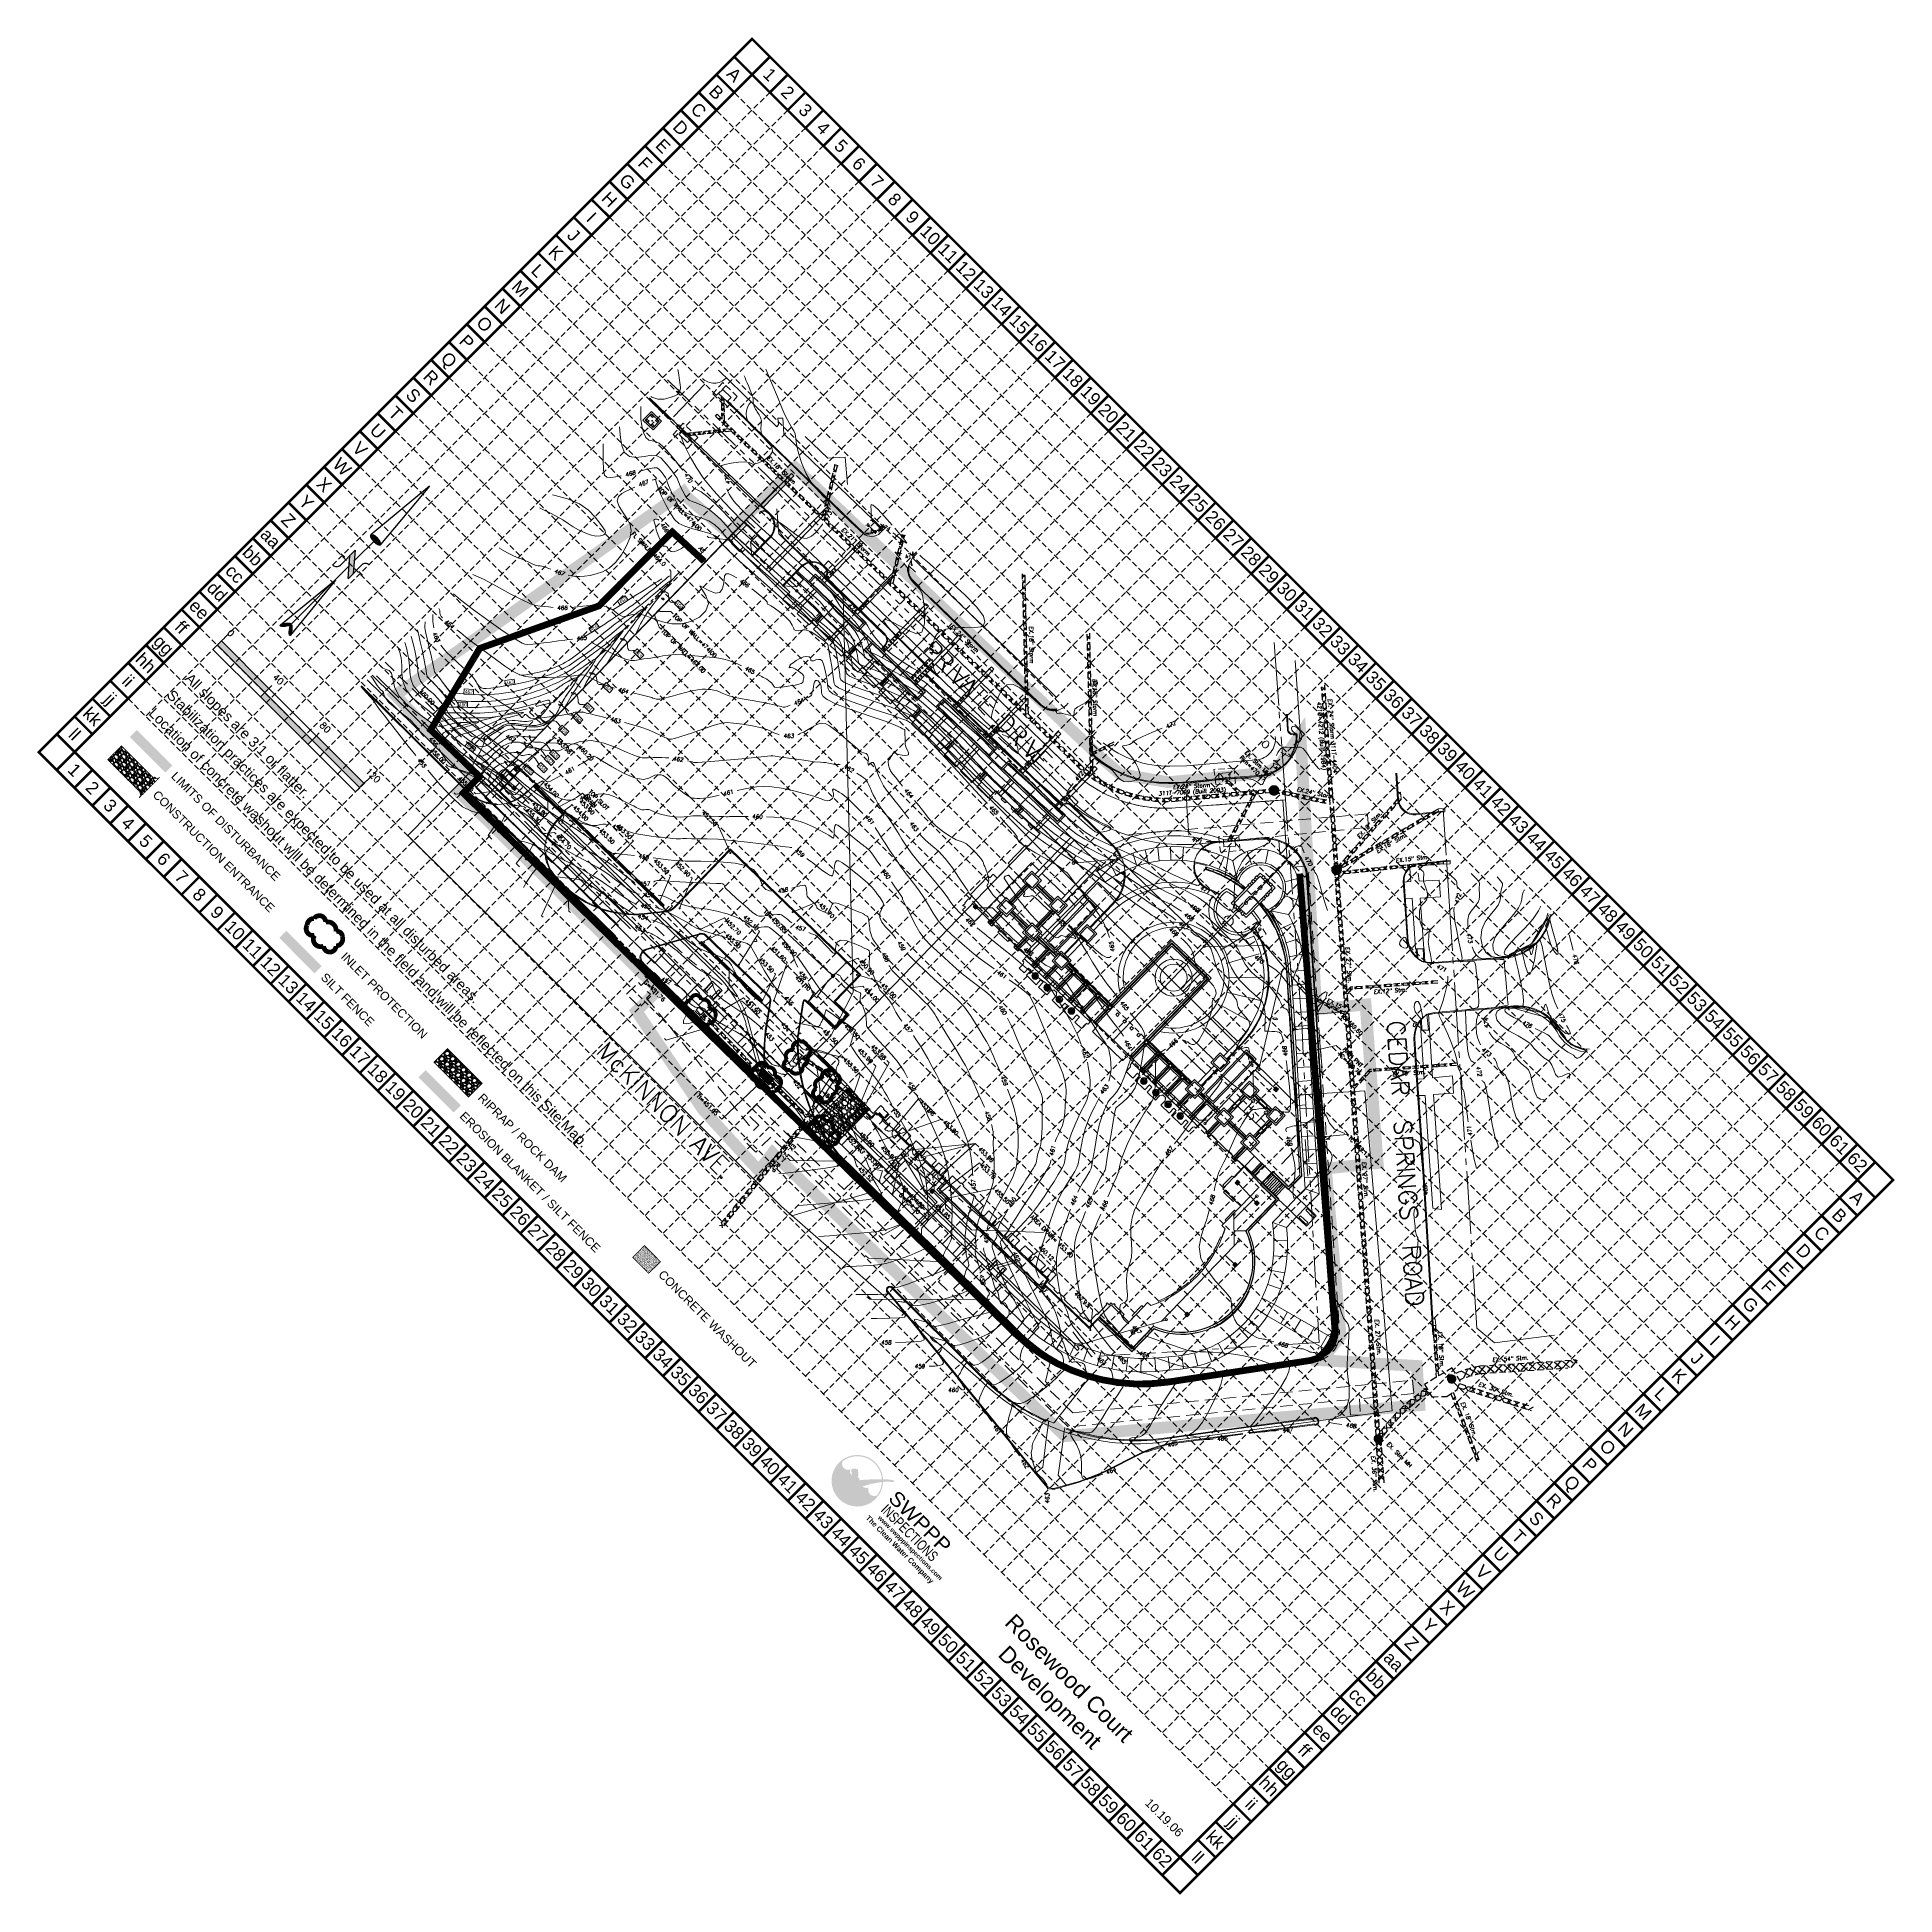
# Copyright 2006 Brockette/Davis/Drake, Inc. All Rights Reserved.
# Model space of a CAD drawing. Header units: inches. Extents: x 4334 to 5439, y 4649 to 5754.
import ezdxf
from ezdxf.enums import TextEntityAlignment as Align

# ---------------------------------------------------------------- set-up
doc = ezdxf.new("R2010")
doc.units = ezdxf.units.IN
doc.header["$LTSCALE"] = 30
doc.header["$MEASUREMENT"] = 0
for name, pattern in [('ACAD_ISO02W100', [15, 12, -3]), ('CENTER3', [0.587, 0.4, -0.0625, 0.0625, -0.062]), ('DASHED', [0.75, 0.5, -0.25]), ('DIVIDE2', [0.625, 0.25, -0.125, 0, -0.125, 0, -0.125]), ('HIDDEN', [0.375, 0.25, -0.125]), ('HIDDEN2', [0.1875, 0.125, -0.0625]), ('PHANTOM2', [1.25, 0.625, -0.125, 0.125, -0.125, 0.125, -0.125]), ('PHANTOM2 Long', [1.875, 1.25, -0.125, 0.125, -0.125, 0.125, -0.125])]:
    doc.linetypes.add(name, pattern=pattern)
for name, color, linetype in [('0s-curb', 7, 'Continuous'), ('0S-foun', 1, 'Continuous'), ('0s-furniture', 7, 'Continuous'), ('0s-handrail', 7, 'Continuous'), ('0S-jnts', 7, 'Continuous'), ('0S-parking hc', 1, 'Continuous'), ('0s-paving', 1, 'Continuous'), ('0s-paving detail', 1, 'Continuous'), ('0S-pots', 7, 'Continuous'), ('0S-sculpture', 7, 'HIDDEN2'), ('0s-utility', 40, 'Continuous'), ('0S-walk', 1, 'Continuous'), ('0S-wall', 1, 'Continuous'), ('0s-wall cap', 1, 'Continuous'), ('2_180ac-bdy', 3, 'PHANTOM2'), ('BASE', 7, 'Continuous'), ('BLDG', 10, 'Continuous'), ('BLDG BELOW', 6, 'DASHED'), ('BNDY RWC', 4, 'PHANTOM2'), ('C-BLDG', 7, 'Continuous'), ('CONC', 8, 'Continuous'), ('CONTOUR_TXT', 5, 'Continuous'), ('CP STAB ENT', 7, 'Continuous'), ('CP-RIDGE-LINE', 7, 'HIDDEN2'), ('CPCONT ELEV TXT', 5, 'Continuous'), ('CPCURB', 7, 'Continuous'), ('CURB', 6, 'Continuous'), ('CURB_FACE', 7, 'Continuous'), ('DA LINE', 211, 'DIVIDE2'), ('EC', 15, 'Continuous'), ('ESMT TEMP', 7, 'HIDDEN2'), ('EX DUCT BANK', 1, 'HIDDEN'), ('EX-BLDG', 8, 'Continuous'), ('exhibit1$0$buildings$0$14', 7, 'Continuous'), ('GRID', 254, 'HIDDEN'), ('LEGEND', 7, 'Continuous'), ('LOGO', 7, 'Continuous'), ('NARROW', 7, 'Continuous'), ('p-conc', 161, 'Continuous'), ('PC', 15, 'Continuous'), ('PMAIN_EXST_DEMO', 7, 'Continuous'), ('PMAIN_FIRE_SERV_', 4, 'Continuous'), ('PRJ LIMITS', 231, 'Continuous'), ('ROW', 1, 'PHANTOM2 Long'), ('SAWCUT', 3, 'HIDDEN'), ('SILTFENCE', 23, 'HIDDEN'), ('street', 7, 'Continuous'), ('STREETNAMES', 42, 'Continuous'), ('SW_AREA_DRAINS', 7, 'Continuous'), ('SW_INLET', 30, 'Continuous'), ('SW_INLET_EXST', 7, 'Continuous'), ('SW_MH', 6, 'Continuous'), ('SW_MHOLE_EXST', 7, 'Continuous'), ('SW_PERF_DRAIN', 183, 'Continuous'), ('SW_PIPE', 30, 'Continuous'), ('SW_PIPE_EXIST', 7, 'HIDDEN2'), ('SW_PIPE_EXST_ANNO', 7, 'Continuous'), ('SW_PIPE_HDPE', 6, 'Continuous'), ('SW_PIPE_HDPE_18', 1, 'Continuous'), ('SW_TRENCH_DRAIN', 7, 'Continuous'), ('SWALE', 1, 'CENTER3')]:
    doc.layers.add(name, color=color, linetype=linetype)
doc.layers.add('0s-parking stripe', color=12, linetype='Continuous', plot=False)
doc.layers.add('SGPAD', color=30, linetype='Continuous', lineweight=0)
doc.styles.add('C100', font='ARIAL.TTF', dxfattribs={"height": 0.1})
doc.styles.add('C140', font='SIMPLEX.shx', dxfattribs={"height": 0.07})
doc.styles.add('C80', font='SIMPLEX.shx', dxfattribs={"height": 0.04})
doc.styles.add('L120', font='simplex.shx', dxfattribs={"height": 4.8})
doc.styles.add("L200'", font='ARIAL.TTF', dxfattribs={"height": 0.001969})
doc.styles.add('LOGO', font='', dxfattribs={"height": 25})
doc.styles.add('LOGO1', font='Rockeb.TTF', dxfattribs={"height": 25})
doc.styles.add('NOTES', font='ARIAL.TTF', dxfattribs={"height": 108})
doc.styles.get("Standard").update_dxf_attribs({"font": 'ARIAL.TTF'})
doc.styles.get('LOGO').set_extended_font_data('Rockwell', bold=True)

# ---------------------------------------------------------------- blocks, each defined once
blk = doc.blocks.new('194')
at = {"color": 0, "linetype": 'ByBlock'}
for p, q in [((-0.0029, -0.0029), (0.0029, 0.0029)), ((-0.0029, 0.0029), (0.0029, -0.0029))]:
    blk.add_line(p, q, dxfattribs=at)
blk.add_point((0, 0), dxfattribs=at)
blk = doc.blocks.new('193')
at = {"color": 0, "linetype": 'ByBlock'}
for p, q in [((-0.0029, -0.0029), (0.0029, 0.0029)), ((-0.0029, 0.0029), (0.0029, -0.0029))]:
    blk.add_line(p, q, dxfattribs=at)
blk.add_point((0, 0), dxfattribs=at)
blk = doc.blocks.new('_Dot')
at = {"color": 0, "linetype": 'ByBlock', "lineweight": -2}
blk.add_line((-0.5, 0), (-1, 0), dxfattribs=at)
at = {"color": 0, "linetype": 'ByBlock', "const_width": 0.5}
blk.add_lwpolyline([(-0.25, 0, 1), (0.25, 0, 1)], format="xyb", close=True, dxfattribs=at)
blk = doc.blocks.new('inlet protection')
at = {"layer": 'LEGEND', "color": 170, "ltscale": 100, "const_width": 9.48}
blk.add_lwpolyline([(38, 58.5, 0.520567), (38, 58.5, 0.765195), (16.6, 47.7, 0.417879), (16.5, 28.3, 0.6649), (41, 24.6, 0.744833), (68.6, 22.2, 0.975642), (85.8, 40, 0.520567), (81.5, 61.5, 0.520567), (65.8, 60, 0.540264), (38, 58.5)], format="xyb", close=True, dxfattribs=at)
blk = doc.blocks.new('North Arrow')
at = {"layer": 'NARROW'}
for p, q in [((0, 0), (22.36, 2)), ((0, 0), (22.33, -2.02)), ((28.77, -2.09), (34.02, 2.32)), ((36.18, 2.33), (30.46, 2.33)), ((36.16, 2.32), (31.04, -2.09)), ((32.43, 3.06), (32.43, 4.63)), ((39.1, 0.01), (59.96, 2.11)), ((31.2, -0.05), (21.66, -0.05)), ((21.66, -0.05), (21.66, -0.05)), ((28.77, -2.09), (34.95, -2.09)), ((32.43, -4.26), (32.43, -2.8)), ((57.45, -0.05), (33.41, -0.05)), ((59.83, -2.14), (39.04, -0.01)), ((57.69, -0.03), (57.77, -0.01)), ((57.77, -0.05), (57.69, -0.03))]:
    blk.add_line(p, q, dxfattribs=at)
blk.add_lwpolyline([(22.36, -2.03), (22.59, -1.93, 0.091577), (22.87, -1.44, 0.048306), (23.03, -0.75), (23.07, -0.01), (23.01, 0.82, 0.048306), (22.87, 1.42, 0.091577), (22.59, 1.91), (22.36, 2.01), (22.14, 1.91, 0.091577), (21.86, 1.42, 0.048306), (21.72, 0.82), (21.66, -0.01), (21.72, -0.83, 0.048306), (21.86, -1.44, 0.091577), (22.14, -1.93)], format="xyb", close=True, dxfattribs=at)
for points in [[(57.46, -0.03), (57.44, 0.08, -0.066818), (57.67, 0.47, -0.03073), (58.01, 0.84), (58.52, 1.29), (59.07, 1.7, -0.03073), (59.5, 1.95, -0.066818), (59.93, 2.1), (60.04, 2.06)], [(60.04, 2.06), (60.05, 1.95, -0.066818), (59.82, 1.56, -0.03073), (59.43, 1.14), (58.97, 0.74), (58.42, 0.33, -0.03073), (57.99, 0.08, -0.036692), (57.76, -0.02)], [(57.46, -0.04), (57.44, -0.15, 0.066818), (57.67, -0.54, 0.03073), (58.01, -0.9), (58.52, -1.36), (59.07, -1.77, 0.03073), (59.5, -2.02, 0.066818), (59.93, -2.17), (60.04, -2.13)], [(60.04, -2.13), (60.05, -2.01, 0.066818), (59.82, -1.63, 0.03073), (59.43, -1.2), (58.97, -0.8), (58.42, -0.4, 0.03073), (57.99, -0.15, 0.036692), (57.76, -0.05)]]:
    blk.add_lwpolyline(points, format="xyb", dxfattribs=at)
for centre, start, end in [((30.46, 3.86), 178.8769, 270), ((34.95, -3.62), 358.8769, 90)]:
    blk.add_arc(centre, 1.53, start, end, dxfattribs=at)
for points in [[(23.03, -0.76), (21.67, -0.05), (23.07, -0.05), (21.72, 0.82)], [(23.07, -0.05), (21.72, 0.82), (23.02, 0.75), (21.85, 1.42)], [(23.02, 0.75), (21.85, 1.42), (22.87, 1.44), (22.14, 1.91)], [(22.87, 1.44), (22.14, 1.91), (22.59, 1.91), (22.36, 2)], [(31.05, -2.09), (36.15, 2.36), (28.75, -2.06), (34.01, 2.36)], [(57.44, 0.08), (57.7, -0.01), (57.5, 0.21), (57.77, -0.01)], [(57.45, -0.04), (57.69, -0.02), (57.44, 0.08), (57.7, -0.01)], [(57.5, 0.21), (57.77, -0.01), (57.6, 0.39), (57.94, 0.06)], [(57.6, 0.39), (57.94, 0.06), (57.68, 0.5), (58.07, 0.13)], [(57.68, 0.5), (58.07, 0.13), (57.84, 0.66), (58.29, 0.26)], [(57.84, 0.66), (58.29, 0.26), (58.03, 0.86), (58.52, 0.41)], [(58.03, 0.86), (58.52, 0.41), (58.26, 1.07), (58.73, 0.57)], [(58.26, 1.07), (58.73, 0.57), (58.52, 1.3), (59.05, 0.81)], [(58.52, 1.3), (59.05, 0.81), (58.7, 1.42), (59.26, 0.99)], [(59.26, 1), (58.69, 1.42), (59.45, 1.15), (59, 1.65)], [(59.45, 1.15), (59, 1.65), (59.62, 1.34), (59.28, 1.82)], [(59.62, 1.34), (59.28, 1.82), (59.81, 1.55), (59.49, 1.95)], [(59.81, 1.55), (59.49, 1.95), (59.93, 1.73), (59.69, 2.04)], [(59.93, 1.73), (59.69, 2.04), (60.05, 1.94), (59.93, 2.1)], [(60.05, 1.94), (59.93, 2.1), (60.04, 2.06)], [(22.87, -1.44), (21.72, -0.87), (23.03, -0.76), (21.67, -0.05)], [(22.58, -1.93), (21.86, -1.45), (22.87, -1.44), (21.72, -0.87)], [(22.36, -2.01), (22.14, -1.93), (22.58, -1.93), (21.86, -1.45)], [(57.44, -0.14), (57.69, -0.02), (57.45, -0.04), (57.69, -0.02)], [(57.46, -0.19), (57.7, -0.03), (57.44, -0.14), (57.69, -0.02)], [(57.53, -0.33), (57.76, -0.05), (57.46, -0.19), (57.7, -0.03)], [(57.63, -0.48), (57.9, -0.1), (57.53, -0.33), (57.76, -0.05)], [(57.78, -0.66), (58.09, -0.2), (57.63, -0.48), (57.9, -0.1)], [(57.97, -0.87), (58.34, -0.35), (57.78, -0.66), (58.09, -0.2)], [(58.24, -1.11), (58.61, -0.54), (57.97, -0.87), (58.34, -0.35)], [(58.61, -1.43), (58.93, -0.77), (58.24, -1.11), (58.61, -0.54)], [(58.91, -1.64), (59.2, -1), (58.61, -1.43), (58.93, -0.77)], [(59.12, -1.79), (59.57, -1.36), (58.92, -1.65), (59.2, -1.01)], [(59.35, -1.93), (59.81, -1.62), (59.12, -1.79), (59.57, -1.36)], [(59.54, -1.32), (59.41, -1.18), (59.21, -1.01)], [(59.58, -2.05), (59.93, -1.79), (59.35, -1.93), (59.81, -1.62)], [(59.78, -2.13), (60.05, -2.01), (59.58, -2.05), (59.93, -1.79)], [(59.92, -2.17), (60.04, -2.13), (59.78, -2.13), (60.05, -2.01)]]:
    blk.add_solid(points, dxfattribs=at)
blk = doc.blocks.new('A$C2CE27EB8')
at = {"layer": 'LOGO'}
h = blk.add_hatch(color=170, dxfattribs=at)
h.paths.add_polyline_path([(95.2, 59.8), (94.1, 61), (93.2, 62), (92.5, 62.9), (91.7, 64.1), (90.9, 65.6), (90.2, 66.9), (89.7, 67.9), (89.2, 68.9), (88.7, 70), (88.3, 71), (87.6, 72.6), (86.9, 74.4), (86.3, 75.8), (86, 76.7), (85.7, 77.6), (85.3, 78.5), (85, 79.4), (84.6, 80.3), (84.3, 81.3), (83.9, 82.3), (83.4, 83.3), (83, 84.3), (82.5, 85.3), (82, 86.4), (81.5, 87.4), (80.9, 88.5), (80.3, 89.5), (79.7, 90.5), (79.1, 91.6), (78.5, 92.6), (77.8, 93.5), (77.2, 94.5), (76.6, 95.4), (75.9, 96.2), (75.3, 97.1), (74.7, 97.8), (74, 98.6), (73.4, 99.3), (72.8, 100), (72.2, 100.6), (70.5, 100.6), (68.5, 100.8), (66.9, 101.1), (65.8, 101.3), (64.7, 101.6), (63.6, 102), (62.1, 102.6), (60.1, 103.7), (58.3, 104.9), (56.6, 106.2), (55.2, 107.6), (54, 109), (52.9, 110.3), (52.1, 111.5), (51.4, 112.5), (51, 112.9), (50.7, 113.4), (50.4, 113.7), (50.2, 114), (50, 114.2), (49.8, 114.4), (49.7, 114.4), (49.5, 114.4), (49.4, 114.3), (49.3, 114.2), (49.2, 114), (49.1, 113.7), (49, 113.4), (48.8, 112.6), (48.4, 111.4), (47.8, 110.2), (47.3, 109.2), (46.6, 108.1), (45.7, 107.1), (44.8, 106.1), (43.7, 105.1), (42.5, 104.1), (41.2, 103.3), (39.8, 102.5), (38.4, 101.8), (36.9, 101.2), (35.3, 100.8), (33.7, 100.4), (31.8, 100.1), (29.8, 100), (27.8, 99.9), (25.7, 99.9), (23.8, 100.1), (22, 100.4), (20.3, 100.8), (18.7, 101.4), (17.1, 102.1), (15.5, 103.1), (13.9, 104.2), (12.3, 105.4), (11.2, 106.5), (10.5, 107.3), (9.8, 108.2), (9.1, 109.1), (8.4, 110.2), (7.8, 111.4), (7.1, 112.8), (6.5, 114.4), (5.9, 116.3, -0.595729), (166.6, 175.1), (167.9, 176.4), (169, 177.5), (170, 178.6, 37.93689), (177.7, 171), (177.3, 170.5), (176.4, 169.4), (175.5, 168.3), (174.6, 167.2, -0.146449), (198.4, 116.7), (198, 115.7), (197.6, 114.8), (197.3, 114), (197, 113.2), (196.5, 111.9), (196, 110.7), (195.4, 109.5), (194.7, 108.5), (193.9, 107.5), (193.1, 106.6), (192.2, 105.7), (191.2, 104.9), (190.1, 104.1), (189, 103.3), (187.8, 102.7), (186.6, 102.1), (185.4, 101.5), (184.1, 101.1), (182.7, 100.7), (181.4, 100.4), (179.9, 100.1), (178.5, 99.9), (177, 99.8), (175.5, 99.8), (174, 99.8), (172.5, 99.9), (170.8, 100.2), (169.2, 100.5), (167.5, 100.9), (165.9, 101.5), (164.4, 102.2), (162.9, 103), (161.5, 103.9), (160.2, 105), (158.9, 106.2), (157.7, 107.4), (156.5, 108.8), (155.6, 110.1), (154.8, 111.2), (154.3, 112.1), (154, 112.6), (153.7, 113.1), (153.5, 113.5), (153.3, 113.8), (153.1, 114), (152.9, 114.1), (152.8, 114.1), (152.6, 114.1), (152.4, 114), (152.2, 113.8), (152.1, 113.6), (151.9, 113.3), (151.7, 113), (151.5, 112.7), (151.1, 111.9), (150.4, 110.8), (149.5, 109.6), (148.5, 108.5), (147.6, 107.6), (146.7, 106.7), (145.6, 105.9), (144.4, 105), (143.2, 104.2), (141.8, 103.4), (140.2, 102.5), (138.5, 101.7), (136.9, 101.2), (135.6, 100.9), (134.2, 100.6), (132.6, 100.3), (132.3, 99.4), (131.9, 98.4), (131.4, 97.3), (130.9, 96), (130.4, 94.6), (129.8, 93.1), (129.2, 91.6), (128.6, 89.9), (128, 88.2), (127.3, 86.5), (126.7, 84.8), (126.1, 83.1), (125.4, 81.4), (124.8, 79.7), (124.2, 78.1), (123.7, 76.6), (123.1, 75.1), (122.6, 73.7), (122.2, 72.5), (121.7, 71.3), (121.3, 70.3), (120.8, 68.8), (120, 67.2), (119.3, 65.7), (118.5, 64.4), (117.6, 63.3), (116.7, 62.2), (115.8, 61.2), (114.8, 60.3), (113.9, 59.5), (112.9, 58.7), (111.8, 58.1), (110.8, 57.5), (109.7, 57), (108.4, 56.5), (106.8, 56.1), (105.4, 55.9), (104.1, 55.9), (102.8, 56.1), (101.5, 56.4), (100, 56.9), (98.8, 57.4), (97.5, 58.1), (96.3, 58.8)])
h.paths.add_polyline_path([(103.2, 111.3), (101.2, 114.7), (100, 117.1), (99.4, 115.4), (97.5, 112.3), (96, 110.6), (96.2, 110.3), (96.5, 109.8), (96.7, 109.3), (97, 108.9), (97.3, 108.5), (97.5, 108.2), (97.7, 107.9), (97.9, 107.6), (98.2, 107.4), (98.4, 107.2), (98.6, 107.1), (98.8, 106.9), (99, 106.8), (99.2, 106.6), (99.4, 106.5), (99.6, 106.4), (99.8, 106.3), (100, 106.3), (100.2, 106.2), (100.5, 106.1), (100.7, 106.1), (100.9, 106), (101.1, 106), (101.3, 106), (101.5, 106), (101.8, 106), (102, 106), (102.2, 106), (102.4, 106), (102.6, 106), (102.8, 106.1), (102.9, 106.1), (103.1, 106.2), (103.3, 106.2), (103.5, 106.3), (103.7, 106.4), (103.9, 106.5), (104.1, 106.6), (104.2, 106.7), (104.4, 106.9), (104.6, 107), (104.8, 107.2), (105, 107.3), (105.2, 107.5), (105.4, 107.7), (105.6, 107.9), (105.9, 108.1), (106, 108.3), (104.6, 109.5)], flags=17)
blk.add_hatch(color=240, dxfattribs=at).paths.add_polyline_path([(187.7, 194.5), (189.8, 196.1), (191.5, 197.4), (193, 198.5), (194.3, 199.4), (195.4, 200.1), (196.2, 200.7), (197, 201.1), (197.6, 201.5), (198.2, 201.8), (198.7, 202.1), (199.2, 202.3), (199.7, 202.5), (200.1, 202.7), (200.4, 202.9), (200.8, 203), (201.1, 203.2), (201.5, 203.3), (201.8, 203.4), (202.1, 203.6), (202.5, 203.7), (202.8, 203.8), (203.1, 203.9), (203.4, 204.1), (203.7, 204.2), (203.9, 204.2), (204.2, 204.3), (204.4, 204.4), (204.7, 204.4), (204.9, 204.5), (205.1, 204.5), (205.3, 204.6), (205.5, 204.6), (205.7, 204.6), (205.9, 204.6), (206, 204.7), (206.2, 204.7), (206.4, 204.7), (206.6, 204.7), (206.7, 204.6), (206.9, 204.6), (207, 204.6), (207.1, 204.6), (207.2, 204.5), (207.4, 204.5), (207.5, 204.5), (207.6, 204.4), (207.6, 204.4), (207.7, 204.3), (207.8, 204.3), (207.9, 204.2), (207.9, 204.1), (208, 204.1), (208, 204), (208, 203.9), (208.1, 203.8), (208.1, 203.7), (208.1, 203.5), (208.1, 203.4), (208.1, 203.3), (208.1, 203.1), (208.1, 203), (208.1, 202.9), (208.1, 202.7), (208.1, 202.6), (208, 202.4), (208, 202.3), (207.9, 202.1), (207.8, 202), (207.7, 201.8), (207.6, 201.6), (207.5, 201.4), (207.4, 201.2), (207.2, 201), (207.1, 200.8), (206.9, 200.5), (206.7, 200.2), (206.5, 200), (206.3, 199.7), (206.1, 199.4), (205.8, 199.1), (205.5, 198.8), (205.2, 198.4), (204.9, 198.1), (204.5, 197.7), (204, 197.2), (203.4, 196.7), (202.8, 196.2), (202.1, 195.5), (201.2, 194.8), (200.3, 194), (199.3, 193.2), (198.3, 192.3), (197.2, 191.3), (196.1, 190.4), (195, 189.4), (194, 188.5), (192.9, 187.5), (192, 186.6), (191, 185.7), (190.1, 184.7), (189.1, 183.8), (188.2, 182.9), (187.3, 181.9), (186.4, 181), (185.5, 180), (184.6, 179), (183.7, 177.9), (182.7, 176.9), (181.8, 175.8), (180.9, 174.7), (180, 173.7), (179, 172.6), (178.2, 171.6), (177.3, 170.5), (176.4, 169.4), (175.5, 168.3), (174.6, 167.2), (173.7, 166), (172.7, 164.8), (171.7, 163.5), (170.6, 162.1), (169.6, 160.7), (168.5, 159.2), (167.3, 157.7), (166.2, 156.1), (165.1, 154.6), (164, 153), (162.9, 151.5), (161.8, 150), (160.8, 148.5), (159.7, 147), (158.7, 145.5), (157.7, 144), (156.7, 142.5), (155.7, 140.9), (154.7, 139.4), (153.6, 137.8), (152.6, 136.1), (151.5, 134.5), (150.5, 132.8), (149.5, 131.2), (148.5, 129.6), (147.5, 128), (146.6, 126.4), (145.7, 125), (144.9, 123.5), (144.1, 122.2), (143.4, 120.8), (142.6, 119.5), (141.9, 118.1), (141.1, 116.8), (140.4, 115.4), (139.6, 114), (138.9, 112.6), (138.1, 111.2), (137.4, 109.9), (136.7, 108.5), (136, 107.3), (135.4, 106.1), (134.9, 105.1), (134.4, 104.2), (134, 103.4), (133.6, 102.6), (133.3, 101.9), (133, 101.1), (132.6, 100.3), (132.3, 99.4), (131.9, 98.4), (131.4, 97.3), (130.9, 96), (130.4, 94.6), (129.8, 93.1), (129.2, 91.6), (128.6, 89.9), (128, 88.2), (127.3, 86.5), (126.7, 84.8), (126.1, 83.1), (125.4, 81.4), (124.8, 79.7), (124.2, 78.1), (123.7, 76.6), (123.1, 75.1), (122.6, 73.7), (122.2, 72.5), (121.7, 71.3), (121.3, 70.3), (121, 69.3), (120.6, 68.4), (120.2, 67.6), (119.9, 66.8), (119.5, 66.1), (119.1, 65.4), (118.7, 64.8), (118.3, 64.1), (117.8, 63.5), (117.4, 63), (116.9, 62.4), (116.5, 61.9), (116, 61.4), (115.5, 61), (115.1, 60.5), (114.6, 60.1), (114.1, 59.7), (113.6, 59.3), (113.1, 58.9), (112.6, 58.6), (112.1, 58.2), (111.6, 57.9), (111, 57.7), (110.5, 57.4), (110, 57.1), (109.4, 56.9), (108.9, 56.7), (108.3, 56.6), (107.8, 56.4), (107.3, 56.3), (106.8, 56.1), (106.3, 56), (105.9, 56), (105.4, 55.9), (104.9, 55.9), (104.5, 55.9), (104.1, 55.9), (103.6, 56), (103.2, 56), (102.7, 56.1), (102.3, 56.2), (101.9, 56.3), (101.4, 56.5), (101, 56.6), (100.6, 56.7), (100.1, 56.9), (99.7, 57.1), (99.3, 57.2), (98.8, 57.4), (98.4, 57.6), (98, 57.8), (97.5, 58.1), (97.1, 58.3), (96.7, 58.6), (96.3, 58.9), (95.9, 59.2), (95.6, 59.5), (95.2, 59.9), (94.8, 60.2), (94.5, 60.6), (94.1, 61), (93.8, 61.4), (93.4, 61.8), (93, 62.2), (92.7, 62.7), (92.3, 63.2), (91.9, 63.8), (91.5, 64.5), (91.1, 65.2), (90.6, 66), (90.2, 66.9), (89.7, 67.9), (89.2, 68.9), (88.7, 70), (88.3, 71), (87.8, 72), (87.4, 73), (87, 74), (86.7, 74.9), (86.3, 75.8), (86, 76.7), (85.7, 77.6), (85.3, 78.5), (85, 79.4), (84.6, 80.3), (84.3, 81.3), (83.9, 82.3), (83.4, 83.3), (83, 84.3), (82.5, 85.3), (82, 86.4), (81.5, 87.4), (80.9, 88.5), (80.3, 89.5), (79.7, 90.5), (79.1, 91.6), (78.5, 92.6), (77.8, 93.5), (77.2, 94.5), (76.6, 95.4), (75.9, 96.2), (75.3, 97.1), (74.7, 97.8), (74, 98.6), (73.4, 99.3), (72.8, 100), (72.1, 100.7), (71.4, 101.3), (70.7, 102), (69.9, 102.7), (69.1, 103.4), (68.3, 104.1), (67.5, 104.8), (66.6, 105.5), (65.8, 106.2), (64.9, 106.9), (64, 107.6), (63.2, 108.3), (62.3, 108.9), (61.5, 109.6), (60.7, 110.2), (59.9, 110.8), (59.2, 111.4), (58.5, 111.9), (57.9, 112.4), (57.3, 112.8), (56.8, 113.2), (56.4, 113.6), (56, 113.9), (55.6, 114.2), (55.3, 114.5), (55, 114.7), (54.8, 115), (54.6, 115.2), (54.4, 115.4), (54.2, 115.7), (54, 115.9), (53.9, 116.1), (53.8, 116.4), (53.7, 116.6), (53.6, 116.9), (53.5, 117.1), (53.5, 117.4), (53.4, 117.7), (53.4, 118), (53.4, 118.3), (53.4, 118.5), (53.4, 118.8), (53.5, 119.1), (53.5, 119.4), (53.6, 119.6), (53.7, 119.9), (53.8, 120.2), (53.9, 120.5), (54.1, 120.8), (54.3, 121.1), (54.5, 121.5), (54.7, 121.8), (55, 122.2), (55.3, 122.7), (55.6, 123.1), (56, 123.6), (56.4, 124), (56.8, 124.5), (57.3, 125.1), (57.7, 125.6), (58.2, 126.1), (58.8, 126.7), (59.3, 127.3), (59.9, 127.8), (60.4, 128.4), (61, 128.9), (61.6, 129.4), (62.2, 130), (62.8, 130.5), (63.3, 130.9), (63.9, 131.4), (64.4, 131.8), (64.9, 132.2), (65.4, 132.6), (65.9, 132.9), (66.3, 133.2), (66.6, 133.4), (67, 133.6), (67.3, 133.8), (67.6, 134), (67.8, 134.1), (68.1, 134.2), (68.3, 134.3), (68.6, 134.4), (68.8, 134.4), (69.1, 134.5), (69.3, 134.5), (69.5, 134.5), (69.8, 134.5), (70, 134.5), (70.2, 134.5), (70.5, 134.5), (70.7, 134.4), (70.9, 134.3), (71.1, 134.2), (71.4, 134.2), (71.6, 134), (71.9, 133.9), (72.1, 133.8), (72.4, 133.7), (72.7, 133.5), (73, 133.4), (73.3, 133.2), (73.6, 133), (74, 132.8), (74.4, 132.5), (74.9, 132.2), (75.4, 131.8), (76, 131.4), (76.6, 131), (77.2, 130.6), (77.9, 130.1), (78.6, 129.6), (79.3, 129.1), (80, 128.5), (80.8, 128), (81.5, 127.4), (82.2, 126.9), (82.9, 126.3), (83.7, 125.7), (84.4, 125.2), (85.1, 124.6), (85.7, 123.9), (86.4, 123.3), (87, 122.7), (87.6, 122), (88.2, 121.4), (88.8, 120.7), (89.4, 120), (90, 119.3), (90.6, 118.6), (91.1, 117.8), (91.7, 117.1), (92.2, 116.3), (92.8, 115.6), (93.3, 114.8), (93.8, 114.1), (94.3, 113.4), (94.7, 112.7), (95.1, 112), (95.5, 111.4), (95.8, 110.8), (96.2, 110.3), (96.5, 109.8), (96.7, 109.3), (97, 108.9), (97.3, 108.5), (97.5, 108.2), (97.7, 107.9), (97.9, 107.6), (98.2, 107.4), (98.4, 107.2), (98.6, 107.1), (98.8, 106.9), (99, 106.8), (99.2, 106.6), (99.4, 106.5), (99.6, 106.4), (99.8, 106.3), (100, 106.3), (100.2, 106.2), (100.5, 106.1), (100.7, 106.1), (100.9, 106), (101.1, 106), (101.3, 106), (101.5, 106), (101.8, 106), (102, 106), (102.2, 106), (102.4, 106), (102.6, 106), (102.8, 106.1), (102.9, 106.1), (103.1, 106.2), (103.3, 106.2), (103.5, 106.3), (103.7, 106.4), (103.9, 106.5), (104.1, 106.6), (104.2, 106.7), (104.4, 106.9), (104.6, 107), (104.8, 107.2), (105, 107.3), (105.2, 107.5), (105.4, 107.7), (105.6, 107.9), (105.9, 108.1), (106.1, 108.4), (106.3, 108.6), (106.5, 108.9), (106.8, 109.2), (107, 109.6), (107.3, 109.9), (107.6, 110.3), (107.9, 110.8), (108.2, 111.2), (108.5, 111.7), (108.9, 112.2), (109.3, 112.7), (109.7, 113.3), (110.2, 113.9), (110.6, 114.5), (111.1, 115.1), (111.6, 115.8), (112.2, 116.5), (112.8, 117.2), (113.4, 117.9), (114, 118.7), (114.7, 119.5), (115.4, 120.3), (116.1, 121.2), (116.8, 122.1), (117.6, 123), (118.4, 123.9), (119.2, 124.9), (120.1, 125.9), (121, 126.9), (121.9, 128), (122.9, 129.1), (123.9, 130.2), (124.9, 131.3), (125.9, 132.4), (126.9, 133.4), (127.9, 134.5), (128.9, 135.6), (129.8, 136.6), (130.7, 137.6), (131.6, 138.6), (132.4, 139.5), (133.3, 140.5), (134.1, 141.5), (135, 142.4), (135.8, 143.4), (136.7, 144.4), (137.6, 145.4), (138.6, 146.4), (139.5, 147.5), (140.5, 148.5), (141.5, 149.6), (142.6, 150.7), (143.6, 151.9), (144.8, 153), (145.9, 154.2), (147.1, 155.4), (148.3, 156.6), (149.4, 157.8), (150.6, 158.9), (151.8, 160.1), (152.9, 161.2), (154, 162.3), (155, 163.3), (156.1, 164.3), (157.1, 165.3), (158.1, 166.3), (159, 167.3), (160, 168.3), (161, 169.3), (161.9, 170.3), (162.9, 171.3), (163.9, 172.3), (164.9, 173.3), (165.9, 174.4), (166.9, 175.4), (167.9, 176.4), (169, 177.5), (170, 178.5), (171.1, 179.6), (172.2, 180.7), (173.2, 181.7), (174.3, 182.8), (175.4, 183.8), (176.5, 184.8), (177.5, 185.8), (178.6, 186.8), (179.7, 187.7), (180.8, 188.7), (181.9, 189.7), (183.2, 190.8), (184.5, 192), (186, 193.2)])
for s, height, style, width, p in [('SWPPP', 57.61, 'LOGO1', 1.115, (238.8, 133.7)), ('INSPECTIONS', 41.638, 'LOGO1', 0.77, (250.3, 81.7)), ('www.swpppinspections.com', 18.669, 'LOGO', 0.9, (264.2, 52.7))]:
    blk.add_text(s, height=height, dxfattribs=dict(at, style=style, width=width)).set_placement(p)
at = {"layer": 'LOGO', "color": 170, "style": 'LOGO', "width": 0.95}
blk.add_text('The Clean Water Company', height=21.078, dxfattribs=at).set_placement((230, 17.9))
blk = doc.blocks.new('A$C223B4C22')
h = blk.add_hatch(color=7)
h.paths.add_polyline_path([(31.5, -26.4), (34, -23.9), (5.8, 4.3), (3.3, 1.8)])
h.paths.add_polyline_path([(31.5, -26.4), (29, -29), (57.2, -57.2), (59.7, -54.6)])
h.paths.add_polyline_path([(62.3, -52.1), (59.7, -54.6), (87.9, -82.8), (90.5, -80.3)])
at = {"color": 7}
for p, q in [((5.8, 4.3), (0.7, -0.7)), ((3.3, 1.8), (87.9, -82.8)), ((5.8, 4.3), (7.5, 6)), ((5.8, 4.3), (34, -23.9)), ((0.7, -0.7), (29, -29)), ((34, -23.9), (29, -29)), ((29, -29), (85.4, -85.4)), ((34, -23.9), (35.7, -22.2)), ((34, -23.9), (90.5, -80.3)), ((62.3, -52.1), (57.2, -57.2)), ((62.3, -52.1), (63.9, -50.4)), ((90.5, -80.3), (85.4, -85.4)), ((90.5, -80.3), (92.2, -78.6))]:
    blk.add_line(p, q, dxfattribs=at)
at = {"color": 7, "style": 'L120'}
for s, p in [('0', (8.8, 8.8)), ('40', (35.9, -17.5)), ('80', (63.8, -46.2)), ('120', (91.1, -73.5))]:
    blk.add_text(s, height=3.83, rotation=315, dxfattribs=at).set_placement(p)

msp = doc.modelspace()

# ---------------------------------------------------------------- hatches: boundary and pattern name
at = {"layer": 'BASE'}
h = msp.add_hatch(dxfattribs=at)
h.set_pattern_fill('AR-SAND', color=30, scale=0.395616, angle=-45, style=0)
h.set_pattern_definition([(352.5, (4903.60606, 4770.7326), (0.521393, 0.5566369), [0, -0.6013362, 0, -0.6725471, 0, -0.6428759]), (322.5, (4903.6061, 4770.7326), (1.284557, 0.2943927), [0, -0.3244051, 0, -0.5419939, 0, -0.2076984]), (282.5, (4903.262, 4771.0767), (0.8727416, -0.8695754), [0, -0.197808, 0, -0.7121087, 0, -0.9296975]), (272.5, (4903.262, 4771.0767), (1.0864654, -0.5954187), [0, -0.098904, 0, -0.4668268, 0, -0.5340815])])
h.paths.add_polyline_path([(4697.4, 5018.9), (4704.4, 5025.8), (4694.9, 5035.4), (4687.9, 5028.4)])
at = {"layer": 'LEGEND'}
h = msp.add_hatch(dxfattribs=at)
h.set_pattern_fill('GRAVEL', color=4, scale=4.620869, angle=-88.9343, style=0)
h.set_pattern_definition([(139.078545, (-2168.10566, 7915.14476), (-42.2682024, 36.187025073), [0.6216732, -61.545755]), (96.0354448, (-2168.5754, 7915.55197), (5.6513894563, -55.3548893136), [1.0668107, -105.6142252]), (43.576145, (-2168.68757, 7916.61287), (-49.961335134, -47.1460635), [0.752222, -74.4700656]), (178.339445, (-2169.8761, 7918.3932), (92.4873317184, -2.9011168965), [0.9714822, -96.1767158]), (203.899445, (-2170.84718, 7918.42136), (55.011079503, 24.1317517844), [0.9526152, -94.30903]), (268.339445, (-2171.71812, 7918.03542), (2.9011168965, 92.4873317184), [0.9714822, -96.1767158]), (308.7599448, (-2171.74627, 7917.06435), (-47.3179553264, 59.2014674245), [1.2847355, -127.1887094]), (343.3210448, (-2170.94195, 7916.06254), (102.2431327754, -30.4497071817), [1.2129225, -120.0793737]), (32.495345, (-2169.78006, 7915.71442), (59.373302411, 38.0778982394), [0.9747722, -96.5025563]), (86.302145, (-2168.9579, 7916.2381), (-3.674616365, -50.90671154), [1.112853, -54.5297747]), (133.4631448, (-2168.88612, 7917.34864), (-51.8520855803, 54.4954514113), [1.4391603, -142.476973]), (49.879845, (-2169.8372, 7913.81848), (27.118775677, 32.85617795), [0.491203, -48.6293]), (82.534945, (-2169.5207, 7914.1941), (-8.122868071, -60.232785746), [0.9345106, -92.5167707]), (136.065745, (-2169.3993, 7915.1207), (-4.6200706, -0.0859467), [0.653488, -5.8814045]), (114.264345, (-2168.8509, 7915.4544), (9.66987797, -22.928451255), [0.351916, -34.83957]), (202.867145, (-2168.9955, 7915.7752), (13.77426218, 4.87790889), [0.4976814, -24.3864582]), (302.029545, (-2169.4541, 7915.5818), (9.49798979, -13.68830486), [0.808324, -26.135739]), (72.630845, (-2169.0254, 7914.8966), (-4.4481684, -9.32608696), [0.5844983, -14.0279727]), (287.455245, (-2169.04535, 7918.45488), (14.719641048, -45.942862703), [0.818818, -81.063181]), (341.411945, (-2168.79974, 7917.67376), (-51.164557436, 17.534841026), [0.686943, -68.007208]), (204.264345, (-2168.10136, 7914.91375), (22.928451255, 9.66987797), [0.7038276, -34.4876584]), (254.676245, (-2168.74301, 7914.62452), (13.0007067905, 46.458541614), [0.818818, -81.063181]), (250.509745, (-2171.9098, 7918.4016), (8.810386275, 23.272247567), [0.789614, -38.6911054]), (205.840845, (-2172.17325, 7917.65722), (50.391044213, 24.045723843), [0.6616067, -65.4991622]), (337.867145, (-2172.7206, 7914.7816), (23.27223826, -8.810411076), [0.7038276, -34.4876584]), (288.419745, (-2172.0686, 7914.51643), (-19.597558596, 59.717122627), [0.7746008, -76.685273]), (340.509745, (-2172.7627, 7917.04544), (-23.272247567, 8.810386275), [0.394807, -39.0859125]), (12.375645, (-2172.7257, 7915.0588), (18.39433379, 4.9638451), [0.235618, -23.3262785]), (77.029545, (-2172.4956, 7915.1093), (-4.3622201, -13.94615665), [0.9526152, -18.099711]), (97.074745, (-2172.28177, 7916.03762), (5.4795329655, -46.114744216), [0.882817, -87.398752]), (214.755845, (-2169.8699, 7915.5741), (9.15418955, 4.79196872), [0.666431, -15.9943464]), (264.2229448, (-2170.41741, 7915.19418), (-7.779081608, -78.713067547), [1.163507, -115.186992]), (332.011145, (-2170.53453, 7914.0366), (-32.684272956, 17.878650035), [0.475746, -47.0990068]), (1.065745, (-2170.1144, 7913.8133), (4.5341225, 4.706016), [0.277252, -4.3436164]), (31.322145, (-2172.1449, 7916.1326), (-31.996709411, -19.081880247), [0.6419495, -63.5532082]), (319.078545, (-2171.5965, 7916.46632), (42.2682024, -36.187025073), [1.2433463, -60.9240818]), (271.065745, (-2170.657, 7915.652), (4.706016, -4.5341225), [1.2014258, -3.4194427]), (236.370545, (-2170.63466, 7914.45068), (31.481057732, 46.802293076), [0.730624, -72.3317217]), (165.120345, (-2171.0393, 7913.84233), (-18.56622407, 4.2762819), [0.6728077, -32.9676237]), (118.7117448, (-2171.68954, 7914.0151), (-47.833714463, 86.9218278297), [1.0954462, -108.4493545]), (86.4918448, (-2172.2158, 7914.97586), (3.502738111, 60.146848429), [1.1589092, -114.7318874])])
edge = h.paths.add_edge_path()
edge.add_line((4394.2, 5301.7), (4406.5, 5314))
edge.add_arc((4404.5, 5316), 2.89, 225.0391, 315, ccw=False)
edge.add_line((4402.4, 5314), (4383.7, 5332.7))
edge.add_line((4383.7, 5332.7), (4375.5, 5324.5))
edge.add_line((4375.5, 5324.5), (4394.2, 5305.8))
edge.add_arc((4392.2, 5303.8), 2.89, -45, 45.0391, ccw=False)
at = {"layer": 'LEGEND', "linetype": 'ACAD_ISO02W100'}
h = msp.add_hatch(dxfattribs=at)
h.set_pattern_fill('GRAVEL', color=240, scale=4.57083, angle=-45, style=0)
h.set_pattern_definition([(183.0128, (4176.51648, 5211.2214), (-54.94510173, -3.23207494), [0.61494, -60.879287]), (139.9697, (4175.9024, 5211.18907), (42.016818855, -35.55274527), [1.05526, -104.470548]), (87.5104, (4175.09437, 5211.8678), (-3.23212292, -67.8733607), [0.744076, -73.663643]), (222.2737, (4173.02585, 5212.3203), (67.87335074, 61.40924671), [0.960962, -95.135235]), (247.8337, (4172.3148, 5211.67388), (22.62441061, 54.94512352), [0.9423, -93.287774]), (312.2737, (4171.95927, 5210.80122), (-61.40924671, 67.87335074), [0.960962, -95.135235]), (352.6942, (4172.60568, 5210.09017), (-74.33748517, 9.69624942), [1.270823, -125.811406]), (27.2553, (4173.86619, 5209.92856), (93.729904376, 48.48092636), [1.199788, -118.779056]), (76.4296, (4174.93277, 5210.47801), (16.16028179, 67.87337323), [0.964217, -95.457547]), (130.2364, (4175.159, 5211.4153), (32.3206793, -38.78475436), [1.1008, -53.93928]), (177.3974, (4174.44796, 5212.25565), (-74.337490607, 3.23211424), [1.423576, -140.934115]), (93.8141, (4176.19328, 5209.08823), (-3.2320831, 42.0168444), [0.485884, -48.1027]), (126.4692, (4176.16096, 5209.57304), (35.55268267, -48.48099335), [0.92439, -91.514923]), (180, (4175.6115, 5210.3164), (-3.232066, -3.232066), [0.64641, -5.817716]), (158.1986, (4175.7731, 5210.9305), (22.6244576, -9.6961895), [0.348105, -34.4623]), (246.8014, (4175.4499, 5211.0598), (6.464131, 12.9282601), [0.49229, -24.12238]), (345.9638, (4175.256, 5210.6073), (16.1603261, -3.2320505), [0.79957, -25.85272]), (116.5651, (4176.0317, 5210.4134), (3.2320715, -9.696191), [0.57817, -13.876066]), (331.3895, (4173.5753, 5212.93438), (42.0168271, -22.62448489), [0.80995, -80.185362]), (25.3462, (4174.28636, 5212.54654), (-48.48096487, -22.62447648), [0.679504, -67.27077]), (248.1986, (4176.6781, 5211.0598), (9.6961895, 22.6244576), [0.696206, -34.114198]), (298.6105, (4176.41952, 5210.41337), (-22.62448489, 42.0168271), [0.80995, -80.185362]), (294.444, (4171.5714, 5210.9305), (-9.6962136, 22.62444724), [0.781063, -38.272126]), (249.7751, (4171.89463, 5210.21945), (19.39242564, 51.71302403), [0.654442, -64.789883]), (21.8014, (4173.47834, 5207.7954), (22.6244576, 9.6961895), [0.696206, -34.114198]), (332.354, (4174.12475, 5208.05397), (-54.94509186, 29.0886083), [0.766213, -75.85486]), (24.444, (4171.89463, 5209.3791), (-22.62444724, -9.6962136), [0.39053, -38.66266]), (56.3099, (4173.2844, 5207.9893), (9.6962048, 16.1603192), [0.233067, -23.073682]), (120.9638, (4173.4137, 5208.1832), (6.4641378, -12.928255), [0.9423, -17.903713]), (141.009, (4172.9289, 5208.99126), (35.55271076, -29.0885854), [0.873257, -86.452327]), (258.6901, (4174.9651, 5210.3164), (3.232059, 9.6961975), [0.659214, -15.821146]), (308.1572, (4174.83581, 5209.67), (48.48094543, -61.40925668), [1.150908, -113.939653]), (15.9454, (4175.54686, 5208.765), (-35.5527151, -9.6961958), [0.470594, -46.58898]), (45, (4175.9994, 5208.8943), (2e-15, 6.46413), [0.27425, -4.29658]), (75.2564, (4172.9612, 5209.15287), (-9.69621913, -35.55270519), [0.635, -62.865]), (3.0128, (4173.1228, 5209.76696), (54.94510173, 3.23207494), [1.229882, -60.264346]), (315, (4174.351, 5209.8316), (6.46413, -2e-15), [1.188416, -3.382414]), (280.3048, (4175.19134, 5208.99126), (-9.69614828, 54.94511238), [0.722712, -71.548454]), (209.0546, (4175.3206, 5208.2802), (-16.1603245, -9.6961954), [0.66552, -32.610623]), (162.646, (4174.73885, 5207.957), (-93.72989315, 29.08854552), [1.083584, -107.274976]), (130.4261, (4173.70459, 5208.28021), (-38.78479727, 45.24889344), [1.14636, -113.489476])])
h.paths.add_polyline_path([(4569.7, 5144.5), (4590.2, 5123.9), (4598.3, 5132), (4577.7, 5152.5)])

# ---------------------------------------------------------------- linework, layer by layer
at = {"color": 7, "linetype": 'ByBlock', "lineweight": 0}
msp.add_line((4609.7, 5314.8), (4609.1, 5315.2), dxfattribs=at)
msp.add_line((4609.7, 5314.8), (4609.1, 5315.2), dxfattribs=at)
at = {"color": 7, "linetype": 'ByBlock', "lineweight": 0, "const_width": 0.625}
msp.add_lwpolyline([(4609.9, 5314.7, 1), (4610.5, 5314.4, 1)], format="xyb", close=True, dxfattribs=at)
msp.add_lwpolyline([(4609.9, 5314.7, 1), (4610.5, 5314.4, 1)], format="xyb", close=True, dxfattribs=at)
at = {"layer": '0s-curb', "color": 7, "lineweight": 0}
for p, q in [((4763.9, 5475.6), (4769.2, 5470.5)), ((4764.2, 5476), (4769.5, 5470.8)), ((4766.3, 5453.8), (4758.5, 5445.7)), ((4769.8, 5456.7), (4758.8, 5445.3)), ((4769.4, 5457), (4766.7, 5454.2)), ((4787.8, 5439.3), (4776.8, 5428)), ((4788.1, 5439), (4785.4, 5436.1)), ((4801.5, 5439.3), (4802.4, 5438.4)), ((4801.8, 5439.7), (4802.8, 5438.8)), ((4785, 5435.7), (4777.2, 5427.6)), ((4802.1, 5433.1), (4802.5, 5433.5)), ((4802.1, 5433.1), (4837.6, 5398.8)), ((4802.9, 5433.1), (4838, 5399.2)), ((4835.7, 5390.3), (4837.4, 5392.1)), ((4836, 5390), (4838.1, 5392.1)), ((4837.4, 5392.1), (4837.7, 5392.5)), ((4862.1, 5375.2), (4862.4, 5375.6)), ((4862.1, 5375.2), (4943.3, 5296.8)), ((4862.4, 5375.6), (4943.3, 5297.5)), ((4943.6, 5297.2), (4943.3, 5296.8)), ((4972.9, 5273.7), (4948.6, 5297.3)), ((4973.3, 5274), (4948.9, 5297.6)), ((5035.5, 5275.7), (5039.4, 5276)), ((5035.6, 5275.2), (5039.5, 5275.5)), ((4933.8, 5215.6), (4959.5, 5242.2)), ((4935.3, 5215.6), (4959.6, 5240.8)), ((4965.3, 5236.6), (4959.5, 5242.2)), ((4963.9, 5236.6), (4959.6, 5240.8)), ((4959.8, 5224.9), (4973.6, 5239.1)), ((4960.2, 5224.5), (4973.9, 5238.7)), ((4939.6, 5211.4), (4963.9, 5236.6)), ((4939.6, 5210), (4965.3, 5236.6)), ((4944.6, 5209), (4954.3, 5219.1)), ((4944.9, 5208.7), (4954.6, 5218.7)), ((4960, 5168.5), (4921, 5206)), ((4933.8, 5215.6), (4939.6, 5210)), ((4933.8, 5215.6), (4939.6, 5210)), ((4935.3, 5215.6), (4939.6, 5211.4)), ((4973.6, 5177.2), (4946.8, 5203.1)), ((4973.9, 5177.5), (4947.1, 5203.4)), ((5020.2, 5132.2), (4993.4, 5158.1)), ((4993.7, 5158.4), (5020.5, 5132.6)), ((5027.4, 5125.3), (5053.1, 5151.9)), ((5028.8, 5125.3), (5053.1, 5150.5)), ((5041.1, 5146.4), (5050.2, 5155.7)), ((5041.5, 5146), (5050.5, 5155.4)), ((5053.1, 5151.9), (5058.8, 5146.3)), ((5053.1, 5150.5), (5057.4, 5146.3)), ((5024.1, 5106.5), (4984.7, 5144.6)), ((5025.9, 5130.5), (5035.6, 5140.6)), ((5026.2, 5130.2), (5035.9, 5140.3)), ((5033.1, 5121.1), (5057.4, 5146.3)), ((5033.1, 5119.7), (5058.8, 5146.3)), ((5033.1, 5119.7), (5027.4, 5125.3)), ((5033.1, 5119.7), (5027.4, 5125.3)), ((5033.1, 5121.1), (5028.8, 5125.3))]:
    msp.add_line(p, q, dxfattribs=at)
for centre, radius, start, end in [((4762.6, 5463.6), 10, 316.0097, 46.0015), ((4762.6, 5463.6), 9.5, 316.0097, 46.0015), ((4795, 5432.4), 10, 46.656, 136.0082), ((4795, 5432.4), 9.5, 46.6908, 136.008), ((4800, 5435.9), 3.5, 316.0121, 46.0015), ((4800, 5435.9), 4, 315.9965, 46.0015), ((4834.5, 5395.6), 4.5, 316.0121, 46.0008), ((4834.5, 5395.6), 5, 316.0065, 46.0008), ((4946.1, 5294.7), 4, 46.0001, 135.9883), ((4946.1, 5294.7), 3.5, 46.0001, 136.0098), ((4955.9, 5256.1), 24.5, 25.415, 46.1049), ((4955.9, 5256.1), 25, 316.0096, 46.0001), ((5036.7, 5260.7), 15, 94.312, 247.7543), ((5036.7, 5260.7), 14.5, 94.312, 132.8477), ((5009.7, 5194.8), 78.5, 113.7744, 119.1355), ((5036.7, 5260.7), 14.5, 170.6521, 247.7543), ((5009.7, 5194.8), 69.5, 73.6694, 79.494), ((5009.7, 5194.8), 78.5, 73.6694, 77.4029), ((4955.9, 5256.1), 24.5, 316.0096, 3.9384), ((5009.7, 5194.8), 69.5, 114.9652, 119.2032), ((5009.7, 5194.8), 56.3, 61.0416, 67.7543), ((5009.7, 5194.8), 56.8, 60.9749, 67.7543), ((5009.7, 5194.8), 56.3, 316.0097, 30.883), ((5009.7, 5194.8), 56.8, 316.0097, 30.9763)]:
    msp.add_arc(centre, radius, start, end, dxfattribs=at)
at = {"layer": '0S-foun', "color": 7, "lineweight": 0}
for centre in [(5052.7, 5239.3), (5055.6, 5242.3), (5058.4, 5245.2), (5061.3, 5248.2)]:
    msp.add_circle(centre, 1, dxfattribs=at)
at = {"layer": '0s-furniture', "color": 7, "lineweight": 0}
for points in [[(4730.6, 5187.4), (4734.8, 5191.7), (4735.8, 5190.7), (4731.7, 5186.4)], [(4734.9, 5183.3), (4739.1, 5187.6), (4740.1, 5186.5), (4736, 5182.2)], [(5049.9, 5121.2), (5045.7, 5116.9), (5044.6, 5118), (5048.8, 5122.3)], [(5060, 5121.6), (5064.3, 5117.4), (5065.3, 5118.5), (5061, 5122.7)], [(5060.1, 5103), (5064.3, 5107.3), (5065.4, 5106.3), (5061.2, 5102)], [(5085.2, 5053.2), (5089.5, 5049.1), (5088.5, 5048), (5084.2, 5052.2)], [(5089.3, 5057.5), (5093.6, 5053.3), (5092.6, 5052.2), (5088.3, 5056.4)], [(4899.7, 5021.7), (4903.9, 5026), (4905, 5025), (4900.8, 5020.7)], [(4904.1, 5017.5), (4908.2, 5021.9), (4909.3, 5020.8), (4905.1, 5016.5)]]:
    msp.add_lwpolyline(points, close=True, dxfattribs=at)
at = {"layer": '0s-handrail', "color": 7, "lineweight": 0}
for p, q in [((5072.2, 5063.2), (5052.1, 5082.6)), ((5072.3, 5063.3), (5052.2, 5082.7)), ((5077.7, 5068.9), (5067.9, 5078.3)), ((5077.7, 5069), (5068, 5078.4))]:
    msp.add_line(p, q, dxfattribs=at)
at = {"layer": '0S-jnts', "color": 7, "lineweight": 0}
for p, q in [((4604.5, 5298), (4635.8, 5267.9)), ((4614.9, 5298.9), (4636.7, 5278.2)), ((5001.2, 5264.2), (5000.3, 5272.3)), ((5008.1, 5264.8), (5007.9, 5272.8)), ((5014.9, 5264.5), (5015.5, 5272.5)), ((4646.1, 5257.7), (4651.7, 5263.4)), ((4987.9, 5261.3), (4985.5, 5268.9)), ((4994.5, 5263.1), (4992.8, 5270.9)), ((5036.6, 5259.4), (5039.7, 5266.8)), ((5044.9, 5264.4), (5047.3, 5253.8)), ((5056.1, 5262.3), (5053.4, 5269.8)), ((5064.4, 5262.9), (5066, 5270.7)), ((5077.3, 5264.8), (5071.7, 5259)), ((4652.1, 5251.8), (4657.7, 5257.5)), ((4658.2, 5245.9), (4663.8, 5251.6)), ((5075.8, 5251.8), (5083.6, 5253.8)), ((5075.5, 5243.6), (5083.1, 5241.1)), ((4668.5, 5235.7), (4694, 5210.8)), ((4683.3, 5232.4), (4702.5, 5213.7)), ((5078, 5232.4), (5067.3, 5234.5)), ((5073.3, 5223.9), (5080.6, 5227.2)), ((5076.4, 5215.5), (5084, 5217.9)), ((5078.5, 5207.2), (5086.3, 5208.7)), ((4713.4, 5203), (4707.8, 5197.3)), ((4719.8, 5196.8), (4714.2, 5191)), ((5087.6, 5199.1), (5079.6, 5198.6)), ((4726.2, 5190.5), (4720.6, 5184.8)), ((4732.6, 5184.2), (4727, 5178.5)), ((4735.5, 5181.4), (4729.8, 5187)), ((5080.1, 5190.4), (5088.1, 5190.9)), ((4738.5, 5178.5), (4732.9, 5172.8)), ((4744.3, 5172.8), (4738.7, 5167.1)), ((5080.7, 5182.2), (5088.7, 5182.7)), ((5081.2, 5174), (5089.2, 5174.5)), ((4750.1, 5167.1), (4744.5, 5161.4)), ((4755.9, 5161.4), (4750.3, 5155.7)), ((5081.8, 5165.8), (5089.7, 5166.3)), ((4789.5, 5128.6), (4766.4, 5151.2)), ((5082.3, 5157.6), (5090.3, 5158.1)), ((4765.4, 5141), (4796.2, 5110.8)), ((5082.8, 5149.5), (5090.8, 5150)), ((5083.3, 5141.3), (5091.3, 5141.8)), ((5083.8, 5133.1), (5091.8, 5133.6)), ((5084.3, 5124.9), (5092.3, 5125.4)), ((5084.8, 5116.7), (5092.8, 5117.2)), ((4806.3, 5100.9), (4811.9, 5106.6)), ((4815, 5103.6), (4811.9, 5106.6)), ((4817.8, 5106.5), (4814.7, 5109.6)), ((4820.6, 5109.4), (4817.5, 5112.5)), ((4821.6, 5110.5), (4818.5, 5113.5)), ((4822.5, 5111.4), (4819.4, 5114.4)), ((4823.5, 5112.4), (4820.4, 5115.4)), ((5085.3, 5108.5), (5093.3, 5109)), ((4812.1, 5095.2), (4817.7, 5100.9)), ((4817.9, 5089.6), (4823.5, 5095.3)), ((5085.9, 5100.3), (5093.8, 5100.8)), ((4823.7, 5083.9), (4829.3, 5089.6)), ((4844.4, 5086.5), (4847.5, 5083.5)), ((4847.3, 5089.6), (4850.4, 5086.5)), ((4852.5, 5084.6), (4857.7, 5090)), ((4857, 5080.2), (4862.2, 5085.6)), ((5086.4, 5092.1), (5094.4, 5092.6)), ((5087, 5083.9), (5094.9, 5084.4)), ((4829.5, 5078.2), (4835.1, 5083.9)), ((4836.1, 5071.8), (4841.7, 5077.5)), ((4838.6, 5080.5), (4841.7, 5077.5)), ((4841.5, 5083.5), (4844.6, 5080.5)), ((4862.1, 5075.3), (4867.3, 5080.7)), ((5087.5, 5075.7), (5095.5, 5076.3)), ((4842.1, 5065.9), (4847.7, 5071.6)), ((4848.1, 5060), (4853.7, 5065.7)), ((5072.3, 5063.3), (5072.2, 5063.2)), ((5077.2, 5058.1), (5083.1, 5064.2)), ((5077.7, 5069), (5077.7, 5068.9)), ((5083.1, 5064.2), (5088.8, 5058.6)), ((5087.9, 5069.2), (5096.2, 5066.2)), ((4854.1, 5054.1), (4859.7, 5059.8)), ((4860.2, 5048.2), (4865.7, 5053.9)), ((5077.2, 5058.1), (5082.9, 5052.5)), ((5082.9, 5052.5), (5088.8, 5058.6)), ((4866.2, 5042.3), (4871.8, 5048)), ((4872.2, 5036.4), (4877.8, 5042.1)), ((5068.5, 5049.1), (5076.9, 5046.2)), ((4878.2, 5030.5), (4883.8, 5036.2)), ((4884.2, 5024.6), (4889.8, 5030.3)), ((5069, 5029.4), (5077, 5028.7)), ((5069.3, 5038.3), (5077.3, 5038.4)), ((4890.2, 5018.7), (4895.8, 5024.4)), ((4901.8, 5018.4), (4896.1, 5012.8)), ((4898.9, 5021.3), (4904.6, 5015.6)), ((5067.9, 5020.6), (5075.7, 5019.1)), ((4907.4, 5012.8), (4901.8, 5007.1)), ((4913.1, 5007.2), (4907.5, 5001.5)), ((5065.7, 5012.2), (5073.2, 5009.6)), ((4918.8, 5001.5), (4913.2, 4995.8)), ((4919.2, 4989.9), (4924.8, 4995.6)), ((5065.4, 4993.6), (5058.7, 4998)), ((5069.4, 5000.5), (5062.3, 5004.1)), ((5069.4, 5000.5), (5065.4, 4993.6)), ((5077.4, 4995.9), (5073.4, 4989)), ((4925.7, 4984), (4930.7, 4990.2)), ((4932.7, 4978.7), (4937.2, 4985.3)), ((5054.2, 4980.4), (5048.8, 4986.2)), ((5060.2, 4986.6), (5054.1, 4991.8)), ((5085.3, 4991.3), (5081.3, 4984.4)), ((5093.3, 4986.7), (5089.3, 4979.8)), ((4940.1, 4974), (4944.1, 4981)), ((4947.9, 4970), (4951.3, 4977.2)), ((4956, 4966.6), (4958.7, 4974.1)), ((5032.3, 4966.6), (5029.4, 4974)), ((5040.2, 4970.3), (5036.3, 4977.3)), ((5047.5, 4974.9), (5042.9, 4981.4)), ((4964.3, 4963.9), (4966.4, 4971.6)), ((4974.3, 4969.8), (4972.9, 4962)), ((4982.4, 4968.7), (4981.5, 4960.7)), ((4990.4, 4968.2), (4990.3, 4960.2)), ((4999.1, 4960.4), (4998.5, 4968.4)), ((5007.4, 4961.3), (5006.5, 4969.2)), ((5015.6, 4962.2), (5014.5, 4970.1)), ((5024.1, 4963.9), (5022.1, 4971.6))]:
    msp.add_line(p, q, dxfattribs=at)
at = {"layer": '0S-parking hc', "color": 7, "lineweight": 0}
msp.add_circle((4846.2, 5379.5), 0.5, dxfattribs=at)
at = {"layer": '0s-parking stripe', "color": 7, "lineweight": 0}
for p, q in [((5056.4, 5222.5), (5037.5, 5211.2)), ((5040.9, 5203.3), (5060.6, 5208.9)), ((5042.2, 5194.8), (5062.7, 5195.1)), ((5041.2, 5186.2), (5061.1, 5181.3)), ((5038, 5178.2), (5056, 5168.3)), ((5026.8, 5165), (5041.5, 5150.7)), ((5032.9, 5171.3), (5047.7, 5157.1)), ((5014, 5151.7), (5028.7, 5137.5)), ((5020.6, 5158.6), (5033.5, 5146.1))]:
    msp.add_line(p, q, dxfattribs=at)
at = {"layer": '0s-paving', "color": 7, "lineweight": 0}
for p, q in [((4745.3, 5456.4), (4754.5, 5465.9)), ((4754.5, 5465.9), (4766.7, 5454.2)), ((4762.3, 5458.3), (4758, 5453.8)), ((4762.6, 5449.3), (4758, 5453.8)), ((4758.8, 5446), (4758, 5453.8)), ((4762, 5458), (4766.7, 5453.5)), ((4758.8, 5446), (4759.2, 5445.7)), ((4801.6, 5439.9), (4804.3, 5442.8)), ((4804.3, 5442.8), (4808.3, 5439)), ((4777.5, 5428), (4777.1, 5428.3)), ((4777.5, 5428), (4785.3, 5427.4)), ((4785.3, 5427.4), (4780.6, 5431.9)), ((4784.7, 5436.1), (4789.3, 5431.6)), ((4789.7, 5431.9), (4785.3, 5427.4)), ((4785.4, 5436.1), (4791.8, 5429.9)), ((4809.7, 5437.6), (4827.7, 5420.2)), ((4829.2, 5418.8), (4847.1, 5401.5)), ((4829.9, 5394.1), (4822.4, 5401.4)), ((4830.8, 5395), (4823.3, 5402.3)), ((4848.6, 5400.1), (4866.6, 5382.7)), ((4868, 5381.3), (4886, 5364)), ((4887.4, 5362.6), (4905.4, 5345.2)), ((4906.8, 5343.8), (4925.9, 5325.4)), ((4903, 5329.4), (4910.3, 5322.4)), ((4599.9, 5301.9), (4619, 5321.1)), ((4608.6, 5305.9), (4621.4, 5318.8)), ((4616.5, 5313.8), (4614.1, 5316.2)), ((4617.2, 5314.5), (4614.8, 5316.9)), ((4619.3, 5316.7), (4617, 5319)), ((4620, 5317.4), (4617.7, 5319.8)), ((4899.6, 5325.8), (4906.8, 5318.8)), ((4927.3, 5324), (4947.5, 5304.6)), ((4594.6, 5307.9), (4600.3, 5313.5)), ((4604.5, 5298), (4594.6, 5307.9)), ((4614.9, 5298.9), (4600.3, 5313.5)), ((4615.1, 5299.5), (4606.3, 5308.2)), ((4610.7, 5308), (4608.4, 5310.4)), ((4611.4, 5308.7), (4609.1, 5311.1)), ((4613.6, 5310.9), (4611.3, 5313.3)), ((4614.3, 5311.6), (4612, 5314)), ((4603.2, 5298.6), (4599.9, 5301.9)), ((4948.9, 5303.2), (4952.9, 5299.3)), ((4950.1, 5296.5), (4952.9, 5299.3)), ((4940.4, 5286.4), (4967.1, 5260.6)), ((4636.7, 5278.2), (4683.3, 5232.4)), ((4637.3, 5278.3), (4646, 5269.7)), ((5039.3, 5277), (5046.2, 5277.5)), ((5039.4, 5276), (5039.3, 5277)), ((5046.3, 5276.5), (5046.2, 5277.5)), ((5072.9, 5268), (5072.3, 5276.6)), ((5072.9, 5268), (5078.3, 5273.6)), ((4635.8, 5267.9), (4668.5, 5235.7)), ((4636.5, 5266.5), (4639.7, 5263.3)), ((4639.7, 5263.3), (4646, 5269.7)), ((4975.8, 5255.4), (4971.5, 5263.3)), ((5085.7, 5265.7), (5080.7, 5260.5)), ((5080.7, 5260.5), (5087.9, 5261.1)), ((4964.9, 5251.6), (4932, 5217.4)), ((4968.9, 5251.6), (4964.3, 5258.2)), ((4964.9, 5251.6), (4975.5, 5241.4)), ((4973.3, 5254.6), (4979.3, 5248.8)), ((4663.9, 5239.6), (4670.2, 5246)), ((4663.9, 5239.6), (4666.5, 5237)), ((4670.2, 5246), (4683.5, 5232.9)), ((4941, 5208.6), (4932, 5217.4)), ((5081.4, 5172.1), (5079.5, 5199)), ((5089.3, 5172.6), (5087.5, 5199.6)), ((5089.3, 5172.7), (5094, 5098.3)), ((5081.4, 5172.2), (5086, 5097.8)), ((4811.9, 5106.6), (4789.5, 5128.6)), ((4806.5, 5112.6), (4789.9, 5128.8)), ((4811.9, 5106.6), (4823.2, 5118.3)), ((5025.9, 5126.7), (5037.6, 5115.4)), ((5041.5, 5115.4), (5051.2, 5125.5)), ((5043.3, 5113.7), (5053, 5123.8)), ((5066.6, 5114.5), (5056.9, 5123.8)), ((5068.4, 5116.3), (5058.7, 5125.6)), ((4880.2, 5028.6), (4796.2, 5110.8)), ((4800.2, 5106.2), (4798.1, 5108.3)), ((4800.2, 5106.2), (4806.5, 5112.6)), ((4815, 5103.6), (4826.3, 5115.3)), ((5057, 5100.5), (5066.7, 5110.6)), ((5058.8, 5098.8), (5068.5, 5108.8)), ((4838.6, 5080.5), (4815, 5103.6)), ((5086, 5097.7), (5087.9, 5069.2)), ((5094, 5098.3), (5096.2, 5066.2)), ((4838.6, 5080.5), (4847.3, 5089.6)), ((4841.7, 5077.5), (4850.4, 5086.5)), ((4847.3, 5089.6), (4852.2, 5094.6)), ((4850.4, 5086.5), (4867.1, 5070.5)), ((5068.2, 5078.5), (5055.2, 5091.1)), ((4877.6, 5042.3), (4841.7, 5077.5)), ((4858.6, 5078.7), (4867.1, 5070.5)), ((4867.1, 5070.5), (4872.3, 5075.9)), ((5051.9, 5082.5), (5062.1, 5072.7)), ((5062.3, 5072.4), (5068.2, 5078.5)), ((5063.2, 5071.6), (5069.1, 5077.7)), ((5064.1, 5070.7), (5070, 5076.8)), ((5065, 5069.8), (5070.9, 5075.9)), ((5065.9, 5068.9), (5071.8, 5075.1)), ((5066.8, 5068.1), (5072.7, 5074.2)), ((5067.7, 5067.2), (5073.6, 5073.3)), ((5068.6, 5066.3), (5074.5, 5072.5)), ((5069.5, 5065.5), (5075.4, 5071.6)), ((5070.4, 5064.6), (5076.3, 5070.7)), ((5083.1, 5064.2), (5078.1, 5068.9)), ((4877.6, 5042.3), (4898.9, 5021.3)), ((4880.2, 5028.6), (4921.5, 4987.6)), ((4904.5, 5027), (4898.9, 5021.3)), ((4904.5, 5027), (4910.2, 5021.4)), ((4910.2, 5021.4), (4904.6, 5015.6)), ((4904.6, 5015.6), (4927.1, 4993.2)), ((5106.8, 4978.9), (5069.4, 5000.5)), ((5102.8, 4972), (5065.4, 4993.6)), ((5107.3, 4984.7), (5107.4, 4984)), ((5101.2, 4982.1), (5097.2, 4975.2)), ((5097.2, 4975.2), (5098.8, 4969)), ((5101.2, 4982.1), (5107.4, 4984.3)), ((4998.5, 4968.4), (5012.8, 4969.9)), ((4999.2, 4960.4), (5013.7, 4961.9))]:
    msp.add_line(p, q, dxfattribs=at)
for centre, radius, start, end in [((5009.7, 5194.8), 78, 63.1662, 125.6288), ((5009.7, 5194.8), 70, 57.4521, 125.6907), ((5061.3, 5248.2), 23, 316.5939, 135.4256), ((5009.7, 5194.8), 70, 3.8801, 34.5673), ((5009.7, 5194.8), 78, 3.8801, 28.8532), ((4980, 5036.8), 89.4, 348.1676, 7.9213), ((4980, 5036.8), 97.4, 348.1676, 5.5921), ((5006.1, 5032.4), 62.9, 276.1181, 347.1541), ((5006.2, 5032.4), 70.9, 333.2397, 347.2708), ((4992.2, 5065.1), 104.9, 227.6371, 273.8033), ((4992.2, 5065.1), 96.9, 227.6371, 273.8033), ((5006.2, 5032.4), 70.9, 276.1171, 326.767)]:
    msp.add_arc(centre, radius, start, end, dxfattribs=at)
at = {"layer": '0s-paving detail', "color": 7, "lineweight": 0}
for p, q in [((4764.2, 5476), (4782.3, 5494.7)), ((4765.6, 5474.6), (4783.7, 5493.3)), ((4782.3, 5494.7), (4783.7, 5493.3)), ((4767.3, 5437.6), (4803.1, 5474.6)), ((4768.8, 5436.2), (4804.5, 5473.2)), ((4803.1, 5474.6), (4804.5, 5473.2)), ((4746.7, 5455), (4755.9, 5464.5)), ((4804.2, 5431.8), (4825, 5453.4)), ((4805.2, 5435.8), (4823.6, 5454.8)), ((4823.6, 5454.8), (4825, 5453.4)), ((4800.4, 5431.3), (4802.1, 5433.1)), ((4802.1, 5429.7), (4803.8, 5431.5)), ((4804, 5435.8), (4805.2, 5435.8)), ((4822.2, 5414.5), (4843, 5436)), ((4823.6, 5413.1), (4844.4, 5434.7)), ((4843, 5436), (4844.4, 5434.7)), ((4786.1, 5416), (4795.8, 5426)), ((4787.5, 5414.6), (4797.2, 5424.6)), ((4837.5, 5388.6), (4863.9, 5415.9)), ((4840.8, 5394.9), (4862.4, 5417.3)), ((4862.4, 5417.3), (4863.9, 5415.9)), ((4796.3, 5407.5), (4799.8, 5411.1)), ((4797, 5406.8), (4800.5, 5410.4)), ((4797.4, 5406.5), (4800.8, 5410)), ((4798.1, 5405.8), (4801.6, 5409.3)), ((4805.5, 5397.2), (4815.2, 5407.3)), ((4807, 5395.8), (4816.7, 5405.9)), ((4820.1, 5412.3), (4821.8, 5414.1)), ((4821.5, 5410.9), (4823.2, 5412.7)), ((4840.8, 5394.9), (4839.5, 5395)), ((4855.4, 5371.2), (4881.8, 5398.5)), ((4856.9, 5369.8), (4883.3, 5397.1)), ((4881.8, 5398.5), (4883.3, 5397.1)), ((4815.7, 5388.7), (4819.2, 5392.3)), ((4816.5, 5388), (4819.9, 5391.6)), ((4816.8, 5387.7), (4820.3, 5391.3)), ((4817.5, 5387), (4821, 5390.6)), ((4824.9, 5378.5), (4831.2, 5384.9)), ((4826.4, 5377.1), (4832.6, 5383.5)), ((4853.3, 5373.3), (4864.4, 5384.8)), ((4835.2, 5370), (4838.6, 5373.6)), ((4835.9, 5369.3), (4839.3, 5372.9)), ((4836.3, 5368.9), (4839.7, 5372.5)), ((4837, 5368.3), (4840.4, 5371.8)), ((4880.4, 5358.2), (4901.3, 5379.8)), ((4881.9, 5356.8), (4902.7, 5378.4)), ((4901.3, 5379.8), (4902.7, 5378.4)), ((4844.4, 5359.7), (4850.6, 5366.2)), ((4845.8, 5358.3), (4852, 5364.8)), ((4899.8, 5339.4), (4920.7, 5361)), ((4920.7, 5361), (4922.1, 5359.6)), ((4854.6, 5351.2), (4858, 5354.8)), ((4855.3, 5350.5), (4858.8, 5354.1)), ((4855.7, 5350.2), (4859.1, 5353.8)), ((4856.4, 5349.5), (4859.8, 5353.1)), ((4863.8, 5341), (4873.5, 5351)), ((4865.2, 5339.6), (4874.9, 5349.6)), ((4878.3, 5356), (4880.1, 5357.8)), ((4879.8, 5354.6), (4881.5, 5356.4)), ((4901.3, 5338.1), (4922.1, 5359.6)), ((4897.8, 5337.3), (4899.5, 5339.1)), ((4920.4, 5319.6), (4941.2, 5341.2)), ((4921.8, 5318.3), (4942.6, 5339.8)), ((4941.2, 5341.2), (4942.6, 5339.8)), ((4874, 5332.5), (4877.5, 5336.1)), ((4874.7, 5331.8), (4878.2, 5335.4)), ((4875.1, 5331.4), (4878.5, 5335)), ((4875.8, 5330.7), (4879.3, 5334.3)), ((4883.2, 5322.2), (4892.9, 5332.2)), ((4884.7, 5320.8), (4894.3, 5330.9)), ((4899.2, 5335.9), (4900.9, 5337.7)), ((4893.4, 5313.7), (4896.9, 5317.3)), ((4894.2, 5313), (4897.6, 5316.6)), ((4894.5, 5312.7), (4898, 5316.3)), ((4918.3, 5317.5), (4920, 5319.3)), ((4919.7, 5316.1), (4921.4, 5317.9)), ((4941.9, 5298.8), (4962.8, 5320.4)), ((4945.8, 5299.9), (4964.2, 5319)), ((4962.8, 5320.4), (4964.2, 5319)), ((4895.2, 5312), (4898.7, 5315.6)), ((4905.6, 5304.3), (4913.4, 5312.4)), ((4907, 5303), (4914.8, 5311.1)), ((4915.3, 5293.2), (4918.5, 5296.5)), ((4916, 5292.5), (4919.2, 5295.8)), ((4916.4, 5292.2), (4919.6, 5295.4)), ((4917.1, 5291.5), (4920.3, 5294.7)), ((4939.9, 5296.6), (4941.6, 5298.4)), ((4941.5, 5295), (4943.3, 5296.8)), ((4945.8, 5299.9), (4945.9, 5298.6)), ((4927.2, 5283.5), (4935, 5291.6)), ((4928.6, 5282.1), (4936.4, 5290.2)), ((4927.3, 5256.3), (4948.7, 5278.4)), ((4929.1, 5254.5), (4950.5, 5276.7)), ((5032.1, 5275), (5031.8, 5276.2)), ((4925.1, 5263.2), (4896, 5233)), ((4925.1, 5263.2), (4929.6, 5258.7)), ((4942.8, 5241.3), (4964.1, 5263.5)), ((4944.6, 5239.6), (4965.9, 5261.7)), ((4912, 5240.5), (4921.7, 5250.5)), ((4912.7, 5239.8), (4922.4, 5249.8)), ((4928.5, 5249.9), (4938.2, 5240.6)), ((4938.9, 5241.3), (4929.2, 5250.7)), ((4931.4, 5257), (4945.1, 5243.7)), ((5025.5, 5250.7), (5024.5, 5249.6)), ((4913.1, 5239.4), (4922.8, 5249.5)), ((4913.8, 5238.7), (4923.5, 5248.8)), ((4937.1, 5239.5), (4927.4, 5248.9)), ((4928.1, 5249.6), (4937.8, 5240.2)), ((4946.9, 5242), (4951.4, 5237.5)), ((4975.9, 5241), (4976.3, 5240.6)), ((4899.7, 5227.7), (4906.5, 5234.7)), ((4900.4, 5227), (4907.2, 5234)), ((4900.8, 5226.6), (4907.5, 5233.7)), ((4901.5, 5225.9), (4908.2, 5233)), ((4921.9, 5223.7), (4912.1, 5233)), ((4912.8, 5233.7), (4922.5, 5224.4)), ((4913.2, 5234.1), (4922.9, 5224.7)), ((4923.6, 5225.4), (4913.9, 5234.8)), ((4927.5, 5225.5), (4937.2, 5235.6)), ((4928.2, 5224.8), (4937.9, 5234.9)), ((4928.6, 5224.5), (4938.3, 5234.5)), ((4929.3, 5223.8), (4939, 5233.9)), ((4962, 5222.8), (4971.2, 5232.3)), ((4915.1, 5212.7), (4921.9, 5219.8)), ((4915.9, 5212.1), (4922.6, 5219.1)), ((4916.2, 5211.7), (4923, 5218.7)), ((4916.9, 5211), (4923.7, 5218)), ((4927.6, 5218.1), (4934.1, 5211.8)), ((4928.3, 5218.8), (4935.5, 5211.9)), ((4928.6, 5219.2), (4940.3, 5207.9)), ((4932, 5217.4), (4929.3, 5219.9)), ((4946.7, 5206.9), (4956.4, 5217)), ((5008.6, 5217), (4972.1, 5179.3)), ((5008.6, 5217), (5032, 5194.5)), ((4930.2, 5215.6), (4922.4, 5207.5)), ((4924.9, 5202.3), (4934.1, 5211.8)), ((4925.6, 5201.6), (4935.5, 5211.9)), ((4926, 5201.3), (4935.9, 5211.5)), ((4926.7, 5200.6), (4935.9, 5210.1)), ((4935.9, 5211.5), (4940, 5207.5)), ((4935.9, 5210.1), (4939.3, 5206.8)), ((5008.7, 5213.5), (4964, 5167.3)), ((5008.6, 5215.6), (4972.9, 5178.6)), ((5008.7, 5214.9), (4973.2, 5178.2)), ((5008.6, 5215.6), (5030.6, 5194.4)), ((5008.7, 5214.9), (5029.9, 5194.4)), ((5008.7, 5213.5), (5028.4, 5194.4)), ((4932.1, 5195.4), (4939.4, 5202.9)), ((4932.8, 5194.7), (4940.1, 5202.2)), ((4933.2, 5194.3), (4940.4, 5201.9)), ((4933.9, 5193.6), (4941.2, 5201.2)), ((4939.3, 5188.4), (4950.2, 5199.8)), ((4940, 5187.7), (4949.2, 5197.3)), ((4940.3, 5187.4), (4949.5, 5196.9)), ((4941.1, 5186.7), (4952, 5198)), ((4945.1, 5201.3), (4971.9, 5175.4)), ((4945.7, 5202), (4949.2, 5198.7)), ((4946.1, 5202.3), (4949.5, 5199)), ((4951, 5196.9), (4956.4, 5191.7)), ((4951.3, 5197.3), (4956.7, 5192.1)), ((4946.5, 5181.5), (4957.4, 5192.8)), ((4947.2, 5180.8), (4956.4, 5190.3)), ((4947.5, 5180.4), (4956.7, 5190)), ((4948.3, 5179.7), (4959.2, 5191.1)), ((4953.7, 5174.5), (4964.6, 5185.9)), ((4955.5, 5172.8), (4966.4, 5184.1)), ((4958.2, 5190), (4963.6, 5184.8)), ((4958.5, 5190.4), (4963.9, 5185.1)), ((4983.8, 5148.2), (5028.4, 5194.4)), ((4994.4, 5157.7), (5029.9, 5194.4)), ((4994.8, 5157.4), (5030.6, 5194.4)), ((4995.5, 5156.7), (5032, 5194.5)), ((4954.4, 5173.8), (4963.6, 5183.4)), ((4954.7, 5173.5), (4963.9, 5183)), ((4971.8, 5178.9), (4962.2, 5169)), ((4963, 5168.3), (4970.8, 5176.4)), ((4963.3, 5168), (4971.1, 5176.1)), ((4965.4, 5183), (4970.7, 5177.8)), ((4965.7, 5183.4), (4971.1, 5178.2)), ((4984.5, 5147.5), (4992.4, 5155.6)), ((4984.9, 5147.1), (4992.7, 5155.2)), ((4985.6, 5146.5), (4995.2, 5156.3)), ((4989.6, 5139.8), (5000.6, 5151.1)), ((5018.4, 5130.4), (4991.6, 5156.3)), ((4999.5, 5150.1), (4994.1, 5155.3)), ((4999.9, 5150.4), (4994.5, 5155.6)), ((5039.3, 5148.1), (5048.4, 5157.5)), ((4990.3, 5139.1), (4999.6, 5148.6)), ((4990.7, 5138.8), (4999.9, 5148.3)), ((4991.4, 5138.1), (5002.4, 5149.4)), ((4996.8, 5132.9), (5007.8, 5144.2)), ((4997.5, 5132.2), (5006.7, 5141.7)), ((4997.9, 5131.8), (5007.1, 5141.3)), ((4998.6, 5131.1), (5009.6, 5142.5)), ((5006.7, 5143.1), (5001.3, 5148.3)), ((5007.1, 5143.5), (5001.7, 5148.7)), ((5013.9, 5136.2), (5008.5, 5141.4)), ((5014.3, 5136.5), (5008.9, 5141.7)), ((5024.1, 5132.3), (5033.8, 5142.3)), ((5004, 5125.9), (5015, 5137.2)), ((5004.7, 5125.2), (5013.9, 5134.8)), ((5005.1, 5124.9), (5014.3, 5134.4)), ((5005.8, 5124.2), (5016.8, 5135.5)), ((5019.1, 5131.1), (5015.7, 5134.4)), ((5019.5, 5131.5), (5016.1, 5134.8)), ((5011.2, 5119), (5018.5, 5126.5)), ((5011.9, 5118.3), (5019.2, 5125.8)), ((5012.3, 5117.9), (5019.6, 5125.5)), ((5013, 5117.2), (5020.3, 5124.8)), ((5018.4, 5112), (5027.6, 5121.6)), ((5019.1, 5111.3), (5029, 5121.6)), ((5019.5, 5111), (5029.4, 5121.2)), ((5020.2, 5110.3), (5029.4, 5119.8)), ((5027.6, 5121.6), (5024.2, 5124.9)), ((5029, 5121.6), (5024.9, 5125.6)), ((5036.9, 5114.6), (5025.2, 5125.9)), ((5036.6, 5114.3), (5029.4, 5121.2)), ((5035.9, 5113.6), (5029.4, 5119.8)), ((5042.2, 5114.7), (5045, 5117.6)), ((5042.6, 5114.4), (5045.4, 5117.3)), ((5049.2, 5121.9), (5052, 5124.8)), ((5049.5, 5121.6), (5052.3, 5124.5)), ((5060.3, 5122), (5057.6, 5124.6)), ((5060.7, 5122.3), (5058, 5124.9)), ((5067.3, 5115.2), (5064.6, 5117.8)), ((5067.7, 5115.5), (5065, 5118.1)), ((5033.3, 5116.1), (5025.5, 5108)), ((5029.2, 5102.7), (5036, 5109.7)), ((5029.9, 5102), (5036.7, 5109)), ((5030.3, 5101.6), (5037, 5108.6)), ((5031, 5100.9), (5037.8, 5107.9)), ((5051.4, 5098.6), (5041.6, 5108)), ((5052, 5099.4), (5042.3, 5108.7)), ((5052.4, 5099.7), (5042.7, 5109.1)), ((5043.4, 5109.8), (5053.1, 5100.4)), ((5064.6, 5107), (5067.4, 5109.9)), ((5065, 5106.7), (5067.8, 5109.5)), ((5057.7, 5099.8), (5060.5, 5102.7)), ((5058.1, 5099.5), (5060.8, 5102.3)), ((5044.6, 5087.7), (5051.4, 5094.7)), ((5045.4, 5087), (5052.1, 5094.1)), ((5045.7, 5086.7), (5052.5, 5093.7)), ((5046.4, 5086), (5053.2, 5093)), ((5057.8, 5088.6), (5051.9, 5082.5)), ((5055.8, 5078.7), (5061.7, 5084.8)), ((5056.5, 5078), (5062.4, 5084.2)), ((5056.8, 5077.7), (5062.8, 5083.8)), ((5057.6, 5077), (5063.5, 5083.1))]:
    msp.add_line(p, q, dxfattribs=at)
for points in [[(4807.9, 5437.6), (4808.3, 5438), (4808.8, 5437.6), (4808.3, 5437.1)], [(4803.7, 5433.3), (4804.1, 5433.7), (4804.6, 5433.3), (4804.2, 5432.8)], [(4805.1, 5434.7), (4805.5, 5435.2), (4806, 5434.7), (4805.5, 5434.2)], [(4806.5, 5436.1), (4806.9, 5436.6), (4807.4, 5436.1), (4806.9, 5435.7)], [(4824.5, 5415.9), (4825, 5416.4), (4825.4, 5416), (4825, 5415.5)], [(4825.9, 5417.4), (4826.3, 5417.9), (4826.8, 5417.4), (4826.4, 5416.9)], [(4827.3, 5418.8), (4827.7, 5419.3), (4828.2, 5418.8), (4827.7, 5418.4)], [(4823.1, 5414.5), (4823.6, 5415), (4824, 5414.5), (4823.6, 5414)], [(4841.1, 5394.3), (4841.6, 5394.8), (4842.1, 5394.3), (4841.6, 5393.8)], [(4842.5, 5395.7), (4843, 5396.2), (4843.5, 5395.8), (4843, 5395.3)], [(4843.9, 5397.2), (4844.4, 5397.7), (4844.9, 5397.2), (4844.4, 5396.7)], [(4845.3, 5398.6), (4845.8, 5399.1), (4846.2, 5398.6), (4845.8, 5398.2)], [(4846.7, 5400.1), (4847.2, 5400.5), (4847.6, 5400.1), (4847.2, 5399.6)], [(4837, 5390), (4837.4, 5390.5), (4837.9, 5390), (4837.4, 5389.5)], [(4838.4, 5391.4), (4838.8, 5391.9), (4839.3, 5391.4), (4838.8, 5391)], [(4839.8, 5392.9), (4840.2, 5393.3), (4840.7, 5392.9), (4840.2, 5392.4)], [(4862.6, 5381.9), (4863, 5382.4), (4863.5, 5382), (4863.1, 5381.5)], [(4864, 5383.4), (4864.4, 5383.9), (4864.9, 5383.4), (4864.4, 5382.9)], [(4854.2, 5373.3), (4854.7, 5373.8), (4855.2, 5373.3), (4854.7, 5372.8)], [(4855.6, 5374.7), (4856.1, 5375.2), (4856.6, 5374.8), (4856.1, 5374.3)], [(4856.4, 5371.2), (4856.8, 5371.7), (4857.3, 5371.2), (4856.9, 5370.8)], [(4857, 5376.2), (4857.5, 5376.7), (4858, 5376.2), (4857.5, 5375.7)], [(4857.8, 5372.7), (4858.2, 5373.1), (4858.7, 5372.7), (4858.2, 5372.2)], [(4858.4, 5377.6), (4858.9, 5378.1), (4859.3, 5377.6), (4858.9, 5377.1)], [(4859.2, 5374.1), (4859.6, 5374.6), (4860.1, 5374.1), (4859.6, 5373.6)], [(4859.8, 5379.1), (4860.3, 5379.5), (4860.7, 5379.1), (4860.3, 5378.6)], [(4860.6, 5375.5), (4861, 5376), (4861.5, 5375.6), (4861, 5375.1)], [(4861.2, 5380.5), (4861.7, 5381), (4862.1, 5380.5), (4861.7, 5380)], [(4861.9, 5377), (4862.4, 5377.5), (4862.9, 5377), (4862.4, 5376.5)], [(4863.3, 5378.4), (4863.8, 5378.9), (4864.3, 5378.4), (4863.8, 5378)], [(4864.7, 5379.9), (4865.2, 5380.3), (4865.7, 5379.9), (4865.2, 5379.4)], [(4866.1, 5381.3), (4866.6, 5381.8), (4867.1, 5381.3), (4866.6, 5380.8)], [(4884.2, 5361.1), (4884.6, 5361.6), (4885.1, 5361.1), (4884.6, 5360.6)], [(4885.5, 5362.5), (4886, 5363), (4886.5, 5362.6), (4886, 5362.1)], [(4881.4, 5358.2), (4881.8, 5358.7), (4882.3, 5358.2), (4881.8, 5357.8)], [(4882.8, 5359.7), (4883.2, 5360.1), (4883.7, 5359.7), (4883.2, 5359.2)], [(4900.8, 5339.5), (4901.3, 5340), (4901.7, 5339.5), (4901.3, 5339)], [(4902.2, 5340.9), (4902.6, 5341.4), (4903.1, 5340.9), (4902.7, 5340.5)], [(4903.6, 5342.4), (4904, 5342.8), (4904.5, 5342.4), (4904, 5341.9)], [(4905, 5343.8), (4905.4, 5344.3), (4905.9, 5343.8), (4905.4, 5343.3)], [(4921.3, 5319.7), (4921.8, 5320.2), (4922.2, 5319.7), (4921.8, 5319.2)], [(4922.7, 5321.1), (4923.2, 5321.6), (4923.6, 5321.1), (4923.2, 5320.7)], [(4924.1, 5322.6), (4924.5, 5323), (4925, 5322.6), (4924.6, 5322.1)], [(4925.5, 5324), (4925.9, 5324.5), (4926.4, 5324), (4925.9, 5323.5)], [(4942.9, 5298.8), (4943.3, 5299.3), (4943.8, 5298.8), (4943.4, 5298.4)], [(4944.3, 5300.3), (4944.7, 5300.7), (4945.2, 5300.3), (4944.7, 5299.8)], [(4945.7, 5301.7), (4946.1, 5302.2), (4946.6, 5301.7), (4946.1, 5301.2)], [(4947.1, 5303.1), (4947.5, 5303.6), (4948, 5303.2), (4947.5, 5302.7)]]:
    msp.add_lwpolyline(points, close=True, dxfattribs=at)
for centre, radius in [((5057.7, 5221.6), 0.5), ((5009.7, 5194.8), 11), ((5009.7, 5194.8), 8)]:
    msp.add_circle(centre, radius, dxfattribs=at)
for centre, radius, start, end in [((5009.7, 5194.8), 87.4, 70.1689, 114.6963), ((5009.7, 5194.8), 84.4, 74.8099, 114.0321), ((5009.7, 5194.8), 56.8, 74.9327, 126.1112), ((5009.7, 5194.8), 53.8, 64.5508, 136.241), ((5048.4, 5234.9), 17.8, 151.6635, 300.3559), ((5009.7, 5194.8), 33, 255.5101, 196.5139), ((5009.7, 5194.8), 30, 258.8073, 193.2187), ((5009.7, 5194.8), 53.8, 316.0097, 27.4689)]:
    msp.add_arc(centre, radius, start, end, dxfattribs=at)
at = {"layer": '0S-pots', "color": 7, "lineweight": 0}
for centre, radius in [((4927.3, 5195.8), 2), ((4927.3, 5195.8), 1.67), ((4934.5, 5188.9), 2), ((4934.5, 5188.9), 1.67), ((4941.7, 5181.9), 2), ((4941.7, 5181.9), 1.67), ((4948.9, 5175), 2), ((4948.9, 5175), 1.67), ((4992, 5133.3), 2), ((4992, 5133.3), 1.67), ((4999.2, 5126.4), 2), ((4999.2, 5126.4), 1.67), ((5006.4, 5119.4), 2), ((5006.4, 5119.4), 1.67), ((5013.6, 5112.5), 2), ((5013.6, 5112.5), 1.67)]:
    msp.add_circle(centre, radius, dxfattribs=at)
at = {"layer": '0S-sculpture', "color": 7, "lineweight": 0}
for centre, radius in [((5042.2, 5228.5), 3), ((5055.3, 5112.5), 2)]:
    msp.add_circle(centre, radius, dxfattribs=at)
at = {"layer": '0s-utility', "color": 7, "lineweight": 0}
msp.add_lwpolyline([(5039.4, 5276), (5039.6, 5272.6), (5046.5, 5273.1), (5046.3, 5276)], dxfattribs=at)
at = {"layer": '0S-walk', "color": 7, "lineweight": 0}
for p, q in [((4694, 5210.8), (4765.4, 5141)), ((4694, 5210.2), (4700.8, 5203.5)), ((4707.1, 5209.9), (4700.8, 5203.5)), ((4702.5, 5213.7), (4729.8, 5187)), ((4703.4, 5213.5), (4707.1, 5209.9)), ((4735.4, 5192.7), (4729.8, 5187)), ((4735.4, 5192.7), (4741.1, 5187.1)), ((4741.1, 5187.1), (4735.5, 5181.4)), ((4735.5, 5181.4), (4766.4, 5151.2)), ((4762.4, 5155.7), (4756.1, 5149.3)), ((4762.4, 5155.7), (4765.9, 5152.4)), ((4756.1, 5149.3), (4764.7, 5140.9)), ((5077.2, 5058.1), (5072.2, 5062.8)), ((5083.1, 5064.2), (5087.9, 5069.2)), ((5088.8, 5058.6), (5096.2, 5066.2)), ((5068.5, 5049.1), (5077.2, 5058.1))]:
    msp.add_line(p, q, dxfattribs=at)
for points in [[(5094.6, 5053.1), (5088.7, 5047), (5082.9, 5052.5), (5076.9, 5046.2)], [(5094.6, 5053.1), (5088.8, 5058.6)]]:
    msp.add_lwpolyline(points, dxfattribs=at)
at = {"layer": '0S-wall', "color": 7, "lineweight": 0}
for p, q in [((4791.8, 5429.9), (4796.7, 5434.9)), ((4791.8, 5429.9), (4821.9, 5400.8)), ((4793.2, 5429.9), (4796.7, 5433.5)), ((4793.3, 5429.9), (4821.8, 5402.3)), ((4796.7, 5434.9), (4826.7, 5405.9)), ((4796.7, 5433.5), (4825.3, 5405.9)), ((4821.8, 5402.3), (4825.3, 5405.9)), ((4821.9, 5400.8), (4826.7, 5405.9)), ((4825.9, 5390), (4830.8, 5395)), ((4827.4, 5390), (4830.8, 5393.6)), ((4830.8, 5395), (4862.1, 5364.8)), ((4830.8, 5393.6), (4860.7, 5364.7)), ((4825.9, 5390), (4857.2, 5359.7)), ((4827.4, 5390), (4857.2, 5361.1)), ((4862.1, 5364.8), (4857.2, 5359.7)), ((4860.7, 5364.7), (4857.2, 5361.1)), ((4873.1, 5361.1), (4868.3, 5356)), ((4873.1, 5361.1), (4904.4, 5330.9)), ((4868.3, 5356), (4899.6, 5325.8)), ((4873.2, 5359.7), (4869.7, 5356.1)), ((4869.7, 5356.1), (4899.5, 5327.2)), ((4873.2, 5359.7), (4903, 5330.8)), ((4899.5, 5327.2), (4903, 5330.8)), ((4899.6, 5325.8), (4904.4, 5330.9)), ((4906.8, 5318.8), (4911.7, 5323.9)), ((4906.8, 5318.8), (4940.4, 5286.4)), ((4908.2, 5318.9), (4911.7, 5322.5)), ((4908.2, 5318.9), (4940.4, 5287.8)), ((4911.7, 5323.9), (4945.3, 5291.4)), ((4911.7, 5322.5), (4943.9, 5291.4)), ((4945.3, 5291.4), (4940.4, 5286.4)), ((4943.9, 5291.4), (4940.4, 5287.8)), ((5029, 5260.5), (5028.7, 5259.5)), ((5033.5, 5259.1), (5033.1, 5258)), ((5035.4, 5258.3), (5035.6, 5258.7)), ((5043.9, 5239.2), (5054.2, 5249.8)), ((5045.7, 5239.2), (5061.1, 5255.2)), ((5048.8, 5251.6), (5048.5, 5251.2)), ((5055, 5251.1), (5053.9, 5250)), ((5055.1, 5248.9), (5053.9, 5250)), ((5056.1, 5250), (5055, 5251.1)), ((5055.2, 5250.9), (5056.2, 5252)), ((5056.2, 5252), (5055.2, 5250.9)), ((5057, 5253.3), (5056, 5252.2)), ((5057.1, 5251.1), (5056, 5252.2)), ((5058.2, 5252.2), (5057, 5253.3)), ((5057.3, 5253), (5058.3, 5254.1)), ((5058.3, 5254.1), (5057.3, 5253)), ((5059.1, 5255.4), (5058.1, 5254.4)), ((5059.2, 5253.3), (5058.1, 5254.4)), ((5060.3, 5254.3), (5059.1, 5255.4)), ((5059.4, 5255.2), (5061.1, 5257)), ((5061.1, 5257), (5062.9, 5255.3)), ((5061.1, 5255.2), (5068.3, 5248.3)), ((5062, 5254.4), (5063.1, 5255.5)), ((5063.1, 5255.5), (5064.2, 5254.5)), ((5063.1, 5253.3), (5064.2, 5254.5)), ((5064, 5254.2), (5065.1, 5253.2)), ((5064.2, 5252.3), (5065.3, 5253.4)), ((5065.3, 5253.4), (5066.4, 5252.4)), ((5065.3, 5251.2), (5066.4, 5252.4)), ((5066.1, 5252.1), (5067.2, 5251.1)), ((5066.4, 5250.2), (5067.4, 5251.3)), ((5067.4, 5251.3), (5068.5, 5250.3)), ((5067.4, 5249.2), (5068.5, 5250.3)), ((5068.3, 5250.1), (5070.1, 5248.3)), ((5045.7, 5237.5), (5043.9, 5239.2)), ((5052.9, 5232.3), (5045.7, 5239.2)), ((5052.9, 5232.3), (5068.3, 5248.3)), ((5052.9, 5230.5), (5063.2, 5241.1)), ((5062.3, 5242), (5063.4, 5240.9)), ((5063.3, 5243.1), (5064.4, 5242)), ((5063.4, 5240.9), (5064.4, 5242)), ((5064.2, 5242.2), (5065.2, 5243.3)), ((5064.2, 5242.2), (5065.2, 5243.3)), ((5064.3, 5244.2), (5065.5, 5243.1)), ((5065.4, 5245.2), (5066.5, 5244.1)), ((5065.5, 5243.1), (5066.5, 5244.1)), ((5066.3, 5244.4), (5067.3, 5245.4)), ((5066.3, 5244.4), (5067.3, 5245.4)), ((5066.4, 5246.3), (5067.6, 5245.2)), ((5067.5, 5247.4), (5068.6, 5246.3)), ((5067.6, 5245.2), (5068.6, 5246.3)), ((5068.4, 5246.5), (5070.1, 5248.3)), ((5046.6, 5238.4), (5045.3, 5237)), ((5045.3, 5237), (5046.4, 5236)), ((5047.6, 5237.3), (5046.4, 5236)), ((5046.8, 5236.4), (5047.8, 5235.4)), ((5048.7, 5236.3), (5047.4, 5235)), ((5047.4, 5235), (5048.5, 5233.9)), ((5049.8, 5235.2), (5048.5, 5233.9)), ((5048.9, 5234.3), (5050, 5233.3)), ((5050.9, 5234.2), (5049.6, 5232.9)), ((5049.6, 5232.9), (5050.7, 5231.8)), ((5051.9, 5233.2), (5050.7, 5231.8)), ((5052.9, 5230.5), (5051.1, 5232.3)), ((5065.2, 5235.8), (5064.8, 5235.5)), ((5073.2, 5220.8), (5072, 5220.3)), ((5072.3, 5222.7), (5072.7, 5222.9)), ((5078.9, 5171.9), (5077, 5199.4)), ((5079.9, 5172), (5078, 5199.4)), ((5078.9, 5172), (5084.8, 5077.3)), ((5079.9, 5172.1), (5085.8, 5076.9)), ((5068.2, 5078.5), (5068.9, 5079.3)), ((5078.1, 5068.9), (5068.2, 5078.5)), ((5078.1, 5070.4), (5068.9, 5079.3)), ((5078.1, 5070.4), (5084.8, 5077.3)), ((5078.1, 5068.9), (5085.8, 5076.9)), ((5052.9, 5044.2), (5070.8, 5062.8)), ((5054, 5044), (5072.2, 5062.8)), ((5061.6, 5071.7), (5062.3, 5072.4)), ((5070.8, 5062.8), (5061.6, 5071.7)), ((5072.2, 5062.8), (5061.8, 5072.9)), ((5054.2, 5008.4), (5054.7, 5008.2)), ((4964.5, 4991.9), (4984.8, 4972.3)), ((4965.2, 4992.6), (4984.8, 4973.7)), ((4984.8, 4973.7), (4997.8, 4987.2)), ((4984.8, 4972.3), (4998.1, 4986)), ((5033.6, 4987.1), (5033.8, 4986.6))]:
    msp.add_line(p, q, dxfattribs=at)
for points in [[(4931.1, 5252.6), (4925.3, 5258.2), (4919.8, 5252.4), (4925.5, 5246.9)], [(4925.3, 5256.8), (4929.6, 5252.6), (4925.5, 5248.3), (4921.2, 5252.5)], [(4915.8, 5236.8), (4910, 5242.4), (4904.5, 5236.6), (4910.2, 5231)], [(4910.1, 5240.9), (4914.4, 5236.8), (4910.2, 5232.5), (4905.9, 5236.6)], [(4946.5, 5237.7), (4940.8, 5243.3), (4935.2, 5237.5), (4941, 5231.9)], [(4940.8, 5241.8), (4945.1, 5237.7), (4941, 5233.4), (4936.6, 5237.5)], [(4931.3, 5221.9), (4925.5, 5227.4), (4919.9, 5221.7), (4925.7, 5216.1)], [(4925.5, 5226), (4929.8, 5221.8), (4925.7, 5217.5), (4921.4, 5221.7)], [(4964, 5220.9), (4958.2, 5226.4), (4952.7, 5220.7), (4958.4, 5215.1)], [(4958.2, 5225), (4962.6, 5220.8), (4958.4, 5216.5), (4954.1, 5220.7)], [(4948.7, 5205), (4942.9, 5210.6), (4937.4, 5204.8), (4943.1, 5199.3)], [(4943, 5209.2), (4947.3, 5205), (4943.1, 5200.7), (4938.8, 5204.9)], [(4949.2, 5198), (4950.2, 5199), (4951.3, 5198), (4950.3, 5196.9)], [(4956.4, 5191), (4957.4, 5192.1), (4958.5, 5191.1), (4957.5, 5190)], [(4963.6, 5184.1), (4964.6, 5185.2), (4965.7, 5184.1), (4964.6, 5183)], [(4970.8, 5177.1), (4971.8, 5178.2), (4972.9, 5177.2), (4971.8, 5176.1)], [(4975.3, 5172.8), (4976.3, 5173.9), (4977.4, 5172.8), (4976.3, 5171.7)], [(4979.5, 5168.7), (4980.5, 5169.8), (4981.6, 5168.8), (4980.5, 5167.7)], [(4983.7, 5164.7), (4984.7, 5165.8), (4985.8, 5164.7), (4984.7, 5163.6)], [(4987.8, 5160.6), (4988.9, 5161.7), (4990, 5160.7), (4988.9, 5159.6)], [(4993.4, 5155.3), (4994.5, 5156.3), (4993.4, 5157.4), (4992.3, 5156.3)], [(5000.6, 5148.3), (5001.7, 5149.4), (5000.6, 5150.4), (4999.5, 5149.3)], [(5007.8, 5141.4), (5008.9, 5142.4), (5007.8, 5143.5), (5006.7, 5142.4)], [(5037.4, 5150), (5043.1, 5144.5), (5037.6, 5138.7), (5031.8, 5144.3)], [(5041.7, 5144.4), (5037.4, 5148.6), (5033.2, 5144.3), (5037.5, 5140.1)], [(5015, 5134.4), (5016, 5135.5), (5015, 5136.5), (5013.9, 5135.5)], [(5022.1, 5134.2), (5027.8, 5128.6), (5022.3, 5122.9), (5016.5, 5128.4)], [(5026.4, 5128.6), (5022.1, 5132.8), (5017.9, 5128.5), (5022.3, 5124.3)], [(5060.6, 5127.6), (5054.8, 5133.2), (5049.3, 5127.4), (5055, 5121.9)], [(5054.8, 5131.8), (5059.2, 5127.6), (5055, 5123.3), (5050.7, 5127.4)], [(5045.3, 5111.8), (5039.5, 5117.3), (5034, 5111.6), (5039.7, 5106)], [(5076, 5112.7), (5070.3, 5118.2), (5064.7, 5112.5), (5070.5, 5106.9)], [(5039.6, 5115.9), (5043.9, 5111.8), (5039.7, 5107.4), (5035.4, 5111.6)], [(5070.3, 5116.8), (5074.6, 5112.7), (5070.5, 5108.3), (5066.1, 5112.5)], [(5060.8, 5096.9), (5055, 5102.4), (5049.4, 5096.7), (5055.2, 5091.1)], [(5055, 5101), (5059.3, 5096.8), (5055.2, 5092.5), (5050.9, 5096.7)]]:
    msp.add_lwpolyline(points, close=True, dxfattribs=at)
for centre, radius, start, end in [((5061.3, 5248.2), 15, 287.8243, 164.1951), ((5061.3, 5248.2), 13.7, 286.0428, 165.9766), ((5009.7, 5194.8), 67.5, 51.3067, 73.6694), ((5009.7, 5194.8), 68.5, 51.2291, 73.6694), ((5009.7, 5194.8), 69, 55.5044, 67.966), ((5048.4, 5234.9), 14.8, 118.7674, 333.252), ((5048.4, 5234.9), 13.3, 122.4459, 329.5736), ((5009.7, 5194.8), 61.8, 51.7987, 59.1969), ((5009.7, 5194.8), 60.3, 51.9433, 58.3539), ((5009.7, 5194.8), 67.5, 3.8801, 40.6759), ((5009.7, 5194.8), 68.5, 3.8801, 40.754), ((5009.7, 5194.8), 60.3, 33.6655, 40.0349), ((5009.7, 5194.8), 61.8, 32.8226, 40.1805), ((5009.7, 5194.8), 69, 24.0202, 36.4797), ((5014.6, 5026), 42.3, 246.6305, 25.3891), ((5014.6, 5026), 43.3, 247.5486, 24.471), ((5014.6, 5026), 43.8, 295.9978, 336.0216)]:
    msp.add_arc(centre, radius, start, end, dxfattribs=at)
at = {"layer": '0s-wall cap', "color": 7, "lineweight": 0}
for p, q in [((5028.8, 5260.7), (5028.5, 5259.5)), ((5078.7, 5171.9), (5076.9, 5199.3)), ((5080, 5172), (5078.1, 5199.4)), ((5078.7, 5172), (5084.7, 5077.3)), ((5080, 5172.1), (5085.9, 5076.8)), ((5068, 5078.5), (5068.9, 5079.4)), ((5078.1, 5068.8), (5068, 5078.5)), ((5078.1, 5070.5), (5068.9, 5079.4)), ((5078.1, 5070.5), (5084.7, 5077.3)), ((5078.1, 5068.8), (5085.9, 5076.8)), ((5052.7, 5044.2), (5070.7, 5062.8)), ((5054.2, 5044), (5072.4, 5062.8)), ((5061.4, 5071.7), (5062.3, 5072.6)), ((5070.7, 5062.8), (5061.4, 5071.7)), ((5072.4, 5062.8), (5062.3, 5072.6)), ((4964.4, 4991.8), (4984.8, 4972.1)), ((4965.3, 4992.7), (4984.8, 4973.9)), ((4984.8, 4973.9), (4997.8, 4987.3)), ((4984.8, 4972.1), (4998.1, 4985.8))]:
    msp.add_line(p, q, dxfattribs=at)
for centre, radius, start, end in [((5009.7, 5194.8), 67.3, 51.3166, 73.7959), ((5009.7, 5194.8), 68.6, 51.2196, 73.7936), ((5009.7, 5194.8), 68.6, 3.8801, 40.7637), ((5009.7, 5194.8), 67.3, 3.8801, 40.666), ((5014.6, 5026), 42.2, 246.5131, 25.5065), ((5014.6, 5026), 43.5, 247.6607, 24.3589)]:
    msp.add_arc(centre, radius, start, end, dxfattribs=at)
at = {"layer": '2_180ac-bdy', "color": 7, "lineweight": 0}
for p, q in [((4708.6, 5550.5), (4774.4, 5487)), ((4602.3, 5308.7), (4774.4, 5487)), ((4774.4, 5487), (4602.3, 5308.7)), ((4602.3, 5308.7), (4774.4, 5487)), ((4602.3, 5308.7), (4533.9, 5375.8))]:
    msp.add_line(p, q, dxfattribs=at)
at = {"layer": 'BASE', "color": 9}
msp.add_line((5416.5, 5074.5), (5013.5, 4671.4), dxfattribs=at)
at = {"layer": 'BASE', "const_width": 1.5}
for points in [[(4334.6, 5329), (5013.5, 4650.2), (5437.7, 5074.5), (4758.9, 5753.3)], [(4355.9, 5329), (5013.5, 4671.4), (5416.5, 5074.5), (4758.9, 5732.1)]]:
    msp.add_lwpolyline(points, close=True, dxfattribs=at)
for points in [[(4758.9, 5732.1), (4748.3, 5742.7)], [(4758.9, 5732.1), (4769.5, 5742.7)], [(4748.3, 5721.5), (4737.7, 5732.1)], [(4769.5, 5721.5), (4780.1, 5732.1)], [(4737.7, 5710.9), (4727.1, 5721.5)], [(4780.1, 5710.9), (4790.7, 5721.5)], [(4727.1, 5700.3), (4716.5, 5710.9)], [(4790.7, 5700.3), (4801.3, 5710.9)], [(4716.5, 5689.6), (4705.9, 5700.3)], [(4801.3, 5689.6), (4811.9, 5700.3)], [(4705.9, 5679), (4695.3, 5689.6)], [(4811.9, 5679), (4822.5, 5689.6)], [(4695.3, 5668.4), (4684.7, 5679)], [(4822.5, 5668.4), (4833.2, 5679)], [(4684.7, 5657.8), (4674.1, 5668.4)], [(4833.2, 5657.8), (4843.8, 5668.4)], [(4663.4, 5636.6), (4652.8, 5647.2)], [(4674.1, 5647.2), (4663.4, 5657.8)], [(4843.8, 5647.2), (4854.4, 5657.8)], [(4854.4, 5636.6), (4865, 5647.2)], [(4652.8, 5626), (4642.2, 5636.6)], [(4652.8, 5626), (4663.4, 5636.6)], [(4865, 5626), (4875.6, 5636.6)], [(4642.2, 5615.4), (4631.6, 5626)], [(4875.6, 5615.4), (4886.2, 5626)], [(4631.6, 5604.8), (4621, 5615.4)], [(4886.2, 5604.8), (4896.8, 5615.4)], [(4621, 5594.2), (4610.4, 5604.8)], [(4896.8, 5594.2), (4907.4, 5604.8)], [(4610.4, 5583.6), (4599.8, 5594.2)], [(4907.4, 5583.6), (4918, 5594.2)], [(4599.8, 5573), (4589.2, 5583.6)], [(4918, 5573), (4928.6, 5583.6)], [(4589.2, 5562.4), (4578.6, 5573)], [(4928.6, 5562.4), (4939.2, 5573)], [(4578.6, 5551.8), (4568, 5562.4)], [(4939.2, 5551.8), (4949.8, 5562.4)], [(4568, 5541.2), (4557.4, 5551.8)], [(4949.8, 5541.2), (4960.4, 5551.8)], [(4557.4, 5530.5), (4546.8, 5541.2)], [(4960.4, 5530.5), (4971, 5541.2)], [(4546.8, 5519.9), (4536.2, 5530.5)], [(4971, 5519.9), (4981.6, 5530.5)], [(4536.2, 5509.3), (4525.6, 5519.9)], [(4981.6, 5509.3), (4992.3, 5519.9)], [(4525.6, 5498.7), (4515, 5509.3)], [(4992.3, 5498.7), (5002.9, 5509.3)], [(4515, 5488.1), (4504.3, 5498.7)], [(5002.9, 5488.1), (5013.5, 5498.7)], [(4504.3, 5477.5), (4493.7, 5488.1)], [(5013.5, 5477.5), (5024.1, 5488.1)], [(4493.7, 5466.9), (4483.1, 5477.5)], [(5024.1, 5466.9), (5034.7, 5477.5)], [(4483.1, 5456.3), (4472.5, 5466.9)], [(5034.7, 5456.3), (5045.3, 5466.9)], [(4472.5, 5445.7), (4461.9, 5456.3)], [(5045.3, 5445.7), (5055.9, 5456.3)], [(4461.9, 5435.1), (4451.3, 5445.7)], [(5055.9, 5435.1), (5066.5, 5445.7)], [(4451.3, 5424.5), (4440.7, 5435.1)], [(5066.5, 5424.5), (5077.1, 5435.1)], [(4440.7, 5413.9), (4430.1, 5424.5)], [(5077.1, 5413.9), (5087.7, 5424.5)], [(4430.1, 5403.3), (4419.5, 5413.9)], [(5087.7, 5403.3), (5098.3, 5413.9)], [(4419.5, 5392.7), (4408.9, 5403.3)], [(5098.3, 5392.7), (5108.9, 5403.3)], [(4398.3, 5371.4), (4387.7, 5382.1)], [(4408.9, 5382.1), (4398.3, 5392.7)], [(5108.9, 5382.1), (5119.5, 5392.7)], [(5119.5, 5371.4), (5130.1, 5382.1)], [(4387.7, 5360.8), (4377.1, 5371.4)], [(5130.1, 5360.8), (5140.7, 5371.4)], [(4377.1, 5350.2), (4366.5, 5360.8)], [(5140.7, 5350.2), (5151.4, 5360.8)], [(4366.5, 5339.6), (4355.9, 5350.2)], [(5151.4, 5339.6), (5162, 5350.2)], [(4355.9, 5329), (4345.3, 5339.6)], [(5162, 5329), (5172.6, 5339.6)], [(4345.3, 5318.4), (4355.9, 5329)], [(5172.6, 5318.4), (5183.2, 5329)], [(4355.9, 5307.8), (4366.5, 5318.4)], [(5183.2, 5307.8), (5193.8, 5318.4)], [(4366.5, 5297.2), (4377.1, 5307.8)], [(5193.8, 5297.2), (5204.4, 5307.8)], [(4377.1, 5286.6), (4387.7, 5297.2)], [(5204.4, 5286.6), (5215, 5297.2)], [(4387.7, 5276), (4398.3, 5286.6)], [(5215, 5276), (5225.6, 5286.6)], [(4398.3, 5265.4), (4408.9, 5276)], [(5225.6, 5265.4), (5236.2, 5276)], [(4408.9, 5254.8), (4419.5, 5265.4)], [(5236.2, 5254.8), (5246.8, 5265.4)], [(4419.5, 5244.2), (4430.1, 5254.8)], [(5246.8, 5244.2), (5257.4, 5254.8)], [(4430.1, 5233.6), (4440.7, 5244.2)], [(5257.4, 5233.6), (5268, 5244.2)], [(4440.7, 5223), (4451.3, 5233.6)], [(5268, 5223), (5278.6, 5233.6)], [(4451.3, 5212.3), (4461.9, 5223)], [(5278.6, 5212.3), (5289.2, 5223)], [(4461.9, 5201.7), (4472.5, 5212.3)], [(5289.2, 5201.7), (5299.8, 5212.3)], [(4472.5, 5191.1), (4483.1, 5201.7)], [(5299.8, 5191.1), (5310.5, 5201.7)], [(4483.1, 5180.5), (4493.7, 5191.1)], [(5310.5, 5180.5), (5321.1, 5191.1)], [(4493.7, 5169.9), (4504.3, 5180.5)], [(5321.1, 5169.9), (5331.7, 5180.5)], [(4504.3, 5159.3), (4515, 5169.9)], [(5331.7, 5159.3), (5342.3, 5169.9)], [(4515, 5148.7), (4525.6, 5159.3)], [(5342.3, 5148.7), (5352.9, 5159.3)], [(4525.6, 5138.1), (4536.2, 5148.7)], [(5352.9, 5138.1), (5363.5, 5148.7)], [(4536.2, 5127.5), (4546.8, 5138.1)], [(4546.8, 5116.9), (4557.4, 5127.5)], [(5363.5, 5127.5), (5374.1, 5138.1)], [(5374.1, 5116.9), (5384.7, 5127.5)], [(4557.4, 5106.3), (4568, 5116.9)], [(5384.7, 5106.3), (5395.3, 5116.9)], [(4568, 5095.7), (4578.6, 5106.3)], [(5395.3, 5095.7), (5405.9, 5106.3)], [(4578.6, 5085.1), (4589.2, 5095.7)], [(5405.9, 5085.1), (5416.5, 5095.7)], [(4589.2, 5074.5), (4599.8, 5085.1)], [(5416.5, 5074.5), (5427.1, 5085.1)], [(4599.8, 5063.9), (4610.4, 5074.5)], [(5427.1, 5063.9), (5416.5, 5074.5)], [(5427.1, 5063.9), (5437.7, 5074.5)], [(4610.4, 5053.2), (4621, 5063.9)], [(5416.5, 5053.2), (5405.9, 5063.9)], [(4621, 5042.6), (4631.6, 5053.2)], [(5405.9, 5042.6), (5395.3, 5053.2)], [(4631.6, 5032), (4642.2, 5042.6)], [(5395.3, 5032), (5384.7, 5042.6)], [(4642.2, 5021.4), (4652.8, 5032)], [(5384.7, 5021.4), (5374.1, 5032)], [(4652.8, 5010.8), (4663.4, 5021.4)], [(5374.1, 5010.8), (5363.5, 5021.4)], [(4663.4, 5000.2), (4674.1, 5010.8)], [(5363.5, 5000.2), (5352.9, 5010.8)], [(4674.1, 4989.6), (4684.7, 5000.2)], [(5352.9, 4989.6), (5342.3, 5000.2)], [(4684.7, 4979), (4695.3, 4989.6)], [(5342.3, 4979), (5331.7, 4989.6)], [(4695.3, 4968.4), (4705.9, 4979)], [(5331.7, 4968.4), (5321.1, 4979)], [(4705.9, 4957.8), (4716.5, 4968.4)], [(5321.1, 4957.8), (5310.5, 4968.4)], [(4716.5, 4947.2), (4727.1, 4957.8)], [(5310.5, 4947.2), (5299.8, 4957.8)], [(4727.1, 4936.6), (4737.7, 4947.2)], [(5299.8, 4936.6), (5289.2, 4947.2)], [(4737.7, 4926), (4748.3, 4936.6)], [(5289.2, 4926), (5278.6, 4936.6)], [(4748.3, 4915.4), (4758.9, 4926)], [(5278.6, 4915.4), (5268, 4926)], [(4758.9, 4904.8), (4769.5, 4915.4)], [(5268, 4904.8), (5257.4, 4915.4)], [(4769.5, 4894.1), (4780.1, 4904.8)], [(5257.4, 4894.1), (5246.8, 4904.8)], [(4780.1, 4883.5), (4790.7, 4894.1)], [(5246.8, 4883.5), (5236.2, 4894.1)], [(4790.7, 4872.9), (4801.3, 4883.5)], [(5236.2, 4872.9), (5225.6, 4883.5)], [(4801.3, 4862.3), (4811.9, 4872.9)], [(4811.9, 4851.7), (4822.5, 4862.3)], [(5215, 4851.7), (5204.4, 4862.3)], [(5225.6, 4862.3), (5215, 4872.9)], [(4822.5, 4841.1), (4833.2, 4851.7)], [(5204.4, 4841.1), (5193.8, 4851.7)], [(4833.2, 4830.5), (4843.8, 4841.1)], [(5193.8, 4830.5), (5183.2, 4841.1)], [(4843.8, 4819.9), (4854.4, 4830.5)], [(5183.2, 4819.9), (5172.6, 4830.5)], [(4854.4, 4809.3), (4865, 4819.9)], [(5172.6, 4809.3), (5162, 4819.9)], [(4865, 4798.7), (4875.6, 4809.3)], [(5162, 4798.7), (5151.4, 4809.3)], [(4875.6, 4788.1), (4886.2, 4798.7)], [(5151.4, 4788.1), (5140.7, 4798.7)], [(4886.2, 4777.5), (4896.8, 4788.1)], [(5140.7, 4777.5), (5130.1, 4788.1)], [(4896.8, 4766.9), (4907.4, 4777.5)], [(5130.1, 4766.9), (5119.5, 4777.5)], [(4907.4, 4756.3), (4918, 4766.9)], [(5119.5, 4756.3), (5108.9, 4766.9)], [(4918, 4745.7), (4928.6, 4756.3)], [(5108.9, 4745.7), (5098.3, 4756.3)], [(4928.6, 4735.1), (4939.2, 4745.7)], [(5098.3, 4735.1), (5087.7, 4745.7)], [(4939.2, 4724.4), (4949.8, 4735.1)], [(5087.7, 4724.4), (5077.1, 4735.1)], [(4949.8, 4713.8), (4960.4, 4724.4)], [(5077.1, 4713.8), (5066.5, 4724.4)], [(4960.4, 4703.2), (4971, 4713.8)], [(5066.5, 4703.2), (5055.9, 4713.8)], [(4971, 4692.6), (4981.6, 4703.2)], [(5055.9, 4692.6), (5045.3, 4703.2)], [(4981.6, 4682), (4992.3, 4692.6)], [(5045.3, 4682), (5034.7, 4692.6)], [(4992.3, 4671.4), (5002.9, 4682)], [(5034.7, 4671.4), (5024.1, 4682)], [(5002.9, 4660.8), (5013.5, 4671.4)], [(5024.1, 4660.8), (5013.5, 4671.4)]]:
    msp.add_lwpolyline(points, dxfattribs=at)
at = {"layer": 'BASE', "color": 30, "const_width": 0.495}
msp.add_lwpolyline([(4687.9, 5028.4), (4697.4, 5018.9), (4704.4, 5025.8), (4694.9, 5035.4)], close=True, dxfattribs=at)
at = {"layer": 'BLDG', "color": 7, "lineweight": 0}
for p, q in [((4616.6, 5323.4), (4744.8, 5456.3)), ((4619.4, 5326.3), (4742.2, 5453.6)), ((4744.8, 5456.3), (4742.3, 5453.6)), ((4747.4, 5453.8), (4744.8, 5456.3)), ((4746.7, 5453.1), (4747.4, 5453.8)), ((4751.5, 5448.4), (4746.7, 5453.1)), ((4752.2, 5449.2), (4751.5, 5448.4)), ((4753.3, 5448.1), (4752.2, 5449.2)), ((4754.9, 5449.8), (4753.3, 5448.1)), ((4781.4, 5424.2), (4754.9, 5449.8)), ((4777.1, 5419.8), (4781.4, 5424.2)), ((4783.1, 5414.1), (4777.1, 5419.8)), ((4785.8, 5417), (4783.1, 5414.1)), ((4788.5, 5414.4), (4785.8, 5417)), ((4785.8, 5411.5), (4788.5, 5414.4)), ((4792.8, 5404.7), (4785.8, 5411.5)), ((4795.6, 5407.6), (4792.8, 5404.7)), ((4795.5, 5402.1), (4798.3, 5405)), ((4798.3, 5405), (4795.6, 5407.6)), ((4802.5, 5395.3), (4795.5, 5402.1)), ((4805.3, 5398.2), (4802.5, 5395.3)), ((4805.2, 5392.7), (4808, 5395.6)), ((4808, 5395.6), (4805.3, 5398.2)), ((4812.2, 5386), (4805.2, 5392.7)), ((4815, 5388.8), (4812.2, 5386)), ((4814.9, 5383.4), (4817.7, 5386.2)), ((4821.9, 5376.6), (4814.9, 5383.4)), ((4817.7, 5386.2), (4815, 5388.8)), ((4824.7, 5379.5), (4821.9, 5376.6)), ((4824.6, 5374), (4827.4, 5376.9)), ((4831.6, 5367.2), (4824.6, 5374)), ((4827.4, 5376.9), (4824.7, 5379.5)), ((4834.4, 5370.1), (4831.6, 5367.2)), ((4834.3, 5364.6), (4837.1, 5367.5)), ((4841.3, 5357.8), (4834.3, 5364.6)), ((4837.1, 5367.5), (4834.4, 5370.1)), ((4844.1, 5360.7), (4841.3, 5357.8)), ((4846.8, 5358.1), (4844.1, 5360.7)), ((4844, 5355.2), (4846.8, 5358.1)), ((4851.1, 5348.5), (4844, 5355.2)), ((4853.8, 5351.3), (4851.1, 5348.5)), ((4856.5, 5348.7), (4853.8, 5351.3)), ((4853.7, 5345.9), (4856.5, 5348.7)), ((4860.8, 5339.1), (4853.7, 5345.9)), ((4863.5, 5342), (4860.8, 5339.1)), ((4866.2, 5339.4), (4863.5, 5342)), ((4863.5, 5336.5), (4866.2, 5339.4)), ((4870.5, 5329.7), (4863.5, 5336.5)), ((4873.3, 5332.6), (4870.5, 5329.7)), ((4873.2, 5327.1), (4876, 5330)), ((4880.2, 5320.3), (4873.2, 5327.1)), ((4876, 5330), (4873.3, 5332.6)), ((4616.6, 5323.5), (4616.3, 5323.2)), ((4616.3, 5323.2), (4617.2, 5322.4)), ((4616.3, 5323.2), (4617.2, 5322.4)), ((4619.4, 5326.3), (4616.6, 5323.5)), ((4616.6, 5323.5), (4616.6, 5323.5)), ((4616.6, 5323.5), (4616.6, 5323.5)), ((4617.2, 5322.4), (4617.2, 5322.4)), ((4617.2, 5322.4), (4617.4, 5322.3)), ((4617.2, 5322.4), (4617.2, 5322.4)), ((4617.2, 5322.4), (4617.4, 5322.3)), ((4617.4, 5322.3), (4617.3, 5322.2)), ((4617.4, 5322.3), (4617.3, 5322.2)), ((4617.3, 5322.2), (4618.1, 5321.4)), ((4617.3, 5322.2), (4618.1, 5321.4)), ((4617.6, 5318.8), (4619.5, 5320.9)), ((4617.6, 5318.8), (4617.7, 5318.7)), ((4619.7, 5320.8), (4617.7, 5318.7)), ((4618.1, 5321.4), (4618.4, 5321.7)), ((4618.4, 5321.7), (4619.3, 5320.9)), ((4619.3, 5320.9), (4619.8, 5321.5)), ((4619.4, 5321), (4619.8, 5321.3)), ((4619.5, 5320.9), (4619.4, 5321)), ((4619.9, 5321.2), (4619.5, 5320.9)), ((4619.8, 5321.3), (4619.9, 5321.2)), ((4622, 5319.1), (4621.7, 5318.8)), ((4621.7, 5318.8), (4621.8, 5318.7)), ((4621.8, 5318.5), (4622.3, 5319.1)), ((4621.8, 5318.7), (4622.2, 5319)), ((4621.8, 5318.5), (4626.1, 5314.4)), ((4622.2, 5319), (4622, 5319.1)), ((4883, 5323.2), (4880.2, 5320.3)), ((4882.9, 5317.7), (4885.7, 5320.6)), ((4889.9, 5311), (4882.9, 5317.7)), ((4885.7, 5320.6), (4883, 5323.2)), ((4626.6, 5313.8), (4626.1, 5314.3)), ((4626.4, 5313.5), (4626.6, 5313.8)), ((4627.2, 5312.7), (4626.4, 5313.5)), ((4627.3, 5312.8), (4627.2, 5312.7)), ((4627.4, 5312.6), (4627.3, 5312.8)), ((4628.2, 5311.8), (4627.3, 5312.6)), ((4627.3, 5312.6), (4627.4, 5312.6)), ((4628.4, 5312.1), (4628.2, 5311.8)), ((4629, 5311.5), (4628.4, 5312.1)), ((4629.6, 5312.2), (4629, 5311.5)), ((4892.7, 5313.8), (4889.9, 5311)), ((4892.6, 5308.4), (4895.4, 5311.2)), ((4899.6, 5301.6), (4892.6, 5308.4)), ((4895.4, 5311.2), (4892.7, 5313.8)), ((4892.7, 5313.8), (4892.7, 5313.8)), ((4895.4, 5311.2), (4895.4, 5311.2)), ((4903.9, 5306), (4899.6, 5301.6)), ((4907.6, 5302.4), (4903.9, 5306)), ((4648.3, 5294.1), (4647.7, 5293.5)), ((4907.2, 5301), (4907.9, 5301.7)), ((4909.4, 5298.9), (4907.2, 5301)), ((4907.4, 5302.3), (4907.6, 5302.4)), ((4907.9, 5301.7), (4907.4, 5302.3)), ((4907.6, 5302.4), (4907.6, 5302.4)), ((4910.1, 5299.6), (4909.4, 5298.9)), ((4910.6, 5299.1), (4910.1, 5299.6)), ((4910.8, 5299.3), (4910.6, 5299.1)), ((4913.3, 5296.9), (4910.8, 5299.3)), ((4913, 5295.5), (4913.7, 5296.2)), ((4919.5, 5289.2), (4913, 5295.5)), ((4913.1, 5296.7), (4913.3, 5296.9)), ((4913.7, 5296.2), (4913.1, 5296.7)), ((4647.7, 5293.5), (4648.2, 5293)), ((4648.2, 5293), (4647.9, 5292.7)), ((4647.9, 5292.7), (4648.8, 5291.9)), ((4648.8, 5291.9), (4648.8, 5291.9)), ((4648.8, 5291.9), (4649, 5291.8)), ((4649, 5291.8), (4648.9, 5291.7)), ((4648.9, 5291.7), (4649.7, 5290.9)), ((4649.7, 5290.9), (4650, 5291.2)), ((4650, 5291.2), (4650.6, 5290.7)), ((4650.6, 5290.7), (4651.2, 5291.4)), ((4650.6, 5290.4), (4654.1, 5287)), ((4650.9, 5290.7), (4654.4, 5287.3)), ((4706.6, 5237.9), (4651.2, 5291.4)), ((4651.2, 5291), (4654.7, 5287.6)), ((4651.3, 5291.1), (4654.8, 5287.7)), ((4658.2, 5283.1), (4654.7, 5286.5)), ((4658.4, 5283.4), (4655, 5286.8)), ((4658.8, 5283.8), (4655.3, 5287.2)), ((4658.8, 5283.7), (4655.3, 5287.1)), ((4920.2, 5289.9), (4919.5, 5289.2)), ((4920.7, 5289.4), (4920.2, 5289.9)), ((4920.9, 5289.6), (4920.7, 5289.4)), ((4923.4, 5287.1), (4920.9, 5289.6)), ((4923.1, 5285.7), (4923.8, 5286.4)), ((4925.2, 5283.6), (4923.1, 5285.7)), ((4923.2, 5287), (4923.4, 5287.1)), ((4923.8, 5286.4), (4923.2, 5287)), ((4923.4, 5287.1), (4923.4, 5287.1)), ((4925.9, 5284.4), (4925.2, 5283.6)), ((4926.4, 5283.8), (4925.9, 5284.4)), ((4926.6, 5284), (4926.4, 5283.8)), ((4930.3, 5280.5), (4926.6, 5284)), ((4659.1, 5282.2), (4659.3, 5282.4)), ((4659.3, 5282.1), (4659.1, 5282.2)), ((4659.3, 5282.4), (4659.8, 5282.9)), ((4659.5, 5282.3), (4659.3, 5282.4)), ((4659.3, 5282.4), (4659.5, 5282.3)), ((4659.5, 5282.3), (4659.3, 5282.1)), ((4659.3, 5282.1), (4662.8, 5278.7)), ((4659.9, 5282.7), (4659.5, 5282.3)), ((4659.5, 5282.4), (4663, 5279)), ((4659.8, 5282.9), (4659.9, 5282.7)), ((4659.8, 5282.7), (4663.3, 5279.3)), ((4659.9, 5282.7), (4663.4, 5279.4)), ((4662.8, 5278.4), (4663.6, 5279.2)), ((4662.8, 5278.7), (4663, 5278.9)), ((4662.9, 5278.6), (4662.8, 5278.7)), ((4663.1, 5278.2), (4662.8, 5278.4)), ((4663.1, 5278.8), (4662.9, 5278.6)), ((4663, 5278.9), (4663.4, 5279.4)), ((4663.1, 5278.8), (4663, 5278.9)), ((4663, 5278.9), (4663.1, 5278.8)), ((4663.5, 5279.2), (4663.1, 5278.8)), ((4663.8, 5279), (4663.1, 5278.2)), ((4663.4, 5278.5), (4663.2, 5278.3)), ((4663.2, 5278.3), (4663.3, 5278.2)), ((4663.3, 5278.2), (4663.5, 5278.4)), ((4666.8, 5274.8), (4663.3, 5278.2)), ((4663.4, 5279.4), (4663.5, 5279.2)), ((4663.8, 5279), (4663.4, 5278.5)), ((4663.4, 5278.5), (4663.5, 5278.4)), ((4663.5, 5278.4), (4663.4, 5278.5)), ((4663.5, 5278.4), (4664, 5278.8)), ((4663.6, 5279.2), (4663.8, 5279)), ((4667.1, 5275.1), (4663.6, 5278.4)), ((4664, 5278.8), (4663.8, 5279)), ((4667.4, 5275.4), (4663.9, 5278.8)), ((4667.5, 5275.4), (4664, 5278.8)), ((4667, 5275), (4666.8, 5274.8)), ((4666.8, 5274.8), (4667, 5274.7)), ((4667.5, 5275.4), (4667, 5275)), ((4667, 5275), (4667.2, 5274.9)), ((4667.2, 5274.9), (4667, 5275)), ((4667, 5274.7), (4667.2, 5274.9)), ((4667.2, 5274.9), (4667.6, 5275.3)), ((4667.6, 5275.3), (4667.5, 5275.4)), ((4670.3, 5271.9), (4673.8, 5268.6)), ((4670.6, 5272.3), (4674.1, 5268.9)), ((4670.7, 5272.3), (4674.2, 5269)), ((4911.2, 5262.9), (4921.6, 5273.7)), ((4921.6, 5273.7), (4922.6, 5272.8)), ((4922.6, 5272.8), (4923.1, 5273.4)), ((4923.1, 5273.4), (4923.3, 5273.2)), ((4923.3, 5273.2), (4930.3, 5280.5)), ((4923.3, 5273.2), (4923.3, 5273.2)), ((4923.3, 5273.2), (4923.3, 5273.2)), ((4923.3, 5273.2), (4923.3, 5273.2)), ((4923.3, 5273.2), (4923.3, 5273.2)), ((4923.3, 5273.2), (4923.3, 5273.2)), ((4930.3, 5280.5), (4926.7, 5276.8)), ((4926.7, 5276.8), (4930.3, 5280.5)), ((4926.7, 5276.8), (4926.7, 5276.8)), ((4930.3, 5280.5), (4930.3, 5280.5)), ((4670.1, 5271.7), (4673.6, 5268.3)), ((4677.6, 5264.4), (4674.1, 5267.7)), ((4677.9, 5264.6), (4674.4, 5268)), ((4678.2, 5265), (4674.7, 5268.3)), ((4678.3, 5265), (4674.8, 5268.4)), ((4678.7, 5263.3), (4682.2, 5260)), ((4679, 5263.6), (4682.4, 5260.2)), ((4679.3, 5264), (4682.8, 5260.6)), ((4679.3, 5263.9), (4682.8, 5260.6)), ((4904.8, 5254), (4911.8, 5261.3)), ((4912.2, 5262), (4911.2, 5262.9)), ((4911.6, 5261.5), (4912.2, 5262)), ((4911.8, 5261.3), (4911.6, 5261.5)), ((4911.8, 5261.3), (4911.8, 5261.3)), ((4911.8, 5261.3), (4911.8, 5261.3)), ((4911.8, 5261.3), (4911.8, 5261.3)), ((4911.8, 5261.3), (4911.8, 5261.3)), ((4686.2, 5256), (4682.8, 5259.4)), ((4686.5, 5256.3), (4683, 5259.7)), ((4686.8, 5256.6), (4683.3, 5260)), ((4686.9, 5256.7), (4683.4, 5260.1)), ((4689.5, 5252.9), (4693, 5249.5)), ((4689.7, 5253.2), (4693.2, 5249.8)), ((4690.1, 5253.6), (4693.6, 5250.2)), ((4690.1, 5253.5), (4693.6, 5250.1)), ((4888.9, 5244.3), (4899.3, 5255.1)), ((4899.3, 5255.1), (4900.3, 5254.2)), ((4900.3, 5254.2), (4902.4, 5256.4)), ((4902.4, 5256.4), (4904.8, 5254)), ((4904.8, 5254), (4904.8, 5254)), ((4904.8, 5254), (4904.8, 5254)), ((4904.8, 5254), (4904.8, 5254)), ((4904.8, 5254), (4904.8, 5254)), ((4697, 5245.6), (4693.5, 5249)), ((4697.3, 5245.9), (4693.8, 5249.3)), ((4697.6, 5246.2), (4694.1, 5249.6)), ((4697.7, 5246.3), (4694.2, 5249.7)), ((4698.1, 5244.6), (4701.6, 5241.2)), ((4698.4, 5244.8), (4701.9, 5241.5)), ((4698.7, 5245.2), (4702.2, 5241.8)), ((4698.8, 5245.2), (4702.2, 5241.9)), ((4705.7, 5237.3), (4702.2, 5240.7)), ((4705.9, 5237.6), (4702.4, 5240.9)), ((4706.3, 5237.9), (4702.8, 5241.3)), ((4706.3, 5237.9), (4702.8, 5241.3)), ((4884.1, 5237.5), (4885.6, 5239)), ((4885.4, 5239.3), (4887.7, 5241.7)), ((4885.6, 5239), (4885.4, 5239.3)), ((4887.7, 5241.7), (4887.9, 5241.4)), ((4887.9, 5241.4), (4889.9, 5243.4)), ((4889.9, 5243.4), (4888.9, 5244.3)), ((4706, 5237.2), (4706.6, 5237.9)), ((4706.5, 5236.7), (4706, 5237.2)), ((4706.2, 5236.4), (4706.5, 5236.7)), ((4707, 5235.6), (4706.2, 5236.4)), ((4707.1, 5235.7), (4707, 5235.6)), ((4707.2, 5235.5), (4707.1, 5235.7)), ((4708, 5234.7), (4707.2, 5235.5)), ((4707.2, 5235.5), (4707.2, 5235.5)), ((4708.3, 5235), (4708, 5234.7)), ((4708.8, 5234.5), (4708.3, 5235)), ((4711.6, 5237.3), (4708.8, 5234.5)), ((4710.9, 5237.9), (4711.6, 5237.3)), ((4885.8, 5236.8), (4884.2, 5235.1)), ((4884.2, 5235.1), (4891.3, 5228.2)), ((4884.7, 5237.8), (4885.8, 5236.8)), ((4891.3, 5228.2), (4896, 5233)), ((4896, 5233), (4899.6, 5229.4)), ((4900, 5228.7), (4899.1, 5227.8)), ((4899.1, 5227.8), (4901.6, 5225.4)), ((4899.6, 5229.4), (4899.5, 5229.3)), ((4899.5, 5229.3), (4900, 5228.7)), ((4728.1, 5221.3), (4725.4, 5218.5)), ((4725.4, 5218.5), (4725.9, 5218)), ((4725.9, 5218), (4725.6, 5217.7)), ((4725.6, 5217.7), (4726.5, 5216.9)), ((4726.5, 5216.9), (4726.5, 5216.9)), ((4726.5, 5216.9), (4726.7, 5216.8)), ((4726.7, 5216.8), (4726.6, 5216.7)), ((4726.6, 5216.7), (4727.4, 5215.9)), ((4728.7, 5220.7), (4728.1, 5221.3)), ((4901.6, 5225.4), (4902.5, 5226.3)), ((4902.5, 5226.3), (4903.1, 5225.8)), ((4903.1, 5225.8), (4903.2, 5226)), ((4903.2, 5226), (4905.8, 5223.5)), ((4906.1, 5222.8), (4905.2, 5221.9)), ((4905.2, 5221.9), (4911, 5216.4)), ((4905.8, 5223.5), (4905.6, 5223.4)), ((4905.6, 5223.4), (4906.1, 5222.8)), ((4905.8, 5223.5), (4905.8, 5223.5)), ((4911, 5216.4), (4911.9, 5217.3)), ((4911.9, 5217.3), (4912.4, 5216.8)), ((4912.4, 5216.8), (4912.6, 5216.9)), ((4912.6, 5216.9), (4915.1, 5214.5)), ((4727.4, 5215.9), (4727.7, 5216.2)), ((4727.7, 5216.2), (4728.3, 5215.7)), ((4728.3, 5215.7), (4728.9, 5216.4)), ((4728.3, 5215.4), (4731.8, 5212)), ((4728.6, 5215.7), (4732.1, 5212.3)), ((4764.9, 5181.6), (4728.9, 5216.4)), ((4728.9, 5216), (4732.4, 5212.6)), ((4729, 5216.1), (4732.5, 5212.7)), ((4735.9, 5208.1), (4732.4, 5211.5)), ((4736.2, 5208.4), (4732.7, 5211.8)), ((4736.5, 5208.7), (4733, 5212.1)), ((4736.5, 5208.8), (4733, 5212.1)), ((4737, 5207.1), (4740.5, 5203.7)), ((4737.2, 5207.3), (4740.7, 5204)), ((4737.5, 5207.7), (4741, 5204.3)), ((4737.6, 5207.7), (4741.1, 5204.4)), ((4915.5, 5213.8), (4914.6, 5212.9)), ((4914.6, 5212.9), (4917.1, 5210.5)), ((4915.1, 5214.5), (4914.9, 5214.3)), ((4914.9, 5214.3), (4915.5, 5213.8)), ((4917.1, 5210.5), (4918, 5211.4)), ((4918, 5211.4), (4918.5, 5210.9)), ((4918.5, 5210.9), (4918.7, 5211)), ((4918.7, 5211), (4922.4, 5207.5)), ((4922.4, 5207.5), (4919.8, 5204.8)), ((4744.5, 5199.8), (4741, 5203.2)), ((4744.8, 5200), (4741.3, 5203.4)), ((4745.1, 5200.4), (4741.6, 5203.8)), ((4745.2, 5200.4), (4741.7, 5203.8)), ((4747.8, 5196.7), (4751.3, 5193.3)), ((4748, 5196.9), (4751.5, 5193.6)), ((4748.3, 5197.3), (4751.8, 5193.9)), ((4748.4, 5197.3), (4751.9, 5193.9)), ((4920.2, 5202.9), (4917.8, 5200.4)), ((4917.8, 5200.4), (4920.7, 5197.6)), ((4920.7, 5197.6), (4917.8, 5200.4)), ((4919.8, 5204.8), (4920.3, 5204.2)), ((4920.3, 5203.1), (4920.2, 5203)), ((4920.2, 5203), (4920.2, 5202.9)), ((4920.3, 5204.2), (4920.4, 5204.3)), ((4920.4, 5203.1), (4920.3, 5203)), ((4920.3, 5203), (4920.3, 5203.1)), ((4920.4, 5204.3), (4920.5, 5204.2)), ((4920.5, 5204.2), (4920.4, 5203.1)), ((4920.7, 5197.6), (4923.4, 5200.5)), ((4924.9, 5199.1), (4922.1, 5196.2)), ((4922.1, 5196.2), (4927.9, 5190.6)), ((4922.1, 5196.2), (4927.9, 5190.6)), ((4923.4, 5200.5), (4924.9, 5199.1)), ((4755.3, 5189.4), (4751.8, 5192.7)), ((4755.6, 5189.6), (4752.1, 5193)), ((4755.9, 5190), (4752.4, 5193.3)), ((4756, 5190), (4752.5, 5193.4)), ((4756.4, 5188.3), (4759.9, 5184.9)), ((4756.7, 5188.6), (4760.1, 5185.2)), ((4757, 5189), (4760.5, 5185.6)), ((4757, 5188.9), (4760.5, 5185.5)), ((4764, 5181), (4760.5, 5184.4)), ((4764.2, 5181.3), (4760.7, 5184.7)), ((4764.5, 5181.6), (4761, 5185)), ((4764.6, 5181.7), (4761.1, 5185.1)), ((4927.9, 5190.6), (4930.6, 5193.5)), ((4932.1, 5192.1), (4929.3, 5189.2)), ((4929.3, 5189.2), (4934.2, 5184.5)), ((4929.3, 5189.2), (4934.2, 5184.5)), ((4930.6, 5193.5), (4932.1, 5192.1)), ((4934.2, 5184.5), (4936.6, 5187.1)), ((4936.6, 5187.1), (4936.7, 5187.2)), ((4936.6, 5187.1), (4936.6, 5187.1)), ((4936.7, 5187.2), (4936.8, 5187.3)), ((4936.7, 5187.2), (4936.7, 5187.2)), ((4936.8, 5187.3), (4937.9, 5187.4)), ((4939.8, 5184), (4937.4, 5181.5)), ((4937.9, 5187.4), (4938, 5187.3)), ((4938, 5187.1), (4938.5, 5187.6)), ((4938, 5187.3), (4938, 5187.3)), ((4938, 5187.3), (4938, 5187.1)), ((4938.5, 5187.6), (4940.3, 5185.9)), ((4939.9, 5184.1), (4939.8, 5184)), ((4939.8, 5184), (4939.8, 5184)), ((4940.3, 5185.9), (4939.9, 5185.5)), ((4939.9, 5185.5), (4940, 5185.4)), ((4940, 5184.2), (4939.9, 5184.1)), ((4939.9, 5184.1), (4939.9, 5184.1)), ((4940, 5185.4), (4940, 5185.4)), ((4940, 5185.4), (4940.1, 5185.3)), ((4940.1, 5185.3), (4940, 5184.2)), ((4764.2, 5181), (4764.9, 5181.6)), ((4764.8, 5180.5), (4764.2, 5181)), ((4764.5, 5180.2), (4764.8, 5180.5)), ((4765.3, 5179.4), (4764.5, 5180.2)), ((4765.4, 5179.4), (4765.3, 5179.4)), ((4765.5, 5179.3), (4765.4, 5179.4)), ((4765.5, 5179.2), (4765.5, 5179.3)), ((4766.3, 5178.4), (4765.5, 5179.2)), ((4766.6, 5178.7), (4766.3, 5178.4)), ((4767.1, 5178.2), (4766.6, 5178.7)), ((4769.8, 5181), (4767.1, 5178.2)), ((4769.2, 5181.6), (4769.8, 5181)), ((4937.4, 5181.5), (4942.2, 5176.7)), ((4937.4, 5181.5), (4942.2, 5176.7)), ((4942.2, 5176.7), (4945, 5179.6)), ((4946.5, 5178.2), (4943.7, 5175.4)), ((4943.7, 5175.4), (4949.4, 5169.8)), ((4943.7, 5175.4), (4949.4, 5169.8)), ((4945, 5179.6), (4946.5, 5178.2)), ((4949.4, 5169.8), (4952.2, 5172.7)), ((4952.2, 5172.7), (4953.7, 5171.3)), ((4787.6, 5162), (4785.8, 5160.1)), ((4788.2, 5161.3), (4787.6, 5162)), ((4953.7, 5171.3), (4950.9, 5168.4)), ((4950.9, 5168.4), (4950.9, 5168.4)), ((4950.9, 5168.4), (4954.9, 5164.6)), ((4950.9, 5168.4), (4954.9, 5164.6)), ((4954.9, 5164.6), (4957.3, 5167.1)), ((4957.3, 5167.1), (4957.4, 5167.2)), ((4957.3, 5167.1), (4957.3, 5167.1)), ((4957.3, 5167.1), (4957.3, 5167.1)), ((4957.4, 5167.2), (4957.5, 5167.3)), ((4957.5, 5167.3), (4958.6, 5167.4)), ((4958.6, 5167.4), (4958.8, 5167.2)), ((4958.8, 5167.2), (4960, 5168.5)), ((4958.8, 5167.2), (4958.8, 5167.2)), ((4958.8, 5167.2), (4958.8, 5167.2)), ((4960, 5168.5), (4960.1, 5168.3)), ((4960.1, 5168.3), (4961.5, 5169.7)), ((4961.5, 5169.7), (4964.8, 5166.6)), ((4963.5, 5165), (4961.5, 5162.8)), ((4961.5, 5162.8), (4961.5, 5162.8)), ((4961.5, 5162.8), (4961.5, 5162.8)), ((4961.5, 5162.8), (4961.5, 5162.8)), ((4961.5, 5162.8), (4961.5, 5162.8)), ((4961.5, 5162.8), (4979.3, 5145.6)), ((4964.8, 5166.6), (4963.4, 5165.2)), ((4963.4, 5165.2), (4963.5, 5165)), ((4963.5, 5165), (4963.5, 5165)), ((4785.8, 5160.1), (4786.4, 5159.6)), ((4786.4, 5159.6), (4786.1, 5159.3)), ((4786.1, 5159.3), (4786.9, 5158.5)), ((4786.9, 5158.5), (4787, 5158.6)), ((4787, 5158.6), (4787.1, 5158.5)), ((4787.1, 5158.5), (4787.1, 5158.4)), ((4787.1, 5158.4), (4787.9, 5157.6)), ((4787.9, 5157.6), (4788.2, 5157.9)), ((4788.2, 5157.9), (4788.7, 5157.4)), ((4788.7, 5157.4), (4789.3, 5158)), ((4789.3, 5157.9), (4789, 5157.6)), ((4789, 5157.6), (4789.2, 5157.5)), ((4789.2, 5157.5), (4789.4, 5157.7)), ((4792.2, 5154.5), (4789.2, 5157.5)), ((4792.2, 5154.6), (4789.2, 5157.5)), ((4797.1, 5150.5), (4789.3, 5158)), ((4789.4, 5157.7), (4789.3, 5157.9)), ((4792.4, 5154.8), (4789.4, 5157.7)), ((4792.4, 5154.8), (4789.4, 5157.7)), ((4792.4, 5154.8), (4792.2, 5154.5)), ((4792.2, 5154.2), (4792.6, 5154.6)), ((4792.2, 5154.5), (4792.3, 5154.4)), ((4792.4, 5154), (4792.2, 5154.2)), ((4792.3, 5154.4), (4792.6, 5154.7)), ((4792.6, 5154.7), (4792.4, 5154.8)), ((4792.9, 5154.4), (4792.4, 5154)), ((4792.6, 5154.6), (4792.9, 5154.4)), ((4792.9, 5154.4), (4792.6, 5154.1)), ((4792.6, 5154.1), (4792.8, 5154)), ((4792.8, 5154), (4793, 5154.2)), ((4795.8, 5151), (4792.8, 5154)), ((4795.8, 5151.1), (4792.8, 5154)), ((4793, 5154.2), (4792.9, 5154.4)), ((4796.1, 5151.3), (4793, 5154.2)), ((4796, 5151.3), (4793, 5154.2)), ((4796.3, 5151.2), (4795.7, 5150.6)), ((4795.7, 5150.6), (4796.3, 5150.1)), ((4795.8, 5151), (4796.1, 5151.3)), ((4796, 5150.9), (4795.8, 5151)), ((4796.2, 5151.2), (4796, 5150.9)), ((4796.1, 5151.3), (4796.2, 5151.2)), ((4808.8, 5139.3), (4797.3, 5150.4)), ((4796.3, 5150.1), (4796, 5149.8)), ((4796, 5149.8), (4796.8, 5149)), ((4796.8, 5149), (4796.9, 5149)), ((4796.9, 5149), (4797, 5148.9)), ((4797, 5148.9), (4796.9, 5148.8)), ((4796.9, 5148.8), (4797.8, 5148)), ((4797.8, 5148), (4798.6, 5148.9)), ((4797.9, 5148.2), (4802, 5144.3)), ((4798.2, 5148.2), (4798.8, 5148.7)), ((4798.8, 5148.7), (4798.2, 5148.2)), ((4798.2, 5148.5), (4802.2, 5144.6)), ((4798.2, 5148.2), (4799.5, 5146.9)), ((4798.2, 5148.2), (4799.5, 5146.9)), ((4798.5, 5148.8), (4802.6, 5144.9)), ((4798.6, 5148.9), (4802.6, 5145)), ((4799.5, 5146.9), (4800, 5147.5)), ((4799.5, 5146.9), (4800, 5147.5)), ((4806.6, 5139.9), (4802.5, 5143.8)), ((4806.8, 5140.1), (4802.8, 5144)), ((4806.7, 5141.3), (4802.9, 5137.3)), ((4807.2, 5140.5), (4803.1, 5144.4)), ((4807.2, 5140.5), (4803.2, 5144.4)), ((4805.3, 5141.4), (4805.8, 5142)), ((4805.8, 5142), (4805.3, 5141.4)), ((4805.3, 5141.4), (4806, 5140.6)), ((4805.3, 5141.4), (4806, 5140.6)), ((4805.8, 5142), (4805.8, 5142)), ((4806, 5141.4), (4806, 5141.4)), ((4806, 5140.6), (4806.6, 5141.2)), ((4806.9, 5137.3), (4808.8, 5139.3)), ((4979.3, 5145.6), (4979.3, 5145.6)), ((4979.3, 5145.6), (4979.5, 5145.5)), ((4979.5, 5145.5), (4981.5, 5147.6)), ((4979.5, 5145.5), (4979.5, 5145.5)), ((4983.9, 5141.5), (4981.4, 5138.9)), ((4981.5, 5147.6), (4981.5, 5147.6)), ((4981.5, 5147.6), (4981.7, 5147.4)), ((4981.7, 5147.4), (4983.1, 5148.9)), ((4983.1, 5148.9), (4986.3, 5145.8)), ((4985.1, 5144.1), (4983.9, 5142.9)), ((4983.9, 5142.9), (4984, 5142.8)), ((4984, 5141.6), (4983.9, 5141.5)), ((4983.9, 5141.5), (4983.9, 5141.5)), ((4984, 5142.8), (4984, 5142.8)), ((4984, 5142.8), (4984.1, 5142.7)), ((4984.1, 5141.6), (4984, 5141.6)), ((4984, 5141.6), (4984, 5141.6)), ((4984.1, 5142.7), (4984.1, 5141.6)), ((4986.3, 5145.8), (4985, 5144.3)), ((4985, 5144.3), (4985.1, 5144.1)), ((4802.9, 5137.3), (4806.9, 5133.4)), ((4809.4, 5134.9), (4806.9, 5137.3)), ((4806.9, 5133.4), (4807.1, 5133.6)), ((4807.1, 5133.6), (4807.6, 5133.1)), ((4807.6, 5133.1), (4809, 5134.4)), ((4808.4, 5133.7), (4808.6, 5133.9)), ((4808.5, 5133.6), (4808.4, 5133.7)), ((4808.7, 5133.8), (4808.5, 5133.6)), ((4808.5, 5133.6), (4810.7, 5131.5)), ((4808.6, 5133.9), (4809, 5134.4)), ((4808.7, 5133.8), (4808.6, 5133.9)), ((4808.6, 5133.9), (4808.7, 5133.8)), ((4809.2, 5134.3), (4808.7, 5133.8)), ((4808.8, 5133.9), (4810.9, 5131.8)), ((4809, 5134.3), (4809.5, 5134.8)), ((4809, 5134.4), (4809.2, 5134.3)), ((4811.3, 5132), (4809, 5134.3)), ((4809.1, 5134.2), (4811.3, 5132.1)), ((4809.2, 5134.3), (4811.3, 5132.2)), ((4809.5, 5134.8), (4809.4, 5134.9)), ((4809.5, 5134.8), (4809.5, 5134.8)), ((4811.5, 5132), (4810.2, 5130.6)), ((4810.2, 5130.6), (4810.7, 5130.1)), ((4810.7, 5130.1), (4810.5, 5129.9)), ((4810.5, 5129.9), (4813, 5127.5)), ((4810.9, 5131.7), (4810.7, 5131.5)), ((4810.7, 5131.5), (4810.8, 5131.4)), ((4810.8, 5131.4), (4811, 5131.6)), ((4811.3, 5132.2), (4810.9, 5131.7)), ((4810.9, 5131.7), (4811, 5131.6)), ((4811, 5131.6), (4810.9, 5131.7)), ((4811, 5131.6), (4811.4, 5132.1)), ((4811.8, 5132.5), (4811.3, 5132)), ((4811.4, 5132.1), (4811.3, 5132.2)), ((4811.9, 5132.4), (4811.8, 5132.5)), ((4815.6, 5128.9), (4811.9, 5132.4)), ((4811.9, 5132.4), (4811.9, 5132.4)), ((4813.8, 5127.2), (4815.1, 5128.5)), ((4814.7, 5128), (4815.1, 5128.5)), ((4815.3, 5128.4), (4814.8, 5127.9)), ((4815.1, 5128.4), (4815.6, 5128.9)), ((4815.1, 5128.5), (4815.3, 5128.4)), ((4820.7, 5123), (4815.1, 5128.4)), ((4815.2, 5128.3), (4817.8, 5125.8)), ((4815.3, 5128.4), (4817.8, 5125.9)), ((4815.6, 5128.9), (4815.6, 5128.9)), ((4815.6, 5128.9), (4815.6, 5128.9)), ((4981.4, 5138.9), (4985.4, 5135.1)), ((4985.4, 5135.1), (4981.4, 5138.9)), ((4985.4, 5135.1), (4988.2, 5138)), ((4985.4, 5135.1), (4985.4, 5135.1)), ((4989.6, 5136.6), (4986.8, 5133.7)), ((4986.8, 5133.7), (4992.6, 5128.1)), ((4992.6, 5128.1), (4986.8, 5133.7)), ((4988.2, 5138), (4989.6, 5136.6)), ((4992.6, 5128.1), (4995.4, 5131)), ((4996.8, 5129.6), (4994, 5126.7)), ((4995.4, 5131), (4996.8, 5129.6)), ((4813, 5127.5), (4813.2, 5127.7)), ((4813.2, 5127.7), (4813.8, 5127.2)), ((4814.5, 5127.8), (4814.7, 5128)), ((4814.6, 5127.7), (4814.5, 5127.8)), ((4814.8, 5127.9), (4814.6, 5127.7)), ((4814.6, 5127.7), (4817.2, 5125.2)), ((4814.8, 5127.9), (4814.7, 5128)), ((4814.7, 5128), (4814.8, 5127.9)), ((4814.9, 5128), (4817.4, 5125.5)), ((4817.4, 5125.5), (4816.8, 5124.9)), ((4816.8, 5124.9), (4817.1, 5124.6)), ((4817.1, 5124.6), (4817.7, 5125.2)), ((4817.8, 5125.9), (4817.4, 5125.5)), ((4817.7, 5125.2), (4817.4, 5125.5)), ((4817.4, 5125.5), (4817.5, 5125.3)), ((4817.5, 5125.3), (4818, 5125.8)), ((4818, 5125.7), (4817.5, 5125.3)), ((4817.5, 5125.3), (4817.7, 5125.2)), ((4820, 5122.5), (4817.5, 5125)), ((4817.7, 5125.2), (4818.1, 5125.6)), ((4820.3, 5122.8), (4817.7, 5125.2)), ((4818, 5125.8), (4817.8, 5125.9)), ((4818, 5125.8), (4818, 5125.7)), ((4818.1, 5125.6), (4818, 5125.7)), ((4820.6, 5123.1), (4818.1, 5125.6)), ((4820.7, 5123.2), (4818.1, 5125.6)), ((4820.8, 5123), (4819.5, 5121.6)), ((4819.5, 5121.6), (4820.1, 5121.1)), ((4820.1, 5121.1), (4819.9, 5120.9)), ((4819.9, 5120.9), (4822.6, 5118.3)), ((4820.2, 5122.7), (4820, 5122.5)), ((4820, 5122.5), (4820.2, 5122.4)), ((4820.7, 5123.2), (4820.2, 5122.7)), ((4820.2, 5122.7), (4820.4, 5122.6)), ((4820.4, 5122.6), (4820.2, 5122.7)), ((4820.2, 5122.4), (4820.4, 5122.6)), ((4820.4, 5122.6), (4820.8, 5123)), ((4821.2, 5123.5), (4820.7, 5123)), ((4820.8, 5123), (4820.7, 5123.2)), ((4824.8, 5119.9), (4821.2, 5123.5)), ((4821.2, 5123.5), (4821.2, 5123.5)), ((4821.2, 5123.5), (4821.2, 5123.5)), ((4821.2, 5123.5), (4821.2, 5123.5)), ((4822.6, 5118.3), (4824.1, 5119.8)), ((4823.5, 5119.1), (4823.9, 5119.6)), ((4823.6, 5119), (4823.5, 5119.1)), ((4824.1, 5119.5), (4823.6, 5119)), ((4823.9, 5119.6), (4824.1, 5119.5)), ((4824.3, 5119.4), (4824.8, 5119.9)), ((4826.8, 5117.1), (4824.3, 5119.4)), ((4824.8, 5119.9), (4824.8, 5119.9)), ((4824.8, 5119.9), (4824.8, 5119.9)), ((4827.3, 5117.6), (4826.8, 5117.1)), ((4827.9, 5117), (4827.3, 5117.6)), ((4835.6, 5118.8), (4831, 5114)), ((4837.4, 5117), (4835.6, 5118.8)), ((4994, 5126.7), (4998.9, 5122)), ((4998.9, 5122), (4994, 5126.7)), ((4998.9, 5122), (5001.3, 5124.5)), ((5001.3, 5124.5), (5001.4, 5124.6)), ((5001.3, 5124.5), (5001.3, 5124.5)), ((5001.4, 5124.6), (5001.6, 5124.7)), ((5001.4, 5124.6), (5001.4, 5124.6)), ((5001.6, 5124.7), (5002.7, 5124.9)), ((5004.5, 5121.4), (5002.1, 5119)), ((5002.1, 5119), (5007, 5114.2)), ((5007, 5114.2), (5002.1, 5119)), ((5002.7, 5124.9), (5002.7, 5124.8)), ((5002.7, 5124.8), (5002.7, 5124.8)), ((5002.7, 5124.8), (5002.8, 5124.7)), ((5002.8, 5124.7), (5003.2, 5125.1)), ((5003.2, 5125.1), (5005, 5123.4)), ((5004.6, 5121.5), (5004.5, 5121.4)), ((5005, 5123.4), (5004.6, 5122.9)), ((5004.6, 5122.9), (5004.7, 5122.9)), ((5004.7, 5121.6), (5004.6, 5121.5)), ((5004.7, 5122.9), (5004.7, 5122.9)), ((5004.7, 5122.9), (5004.8, 5122.8)), ((5004.8, 5122.8), (5004.7, 5121.7)), ((5004.7, 5121.7), (5004.7, 5121.6)), ((5004.7, 5121.6), (5004.7, 5121.6)), ((5007, 5114.2), (5009.8, 5117.1)), ((5009.8, 5117.1), (5011.2, 5115.7)), ((4826.3, 5116.4), (4823.7, 5113.6)), ((4823.8, 5113.5), (4823.7, 5113.6)), ((4823.8, 5113.5), (4826.5, 5116.2)), ((4825.8, 5115.2), (4827.3, 5116.7)), ((4825.8, 5115.2), (4830, 5111.1)), ((4826.9, 5116.7), (4826.5, 5116.2)), ((4826.5, 5116.2), (4826.6, 5116.1)), ((4826.6, 5116.1), (4827.1, 5116.6)), ((4826.8, 5117.1), (4826.8, 5117.1)), ((4827.1, 5116.6), (4826.9, 5116.7)), ((4831, 5114), (4827.9, 5117)), ((4830, 5111.1), (4832.6, 5113.7)), ((4832.6, 5113.7), (4833.4, 5112.9)), ((4834.9, 5114.5), (4833.4, 5112.9)), ((4834.1, 5113.6), (4834.3, 5113.8)), ((4834.2, 5113.5), (4834.1, 5113.6)), ((4834.4, 5113.7), (4834.2, 5113.5)), ((4834.2, 5113.5), (4836.8, 5111)), ((4834.3, 5113.8), (4834.7, 5114.3)), ((4834.4, 5113.7), (4834.3, 5113.8)), ((4834.3, 5113.8), (4834.4, 5113.7)), ((4834.9, 5114.1), (4834.4, 5113.7)), ((4834.5, 5113.7), (4837, 5111.3)), ((4834.7, 5114.3), (4834.9, 5114.1)), ((4834.8, 5114.1), (4837.3, 5111.6)), ((4834.9, 5114.1), (4837.4, 5111.7)), ((4837.7, 5111.7), (4836.2, 5110.1)), ((4836.2, 5110.1), (4839.6, 5106.9)), ((4837, 5111.2), (4836.8, 5111)), ((4836.8, 5111), (4836.9, 5110.9)), ((4836.9, 5110.9), (4837.1, 5111.1)), ((4837.4, 5111.7), (4837, 5111.2)), ((4837, 5111.2), (4837.1, 5111.1)), ((4837.1, 5111.1), (4837, 5111.2)), ((4837.1, 5116.6), (4837.4, 5117)), ((4839.8, 5114), (4837.1, 5116.6)), ((4839.9, 5113.9), (4837.1, 5111)), ((4837.1, 5111.1), (4837.5, 5111.6)), ((4837.1, 5111), (4838.5, 5109.6)), ((4837.5, 5111.6), (4837.4, 5111.7)), ((4837.8, 5104.8), (4840.4, 5107.5)), ((4840.6, 5107.4), (4837.9, 5104.6)), ((4838.5, 5109.6), (4841.3, 5112.5)), ((4839.6, 5106.9), (4841.1, 5108.5)), ((4839.9, 5113.9), (4839.8, 5114)), ((4840.3, 5107.6), (4840.8, 5108.1)), ((4840.4, 5107.5), (4840.3, 5107.6)), ((4840.9, 5108), (4840.4, 5107.5)), ((4840.8, 5108.1), (4840.9, 5108)), ((4841.3, 5112.5), (4841.4, 5112.4)), ((4847, 5107), (4841.4, 5112.4)), ((4847.1, 5106.9), (4844.3, 5104.1)), ((4847.1, 5106.9), (4847, 5107)), ((5011.2, 5115.7), (5008.4, 5112.8)), ((5008.4, 5112.8), (5014.2, 5107.3)), ((5014.2, 5107.3), (5008.4, 5112.8)), ((5014.2, 5107.3), (5017, 5110.2)), ((5018.4, 5108.8), (5015.6, 5105.9)), ((5017, 5110.2), (5018.4, 5108.8)), ((5022.8, 5105.3), (5025.5, 5108)), ((5025.5, 5108), (5029.1, 5104.4)), ((4837.8, 5104.8), (4837.9, 5104.6)), ((4846, 5102.1), (4843.4, 5099.4)), ((4843.5, 5099.2), (4843.4, 5099.4)), ((4843.5, 5099.2), (4846.2, 5101.9)), ((4844.3, 5104.1), (4845.7, 5102.7)), ((4845.6, 5101.1), (4847.1, 5102.6)), ((4845.6, 5101.1), (4852.3, 5094.7)), ((4845.7, 5102.7), (4848.5, 5105.5)), ((4846.6, 5102.4), (4846.2, 5101.9)), ((4846.2, 5101.9), (4846.3, 5101.8)), ((4846.3, 5101.8), (4846.8, 5102.3)), ((4846.8, 5102.3), (4846.6, 5102.4)), ((4848.5, 5105.5), (4848.6, 5105.5)), ((4853.4, 5100.8), (4848.6, 5105.5)), ((4850.9, 5096.9), (4850.5, 5096.4)), ((4850.5, 5096.4), (4852.3, 5094.7)), ((4850.8, 5098.2), (4850.7, 5098.1)), ((4850.7, 5098.1), (4850.7, 5097)), ((4850.7, 5097), (4850.8, 5096.9)), ((4850.8, 5098.2), (4850.8, 5098.2)), ((4850.8, 5096.9), (4850.8, 5096.9)), ((4850.8, 5096.9), (4850.9, 5096.9)), ((4853.4, 5100.8), (4850.9, 5098.3)), ((4851.2, 5093.2), (4853.1, 5095.2)), ((4853.2, 5095.1), (4851.3, 5093.1)), ((4852.3, 5094.7), (4853.5, 5095.9)), ((4852.3, 5094.7), (4852.7, 5095.1)), ((4852.7, 5095.1), (4852.7, 5095)), ((4852.7, 5095), (4852.7, 5095)), ((4852.7, 5095), (4852.8, 5094.9)), ((4852.8, 5094.9), (4853.9, 5095)), ((4853.5, 5095.8), (4853, 5095.3)), ((4853, 5095.3), (4853.1, 5095.2)), ((4853.1, 5095.2), (4853.6, 5095.7)), ((4853.6, 5095.7), (4853.5, 5095.8)), ((4853.9, 5095), (4854, 5095.1)), ((4854, 5095.1), (4854.1, 5095.2)), ((4854, 5095.1), (4854, 5095.1)), ((4854.1, 5095.2), (4856.6, 5097.8)), ((4854.1, 5095.2), (4854.1, 5095.2)), ((4856.6, 5097.8), (4856.6, 5097.7)), ((4861.4, 5093.1), (4856.6, 5097.7)), ((5015.6, 5105.9), (5018.5, 5103.1)), ((5015.6, 5105.9), (5018.5, 5103.1)), ((5018.5, 5103.1), (5021, 5105.7)), ((5021, 5105.7), (5021.1, 5105.8)), ((5021, 5105.7), (5021, 5105.7)), ((5021.1, 5105.9), (5022.2, 5106)), ((5021.1, 5105.8), (5021.1, 5105.9)), ((5021.1, 5105.8), (5021.1, 5105.8)), ((5022.2, 5106), (5022.3, 5105.9)), ((5022.3, 5105.9), (5022.3, 5105.8)), ((5022.3, 5105.8), (5022.8, 5105.3)), ((5029.5, 5103.7), (5028.6, 5102.8)), ((5028.6, 5102.8), (5031.1, 5100.4)), ((5029.1, 5104.4), (5029, 5104.3)), ((5029, 5104.3), (5029.5, 5103.7)), ((5031.1, 5100.4), (5032, 5101.3)), ((5032, 5101.3), (5032.6, 5100.8)), ((5032.6, 5100.8), (5032.7, 5101)), ((5032.7, 5101), (5035.3, 5098.5)), ((5035.6, 5097.8), (5034.7, 5096.9)), ((5034.7, 5096.9), (5040.5, 5091.3)), ((5035.3, 5098.5), (5035.1, 5098.3)), ((5035.1, 5098.3), (5035.6, 5097.8)), ((5035.3, 5098.5), (5035.3, 5098.5)), ((4851.2, 5093.2), (4851.3, 5093.1)), ((4857.3, 5091.2), (4855.4, 5089.1)), ((4855.5, 5089), (4855.4, 5089.1)), ((4855.5, 5089), (4857.4, 5091.1)), ((4856, 5087.2), (4858.6, 5089.9)), ((4856, 5087.2), (4856.2, 5087)), ((4858.8, 5089.8), (4856.2, 5087)), ((4856.9, 5090.2), (4858.4, 5091.7)), ((4857.8, 5089.3), (4856.9, 5090.2)), ((4857.9, 5091.5), (4857.4, 5091.1)), ((4857.4, 5091.1), (4857.6, 5090.9)), ((4857.6, 5090.9), (4858, 5091.4)), ((4859.3, 5090.9), (4857.8, 5089.3)), ((4858, 5091.4), (4857.9, 5091.5)), ((4858.4, 5091.7), (4859.3, 5090.9)), ((4858.5, 5090), (4859, 5090.5)), ((4858.6, 5089.9), (4858.5, 5090)), ((4859.1, 5090.4), (4858.6, 5089.9)), ((4861.4, 5093), (4858.7, 5090.2)), ((4858.7, 5090.2), (4860.1, 5088.8)), ((4859, 5090.5), (4859.1, 5090.4)), ((4860.1, 5088.8), (4862.9, 5091.7)), ((4862.5, 5087.8), (4861, 5086.2)), ((4861, 5086.2), (4869.4, 5078.1)), ((4861.4, 5093), (4861.4, 5093.1)), ((4862, 5087.6), (4861.5, 5087.1)), ((4861.5, 5087.1), (4861.6, 5087)), ((4861.6, 5087), (4862.1, 5087.5)), ((4862.1, 5087.5), (4862, 5087.6)), ((4868.5, 5086.2), (4862.9, 5091.7)), ((4868.6, 5086.1), (4865.9, 5083.2)), ((4867.3, 5081.8), (4870.1, 5084.7)), ((4874.9, 5080.1), (4870.1, 5084.7)), ((5040.5, 5091.3), (5041.4, 5092.3)), ((5041.4, 5092.3), (5041.9, 5091.7)), ((5041.9, 5091.7), (5042.1, 5091.9)), ((5042.1, 5091.9), (5044.6, 5089.5)), ((5045, 5088.8), (5044.1, 5087.9)), ((5044.1, 5087.9), (5046.6, 5085.4)), ((5044.6, 5089.5), (5044.4, 5089.3)), ((5044.4, 5089.3), (5045, 5088.8)), ((5046.6, 5085.4), (5047.5, 5086.4)), ((5047.5, 5086.4), (5048, 5085.8)), ((5048, 5085.8), (5048.2, 5086)), ((5048.2, 5086), (5051.9, 5082.5)), ((4865.9, 5083.2), (4867.3, 5081.8)), ((4869.4, 5078.1), (4870.9, 5079.7)), ((4870.6, 5079.3), (4870.2, 5078.8)), ((4870.2, 5078.8), (4870.3, 5078.7)), ((4870.3, 5078.7), (4870.7, 5079.2)), ((4872.3, 5076.7), (4870.3, 5074.7)), ((4870.5, 5074.5), (4870.3, 5074.7)), ((4870.5, 5074.5), (4872.4, 5076.6)), ((4870.7, 5079.2), (4870.6, 5079.3)), ((4873.1, 5077), (4871.9, 5075.7)), ((4871.9, 5075.7), (4873.8, 5073.9)), ((4872.5, 5076.1), (4872, 5075.6)), ((4872, 5075.6), (4873.8, 5073.8)), ((4872.3, 5077.3), (4872.3, 5076.2)), ((4872.3, 5076.2), (4872.3, 5076.1)), ((4872.3, 5076.1), (4872.3, 5076.1)), ((4872.3, 5076.1), (4872.5, 5076.1)), ((4872.9, 5077.1), (4872.4, 5076.6)), ((4872.4, 5076.6), (4872.6, 5076.5)), ((4875, 5080), (4872.5, 5077.5)), ((4872.6, 5076.5), (4873, 5077)), ((4873, 5077), (4872.9, 5077.1)), ((4874.2, 5076.1), (4873.5, 5075.3)), ((4873.5, 5075.3), (4874.4, 5074.5)), ((4873.8, 5073.8), (4874.4, 5074.5)), ((4873.8, 5073.8), (4874.2, 5074.3)), ((4873.8, 5073.8), (4934.9, 5014.9)), ((4874.2, 5076.1), (4874.2, 5076.1)), ((4874.2, 5074.3), (4874.3, 5074.2)), ((4874.3, 5074.2), (4874.3, 5074.2)), ((4874.3, 5074.2), (4874.4, 5074.1)), ((4874.4, 5074.1), (4875.5, 5074.2)), ((4875.5, 5074.2), (4875.6, 5074.3)), ((4875.6, 5074.3), (4875.7, 5074.4)), ((4875.6, 5074.3), (4875.6, 5074.3)), ((4875.7, 5074.4), (4878.1, 5076.9)), ((4875.7, 5074.4), (4875.7, 5074.4)), ((4882.9, 5072.3), (4878.1, 5076.9)), ((5044.6, 5077), (5039, 5071.3)), ((5045.7, 5076), (5044.9, 5076.7)), ((5051.9, 5082.5), (5045.7, 5076)), ((4883.3, 5072.7), (4882.9, 5072.3)), ((4882.9, 5072.3), (4882.9, 5072.3)), ((4882.9, 5072.3), (4882.9, 5072.3)), ((4882.9, 5072.3), (4882.9, 5072.3)), ((4882.9, 5072.3), (4882.9, 5072.3)), ((4884.9, 5071.1), (4883.3, 5072.7)), ((4883.3, 5072.7), (4883.3, 5072.7)), ((4884.5, 5070.7), (4884.9, 5071.1)), ((4887.3, 5068), (4884.5, 5070.7)), ((4887.3, 5068), (4890.1, 5065.3)), ((4890.1, 5065.3), (4890.5, 5065.7)), ((4890.5, 5065.7), (4892.1, 5064.2)), ((4892.1, 5064.2), (4891.7, 5063.8)), ((4891.7, 5063.8), (4891.7, 5063.8)), ((4891.7, 5063.8), (4891.7, 5063.8)), ((4891.7, 5063.8), (4891.7, 5063.8)), ((4891.7, 5063.8), (4891.7, 5063.8)), ((4891.7, 5063.8), (4896.4, 5059.2)), ((4892.1, 5064.2), (4892.1, 5064.2)), ((5039, 5071.3), (5040.1, 5070.2)), ((5040.1, 5070.2), (5039, 5069.1)), ((5039, 5069.1), (5040.1, 5067.9)), ((5040.1, 5067.9), (5039.4, 5067.2)), ((5039.4, 5067.2), (5045.2, 5061.7)), ((5045.2, 5061.7), (5045.9, 5062.4)), ((5045.9, 5062.4), (5049.6, 5058.8)), ((4894.1, 5055.2), (4893.6, 5054.7)), ((4893.6, 5054.7), (4895.4, 5053)), ((4893.9, 5056.4), (4893.8, 5055.3)), ((4893.8, 5055.3), (4893.9, 5055.3)), ((4894, 5056.5), (4893.9, 5056.4)), ((4893.9, 5055.3), (4893.9, 5055.3)), ((4893.9, 5055.3), (4894.1, 5055.2)), ((4894.1, 5056.6), (4894, 5056.5)), ((4894, 5056.5), (4894, 5056.5)), ((4896.5, 5059.2), (4894.1, 5056.6)), ((4894.1, 5056.6), (4894.1, 5056.6)), ((4895.4, 5053), (4895.8, 5053.4)), ((4895.8, 5053.4), (4895.9, 5053.3)), ((4895.9, 5053.3), (4895.9, 5053.3)), ((4895.9, 5053.3), (4896, 5053.3)), ((4896, 5053.3), (4897.1, 5053.4)), ((4896.4, 5059.2), (4896.4, 5059.2)), ((4896.4, 5059.2), (4896.4, 5059.2)), ((4896.4, 5059.2), (4896.4, 5059.2)), ((4896.4, 5059.2), (4896.4, 5059.2)), ((4896.4, 5059.2), (4896.4, 5059.2)), ((4896.4, 5059.2), (4896.4, 5059.2)), ((4896.5, 5059.2), (4896.5, 5059.2)), ((4897.1, 5053.4), (4897.2, 5053.5)), ((4897.2, 5053.5), (4897.2, 5053.5)), ((4897.2, 5053.5), (4897.3, 5053.5)), ((4897.3, 5053.5), (4899.7, 5056.1)), ((4897.3, 5053.5), (4897.3, 5053.5)), ((4899.7, 5056.1), (4899.8, 5056)), ((4899.8, 5056), (4904.5, 5051.5)), ((4904.6, 5051.4), (4901.8, 5048.5)), ((4904.5, 5051.5), (4904.5, 5051.5)), ((4904.6, 5051.4), (4904.5, 5051.5)), ((4904.6, 5051.4), (4904.6, 5051.4)), ((5045.9, 5056.4), (5040.3, 5050.7)), ((5046.6, 5055.7), (5045.9, 5056.4)), ((5049.6, 5058.8), (5046.6, 5055.7)), ((4901.8, 5048.5), (4903.3, 5047.1)), ((4903.3, 5047.1), (4906.1, 5050)), ((4906.1, 5050), (4906.1, 5049.9)), ((4906.1, 5049.9), (4911.7, 5044.5)), ((4911.8, 5044.4), (4909, 5041.6)), ((4909, 5041.6), (4910.5, 5040.2)), ((4910.5, 5040.2), (4913.2, 5043)), ((4911.8, 5044.4), (4911.7, 5044.5)), ((4913.2, 5043), (4913.3, 5043)), ((4913.3, 5043), (4918, 5038.4)), ((5038.5, 5040.3), (5037.6, 5040.6)), ((5041, 5050), (5038.4, 5047.3)), ((5038.4, 5047.3), (5040.3, 5045.4)), ((5040.3, 5050.7), (5041, 5050)), ((4915.6, 5034.3), (4915.2, 5033.9)), ((4915.2, 5033.9), (4917, 5032.2)), ((4915.5, 5035.6), (4915.4, 5034.5)), ((4915.4, 5034.5), (4915.5, 5034.4)), ((4915.5, 5034.4), (4915.5, 5034.4)), ((4915.5, 5034.4), (4915.6, 5034.3)), ((4918.1, 5038.3), (4915.7, 5035.8)), ((4917, 5032.2), (4917.4, 5032.6)), ((4917.4, 5032.6), (4917.5, 5032.5)), ((4917.5, 5032.5), (4917.5, 5032.5)), ((4917.5, 5032.5), (4917.6, 5032.4)), ((4917.6, 5032.4), (4918.7, 5032.5)), ((4918.1, 5038.3), (4918, 5038.4)), ((4918.7, 5032.5), (4918.8, 5032.6)), ((4918.8, 5032.7), (4918.9, 5032.8)), ((4918.8, 5032.6), (4918.8, 5032.7)), ((4918.8, 5032.6), (4918.8, 5032.6)), ((4918.9, 5032.8), (4921.3, 5035.3)), ((4921.4, 5035.2), (4926.1, 5030.6)), ((4926.2, 5030.5), (4923.4, 5027.7)), ((4924.9, 5026.3), (4927.6, 5029.1)), ((4926.2, 5030.5), (4926.1, 5030.6)), ((4927.6, 5029.1), (4927.7, 5029.1)), ((4927.7, 5029.1), (4933.3, 5023.7)), ((5033.6, 5030.1), (5032.7, 5030.6)), ((5033.5, 5032), (5034.3, 5031.5)), ((5034.3, 5031.5), (5033.6, 5030.1)), ((5033.6, 5030.1), (5033.6, 5030.1)), ((5034.3, 5031.5), (5034.3, 5031.5)), ((4923.4, 5027.7), (4924.9, 5026.3)), ((4933.4, 5023.6), (4930.6, 5020.7)), ((4930.6, 5020.7), (4932.1, 5019.3)), ((4932.1, 5019.3), (4934.8, 5022.2)), ((4933.4, 5023.6), (4933.3, 5023.7)), ((4934.8, 5022.2), (4934.9, 5022.1)), ((5026.2, 5021.5), (5027, 5020.9)), ((5027, 5020.9), (5028, 5022.1)), ((5027, 5020.9), (5027, 5020.9)), ((5028, 5022.1), (5027.2, 5022.7)), ((5028, 5022.1), (5028, 5022.1)), ((4934.9, 5014.9), (4932.4, 5012.3)), ((4932.4, 5012.3), (4959.5, 4986.1)), ((5009.3, 5007), (5009.9, 5006.1)), ((5009.9, 5006.1), (5011.2, 5007)), ((5011.2, 5007), (5010.7, 5007.8)), ((5011.2, 5007), (5011.2, 5007)), ((5019, 5012.8), (5018.4, 5013.5)), ((5020.2, 5013.8), (5019, 5012.8)), ((5019, 5012.8), (5019, 5012.8)), ((5019.6, 5014.6), (5020.2, 5013.8)), ((5020.2, 5013.8), (5020.2, 5013.8)), ((4985.1, 4993.9), (4990.7, 4999.7)), ((4990.7, 4999.7), (4991.6, 4998.8)), ((4991.6, 4998.8), (4994.2, 5001.5)), ((4994.2, 5001.5), (4996.1, 4999.7)), ((4996.1, 4999.7), (5001.2, 5001.6)), ((5001.2, 5001.6), (5000.8, 5002.6)), ((5001.2, 5001.6), (5000.8, 5002.6)), ((5009.9, 5006.1), (5009.9, 5006.1)), ((4959.5, 4986.1), (4964.8, 4991.6)), ((4964.8, 4991.6), (4975.1, 4981.7)), ((4975.1, 4981.7), (4983.1, 4989.9)), ((4983.1, 4989.9), (4986.1, 4993)), ((4986.1, 4993), (4985.1, 4993.9))]:
    msp.add_line(p, q, dxfattribs=at)
for points in [[(4650.7, 5290.8), (4650.8, 5290.6), (4650.6, 5290.4), (4650.5, 5290.5)], [(4651.1, 5291.2), (4651.3, 5291.1), (4650.8, 5290.6), (4650.7, 5290.8)], [(4654.3, 5287.3), (4654.5, 5287.1), (4654.3, 5286.9), (4654.1, 5287)], [(4655.2, 5287.3), (4654.4, 5286.5), (4654.2, 5286.8), (4654.9, 5287.5)], [(4654.8, 5287.7), (4654.9, 5287.6), (4654.5, 5287.1), (4654.3, 5287.3)], [(4654.9, 5286.7), (4654.8, 5286.8), (4654.6, 5286.6), (4654.7, 5286.5)], [(4655.3, 5287.2), (4655.2, 5287.3), (4654.8, 5286.8), (4654.9, 5286.7)], [(4658.5, 5283.2), (4658.4, 5283.3), (4658.2, 5283.1), (4658.3, 5283)], [(4659, 5283.7), (4658.8, 5283.8), (4658.4, 5283.3), (4658.5, 5283.2)], [(4670.1, 5272), (4670.3, 5271.9), (4670.1, 5271.7), (4669.9, 5271.8)], [(4670.6, 5272.5), (4670.7, 5272.3), (4670.3, 5271.9), (4670.1, 5272)], [(4674.6, 5268.6), (4673.8, 5267.8), (4673.6, 5268), (4674.4, 5268.8)], [(4673.8, 5268.5), (4673.9, 5268.4), (4673.7, 5268.2), (4673.6, 5268.3)], [(4674.2, 5269), (4674.3, 5268.8), (4673.9, 5268.4), (4673.8, 5268.5)], [(4674.3, 5268), (4674.2, 5268.1), (4674, 5267.9), (4674.1, 5267.7)], [(4674.8, 5268.4), (4674.6, 5268.5), (4674.2, 5268.1), (4674.3, 5268)], [(4678, 5264.5), (4677.8, 5264.6), (4677.6, 5264.4), (4677.7, 5264.2)], [(4678.4, 5264.9), (4678.3, 5265), (4677.8, 5264.6), (4678, 5264.5)], [(4678.8, 5263.7), (4678.9, 5263.5), (4678.7, 5263.3), (4678.6, 5263.5)], [(4679.2, 5264.1), (4679.3, 5264), (4678.9, 5263.5), (4678.8, 5263.7)], [(4683.2, 5260.2), (4682.5, 5259.4), (4682.2, 5259.7), (4683, 5260.5)], [(4682.4, 5260.2), (4682.5, 5260), (4682.3, 5259.8), (4682.2, 5260)], [(4682.8, 5260.6), (4683, 5260.5), (4682.5, 5260), (4682.4, 5260.2)], [(4683, 5259.6), (4682.8, 5259.7), (4682.6, 5259.5), (4682.8, 5259.4)], [(4683.4, 5260.1), (4683.3, 5260.2), (4682.8, 5259.7), (4683, 5259.6)], [(4686.6, 5256.1), (4686.5, 5256.2), (4686.2, 5256), (4686.4, 5255.9)], [(4687, 5256.6), (4686.9, 5256.7), (4686.5, 5256.2), (4686.6, 5256.1)], [(4689.6, 5253.3), (4689.7, 5253.1), (4689.5, 5252.9), (4689.3, 5253)], [(4690, 5253.7), (4690.1, 5253.6), (4689.7, 5253.1), (4689.6, 5253.3)], [(4694, 5249.8), (4693.3, 5249), (4693, 5249.3), (4693.8, 5250)], [(4693.2, 5249.8), (4693.3, 5249.6), (4693.1, 5249.4), (4693, 5249.5)], [(4693.6, 5250.2), (4693.7, 5250.1), (4693.3, 5249.6), (4693.2, 5249.8)], [(4694.2, 5249.7), (4694, 5249.8), (4693.6, 5249.3), (4693.7, 5249.2)], [(4693.7, 5249.2), (4693.6, 5249.3), (4693.4, 5249.1), (4693.5, 5249)], [(4697.4, 5245.7), (4697.2, 5245.8), (4697, 5245.6), (4697.2, 5245.5)], [(4697.8, 5246.1), (4697.7, 5246.3), (4697.2, 5245.8), (4697.4, 5245.7)], [(4698.2, 5244.9), (4698.3, 5244.8), (4698.1, 5244.6), (4698, 5244.7)], [(4698.6, 5245.4), (4698.8, 5245.2), (4698.3, 5244.8), (4698.2, 5244.9)], [(4701.8, 5241.4), (4701.9, 5241.3), (4701.7, 5241.1), (4701.6, 5241.2)], [(4702.7, 5241.5), (4701.9, 5240.7), (4701.7, 5240.9), (4702.4, 5241.7)], [(4702.2, 5241.9), (4702.4, 5241.7), (4701.9, 5241.3), (4701.8, 5241.4)], [(4702.4, 5240.9), (4702.2, 5241), (4702, 5240.8), (4702.2, 5240.7)], [(4702.8, 5241.3), (4702.7, 5241.4), (4702.2, 5241), (4702.4, 5240.9)], [(4706, 5237.4), (4705.9, 5237.5), (4705.7, 5237.3), (4705.8, 5237.2)], [(4706.4, 5237.8), (4706.3, 5237.9), (4705.9, 5237.5), (4706, 5237.4)], [(4728.4, 5215.7), (4728.5, 5215.6), (4728.3, 5215.4), (4728.2, 5215.5)], [(4728.8, 5216.2), (4729, 5216.1), (4728.5, 5215.6), (4728.4, 5215.7)], [(4732, 5212.2), (4732.2, 5212.1), (4732, 5211.9), (4731.8, 5212)], [(4732.9, 5212.3), (4732.1, 5211.5), (4731.9, 5211.8), (4732.6, 5212.5)], [(4732.5, 5212.7), (4732.6, 5212.6), (4732.2, 5212.1), (4732, 5212.2)], [(4732.6, 5211.7), (4732.5, 5211.8), (4732.3, 5211.6), (4732.4, 5211.5)], [(4733, 5212.1), (4732.9, 5212.3), (4732.5, 5211.8), (4732.6, 5211.7)], [(4736.2, 5208.2), (4736.1, 5208.3), (4735.9, 5208.1), (4736, 5208)], [(4736.7, 5208.6), (4736.5, 5208.8), (4736.1, 5208.3), (4736.2, 5208.2)], [(4737, 5207.4), (4737.2, 5207.3), (4737, 5207.1), (4736.8, 5207.2)], [(4737.5, 5207.9), (4737.6, 5207.7), (4737.2, 5207.3), (4737, 5207.4)], [(4741.5, 5204), (4740.8, 5203.2), (4740.5, 5203.4), (4741.3, 5204.2)], [(4740.7, 5203.9), (4740.8, 5203.8), (4740.6, 5203.6), (4740.5, 5203.7)], [(4741.1, 5204.4), (4741.2, 5204.2), (4740.8, 5203.8), (4740.7, 5203.9)], [(4741.2, 5203.4), (4741.1, 5203.5), (4740.9, 5203.3), (4741, 5203.2)], [(4741.7, 5203.8), (4741.5, 5203.9), (4741.1, 5203.5), (4741.2, 5203.4)], [(4744.9, 5199.9), (4744.7, 5200), (4744.5, 5199.8), (4744.7, 5199.6)], [(4745.3, 5200.3), (4745.2, 5200.4), (4744.7, 5200), (4744.9, 5199.9)], [(4747.8, 5197), (4748, 5196.9), (4747.8, 5196.7), (4747.6, 5196.8)], [(4748.3, 5197.4), (4748.4, 5197.3), (4748, 5196.9), (4747.8, 5197)], [(4752.3, 5193.6), (4751.5, 5192.8), (4751.3, 5193), (4752.1, 5193.8)], [(4751.5, 5193.5), (4751.6, 5193.4), (4751.4, 5193.2), (4751.3, 5193.3)], [(4751.9, 5193.9), (4752, 5193.8), (4751.6, 5193.4), (4751.5, 5193.5)], [(4752, 5192.9), (4751.9, 5193.1), (4751.7, 5192.9), (4751.8, 5192.7)], [(4752.5, 5193.4), (4752.3, 5193.5), (4751.9, 5193.1), (4752, 5192.9)], [(4755.7, 5189.4), (4755.5, 5189.6), (4755.3, 5189.4), (4755.5, 5189.2)], [(4756.1, 5189.9), (4756, 5190), (4755.5, 5189.6), (4755.7, 5189.4)], [(4756.5, 5188.7), (4756.6, 5188.5), (4756.4, 5188.3), (4756.3, 5188.5)], [(4756.9, 5189.1), (4757, 5189), (4756.6, 5188.5), (4756.5, 5188.7)], [(4760.9, 5185.2), (4760.2, 5184.4), (4759.9, 5184.7), (4760.7, 5185.4)], [(4760.1, 5185.2), (4760.2, 5185), (4760, 5184.8), (4759.9, 5184.9)], [(4760.5, 5185.6), (4760.7, 5185.5), (4760.2, 5185), (4760.1, 5185.2)], [(4760.7, 5184.6), (4760.5, 5184.7), (4760.3, 5184.5), (4760.5, 5184.4)], [(4761.1, 5185.1), (4761, 5185.2), (4760.5, 5184.7), (4760.7, 5184.6)], [(4764.3, 5181.1), (4764.2, 5181.2), (4764, 5181), (4764.1, 5180.9)], [(4764.7, 5181.6), (4764.6, 5181.7), (4764.2, 5181.2), (4764.3, 5181.1)], [(4798, 5148.6), (4798.1, 5148.4), (4797.9, 5148.2), (4797.8, 5148.3)], [(4798.4, 5149), (4798.6, 5148.9), (4798.1, 5148.4), (4798, 5148.6)], [(4803, 5144.6), (4802.3, 5143.8), (4802, 5144), (4802.8, 5144.8)], [(4802.2, 5144.5), (4802.3, 5144.4), (4802.1, 5144.2), (4802, 5144.3)], [(4802.6, 5145), (4802.7, 5144.8), (4802.3, 5144.4), (4802.2, 5144.5)], [(4802.7, 5144), (4802.6, 5144.1), (4802.4, 5143.9), (4802.5, 5143.8)], [(4803.2, 5144.4), (4803, 5144.6), (4802.6, 5144.1), (4802.7, 5144)], [(4806.9, 5140), (4806.8, 5140.1), (4806.6, 5139.9), (4806.7, 5139.7)], [(4807.3, 5140.4), (4807.2, 5140.5), (4806.8, 5140.1), (4806.9, 5140)]]:
    msp.add_lwpolyline(points, close=True, dxfattribs=at)
msp.add_lwpolyline([(4935.3, 5022.5), (4934.9, 5022.1), (4937.6, 5019.5), (4938, 5019.9), (4938, 5019.9), (4938, 5019.9), (4938, 5019.9), (4938, 5019.9), (4939.9, 5018.1), (4939.9, 5018.1), (4939.9, 5018.1), (4939.9, 5018.1), (4935.3, 5013.3), (4938.3, 5010.4), (4939, 5009.8), (4938.5, 5009.2), (4938.5, 5009.2), (4940.9, 5006.9), (4941.4, 5007.4), (4941.4, 5007.4), (4941.4, 5007.4), (4945.1, 5003.9), (4945.1, 5003.9), (4945.1, 5003.9), (4945.1, 5003.9), (4944.6, 5003.3), (4950.2, 4998), (4950.7, 4998.5), (4950.7, 4998.5), (4950.7, 4998.5), (4954.3, 4994.9), (4954.3, 4994.9), (4954.4, 4994.8), (4953.9, 4994.3), (4956.3, 4992.1), (4956.8, 4992.6), (4956.8, 4992.6), (4956.9, 4992.5), (4959.4, 4990), (4964.1, 4994.9), (4964.5, 4994.5), (4970, 5000.3), (4969.6, 5000.7), (4970.2, 5001.3), (4971.3, 5000.2), (4972.4, 5001.4), (4973.6, 5000.3), (4974.3, 5001), (4975, 5000.3), (4974.6, 4999.9), (4980.3, 4994.4), (4979.4, 4993.5), (4983.1, 4989.9)], dxfattribs=at)
for centre, radius, start, end in [((4619.7, 5320.6), 2.71, 223.1474, 318.8721), ((4826.1, 5116.4), 3.61, 133.1473, 228.8721), ((4840.6, 5107.1), 3.61, 223.1474, 318.8721), ((4845.8, 5102.1), 3.61, 133.1473, 228.8721), ((4853.2, 5094.9), 2.71, 223.1474, 318.8721), ((4857.1, 5091.2), 2.71, 133.1473, 228.8721), ((4858.8, 5089.5), 3.61, 223.1474, 318.8721), ((4872.1, 5076.7), 2.71, 133.1473, 228.8721), ((4973.5, 5065.7), 68.8, 330.6169, 338.6031), ((4973.3, 5065.8), 70.1, 338.6218, 343.0727), ((4973.5, 5065.7), 68.8, 321.3167, 329.3032), ((4973.5, 5065.7), 68.8, 312.0166, 320.0033), ((4973.5, 5065.7), 68.9, 293.4167, 301.4022), ((4973.5, 5065.7), 68.9, 302.7174, 310.702)]:
    msp.add_arc(centre, radius, start, end, dxfattribs=at)
at = {"layer": 'BLDG BELOW', "lineweight": 0}
for p, q in [((5084.2, 5094.7), (5081.9, 5131.8)), ((5084.2, 5094.7), (5069.7, 5079.6)), ((5049.6, 5058.8), (5069.7, 5079.6))]:
    msp.add_line(p, q, dxfattribs=at)
at = {"layer": 'BNDY RWC', "color": 7, "lineweight": 0}
for p, q in [((4774.4, 5487), (4602.3, 5308.7)), ((4949.4, 5318.1), (4774.4, 5487)), ((4770.7, 5143.4), (4602.3, 5308.7)), ((5010.8, 5295.8), (5076.3, 5300.6)), ((5076.3, 5300.6), (5085.9, 5168.3)), ((5085.9, 5168.3), (5089.2, 5104)), ((4805.5, 5129.5), (4783.7, 5147.9)), ((4901.5, 5046.6), (4805.5, 5129.5)), ((5089.2, 5104), (5096.2, 4977.7)), ((4961.1, 4969.3), (4901.5, 5046.6)), ((5096.2, 4977.7), (4961.1, 4969.3))]:
    msp.add_line(p, q, dxfattribs=at)
for centre, radius, start, end in [((5004.9, 5375.6), 80, 226.0101, 274.1843), ((4775.2, 5151.4), 9.21, 240.4122, 337.6391)]:
    msp.add_arc(centre, radius, start, end, dxfattribs=at)
at = {"layer": 'C-BLDG', "color": 7, "lineweight": 0}
for points in [[(4934, 5011.3), (4931.3, 5008.5), (4868.9, 5068.7), (4874.1, 5074.1)], [(4874.8, 5073.4), (4870.3, 5068.7), (4931.3, 5009.9), (4933.3, 5012)]]:
    msp.add_lwpolyline(points, dxfattribs=at)
at = {"layer": 'CONC', "color": 7, "lineweight": 0}
for p, q in [((4738.9, 5556.2), (4773.7, 5522.5)), ((4721.5, 5538.1), (4712.1, 5528.5)), ((4730.9, 5547.8), (4721.5, 5538.1)), ((4774.7, 5523.8), (4774.3, 5527.7)), ((4774.3, 5527.7), (4777.3, 5527.7)), ((4777.3, 5527.7), (4777.9, 5518.4)), ((4773.7, 5522.5), (4774.7, 5523.8)), ((4777.9, 5518.4), (4811.2, 5486.3)), ((4811.2, 5486.3), (4830.9, 5467.2)), ((4832.1, 5460), (4827.8, 5464.1)), ((4830.5, 5466.9), (4835.6, 5461.8)), ((4859.6, 5439.5), (4882.8, 5417)), ((4882.8, 5417), (4915.2, 5385.9)), ((4915.2, 5385.9), (4939.7, 5361.9)), ((4566.2, 5336.5), (4530, 5372)), ((4569.3, 5338.8), (4532.8, 5374.7)), ((5076.9, 5351.6), (5077.4, 5342)), ((5077.4, 5351.6), (5077.9, 5342)), ((4615, 5293.9), (4569.3, 5338.8)), ((5080.8, 5339.8), (5082.3, 5339.8)), ((5080.8, 5339.3), (5082.3, 5339.3)), ((4613.1, 5290.3), (4566.2, 5336.5)), ((5007.4, 5320.6), (5017.5, 5320.8)), ((5017.5, 5320.8), (5038, 5322.6)), ((5038, 5322.6), (5058.8, 5324.3)), ((4679.4, 5225.8), (4613.1, 5290.3)), ((4686.6, 5223.9), (4615, 5293.9)), ((5150.8, 5252), (5150, 5262.4)), ((5146.4, 5251.7), (5150.8, 5252)), ((5147, 5241.8), (5146.4, 5251.7)), ((5155.2, 5256.9), (5155.8, 5252.2)), ((5155.8, 5252.2), (5167.6, 5252.9)), ((5167.6, 5252.9), (5168.4, 5242.9)), ((5151.6, 5242.1), (5147, 5241.8)), ((5153.6, 5211.9), (5151.6, 5242.1)), ((5168.4, 5242.9), (5156.3, 5242)), ((5156.3, 5242), (5158.5, 5212.1)), ((5158.5, 5212.1), (5153.6, 5211.9)), ((5158, 5212), (5154.1, 5211.7)), ((5154.1, 5211.7), (5154.6, 5206.3)), ((5158.1, 5212), (5158, 5212)), ((5158.5, 5204), (5158.1, 5211.9)), ((5157.1, 5170), (5160.3, 5173)), ((5160.3, 5173), (5161.4, 5163.8)), ((5161.9, 5163.6), (5156.8, 5163.4)), ((5156.8, 5163.4), (5158.7, 5134.7)), ((5157.3, 5163.5), (5157.1, 5170)), ((5161.2, 5163.7), (5157.3, 5163.5)), ((5163.7, 5135.2), (5161.9, 5163.6)), ((5158.7, 5134.7), (5154.3, 5134.5)), ((5154.3, 5134.5), (5155.3, 5124.7)), ((5175.7, 5136.3), (5163.7, 5135.2)), ((5176.3, 5126.1), (5175.7, 5136.3)), ((5155.3, 5124.7), (5159.4, 5124.7)), ((5159.4, 5124.7), (5161.4, 5094.2)), ((5164.4, 5125.2), (5176.3, 5126.1)), ((5169, 5056.9), (5164.4, 5125.2)), ((5089.5, 5076.8), (5088, 5098.5)), ((5161.4, 5094.2), (5164, 5057.6)), ((5164, 5057.6), (5169, 5056.9)), ((5095.6, 4973.7), (5096.2, 4975)), ((4935.4, 4931.1), (4935.1, 4928.3)), ((5093.2, 4932.9), (5093.2, 4933.2)), ((5093.3, 4932.8), (5093.3, 4932.4)), ((5093.8, 4928.9), (5093.8, 4929.3)), ((4933.7, 4918.4), (4931.8, 4903.5)), ((4935.1, 4928.3), (4933.7, 4918.4)), ((4943.4, 4915.5), (4944.4, 4923.5)), ((4944.4, 4923.5), (4945, 4927.1)), ((5093.9, 4928.4), (5093.9, 4928.8)), ((4941.1, 4898.9), (4943.4, 4915.5)), ((4931.8, 4903.5), (4927.5, 4900.1)), ((4946.1, 4892.5), (4941.1, 4898.9))]:
    msp.add_line(p, q, dxfattribs=at)
for centre, radius, start, end in [((4818.3, 5490.4), 33.4, 294.4575, 301.1758), ((5057.6, 5336.9), 12.7, 275.5676, 6.4935), ((5081.1, 5343.3), 4.01, 201.2549, 264.9833), ((5081.1, 5343.3), 3.51, 201.2549, 264.9833), ((5006.3, 5380.5), 59.9, 230.035, 271.1156), ((5055.1, 5242.3), 39, 45.0474, 54.7377), ((5163.4, 5216.5), 13.4, 229.1958, 248.8776), ((5093.7, 4930.8), 2.45, 274.5816, 101.8057), ((5093.7, 4930.8), 1.95, 274.5816, 101.8057)]:
    msp.add_arc(centre, radius, start, end, dxfattribs=at)
at = {"layer": 'CONTOUR_TXT', "color": 7, "lineweight": 0}
for p, q in [((4792.6, 5180.8), (4799.3, 5187.8)), ((4792.6, 5180.8), (4799.3, 5187.8)), ((4799.3, 5187.8), (4815, 5172.6)), ((4799.3, 5187.8), (4815, 5172.6)), ((4792.6, 5180.8), (4808.3, 5165.6)), ((4792.6, 5180.8), (4808.3, 5165.6)), ((4808.3, 5165.6), (4815, 5172.6)), ((4808.3, 5165.6), (4815, 5172.6))]:
    msp.add_line(p, q, dxfattribs=at)
for points in [[(4683.5, 5422), (4685.2, 5419.4), (4680.4, 5416.4), (4678.8, 5419)], [(4683.5, 5422), (4685.2, 5419.4), (4680.4, 5416.4), (4678.8, 5419)], [(4718.9, 5415.4), (4716.8, 5413.2), (4712.8, 5417.2), (4715, 5419.4)], [(4718.9, 5415.4), (4716.8, 5413.2), (4712.8, 5417.2), (4715, 5419.4)], [(4666.4, 5405.7), (4668.1, 5403.1), (4663.3, 5400.1), (4661.7, 5402.8)], [(4666.4, 5405.7), (4668.1, 5403.1), (4663.3, 5400.1), (4661.7, 5402.8)], [(4694.5, 5386.6), (4692.3, 5384.4), (4688.3, 5388.4), (4690.5, 5390.5)], [(4694.5, 5386.6), (4692.3, 5384.4), (4688.3, 5388.4), (4690.5, 5390.5)], [(4617.4, 5372.3), (4617.8, 5369.4), (4612.2, 5368.4), (4611.9, 5371.5)], [(4617.4, 5372.3), (4617.8, 5369.4), (4612.2, 5368.4), (4611.9, 5371.5)], [(4593.2, 5366.2), (4593.1, 5363.3), (4587.4, 5363.5), (4587.6, 5366.6)], [(4593.2, 5366.2), (4593.1, 5363.3), (4587.4, 5363.5), (4587.6, 5366.6)], [(4676.1, 5366.5), (4674, 5364.3), (4669.9, 5368.3), (4672.1, 5370.5)], [(4676.1, 5366.5), (4674, 5364.3), (4669.9, 5368.3), (4672.1, 5370.5)], [(4589.7, 5358.7), (4589.7, 5355.6), (4584, 5355.7), (4584.1, 5358.8)], [(4589.7, 5358.7), (4589.7, 5355.6), (4584, 5355.7), (4584.1, 5358.8)], [(4658.3, 5348.1), (4656.1, 5345.9), (4652.1, 5349.9), (4654.3, 5352.1)], [(4658.3, 5348.1), (4656.1, 5345.9), (4652.1, 5349.9), (4654.3, 5352.1)], [(4664.9, 5354.6), (4662.8, 5352.4), (4658.8, 5356.4), (4661, 5358.6)], [(4664.9, 5354.6), (4662.8, 5352.4), (4658.8, 5356.4), (4661, 5358.6)], [(4649.9, 5341.2), (4647.8, 5338.9), (4643.8, 5342.9), (4646, 5345.1)], [(4649.9, 5341.2), (4647.8, 5338.9), (4643.8, 5342.9), (4646, 5345.1)], [(4594.5, 5331.5), (4592.6, 5329), (4588.1, 5332.5), (4590.1, 5334.9)], [(4594.5, 5331.5), (4592.6, 5329), (4588.1, 5332.5), (4590.1, 5334.9)], [(4641.4, 5323.3), (4639.3, 5321), (4635.3, 5325), (4637.5, 5327.2)], [(4641.4, 5323.3), (4639.3, 5321), (4635.3, 5325), (4637.5, 5327.2)], [(4644.5, 5326.6), (4642.4, 5324.4), (4638.3, 5328.4), (4640.5, 5330.5)], [(4644.5, 5326.6), (4642.4, 5324.4), (4638.3, 5328.4), (4640.5, 5330.5)], [(4629.3, 5317.5), (4627.2, 5315.3), (4623.2, 5319.3), (4625.4, 5321.5)], [(4629.3, 5317.5), (4627.2, 5315.3), (4623.2, 5319.3), (4625.4, 5321.5)], [(4637.2, 5318.9), (4635.1, 5316.7), (4631, 5320.7), (4633.2, 5322.9)], [(4637.2, 5318.9), (4635.1, 5316.7), (4631, 5320.7), (4633.2, 5322.9)]]:
    msp.add_lwpolyline(points, close=True, dxfattribs=at)
for centre, radius, start, end in [((4706.3, 5424.9), 0.928, 188.7534, 6.8414), ((4706.3, 5424.9), 0.928, 188.7534, 6.8414), ((4682, 5397), 1.39, 193.269, 337.536), ((4682, 5397), 1.39, 193.269, 337.536), ((4663.6, 5376.7), 1.42, 195.9607, 336.3185), ((4663.6, 5376.7), 1.42, 195.9607, 336.3185), ((4652.6, 5364.6), 1.16, 177.332, 352.8596), ((4652.6, 5364.6), 1.16, 177.332, 352.8596), ((4632.4, 5349.9), 0.911, 283.1265, 132.6346), ((4632.4, 5349.9), 0.911, 283.1265, 132.6346), ((4645, 5357.9), 1.31, 198.8152, 329.6734), ((4645, 5357.9), 1.31, 198.8152, 329.6734), ((4626.3, 5337.9), 0.886, 273.1785, 84.5268), ((4626.3, 5337.9), 0.886, 273.1785, 84.5268), ((4618.9, 5328.5), 0.9, 309.0333, 100.5411), ((4618.9, 5328.5), 0.9, 309.0333, 100.5411), ((4623.2, 5334.2), 0.91, 288.5842, 83.2647), ((4623.2, 5334.2), 0.91, 288.5842, 83.2647), ((4611.8, 5322.7), 0.9, 309.0333, 100.5411), ((4611.8, 5322.7), 0.9, 309.0333, 100.5411)]:
    msp.add_arc(centre, radius, start, end, dxfattribs=at)
for points in [[(4705.4, 5424.8), (4708.9, 5423.3), (4710, 5418.5), (4713.6, 5418.3)], [(4705.4, 5424.8), (4708.9, 5423.3), (4710, 5418.5), (4713.6, 5418.3)], [(4680.7, 5396.7), (4684.4, 5394.4), (4685.5, 5389.7), (4689.1, 5389.5)], [(4680.7, 5396.7), (4684.4, 5394.4), (4685.5, 5389.7), (4689.1, 5389.5)], [(4662.2, 5376.4), (4666, 5374.3), (4667.2, 5369.6), (4670.8, 5369.4)], [(4662.2, 5376.4), (4666, 5374.3), (4667.2, 5369.6), (4670.8, 5369.4)], [(4651.5, 5364.7), (4654.9, 5362.5), (4656, 5357.7), (4659.6, 5357.5)], [(4651.5, 5364.7), (4654.9, 5362.5), (4656, 5357.7), (4659.6, 5357.5)], [(4631.8, 5350.6), (4635.9, 5347.1), (4641.3, 5347.6), (4644.9, 5344)], [(4631.8, 5350.6), (4635.9, 5347.1), (4641.3, 5347.6), (4644.9, 5344)], [(4643.8, 5357.5), (4647.5, 5355.2), (4649.4, 5351.6), (4653.2, 5351)], [(4643.8, 5357.5), (4647.5, 5355.2), (4649.4, 5351.6), (4653.2, 5351)], [(4626.4, 5338.8), (4627.4, 5335.7), (4633.9, 5334.8), (4639.4, 5329.5)], [(4626.4, 5338.8), (4627.4, 5335.7), (4633.9, 5334.8), (4639.4, 5329.5)], [(4618.7, 5329.4), (4621.8, 5327), (4625.8, 5327.6), (4632.1, 5321.8)], [(4618.7, 5329.4), (4621.8, 5327), (4625.8, 5327.6), (4632.1, 5321.8)], [(4623.3, 5335.1), (4624.3, 5332.3), (4630.9, 5331.4), (4636.4, 5326.1)], [(4623.3, 5335.1), (4624.3, 5332.3), (4630.9, 5331.4), (4636.4, 5326.1)], [(4611.7, 5323.6), (4614.8, 5320.6), (4619.5, 5324.1), (4624.3, 5320.4)], [(4611.7, 5323.6), (4614.8, 5320.6), (4619.5, 5324.1), (4624.3, 5320.4)]]:
    msp.add_spline(points, degree=3, dxfattribs=at)
at = {"layer": 'CP STAB ENT', "color": 4, "lineweight": 0}
for p, q in [((4816, 5129.2), (4792.8, 5105.6)), ((4815, 5128), (4815.5, 5128.7)), ((4815.5, 5128.7), (4816.1, 5128.4)), ((4815.7, 5128.9), (4816.1, 5129.1)), ((4829.1, 5116.3), (4816, 5129.2)), ((4816.1, 5128.4), (4816.6, 5127.3)), ((4816.3, 5128.7), (4816.4, 5128.8)), ((4816.5, 5127.8), (4816.3, 5128.7)), ((4805.2, 5116.4), (4804.3, 5117.3)), ((4805.6, 5118.7), (4806, 5117.9)), ((4805.9, 5118.5), (4805.8, 5118.9)), ((4806.6, 5118.1), (4805.9, 5118.4)), ((4806.1, 5118), (4805.9, 5116.7)), ((4806.3, 5117.8), (4806, 5116.8)), ((4806.6, 5117.8), (4806.4, 5117.8)), ((4806.6, 5118.1), (4807.3, 5118.3)), ((4806.6, 5117.8), (4807, 5117.3)), ((4807.4, 5120), (4807.1, 5120.1)), ((4807.1, 5117.4), (4807.1, 5116.2)), ((4807.3, 5118.3), (4807.6, 5119.2)), ((4807.3, 5117.4), (4807.5, 5117.1)), ((4807.6, 5119.1), (4807.4, 5120)), ((4807.6, 5118), (4807.4, 5117.4)), ((4807.6, 5120.6), (4807.5, 5120.4)), ((4807.5, 5120.3), (4808.5, 5119.1)), ((4807.5, 5117.1), (4808, 5117.2)), ((4808, 5117.3), (4807.6, 5118)), ((4808.2, 5118.7), (4808, 5117.7)), ((4808, 5117.7), (4808.5, 5117.2)), ((4808.6, 5119.1), (4808.2, 5118.7)), ((4808.5, 5119.1), (4809.5, 5119)), ((4808.5, 5117.2), (4809.1, 5117.6)), ((4808.9, 5119.1), (4808.6, 5119.1)), ((4809.9, 5121.6), (4808.9, 5122)), ((4809.3, 5118.9), (4808.9, 5119.1)), ((4809.1, 5117.6), (4809.3, 5118.8)), ((4809.3, 5117.1), (4809.4, 5118.4)), ((4809.4, 5118.3), (4809.9, 5119)), ((4809.5, 5119), (4810.5, 5119.4)), ((4809.6, 5122), (4809.6, 5122.7)), ((4810.5, 5121.1), (4809.6, 5122)), ((4809.9, 5119), (4810.6, 5118.8)), ((4810.8, 5120.4), (4810, 5121.6)), ((4811.2, 5121.4), (4810.5, 5121.1)), ((4810.5, 5119.4), (4810.6, 5120.4)), ((4810.5, 5118.7), (4811, 5117.6)), ((4810.7, 5123.8), (4810.9, 5123.7)), ((4810.7, 5119), (4811.1, 5119.8)), ((4810.9, 5118.2), (4810.7, 5119)), ((4810.8, 5123.7), (4811.3, 5122.6)), ((4811.6, 5117.8), (4810.9, 5118.1)), ((4811.1, 5117.7), (4810.9, 5116.4)), ((4811, 5124), (4811.1, 5124.3)), ((4811.2, 5123.2), (4811, 5124)), ((4811.3, 5117.5), (4811, 5116.5)), ((4811.1, 5119.8), (4811.7, 5120)), ((4811.9, 5122.8), (4811.2, 5123.1)), ((4811.4, 5122.7), (4811.2, 5121.4)), ((4811.6, 5122.5), (4811.3, 5121.5)), ((4811.3, 5121.5), (4811.3, 5120.5)), ((4811.7, 5120.4), (4811.3, 5120.5)), ((4811.6, 5117.5), (4811.3, 5117.5)), ((4811.5, 5117.5), (4812, 5117)), ((4811.9, 5122.5), (4811.6, 5122.5)), ((4811.6, 5117.8), (4812.3, 5118)), ((4811.7, 5124.9), (4812, 5125)), ((4812.4, 5120.9), (4811.7, 5120.4)), ((4812.4, 5119.7), (4811.7, 5120)), ((4811.8, 5122.5), (4812.3, 5122)), ((4811.9, 5122.7), (4812.6, 5123)), ((4812.7, 5124.7), (4812, 5125)), ((4812.3, 5118), (4812.6, 5118.9)), ((4812.3, 5117.1), (4812.5, 5116.8)), ((4812.4, 5122.1), (4812.4, 5120.9)), ((4812.6, 5118.8), (4812.4, 5119.7)), ((4812.6, 5117.7), (4812.4, 5117.1)), ((4812.7, 5121.3), (4812.5, 5120.1)), ((4812.5, 5120), (4813.5, 5118.8)), ((4812.6, 5123), (4812.9, 5123.9)), ((4812.9, 5122.7), (4812.6, 5122.1)), ((4812.6, 5122.1), (4812.8, 5121.8)), ((4813, 5117), (4812.6, 5117.7)), ((4812.9, 5123.8), (4812.7, 5124.7)), ((4813.6, 5121.8), (4812.7, 5121.3)), ((4813, 5126.1), (4812.8, 5125.1)), ((4812.8, 5125), (4813.8, 5123.8)), ((4812.8, 5121.7), (4813.3, 5121.9)), ((4813.3, 5122), (4812.9, 5122.7)), ((4813.2, 5118.4), (4813, 5117.4)), ((4813, 5117.4), (4813.5, 5116.9)), ((4813.9, 5126.8), (4813.2, 5126.4)), ((4813.6, 5118.8), (4813.2, 5118.4)), ((4813.5, 5123.4), (4813.3, 5122.4)), ((4813.3, 5122.4), (4813.7, 5121.9)), ((4813.4, 5116.9), (4814.1, 5117.3)), ((4813.9, 5123.8), (4813.5, 5123.4)), ((4813.5, 5118.8), (4814.5, 5118.7)), ((4813.9, 5118.8), (4813.6, 5118.8)), ((4813.7, 5121.9), (4814.4, 5122.3)), ((4814.9, 5121.3), (4813.7, 5121.8)), ((4813.8, 5123.8), (4814.8, 5123.7)), ((4814.3, 5118.6), (4813.8, 5118.8)), ((4813.9, 5127.1), (4814, 5126.9)), ((4814.2, 5123.8), (4813.9, 5123.8)), ((4814, 5126.9), (4814.7, 5127.3)), ((4815.2, 5126.3), (4814, 5126.7)), ((4814.6, 5123.5), (4814.1, 5123.8)), ((4814.1, 5117.3), (4814.3, 5118.5)), ((4814.3, 5116.8), (4814.4, 5118.1)), ((4814.4, 5122.3), (4814.6, 5123.5)), ((4814.4, 5118.1), (4814.9, 5118.7)), ((4815.5, 5120.8), (4814.5, 5121.7)), ((4814.5, 5118.7), (4815.5, 5119.1)), ((4814.6, 5121.8), (4814.7, 5123)), ((4814.7, 5127.3), (4814.8, 5128)), ((4814.7, 5123), (4815.2, 5123.7)), ((4815.8, 5125.8), (4814.8, 5126.7)), ((4814.8, 5123.7), (4815.8, 5124.1)), ((4814.9, 5126.7), (4815, 5128)), ((4814.9, 5118.7), (4815.5, 5118.5)), ((4815.8, 5120.1), (4815, 5121.3)), ((4815.2, 5123.7), (4815.8, 5123.4)), ((4816.1, 5125.1), (4815.3, 5126.3)), ((4816.2, 5121.1), (4815.5, 5120.8)), ((4815.5, 5119.1), (4815.6, 5120.1)), ((4815.5, 5118.4), (4816, 5117.3)), ((4815.7, 5118.7), (4816, 5119.5)), ((4815.9, 5117.9), (4815.7, 5118.7)), ((4816.5, 5126.1), (4815.8, 5125.8)), ((4815.8, 5124.1), (4815.9, 5125.1)), ((4815.8, 5123.4), (4816.3, 5122.3)), ((4816.6, 5117.5), (4815.9, 5117.8)), ((4816.1, 5117.4), (4815.9, 5116.1)), ((4816, 5123.7), (4816.3, 5124.5)), ((4816.2, 5122.9), (4816, 5123.7)), ((4816.3, 5117.2), (4816, 5116.2)), ((4816.1, 5119.5), (4816.7, 5119.7)), ((4816.9, 5122.5), (4816.2, 5122.8)), ((4816.4, 5122.4), (4816.2, 5121.1)), ((4816.6, 5122.2), (4816.3, 5121.2)), ((4816.3, 5121.2), (4816.3, 5120.2)), ((4816.7, 5120.1), (4816.3, 5120.2)), ((4816.6, 5117.2), (4816.3, 5117.2)), ((4816.4, 5124.4), (4817, 5124.7)), ((4817.2, 5127.5), (4816.5, 5127.8)), ((4816.7, 5127.4), (4816.5, 5126.1)), ((4816.5, 5117.2), (4817, 5116.7)), ((4816.9, 5127.2), (4816.6, 5126.2)), ((4816.6, 5126.2), (4816.6, 5125.2)), ((4817, 5125.1), (4816.6, 5125.2)), ((4816.9, 5122.2), (4816.6, 5122.2)), ((4816.6, 5117.5), (4817.3, 5117.7)), ((4817.4, 5120.6), (4816.7, 5120.1)), ((4817.4, 5119.4), (4816.7, 5119.7)), ((4816.8, 5122.2), (4817.3, 5121.7)), ((4817.2, 5127.2), (4816.9, 5127.2)), ((4816.9, 5122.5), (4817.6, 5122.7)), ((4817.7, 5125.6), (4817, 5125.1)), ((4817.7, 5124.4), (4817, 5124.7)), ((4817.1, 5127.2), (4817.6, 5126.7)), ((4817.2, 5127.4), (4817.6, 5127.6)), ((4817.3, 5117.7), (4817.6, 5118.6)), ((4817.6, 5117.4), (4817.3, 5116.8)), ((4817.4, 5121.8), (4817.4, 5120.6)), ((4817.6, 5118.5), (4817.4, 5119.4)), ((4817.7, 5121), (4817.5, 5119.8)), ((4817.5, 5119.8), (4818.5, 5118.5)), ((4817.6, 5122.7), (4817.9, 5123.6)), ((4817.9, 5122.4), (4817.6, 5121.8)), ((4817.6, 5121.8), (4817.7, 5121.5)), ((4818, 5116.7), (4817.6, 5117.4)), ((4817.7, 5126.7), (4817.7, 5125.6)), ((4817.9, 5123.5), (4817.7, 5124.4)), ((4818.6, 5121.5), (4817.7, 5121)), ((4818, 5126), (4817.8, 5124.8)), ((4817.8, 5124.7), (4818.8, 5123.5)), ((4817.8, 5121.5), (4818.3, 5121.6)), ((4818.1, 5127.1), (4817.9, 5126.8)), ((4817.9, 5126.8), (4818, 5126.5)), ((4818.3, 5121.7), (4817.9, 5122.4)), ((4818.8, 5126.4), (4818, 5126)), ((4818.2, 5118.1), (4818, 5117.1)), ((4818, 5117.1), (4818.4, 5116.6)), ((4818.1, 5126.4), (4818.6, 5126.6)), ((4818.6, 5118.5), (4818.2, 5118.1)), ((4818.5, 5123.1), (4818.3, 5122.1)), ((4818.3, 5122.1), (4818.7, 5121.6)), ((4818.8, 5123.5), (4818.5, 5123.1)), ((4818.5, 5118.5), (4819.5, 5118.4)), ((4819.9, 5121), (4818.6, 5121.5)), ((4818.9, 5118.5), (4818.6, 5118.5)), ((4818.7, 5121.6), (4819.4, 5122)), ((4818.8, 5123.5), (4819.8, 5123.4)), ((4819.1, 5123.5), (4818.8, 5123.5)), ((4819.3, 5118.3), (4818.8, 5118.5)), ((4819.6, 5123.3), (4819.1, 5123.5)), ((4819.1, 5117), (4819.3, 5118.2)), ((4819.3, 5116.5), (4819.4, 5117.8)), ((4819.4, 5122), (4819.6, 5123.2)), ((4819.4, 5117.8), (4819.9, 5118.4)), ((4820.5, 5120.5), (4819.5, 5121.4)), ((4819.5, 5118.4), (4820.5, 5118.8)), ((4819.6, 5121.5), (4819.7, 5122.8)), ((4819.7, 5122.8), (4820.1, 5123.4)), ((4819.8, 5123.4), (4820.8, 5123.8)), ((4819.9, 5118.4), (4820.5, 5118.2)), ((4820.7, 5119.8), (4820, 5121)), ((4820.1, 5123.4), (4820.8, 5123.2)), ((4821.2, 5120.8), (4820.5, 5120.5)), ((4820.5, 5118.8), (4820.6, 5119.9)), ((4820.5, 5118.1), (4821, 5117)), ((4820.7, 5118.4), (4821, 5119.2)), ((4820.9, 5117.6), (4820.7, 5118.4)), ((4820.8, 5123.8), (4820.9, 5124.4)), ((4820.8, 5123.1), (4821.3, 5122)), ((4821.6, 5117.2), (4820.9, 5117.5)), ((4821, 5123.4), (4821.3, 5124)), ((4821.2, 5122.6), (4821, 5123.4)), ((4821.1, 5119.2), (4821.7, 5119.4)), ((4821.9, 5122.2), (4821.2, 5122.5)), ((4821.4, 5122.1), (4821.2, 5120.8)), ((4821.6, 5121.9), (4821.3, 5120.9)), ((4821.3, 5120.9), (4821.3, 5119.9)), ((4821.7, 5119.8), (4821.3, 5119.9)), ((4821.9, 5121.9), (4821.6, 5121.9)), ((4821.6, 5117.2), (4822.3, 5117.4)), ((4822.4, 5120.3), (4821.7, 5119.8)), ((4822.4, 5119.1), (4821.7, 5119.4)), ((4821.8, 5121.9), (4822.3, 5121.4)), ((4821.9, 5122.2), (4822.6, 5122.4)), ((4822.3, 5117.4), (4822.6, 5118.3)), ((4822.6, 5117.1), (4822.3, 5116.5)), ((4822.4, 5121.5), (4822.4, 5120.3)), ((4822.6, 5118.3), (4822.4, 5119.1)), ((4822.7, 5120.7), (4822.5, 5119.5)), ((4822.5, 5119.5), (4823.5, 5118.2)), ((4822.6, 5122.4), (4822.7, 5122.7)), ((4822.9, 5122.1), (4822.6, 5121.5)), ((4822.6, 5121.5), (4822.7, 5121.2)), ((4823, 5116.4), (4822.6, 5117.1)), ((4823.6, 5121.2), (4822.7, 5120.7)), ((4822.8, 5121.2), (4823.3, 5121.3)), ((4823.3, 5121.4), (4822.9, 5122.1)), ((4823.2, 5117.8), (4823, 5116.8)), ((4823.5, 5118.2), (4823.2, 5117.8)), ((4823.3, 5122), (4823.3, 5121.8)), ((4823.3, 5121.8), (4823.7, 5121.3)), ((4823.5, 5118.3), (4824.5, 5118.1)), ((4823.8, 5118.2), (4823.5, 5118.2)), ((4824.5, 5120.8), (4823.6, 5121.2)), ((4823.7, 5121.3), (4823.9, 5121.4)), ((4824.3, 5118), (4823.8, 5118.2)), ((4824, 5116.7), (4824.3, 5117.9)), ((4824.3, 5116.2), (4824.3, 5117.5)), ((4824.4, 5117.5), (4824.8, 5118.1)), ((4824.5, 5118.1), (4825.5, 5118.5)), ((4824.8, 5118.1), (4825.5, 5117.9)), ((4825.5, 5118.5), (4825.6, 5119.6)), ((4825.5, 5117.8), (4825.9, 5116.7)), ((4825.7, 5119.5), (4825.6, 5119.8)), ((4825.7, 5118.1), (4826, 5118.9)), ((4825.9, 5117.3), (4825.7, 5118.1)), ((4826.6, 5116.9), (4825.9, 5117.2)), ((4826, 5118.9), (4826.4, 5119)), ((4826.6, 5116.9), (4827.3, 5117.1)), ((4827.3, 5117.2), (4827.5, 5117.9)), ((4828.1, 5117.3), (4828, 5116.5)), ((4794.9, 5106.3), (4794.4, 5107.2)), ((4794.6, 5107), (4794.4, 5107.2)), ((4795.3, 5107.3), (4794.7, 5107)), ((4794.7, 5105.3), (4794.8, 5106.4)), ((4795.5, 5108.3), (4795.3, 5107.3)), ((4795.4, 5107.4), (4795.5, 5106.4)), ((4795.8, 5108.4), (4795.5, 5107.4)), ((4795.9, 5106.3), (4795.5, 5106.4)), ((4796, 5108.4), (4795.8, 5108.4)), ((4796, 5108.7), (4795.9, 5108.8)), ((4796.5, 5106.8), (4795.9, 5106.3)), ((4796, 5108.7), (4796.7, 5108.9)), ((4796, 5108.4), (4796.5, 5107.9)), ((4796.5, 5108), (4796.5, 5106.8)), ((4796.8, 5107.2), (4796.6, 5106)), ((4796.7, 5108.9), (4797, 5109.8)), ((4797, 5108.6), (4796.8, 5108)), ((4796.8, 5108), (4796.9, 5107.7)), ((4797.8, 5107.7), (4796.8, 5107.2)), ((4796.9, 5107.7), (4797.4, 5107.8)), ((4797, 5109.7), (4797, 5109.9)), ((4797.4, 5107.9), (4797, 5108.6)), ((4797.6, 5109.3), (4797.4, 5108.3)), ((4797.4, 5108.3), (4797.9, 5107.8)), ((4797.5, 5110.3), (4798, 5109.7)), ((4798, 5109.7), (4797.6, 5109.3)), ((4799, 5107.2), (4797.8, 5107.7)), ((4797.9, 5109.7), (4799, 5109.6)), ((4797.9, 5107.8), (4798.5, 5108.2)), ((4798.3, 5109.7), (4798, 5109.7)), ((4798.7, 5109.5), (4798.3, 5109.7)), ((4798.5, 5108.2), (4798.7, 5109.4)), ((4798.7, 5107.7), (4798.8, 5109)), ((4799.6, 5106.7), (4798.7, 5107.6)), ((4798.8, 5109), (4799.3, 5109.6)), ((4799, 5109.6), (4799.9, 5110)), ((4799.9, 5106.1), (4799.1, 5107.2)), ((4799.3, 5112.2), (4799.3, 5112.2)), ((4799.3, 5109.6), (4800, 5109.4)), ((4799.9, 5111.7), (4799.4, 5112.3)), ((4800.2, 5111), (4799.4, 5112.2)), ((4800.3, 5107), (4799.7, 5106.7)), ((4799.7, 5105), (4799.8, 5106.1)), ((4799.9, 5109.3), (4800.4, 5108.2)), ((4800.6, 5112), (4800, 5111.7)), ((4800, 5110), (4800.1, 5111.1)), ((4800.1, 5109.6), (4800.5, 5110.4)), ((4800.3, 5108.8), (4800.1, 5109.6)), ((4800.5, 5108.3), (4800.3, 5107)), ((4801, 5108.4), (4800.4, 5108.7)), ((4800.8, 5108.1), (4800.4, 5107.1)), ((4800.4, 5107.1), (4800.5, 5106.1)), ((4800.5, 5110.4), (4801.2, 5110.6)), ((4800.9, 5106), (4800.5, 5106.2)), ((4800.6, 5113.5), (4800.7, 5113.2)), ((4800.8, 5113.3), (4800.6, 5112)), ((4801.1, 5113.1), (4800.7, 5112.1)), ((4800.7, 5112.1), (4800.8, 5111.1)), ((4801.3, 5113.4), (4800.8, 5113.7)), ((4801.2, 5111), (4800.8, 5111.1)), ((4801, 5108.1), (4800.8, 5108.1)), ((4801.5, 5106.5), (4800.9, 5106)), ((4801, 5108.4), (4801.7, 5108.6)), ((4801, 5108.1), (4801.4, 5107.6)), ((4801.3, 5113.1), (4801.1, 5113.1)), ((4801.8, 5110.3), (4801.1, 5110.6)), ((4801.8, 5111.5), (4801.2, 5111)), ((4801.3, 5113.4), (4802, 5113.6)), ((4801.3, 5113.1), (4801.7, 5112.6)), ((4801.5, 5107.7), (4801.5, 5106.5)), ((4801.8, 5106.9), (4801.6, 5105.7)), ((4801.7, 5108.6), (4802, 5109.5)), ((4801.8, 5112.7), (4801.8, 5111.5)), ((4802, 5109.5), (4801.8, 5110.3)), ((4802, 5108.3), (4801.8, 5107.7)), ((4801.8, 5107.7), (4801.9, 5107.4)), ((4802.8, 5107.4), (4801.8, 5106.9)), ((4802.1, 5111.9), (4801.9, 5110.7)), ((4801.9, 5107.4), (4802.4, 5107.5)), ((4802, 5113.6), (4802.3, 5114.5)), ((4802, 5110.7), (4802.9, 5109.4)), ((4802.4, 5107.6), (4802, 5108.3)), ((4802.3, 5113.3), (4802.1, 5112.7)), ((4802.1, 5112.7), (4802.2, 5112.4)), ((4803.1, 5112.4), (4802.1, 5111.9)), ((4802.3, 5114.4), (4802.2, 5115.1)), ((4802.2, 5112.4), (4802.7, 5112.5)), ((4802.7, 5112.6), (4802.3, 5113.3)), ((4802.4, 5115.4), (4803.2, 5114.4)), ((4802.6, 5109), (4802.4, 5108)), ((4802.4, 5108), (4802.9, 5107.5)), ((4803, 5109.4), (4802.6, 5109)), ((4802.9, 5114), (4802.7, 5113)), ((4802.7, 5113), (4803.2, 5112.5)), ((4804, 5106.9), (4802.8, 5107.4)), ((4803.3, 5114.4), (4802.9, 5114)), ((4802.9, 5109.5), (4804, 5109.3)), ((4802.9, 5107.5), (4803.5, 5107.9)), ((4803.3, 5109.4), (4803, 5109.4)), ((4804.3, 5111.9), (4803.1, 5112.4)), ((4803.2, 5114.4), (4804.3, 5114.3)), ((4803.2, 5112.5), (4803.8, 5112.9)), ((4803.6, 5114.4), (4803.3, 5114.4)), ((4803.7, 5109.2), (4803.3, 5109.4)), ((4803.5, 5107.9), (4803.7, 5109.1)), ((4804, 5114.2), (4803.6, 5114.4)), ((4803.7, 5107.4), (4803.8, 5108.7)), ((4804.6, 5106.4), (4803.7, 5107.3)), ((4803.8, 5112.9), (4804, 5114.1)), ((4803.8, 5108.7), (4804.3, 5109.3)), ((4803.9, 5109.3), (4804.9, 5109.7)), ((4804, 5112.4), (4804.1, 5113.7)), ((4804.9, 5111.4), (4804, 5112.3)), ((4804.6, 5116.9), (4804.1, 5117.1)), ((4804.1, 5113.7), (4804.6, 5114.3)), ((4804.9, 5105.8), (4804.1, 5106.9)), ((4804.2, 5114.3), (4805.2, 5114.7)), ((4804.3, 5109.3), (4805, 5109.1)), ((4805.2, 5110.7), (4804.4, 5111.9)), ((4804.6, 5114.3), (4805.3, 5114.1)), ((4805.5, 5115.7), (4804.7, 5116.9)), ((4805.3, 5106.7), (4804.7, 5106.4)), ((4804.9, 5109.7), (4805.1, 5110.8)), ((4804.9, 5109), (4805.4, 5107.9)), ((4805.6, 5111.7), (4805, 5111.4)), ((4805.1, 5109.3), (4805.5, 5110.1)), ((4805.3, 5108.5), (4805.1, 5109.3)), ((4805.2, 5114.7), (4805.4, 5115.7)), ((4805.2, 5114), (4805.7, 5112.9)), ((4805.9, 5116.7), (4805.3, 5116.4)), ((4806, 5108.1), (4805.3, 5108.4)), ((4805.5, 5108), (4805.3, 5106.7)), ((4828.6, 5116.3), (4805.4, 5092.6)), ((4805.4, 5114.3), (4805.8, 5115.1)), ((4805.6, 5113.5), (4805.4, 5114.3)), ((4805.7, 5107.8), (4805.4, 5106.8)), ((4805.4, 5106.8), (4805.4, 5105.8)), ((4805.5, 5110.1), (4806.2, 5110.3)), ((4806.3, 5113.1), (4805.6, 5113.4)), ((4805.8, 5113), (4805.6, 5111.7)), ((4806, 5112.8), (4805.7, 5111.8)), ((4805.7, 5111.8), (4805.7, 5110.8)), ((4805.8, 5115.1), (4806.4, 5115.3)), ((4806.2, 5110.7), (4805.8, 5110.8)), ((4806, 5107.8), (4805.8, 5107.8)), ((4806.5, 5106.2), (4805.9, 5105.7)), ((4806, 5116.8), (4806, 5115.8)), ((4806, 5108.1), (4806.7, 5108.3)), ((4806, 5107.8), (4806.4, 5107.3)), ((4806.5, 5115.7), (4806.1, 5115.8)), ((4806.3, 5112.8), (4806.1, 5112.8)), ((4806.8, 5110), (4806.1, 5110.3)), ((4806.8, 5111.2), (4806.2, 5110.7)), ((4806.3, 5113.1), (4807, 5113.3)), ((4806.3, 5112.8), (4806.7, 5112.3)), ((4807.1, 5116.2), (4806.4, 5115.7)), ((4807.1, 5115), (4806.4, 5115.3)), ((4806.5, 5107.4), (4806.5, 5106.2)), ((4806.8, 5106.6), (4806.6, 5105.4)), ((4806.7, 5108.4), (4807, 5109.2)), ((4806.8, 5112.4), (4806.8, 5111.2)), ((4807, 5109.2), (4806.8, 5110)), ((4807, 5108), (4806.8, 5107.4)), ((4806.8, 5107.4), (4806.9, 5107.1)), ((4807.8, 5107.1), (4806.8, 5106.6)), ((4807.1, 5111.6), (4806.9, 5110.4)), ((4806.9, 5107.1), (4807.4, 5107.2)), ((4807, 5113.3), (4807.3, 5114.2)), ((4807, 5112.4), (4807.2, 5112.1)), ((4807, 5110.4), (4807.9, 5109.1)), ((4807.4, 5107.3), (4807, 5108)), ((4807.3, 5114.1), (4807.1, 5115)), ((4807.3, 5113), (4807.1, 5112.4)), ((4808, 5112.1), (4807.1, 5111.6)), ((4807.4, 5116.6), (4807.2, 5115.4)), ((4807.2, 5115.3), (4808.2, 5114.1)), ((4807.2, 5112.1), (4807.7, 5112.2)), ((4807.7, 5112.3), (4807.3, 5113)), ((4808.3, 5117.1), (4807.4, 5116.6)), ((4807.6, 5108.7), (4807.4, 5107.7)), ((4807.4, 5107.7), (4807.9, 5107.2)), ((4808, 5109.1), (4807.6, 5108.7)), ((4807.9, 5113.7), (4807.7, 5112.7)), ((4807.7, 5112.7), (4808.2, 5112.2)), ((4809, 5106.6), (4807.8, 5107.1)), ((4808.3, 5114.1), (4807.9, 5113.7)), ((4807.9, 5109.2), (4809, 5109)), ((4807.9, 5107.2), (4808.5, 5107.6)), ((4808.3, 5109.1), (4808, 5109.1)), ((4809.3, 5111.6), (4808.1, 5112.1)), ((4808.2, 5114.1), (4809.3, 5114)), ((4808.2, 5112.2), (4808.8, 5112.6)), ((4808.6, 5114.1), (4808.3, 5114.1)), ((4808.7, 5108.9), (4808.3, 5109.1)), ((4809.6, 5116.6), (4808.4, 5117.1)), ((4808.5, 5107.6), (4808.7, 5108.8)), ((4809, 5113.9), (4808.6, 5114.1)), ((4808.7, 5107.1), (4808.8, 5108.4)), ((4809.6, 5106.1), (4808.7, 5107.1)), ((4808.8, 5112.6), (4809, 5113.8)), ((4808.8, 5108.4), (4809.3, 5109)), ((4808.9, 5109), (4809.9, 5109.4)), ((4809, 5112.1), (4809.1, 5113.4)), ((4809.9, 5111.1), (4809, 5112)), ((4809.1, 5113.4), (4809.6, 5114)), ((4809.9, 5105.5), (4809.1, 5106.6)), ((4809.2, 5114), (4810.2, 5114.4)), ((4810.2, 5116.1), (4809.3, 5117)), ((4809.3, 5109), (4810, 5108.8)), ((4810.2, 5110.5), (4809.4, 5111.6)), ((4809.6, 5114), (4810.3, 5113.8)), ((4810.5, 5115.4), (4809.7, 5116.6)), ((4810.3, 5106.4), (4809.7, 5106.1)), ((4809.9, 5109.4), (4810, 5110.5)), ((4809.9, 5108.7), (4810.4, 5107.6)), ((4810.6, 5111.4), (4810, 5111.1)), ((4810.1, 5109), (4810.5, 5109.8)), ((4810.3, 5108.2), (4810.1, 5109)), ((4810.2, 5114.4), (4810.3, 5115.5)), ((4810.2, 5113.7), (4810.7, 5112.6)), ((4810.9, 5116.4), (4810.3, 5116.1)), ((4811, 5107.8), (4810.3, 5108.2)), ((4810.5, 5107.7), (4810.3, 5106.4)), ((4810.4, 5114), (4810.8, 5114.8)), ((4810.6, 5113.2), (4810.4, 5114)), ((4810.7, 5107.5), (4810.4, 5106.5)), ((4810.4, 5106.5), (4810.4, 5105.5)), ((4810.5, 5109.8), (4811.1, 5110)), ((4811.3, 5112.8), (4810.6, 5113.1)), ((4810.8, 5112.7), (4810.6, 5111.4)), ((4811, 5112.5), (4810.7, 5111.5)), ((4810.7, 5111.5), (4810.7, 5110.5)), ((4810.8, 5114.8), (4811.4, 5115)), ((4811.1, 5110.4), (4810.8, 5110.6)), ((4811, 5107.5), (4810.8, 5107.5)), ((4811, 5116.5), (4811, 5115.5)), ((4811.3, 5112.5), (4811, 5112.5)), ((4811, 5107.8), (4811.7, 5108)), ((4811, 5107.5), (4811.4, 5107)), ((4811.4, 5115.4), (4811.1, 5115.5)), ((4811.8, 5110.9), (4811.1, 5110.4)), ((4811.8, 5109.7), (4811.1, 5110)), ((4811.2, 5112.5), (4811.7, 5112)), ((4811.3, 5112.8), (4812, 5113)), ((4812.1, 5115.9), (4811.4, 5115.4)), ((4812.1, 5114.7), (4811.4, 5115)), ((4811.5, 5107.1), (4811.5, 5105.9)), ((4811.8, 5106.3), (4811.6, 5105.1)), ((4811.7, 5108.1), (4812, 5108.9)), ((4811.7, 5107.1), (4811.9, 5106.8)), ((4811.8, 5112.1), (4811.8, 5110.9)), ((4812, 5108.9), (4811.8, 5109.7)), ((4812, 5107.7), (4811.8, 5107.1)), ((4812.7, 5106.8), (4811.8, 5106.3)), ((4812.1, 5111.3), (4811.9, 5110.1)), ((4811.9, 5110.1), (4812.9, 5108.9)), ((4811.9, 5106.8), (4812.4, 5106.9)), ((4812, 5113), (4812.3, 5113.9)), ((4812, 5112.1), (4812.2, 5111.8)), ((4812.4, 5107), (4812, 5107.8)), ((4812.1, 5117.1), (4812.1, 5115.9)), ((4812.3, 5113.9), (4812.1, 5114.7)), ((4812.3, 5112.7), (4812.1, 5112.1)), ((4813, 5111.8), (4812.1, 5111.3)), ((4812.4, 5116.3), (4812.2, 5115.1)), ((4812.2, 5115.1), (4813.2, 5113.8)), ((4812.2, 5111.8), (4812.7, 5111.9)), ((4812.7, 5112), (4812.3, 5112.7)), ((4813.3, 5116.8), (4812.4, 5116.3)), ((4812.6, 5108.4), (4812.4, 5107.4)), ((4812.4, 5107.5), (4812.9, 5106.9)), ((4812.5, 5116.8), (4813, 5116.9)), ((4813, 5108.8), (4812.6, 5108.5)), ((4812.9, 5113.4), (4812.7, 5112.4)), ((4812.7, 5112.4), (4813.2, 5111.9)), ((4814, 5106.3), (4812.8, 5106.8)), ((4813.3, 5113.8), (4812.9, 5113.4)), ((4812.9, 5108.9), (4813.9, 5108.7)), ((4812.9, 5106.9), (4813.5, 5107.3)), ((4813.3, 5108.8), (4813, 5108.8)), ((4813.1, 5111.9), (4813.8, 5112.3)), ((4814.3, 5111.3), (4813.1, 5111.8)), ((4813.2, 5113.9), (4814.2, 5113.7)), ((4813.6, 5113.8), (4813.3, 5113.8)), ((4813.7, 5108.6), (4813.3, 5108.8)), ((4814.6, 5116.3), (4813.4, 5116.8)), ((4813.5, 5107.3), (4813.7, 5108.5)), ((4814, 5113.6), (4813.6, 5113.8)), ((4813.7, 5106.8), (4813.8, 5108.1)), ((4814.6, 5105.8), (4813.7, 5106.8)), ((4813.8, 5112.3), (4814, 5113.5)), ((4813.8, 5108.1), (4814.3, 5108.7)), ((4813.9, 5108.7), (4814.9, 5109.1)), ((4814, 5111.8), (4814.1, 5113.1)), ((4814.9, 5110.8), (4814, 5111.8)), ((4814.1, 5113.1), (4814.6, 5113.7)), ((4814.9, 5105.2), (4814.1, 5106.3)), ((4814.2, 5113.7), (4815.2, 5114.1)), ((4815.2, 5115.8), (4814.3, 5116.7)), ((4814.3, 5108.7), (4815, 5108.5)), ((4815.2, 5110.2), (4814.4, 5111.3)), ((4814.6, 5113.7), (4815.3, 5113.5)), ((4815.5, 5115.1), (4814.7, 5116.3)), ((4815.3, 5106.2), (4814.7, 5105.8)), ((4815.6, 5111.1), (4814.9, 5110.8)), ((4814.9, 5109.1), (4815, 5110.2)), ((4814.9, 5108.4), (4815.4, 5107.3)), ((4815.1, 5108.7), (4815.5, 5109.5)), ((4815.3, 5107.9), (4815.1, 5108.7)), ((4815.9, 5116.1), (4815.2, 5115.8)), ((4815.2, 5114.1), (4815.3, 5115.2)), ((4815.2, 5113.4), (4815.7, 5112.3)), ((4816, 5107.5), (4815.3, 5107.9)), ((4815.5, 5107.4), (4815.3, 5106.1)), ((4815.4, 5113.7), (4815.8, 5114.5)), ((4815.6, 5112.9), (4815.4, 5113.7)), ((4815.7, 5107.2), (4815.4, 5106.2)), ((4815.4, 5106.2), (4815.4, 5105.2)), ((4815.5, 5109.5), (4816.1, 5109.7)), ((4816.3, 5112.5), (4815.6, 5112.8)), ((4815.8, 5112.4), (4815.6, 5111.1)), ((4816, 5112.2), (4815.7, 5111.2)), ((4815.7, 5111.2), (4815.7, 5110.2)), ((4816.1, 5110.1), (4815.7, 5110.3)), ((4816, 5107.2), (4815.7, 5107.2)), ((4815.8, 5114.5), (4816.4, 5114.7)), ((4815.9, 5107.2), (4816.4, 5106.7)), ((4816, 5116.2), (4816, 5115.2)), ((4816.4, 5115.1), (4816, 5115.3)), ((4816.3, 5112.2), (4816, 5112.2)), ((4816, 5107.5), (4816.7, 5107.7)), ((4816.8, 5110.6), (4816.1, 5110.1)), ((4816.8, 5109.4), (4816.1, 5109.7)), ((4816.2, 5112.2), (4816.7, 5111.7)), ((4816.3, 5112.5), (4817, 5112.7)), ((4817.1, 5115.6), (4816.4, 5115.1)), ((4817.1, 5114.4), (4816.4, 5114.7)), ((4816.5, 5106.8), (4816.5, 5105.6)), ((4816.7, 5107.8), (4817, 5108.6)), ((4816.7, 5106.9), (4816.9, 5106.5)), ((4816.8, 5111.8), (4816.8, 5110.6)), ((4817, 5108.6), (4816.8, 5109.4)), ((4817, 5107.4), (4816.8, 5106.8)), ((4817.7, 5106.5), (4816.8, 5106)), ((4817.1, 5111), (4816.9, 5109.8)), ((4816.9, 5109.8), (4817.9, 5108.6)), ((4816.9, 5106.5), (4817.4, 5106.7)), ((4817, 5112.8), (4817.3, 5113.6)), ((4817, 5111.8), (4817.2, 5111.5)), ((4817.4, 5106.7), (4817, 5107.5)), ((4817.1, 5116.8), (4817.1, 5115.6)), ((4817.3, 5113.6), (4817.1, 5114.4)), ((4817.3, 5112.4), (4817.1, 5111.8)), ((4818, 5111.5), (4817.1, 5111)), ((4817.4, 5116), (4817.2, 5114.8)), ((4817.2, 5114.8), (4818.2, 5113.5)), ((4817.2, 5111.5), (4817.7, 5111.6)), ((4817.3, 5116.8), (4817.5, 5116.5)), ((4817.7, 5111.7), (4817.3, 5112.4)), ((4818.3, 5116.5), (4817.4, 5116)), ((4817.6, 5108.1), (4817.4, 5107.1)), ((4817.4, 5107.2), (4817.9, 5106.6)), ((4817.5, 5116.5), (4818, 5116.6)), ((4818, 5108.5), (4817.6, 5108.2)), ((4817.9, 5113.1), (4817.7, 5112.1)), ((4817.7, 5112.1), (4818.1, 5111.6)), ((4817.8, 5106.6), (4818.5, 5107)), ((4818.8, 5106.1), (4817.8, 5106.5)), ((4818.3, 5113.5), (4817.9, 5113.1)), ((4817.9, 5108.6), (4818.9, 5108.5)), ((4818.3, 5108.5), (4818, 5108.5)), ((4818.1, 5111.6), (4818.8, 5112)), ((4819.3, 5111), (4818.1, 5111.5)), ((4818.2, 5113.6), (4819.2, 5113.4)), ((4818.7, 5108.3), (4818.2, 5108.6)), ((4818.6, 5113.5), (4818.3, 5113.5)), ((4818.4, 5116.6), (4819.1, 5117)), ((4819.6, 5116), (4818.4, 5116.5)), ((4819, 5113.3), (4818.5, 5113.5)), ((4818.5, 5107), (4818.7, 5108.2)), ((4818.7, 5106.5), (4818.8, 5107.8)), ((4818.9, 5106.2), (4818.7, 5106.5)), ((4818.8, 5112), (4819, 5113.2)), ((4818.8, 5107.8), (4819.3, 5108.4)), ((4819.9, 5110.5), (4818.9, 5111.5)), ((4818.9, 5108.5), (4819.9, 5108.8)), ((4819, 5111.5), (4819.1, 5112.8)), ((4819.1, 5112.8), (4819.6, 5113.4)), ((4820.2, 5115.5), (4819.2, 5116.4)), ((4819.2, 5113.4), (4820.2, 5113.8)), ((4819.3, 5108.4), (4820, 5108.2)), ((4820.2, 5109.9), (4819.4, 5111)), ((4819.6, 5113.4), (4820.2, 5113.2)), ((4820.5, 5114.9), (4819.7, 5116)), ((4820.6, 5110.8), (4819.9, 5110.5)), ((4819.9, 5108.8), (4820, 5109.9)), ((4819.9, 5108.1), (4820.2, 5107.4)), ((4820.1, 5108.4), (4820.4, 5109.2)), ((4820.3, 5107.6), (4820.1, 5108.4)), ((4820.9, 5115.8), (4820.2, 5115.5)), ((4820.2, 5113.8), (4820.3, 5114.9)), ((4820.2, 5113.1), (4820.7, 5112)), ((4820.3, 5107.6), (4820.3, 5107.6)), ((4820.4, 5113.4), (4820.7, 5114.2)), ((4820.6, 5112.6), (4820.4, 5113.4)), ((4820.5, 5109.2), (4821.1, 5109.4)), ((4821.3, 5112.2), (4820.6, 5112.6)), ((4820.8, 5112.1), (4820.6, 5110.8)), ((4821, 5111.9), (4820.7, 5110.9)), ((4820.7, 5110.9), (4820.7, 5109.9)), ((4821.1, 5109.8), (4820.7, 5110)), ((4820.8, 5114.2), (4821.4, 5114.4)), ((4821.1, 5117.1), (4820.9, 5115.8)), ((4821.3, 5116.9), (4821, 5115.9)), ((4821, 5115.9), (4821, 5114.9)), ((4821.4, 5114.8), (4821, 5115)), ((4821.3, 5111.9), (4821, 5111.9)), ((4821.8, 5110.3), (4821.1, 5109.8)), ((4821.8, 5109.1), (4821.1, 5109.4)), ((4821.2, 5111.9), (4821.7, 5111.4)), ((4821.6, 5116.9), (4821.3, 5116.9)), ((4821.3, 5112.2), (4822, 5112.4)), ((4822.1, 5115.3), (4821.4, 5114.8)), ((4822.1, 5114.1), (4821.4, 5114.4)), ((4821.5, 5116.9), (4822, 5116.4)), ((4821.8, 5111.5), (4821.8, 5110.3)), ((4821.8, 5109), (4821.8, 5109.1)), ((4822.1, 5110.7), (4821.9, 5109.5)), ((4821.9, 5109.5), (4822.1, 5109.3)), ((4822, 5112.5), (4822.3, 5113.3)), ((4822.3, 5112.1), (4822, 5111.5)), ((4822, 5111.6), (4822.1, 5111.2)), ((4822.1, 5116.5), (4822.1, 5115.3)), ((4822.3, 5113.3), (4822.1, 5114.1)), ((4823, 5111.2), (4822.1, 5110.7)), ((4822.4, 5115.7), (4822.2, 5114.5)), ((4822.2, 5114.5), (4823.2, 5113.3)), ((4822.2, 5111.2), (4822.7, 5111.3)), ((4822.3, 5116.5), (4822.4, 5116.2)), ((4822.7, 5111.4), (4822.3, 5112.2)), ((4823.3, 5116.2), (4822.4, 5115.7)), ((4822.5, 5116.2), (4823, 5116.3)), ((4822.9, 5112.8), (4822.7, 5111.8)), ((4822.7, 5111.9), (4823.1, 5111.3)), ((4823.2, 5113.2), (4822.9, 5112.9)), ((4823, 5116.8), (4823.4, 5116.3)), ((4823.7, 5110.9), (4823, 5111.2)), ((4823.1, 5111.3), (4823.8, 5111.7)), ((4823.2, 5113.3), (4824.2, 5113.2)), ((4823.5, 5113.2), (4823.2, 5113.2)), ((4824.6, 5115.7), (4823.3, 5116.2)), ((4823.4, 5116.3), (4824, 5116.7)), ((4824, 5113), (4823.5, 5113.2)), ((4823.8, 5111.7), (4824, 5112.9)), ((4824, 5111.2), (4824.1, 5112.5)), ((4824.1, 5112.5), (4824.5, 5113.1)), ((4825.2, 5115.2), (4824.2, 5116.2)), ((4824.2, 5113.1), (4825.2, 5113.5)), ((4824.5, 5113.1), (4825.2, 5112.9)), ((4825.4, 5114.6), (4824.7, 5115.7)), ((4825.8, 5115.5), (4825.2, 5115.2)), ((4825.2, 5113.5), (4825.3, 5114.6)), ((4825.2, 5112.8), (4825.3, 5112.5)), ((4825.4, 5113.1), (4825.7, 5113.9)), ((4825.5, 5112.7), (4825.4, 5113.1)), ((4825.7, 5113.9), (4826.4, 5114.1)), ((4826, 5116.8), (4825.9, 5115.5)), ((4826.3, 5116.6), (4826, 5115.6)), ((4826, 5115.6), (4826, 5114.6)), ((4826.4, 5114.5), (4826, 5114.7)), ((4826.6, 5116.6), (4826.3, 5116.6)), ((4827, 5115), (4826.4, 5114.5)), ((4826.7, 5114), (4826.4, 5114.1)), ((4826.5, 5116.6), (4827, 5116.1)), ((4827.1, 5116.2), (4827.1, 5115)), ((4827.4, 5115.4), (4827.2, 5114.5)), ((4827.6, 5116.8), (4827.3, 5116.2)), ((4827.3, 5116.2), (4827.4, 5115.9)), ((4828.3, 5115.9), (4827.4, 5115.4)), ((4827.5, 5115.9), (4828, 5116)), ((4828, 5116.1), (4827.6, 5116.8)), ((4828, 5116.6), (4828.4, 5116)), ((4828.6, 5115.8), (4828.3, 5115.9)), ((4828.4, 5116), (4829, 5116.4)), ((4829, 5116.4), (4829, 5116.4)), ((4792.8, 5105.6), (4805.4, 5092.7)), ((4793.4, 5105), (4793.7, 5104.9)), ((4793.7, 5104.9), (4794.6, 5105.3)), ((4793.8, 5104.6), (4794, 5104.9)), ((4794, 5104.9), (4794.7, 5104.7)), ((4794.6, 5104.6), (4795.1, 5103.5)), ((4794.8, 5104.9), (4795.2, 5105.7)), ((4795.1, 5104.1), (4794.9, 5104.9)), ((4795.7, 5103.7), (4795.1, 5104)), ((4795.2, 5105.7), (4795.9, 5105.9)), ((4795.2, 5103.6), (4795.2, 5103.2)), ((4795.5, 5103.4), (4795.3, 5103)), ((4795.7, 5103.4), (4795.5, 5103.4)), ((4795.7, 5103.7), (4796.4, 5103.9)), ((4795.7, 5103.4), (4796.2, 5102.9)), ((4796.5, 5105.6), (4795.8, 5105.9)), ((4796.2, 5103), (4796.2, 5102.1)), ((4796.4, 5104), (4796.7, 5104.8)), ((4796.7, 5104.8), (4796.5, 5105.6)), ((4796.7, 5103.6), (4796.5, 5103)), ((4796.5, 5103), (4796.6, 5102.7)), ((4797.5, 5102.7), (4796.5, 5102.2)), ((4796.5, 5102.2), (4796.5, 5101.8)), ((4796.6, 5102.7), (4797.1, 5102.8)), ((4796.7, 5106), (4797.7, 5104.7)), ((4797.1, 5102.9), (4796.7, 5103.6)), ((4797.3, 5104.3), (4797.1, 5103.3)), ((4797.1, 5103.3), (4797.6, 5102.8)), ((4797.7, 5104.7), (4797.3, 5104.3)), ((4798.7, 5102.2), (4797.5, 5102.7)), ((4797.6, 5104.8), (4798.7, 5104.6)), ((4797.6, 5102.8), (4798.2, 5103.2)), ((4798, 5104.7), (4797.7, 5104.7)), ((4798.4, 5104.5), (4798, 5104.7)), ((4798.2, 5103.2), (4798.4, 5104.4)), ((4798.4, 5102.7), (4798.5, 5104)), ((4799.3, 5101.7), (4798.4, 5102.7)), ((4798.5, 5104), (4799, 5104.6)), ((4798.5, 5099.7), (4799.3, 5100)), ((4798.7, 5104.6), (4799.6, 5105)), ((4798.7, 5099.6), (4798.7, 5099.6)), ((4798.7, 5099.6), (4799.4, 5099.4)), ((4799.6, 5101.1), (4798.8, 5102.2)), ((4799, 5104.6), (4799.7, 5104.4)), ((4799.3, 5099.3), (4799.7, 5098.6)), ((4800, 5102), (4799.4, 5101.7)), ((4799.4, 5100), (4799.5, 5101.1)), ((4799.5, 5099.6), (4799.9, 5100.4)), ((4799.6, 5104.3), (4800.1, 5103.2)), ((4799.8, 5098.8), (4799.6, 5099.6)), ((4799.8, 5104.6), (4800.2, 5105.4)), ((4800.1, 5103.8), (4799.8, 5104.6)), ((4800.4, 5098.4), (4799.8, 5098.8)), ((4799.9, 5100.4), (4800.6, 5100.6)), ((4800.2, 5103.3), (4800, 5102)), ((4800.7, 5103.4), (4800.1, 5103.7)), ((4800.1, 5102.1), (4800.2, 5101.1)), ((4800.2, 5105.4), (4800.9, 5105.6)), ((4800.5, 5103.1), (4800.2, 5102.1)), ((4800.6, 5101), (4800.2, 5101.2)), ((4800.4, 5098.1), (4800.2, 5098.1)), ((4800.2, 5098.1), (4800.2, 5098.1)), ((4800.4, 5098.4), (4801.1, 5098.6)), ((4800.4, 5098.1), (4800.9, 5097.6)), ((4800.7, 5103.1), (4800.5, 5103.1)), ((4801.2, 5100.3), (4800.5, 5100.6)), ((4801.2, 5101.5), (4800.6, 5101)), ((4800.7, 5103.4), (4801.4, 5103.6)), ((4800.7, 5103.1), (4801.1, 5102.6)), ((4801.5, 5105.3), (4800.8, 5105.6)), ((4800.9, 5097.7), (4800.9, 5097.3)), ((4801.1, 5098.7), (4801.4, 5099.5)), ((4801.2, 5102.7), (4801.2, 5101.5)), ((4801.4, 5099.5), (4801.2, 5100.3)), ((4801.4, 5098.3), (4801.2, 5097.7)), ((4801.2, 5097.8), (4801.3, 5097.4)), ((4801.5, 5101.9), (4801.3, 5100.7)), ((4801.3, 5097.4), (4801.8, 5097.6)), ((4802.2, 5097.4), (4801.3, 5096.9)), ((4801.4, 5103.7), (4801.7, 5104.5)), ((4801.4, 5100.7), (4802.4, 5099.5)), ((4801.8, 5097.6), (4801.4, 5098.4)), ((4801.7, 5104.5), (4801.5, 5105.3)), ((4801.7, 5103.3), (4801.5, 5102.7)), ((4801.5, 5102.7), (4801.6, 5102.4)), ((4802.5, 5102.4), (4801.5, 5101.9)), ((4801.6, 5102.4), (4802.1, 5102.5)), ((4801.7, 5105.7), (4802.6, 5104.5)), ((4802.1, 5102.6), (4801.7, 5103.4)), ((4802, 5099), (4801.8, 5098)), ((4801.8, 5098.1), (4802.3, 5097.5)), ((4802.4, 5099.4), (4802, 5099.1)), ((4802.3, 5104), (4802.1, 5103)), ((4802.1, 5103.1), (4802.6, 5102.5)), ((4803.4, 5096.9), (4802.2, 5097.4)), ((4802.7, 5104.4), (4802.3, 5104)), ((4802.3, 5099.5), (4803.4, 5099.4)), ((4802.3, 5097.5), (4802.9, 5097.9)), ((4802.7, 5099.4), (4802.4, 5099.4)), ((4803.7, 5101.9), (4802.5, 5102.4)), ((4802.6, 5104.5), (4803.7, 5104.3)), ((4802.6, 5102.5), (4803.2, 5102.9)), ((4803, 5104.4), (4802.7, 5104.4)), ((4803.1, 5099.2), (4802.7, 5099.5)), ((4802.9, 5097.9), (4803.1, 5099.1)), ((4803.4, 5104.2), (4803, 5104.4)), ((4803.1, 5097.4), (4803.2, 5098.7)), ((4804, 5096.4), (4803.1, 5097.4)), ((4803.2, 5102.9), (4803.4, 5104.1)), ((4803.2, 5098.7), (4803.7, 5099.3)), ((4803.4, 5102.4), (4803.5, 5103.7)), ((4804.3, 5101.4), (4803.4, 5102.4)), ((4803.4, 5099.4), (4804.3, 5099.7)), ((4803.5, 5103.7), (4804, 5104.3)), ((4804.3, 5095.8), (4803.5, 5096.9)), ((4803.6, 5104.3), (4804.6, 5104.7)), ((4803.7, 5099.3), (4804.4, 5099.1)), ((4804.6, 5100.8), (4803.8, 5101.9)), ((4804, 5104.3), (4804.7, 5104.1)), ((4804.7, 5096.8), (4804.1, 5096.4)), ((4804.1, 5094.7), (4804.2, 5095.8)), ((4804.2, 5094.3), (4804.6, 5095.1)), ((4804.3, 5099), (4804.8, 5098)), ((4805, 5101.8), (4804.4, 5101.4)), ((4804.4, 5099.7), (4804.5, 5100.8)), ((4804.5, 5099.3), (4804.9, 5100.1)), ((4804.7, 5098.5), (4804.5, 5099.3)), ((4804.6, 5104.7), (4804.8, 5105.8)), ((4804.6, 5104), (4805.1, 5102.9)), ((4804.6, 5095.1), (4805.3, 5095.4)), ((4804.9, 5098), (4804.7, 5096.8)), ((4804.8, 5104.3), (4805.2, 5105.1)), ((4805, 5103.5), (4804.8, 5104.3)), ((4805.4, 5098.1), (4804.8, 5098.5)), ((4805.2, 5097.8), (4804.8, 5096.8)), ((4804.8, 5096.8), (4804.9, 5095.9)), ((4804.9, 5100.1), (4805.6, 5100.3)), ((4805.3, 5095.7), (4804.9, 5095.9)), ((4805.7, 5103.1), (4805, 5103.5)), ((4805.2, 5103), (4805, 5101.7)), ((4805.5, 5102.8), (4805.1, 5101.8)), ((4805.1, 5101.8), (4805.2, 5100.8)), ((4805.2, 5105.1), (4805.9, 5105.3)), ((4805.6, 5100.7), (4805.2, 5100.9)), ((4805.4, 5097.8), (4805.2, 5097.8)), ((4805.9, 5095), (4805.2, 5095.3)), ((4805.9, 5096.2), (4805.3, 5095.7)), ((4805.4, 5098.1), (4806.1, 5098.3)), ((4805.4, 5097.8), (4805.8, 5097.4)), ((4805.9, 5105.7), (4805.5, 5105.9)), ((4805.7, 5102.8), (4805.5, 5102.8)), ((4806.2, 5100), (4805.5, 5100.3)), ((4806.2, 5101.2), (4805.6, 5100.7)), ((4805.7, 5103.1), (4806.4, 5103.3)), ((4805.7, 5102.8), (4806.1, 5102.3)), ((4806.5, 5105), (4805.8, 5105.3)), ((4805.9, 5097.4), (4805.9, 5096.2)), ((4806.1, 5094.2), (4805.9, 5095)), ((4806.2, 5096.6), (4806, 5095.4)), ((4806.1, 5098.4), (4806.4, 5099.2)), ((4806.1, 5095.4), (4807, 5094.2)), ((4806.2, 5102.4), (4806.2, 5101.2)), ((4806.4, 5099.2), (4806.2, 5100)), ((4806.4, 5098), (4806.2, 5097.5)), ((4806.2, 5097.5), (4806.3, 5097.1)), ((4807.2, 5097.1), (4806.2, 5096.6)), ((4806.5, 5101.6), (4806.3, 5100.4)), ((4806.3, 5097.1), (4806.8, 5097.3)), ((4806.4, 5103.4), (4806.7, 5104.2)), ((4806.4, 5100.4), (4807.3, 5099.2)), ((4806.8, 5097.3), (4806.4, 5098.1)), ((4806.7, 5104.2), (4806.5, 5105)), ((4806.7, 5103), (4806.5, 5102.4)), ((4806.5, 5102.5), (4806.6, 5102.1)), ((4807.5, 5102.1), (4806.5, 5101.6)), ((4806.6, 5102.1), (4807.1, 5102.2)), ((4806.7, 5105.4), (4807.6, 5104.2)), ((4807.1, 5102.3), (4806.7, 5103.1)), ((4807, 5098.7), (4806.8, 5097.7)), ((4806.8, 5097.8), (4807.3, 5097.2)), ((4807.4, 5099.1), (4807, 5098.8)), ((4807.3, 5103.7), (4807.1, 5102.7)), ((4807.1, 5102.8), (4807.6, 5102.2)), ((4808.4, 5096.6), (4807.2, 5097.1)), ((4807.7, 5104.1), (4807.3, 5103.8)), ((4807.3, 5099.2), (4808.4, 5099.1)), ((4807.3, 5097.2), (4807.9, 5097.6)), ((4807.7, 5099.1), (4807.4, 5099.1)), ((4808.7, 5101.6), (4807.5, 5102.1)), ((4807.6, 5104.2), (4808.7, 5104.1)), ((4807.6, 5102.2), (4808.2, 5102.6)), ((4808, 5104.1), (4807.7, 5104.1)), ((4808.1, 5098.9), (4807.7, 5099.2)), ((4807.9, 5097.6), (4808.1, 5098.8)), ((4808.4, 5103.9), (4808, 5104.2)), ((4808.1, 5097.1), (4808.2, 5098.4)), ((4809, 5096.2), (4808.1, 5097.1)), ((4808.2, 5102.6), (4808.4, 5103.8)), ((4808.2, 5098.4), (4808.7, 5099)), ((4808.3, 5099.1), (4809.3, 5099.4)), ((4808.4, 5102.1), (4808.5, 5103.4)), ((4809.3, 5101.1), (4808.4, 5102.1)), ((4808.5, 5103.4), (4809, 5104)), ((4808.9, 5096.1), (4808.5, 5096.6)), ((4808.6, 5104.1), (4809.6, 5104.4)), ((4808.7, 5099), (4809.4, 5098.8)), ((4809.6, 5100.5), (4808.8, 5101.6)), ((4809, 5104), (4809.7, 5103.8)), ((4809.3, 5099.4), (4809.5, 5100.5)), ((4809.3, 5098.7), (4809.8, 5097.7)), ((4810, 5101.5), (4809.4, 5101.1)), ((4809.5, 5099), (4809.9, 5099.8)), ((4809.7, 5098.2), (4809.5, 5099)), ((4809.6, 5104.4), (4809.8, 5105.5)), ((4809.6, 5103.7), (4810.1, 5102.6)), ((4810.4, 5097.8), (4809.7, 5098.2)), ((4809.8, 5104), (4810.2, 5104.8)), ((4810, 5103.2), (4809.8, 5104)), ((4809.9, 5097.7), (4809.8, 5097)), ((4809.9, 5099.8), (4810.6, 5100)), ((4810.7, 5102.8), (4810, 5103.2)), ((4810.2, 5102.7), (4810, 5101.4)), ((4810.4, 5102.5), (4810.1, 5101.5)), ((4810.1, 5101.5), (4810.1, 5100.6)), ((4810.1, 5097.5), (4810.1, 5097.3)), ((4810.2, 5104.8), (4810.8, 5105)), ((4810.6, 5100.4), (4810.2, 5100.6)), ((4810.3, 5097.5), (4810.2, 5097.5)), ((4810.4, 5097.8), (4810.6, 5097.9)), ((4810.9, 5105.4), (4810.5, 5105.6)), ((4810.7, 5102.5), (4810.5, 5102.5)), ((4811.2, 5099.7), (4810.5, 5100)), ((4811.2, 5100.9), (4810.6, 5100.4)), ((4810.7, 5102.8), (4811.4, 5103)), ((4810.7, 5102.5), (4811.1, 5102.1)), ((4811.5, 5104.7), (4810.8, 5105)), ((4811.5, 5105.9), (4810.9, 5105.4)), ((4811.2, 5102.1), (4811.2, 5100.9)), ((4811.4, 5098.9), (4811.2, 5099.7)), ((4811.5, 5101.3), (4811.3, 5100.1)), ((4811.3, 5098.5), (4811.4, 5098.9)), ((4811.4, 5103.1), (4811.7, 5103.9)), ((4811.4, 5102.2), (4811.6, 5101.8)), ((4811.4, 5100.1), (4812, 5099.3)), ((4811.7, 5103.9), (4811.5, 5104.7)), ((4811.7, 5102.7), (4811.5, 5102.2)), ((4812.4, 5101.8), (4811.5, 5101.3)), ((4811.6, 5105.1), (4812.6, 5103.9)), ((4811.6, 5101.8), (4812.1, 5102)), ((4812.1, 5102), (4811.7, 5102.8)), ((4812.3, 5103.4), (4812.1, 5102.4)), ((4812.1, 5102.5), (4812.6, 5101.9)), ((4812.7, 5103.8), (4812.3, 5103.5)), ((4813.7, 5101.3), (4812.5, 5101.8)), ((4812.6, 5103.9), (4813.7, 5103.8)), ((4812.6, 5101.9), (4813.2, 5102.3)), ((4813, 5103.8), (4812.7, 5103.8)), ((4813.4, 5103.6), (4813, 5103.9)), ((4813.2, 5102.3), (4813.4, 5103.5)), ((4813.4, 5101.8), (4813.5, 5103.1)), ((4813.9, 5101.2), (4813.4, 5101.8)), ((4813.5, 5103.1), (4814, 5103.7)), ((4813.6, 5103.8), (4814.6, 5104.1)), ((4813.9, 5101.1), (4813.8, 5101.3)), ((4814, 5103.7), (4814.7, 5103.5)), ((4814.6, 5104.1), (4814.7, 5105.2)), ((4814.6, 5103.4), (4815.1, 5102.4)), ((4814.8, 5103.7), (4815.2, 5104.5)), ((4815, 5102.9), (4814.8, 5103.7)), ((4815.4, 5102.7), (4815, 5102.9)), ((4815.2, 5104.5), (4815.8, 5104.7)), ((4815.8, 5105.1), (4815.5, 5105.3)), ((4816.5, 5105.6), (4815.8, 5105.1)), ((4816.5, 5104.4), (4815.8, 5104.7)), ((4816.6, 5103.9), (4816.5, 5104.4)), ((4816.8, 5106), (4816.6, 5104.8)), ((4816.6, 5104.8), (4817, 5104.3)), ((4803.6, 5094.6), (4804, 5094.7)), ((4804, 5094.1), (4804.1, 5094.1)), ((4804.4, 5093.7), (4804.2, 5094.3)), ((4805.1, 5093.1), (4804.9, 5093.3)), ((4805.1, 5093.1), (4805.8, 5093.4)), ((4805.8, 5093.4), (4806.1, 5094.2))]:
    msp.add_line(p, q, dxfattribs=at)
at = {"layer": 'CP-RIDGE-LINE', "color": 7, "lineweight": 0}
for p, q in [((4728.1, 5223.5), (4715.7, 5236)), ((4728.1, 5223.5), (4715.7, 5236)), ((4771.9, 5181.2), (4785, 5168)), ((4771.9, 5181.2), (4785, 5168))]:
    msp.add_line(p, q, dxfattribs=at)
at = {"layer": 'CPCURB', "color": 7, "lineweight": 0}
for points in [[(4838.3, 5462.6), (4836.2, 5460.4, -0.358781), (4826, 5458.3), (4758.5, 5523.2, -0.414212), (4758.3, 5537.3, -7.861101)], [(4963.8, 5341), (4963.3, 5340.6, 0.446244), (4963.3, 5325.5)], [(5060.8, 5314.5), (5018.1, 5310.9, -0.049118), (4995.2, 5311.2, -0.132857), (4963.3, 5325.5, -1.914512)]]:
    msp.add_lwpolyline(points, format="xyb", dxfattribs=at)
msp.add_lwpolyline([(5085, 5341.4), (5082, 5383.4)], dxfattribs=at)
msp.add_arc((5057.6, 5341.7), 27.3, 276.6484, 359.3312, dxfattribs=at)
at = {"layer": 'CURB', "color": 7, "lineweight": 0}
for p, q in [((4710.4, 5526.6), (4697.3, 5539.2)), ((4710.7, 5526.9), (4697.6, 5539.5)), ((4722.6, 5515.3), (4717.7, 5520.1)), ((4723, 5515.6), (4718.1, 5520.5)), ((4763.2, 5470.7), (4763.6, 5471.1)), ((4768.5, 5471.2), (4769.2, 5470.5)), ((4766.8, 5454.3), (4758.5, 5445.7)), ((4769.4, 5457), (4767.2, 5454.7)), ((4788.1, 5439), (4785.4, 5436.1)), ((4802.3, 5438.5), (4801.5, 5439.3)), ((4785, 5435.7), (4777.2, 5427.6)), ((4802, 5433.2), (4802.4, 5433.6)), ((4526.2, 5368.1), (4536.7, 5357.8)), ((4526.5, 5368.5), (4537.1, 5358.2)), ((4536.7, 5357.8), (4589.8, 5304.9)), ((4537.1, 5358.1), (4590.2, 5305.2)), ((5079, 5326), (5073.4, 5328.9)), ((5073.5, 5320.3), (5069.8, 5324.2)), ((5143, 5301), (5142, 5316.4)), ((5143.5, 5301), (5142.5, 5316.4)), ((4590, 5305.4), (4588.7, 5306.7)), ((4590.2, 5305.2), (4615.6, 5281.2)), ((4589.8, 5304.9), (4615.2, 5280.8)), ((4648, 5293.1), (4643, 5287.9)), ((5170.2, 5293.9), (5154, 5292.2)), ((5170.2, 5293.4), (5154, 5291.7)), ((4615.2, 5280.8), (4643, 5252.9)), ((4615.6, 5281.2), (4643.3, 5253.3)), ((4712.3, 5236.6), (4745.9, 5271.4)), ((5174.2, 5264.6), (5155.3, 5262.7)), ((5174.2, 5264.1), (5155.4, 5262.2)), ((4643, 5252.9), (4677.3, 5219.2)), ((4643.3, 5253.3), (4677.7, 5219.6)), ((5094.3, 5173), (5088.8, 5254.1)), ((5148.8, 5216.2), (5146.3, 5252.1)), ((5149.3, 5216.2), (5146.8, 5252.1)), ((4728.4, 5220.7), (4696, 5211.3)), ((4768.8, 5183.4), (4730.9, 5220)), ((5155, 5206.2), (5154.7, 5211.8)), ((5159.1, 5204), (5158.7, 5212)), ((5206.2, 5206.9), (5182.2, 5205.2)), ((5206.2, 5206.4), (5182.2, 5204.7)), ((5209.1, 5206.8), (5206.2, 5206.4)), ((4694, 5203.8), (4758.3, 5140.9)), ((5182.2, 5205.2), (5164.5, 5203.9)), ((5182.2, 5204.7), (5164.5, 5203.4)), ((4767.1, 5165.8), (4769.6, 5181.1)), ((4789.6, 5179.8), (4786.4, 5159.4)), ((5099, 5098.6), (5094.3, 5173.1)), ((5161.9, 5163.7), (5161.3, 5173.3)), ((5164.7, 5174), (5183.6, 5175.6)), ((5164.8, 5173.5), (5183.6, 5175.1)), ((5183.6, 5175.6), (5208.8, 5177.6)), ((5183.6, 5175.1), (5208.9, 5177.1)), ((5102.2, 5051.7), (5099, 5098.6)), ((4811.2, 5089.1), (4876.7, 5025)), ((5102.2, 5051.7), (5104.7, 5012.5)), ((4876.7, 5025), (4918, 4984)), ((4889.5, 4946.7), (4839.1, 5008.3)), ((4889.8, 4947.1), (4839.5, 5008.5)), ((4841.7, 5010.4), (4876.5, 4976)), ((4842, 5010.8), (4876.9, 4976.3)), ((5104.7, 5012.5), (5106.8, 4984.7)), ((4903.2, 4998.1), (4917.6, 4983.6)), ((4876.5, 4976), (4894.9, 4957.7)), ((4876.9, 4976.3), (4895.2, 4958.1)), ((5068.4, 4964.4), (5011.6, 4956.7)), ((5091.4, 4967.4), (5068.4, 4964.4)), ((5094.6, 4968.1), (5091.4, 4967.4)), ((5011.6, 4956.7), (4999.7, 4955.4)), ((4927.4, 4900), (4889.5, 4946.7)), ((4927.7, 4900.3), (4889.8, 4947.1))]:
    msp.add_line(p, q, dxfattribs=at)
for points in [[(4744.1, 5537.3), (4768.4, 5513.7), (4800.2, 5482.9), (4817.5, 5466), (4824.8, 5459.2)], [(4744.4, 5537.7), (4768.7, 5514), (4800.5, 5483.3), (4817.8, 5466.4), (4825.1, 5459.6)], [(4830.9, 5467.3), (4836.1, 5462.2), (4838, 5463.6)], [(4859.5, 5439.5), (4854.4, 5444.6), (4857.1, 5447.4)], [(5156.6, 5169.7), (5156.8, 5163.4)], [(5093.8, 4929.3), (5055.5, 4924.3), (5054.6, 4924.2)], [(5093.8, 4928.8), (5055.6, 4923.8), (5054.7, 4923.7)]]:
    msp.add_lwpolyline(points, dxfattribs=at)
for points in [[(4858.5, 5426.6), (4853.6, 5431.5, -0.238587), (4852, 5440), (4856.1, 5436)], [(4858.9, 5427), (4853.9, 5431.8, -0.229907), (4852.4, 5439.6)], [(4940.3, 5354.3, -0.273518), (4929.5, 5357.9), (4905.6, 5381), (4864.6, 5420.5)], [(4940.2, 5354.8, -0.274038), (4929.9, 5358.2), (4906, 5381.3), (4865, 5420.8)], [(4964.3, 5330.9), (4960.3, 5334.8, 0.246214), (4963.3, 5325.5, 0.132857), (4995.2, 5311.2, 0.061615), (5018.1, 5310.9), (5036.8, 5312.7), (5043.7, 5313.3)], [(4960.6, 5333.8, 0.21983), (4963.6, 5325.9, 0.132747), (4995.3, 5311.7, 0.061611), (5018, 5311.4), (5036.8, 5313.2), (5043.6, 5313.8)], [(5043.6, 5313.8), (5060.7, 5315, 0.147044), (5073.5, 5320.3, 0.147044)], [(5043.7, 5313.3), (5060.8, 5314.5, 0.147116), (5073.8, 5319.9, 0.147116)], [(5077, 5274.4, 0.155795), (5063.1, 5277.7), (5048.4, 5276.7), (5046.3, 5276.5), (5039.4, 5276)], [(5077, 5273.8, 0.159708), (5063.2, 5277.2), (5048.4, 5276.2), (5046.3, 5276), (5039.5, 5275.5)], [(4745.9, 5271.4), (4823.6, 5196.4), (4808.3, 5180.6), (4816.6, 5172.6), (4808.3, 5164), (4790.6, 5181, 0.606815), (4789.8, 5180.7), (4789.6, 5179.8)], [(4643.4, 5253.4), (4647, 5249.8, 0.224587), (4695, 5233), (4707.7, 5234.3)], [(5207.9, 5207.4, 0.322259), (5232.7, 5228.7), (5232.8, 5229.3), (5233.8, 5231.6)], [(5152.7, 5158.5, -0.299365), (5161.3, 5173.3)], [(5161.3, 5172.8, -0.003571), (5161.5, 5172.9, -0.299365)], [(5253.7, 5151.9, -0.212472), (5239.1, 5163, 0.320015), (5209.2, 5177.2), (5209.1, 5176.5, -0.291303), (5237.9, 5162.6, 0.253228), (5254.1, 5150.6, 0.253228)], [(5153.2, 5158.6, -0.18906), (5156.7, 5169, -0.299365)], [(5164, 4982.3), (5157, 5095.7), (5153.9, 5139.4), (5152.7, 5158.5, -0.299365)], [(5164.5, 4982.3), (5157.5, 5095.8), (5154.4, 5139.5), (5153.2, 5158.6, -0.18712)], [(4945.8, 4926.2, 0.106983), (5000.8, 4919.9), (5005.9, 4920.6), (5052.9, 4927.1), (5093.3, 4932.4)], [(4946, 4926.7, 0.106972), (5000.8, 4920.4), (5005.8, 4921.1), (5052.9, 4927.5), (5093.3, 4932.9)], [(5050.8, 4923.2), (5014.2, 4918.3, 0.08862), (4987.8, 4910.4), (4970.9, 4901.7), (4966.1, 4899.4), (4953.6, 4894.6), (4939.1, 4890.5, -0.284304), (4933.4, 4892.6), (4930.4, 4896.4), (4927.4, 4900)], [(5050.8, 4923.7), (5014.1, 4918.8, 0.08861), (4987.6, 4910.8), (4970.7, 4902.1), (4965.9, 4899.9), (4953.5, 4895), (4939, 4891, -0.283581), (4933.8, 4892.9), (4930.8, 4896.7), (4927.8, 4900.3)]]:
    msp.add_lwpolyline(points, format="xyb", dxfattribs=at)
for centre, radius, start, end in [((4766, 5468.6), 3.5, 46.0015, 136), ((4762.6, 5463.6), 9.5, 316.0097, 46.0015), ((4827.6, 5467.4), 8.71, 250.9447, 301.0118), ((4827.6, 5467.4), 8.21, 250.9447, 301.0118), ((4795, 5432.4), 9.5, 46.6908, 136.008), ((4799.9, 5436), 3.5, 316.0121, 46.0015), ((5058.7, 5339.3), 24.6, 308.0379, 358.792), ((5057, 5339.5), 25.7, 328.4547, 358.3849), ((5082.3, 5338.8), 1, 358.792, 90.0184), ((5082.3, 5338.8), 0.5, 358.3849, 90.0184), ((4607.3, 5322.7), 24.5, 225.0924, 268.9586), ((5153, 5301.7), 10, 183.8994, 275.8637), ((5153, 5301.7), 9.5, 183.8994, 275.8637), ((4660.6, 5270.9), 24.5, 136.0098, 162.4935), ((5064.1, 5252.7), 24.8, 3.3887, 59.4044), ((4660.6, 5270.9), 24.5, 183.1977, 225.3782), ((5156.3, 5252.7), 10, 95.8637, 183.8994), ((5156.3, 5252.7), 9.5, 95.8637, 183.8994), ((4706.9, 5241.8), 7.5, 276.0097, 316.0097), ((5204.4, 5236.3), 29.9, 279.0921, 352.8666), ((4729.1, 5218.2), 2.5, 46.0097, 106.0097), ((4697.2, 5207), 4.5, 106.0097, 225.6138), ((5164.4, 5219), 15.9, 190.069, 250.4762), ((5164.4, 5219), 15.4, 190.069, 231.9891), ((5164.4, 5219), 15.4, 249.6935, 250.4762), ((5163.6, 5219.9), 16.6, 254.255, 273.1404), ((5163.6, 5219.9), 16.1, 254.255, 273.1404), ((4767.1, 5181.6), 2.5, 352.8796, 46.0097), ((5171.1, 5135.1), 39.4, 99.2193, 104.3704), ((5171.1, 5135.1), 38.9, 99.2193, 104.3704), ((5214.2, 5148.3), 29.8, 53.2143, 100.4602), ((4870.4, 5149.5), 104.5, 171.0097, 182.8319), ((5215.4, 5149.9), 27.8, 32.718, 53.208), ((5257.2, 5171.8), 19.6, 200.4674, 269.8388), ((4887.3, 5155.4), 101, 177.7424, 221.0966), ((4761.5, 5144.1), 4.5, 225.6138, 2.8319), ((4840.8, 5009.2), 1.98, 52.167, 208.3469), ((4840.8, 5009.2), 1.48, 53.2394, 206.623), ((5091.6, 4983.1), 15.3, 281.2638, 6.1526), ((4988.5, 5054.4), 99.6, 224.9641, 276.4686), ((4982, 5042.5), 121.5, 224.2044, 246.6376), ((4982, 5042.5), 121, 224.2025, 246.6376)]:
    msp.add_arc(centre, radius, start, end, dxfattribs=at)
at = {"layer": 'CURB_FACE', "color": 7, "lineweight": 0}
for p, q in [((4768.8, 5471.5), (4769.5, 5470.8)), ((4769.8, 5456.7), (4758.8, 5445.3)), ((4787.8, 5439.3), (4776.8, 5428)), ((4801.8, 5439.6), (4802.6, 5438.9)), ((4589.8, 5305.1), (4588.5, 5306.4)), ((4630.2, 5310.4), (4625.4, 5305.4)), ((4647.6, 5293.4), (4642.6, 5288.2)), ((4712.7, 5236.3), (4745.9, 5270.7)), ((4643, 5253.1), (4646.6, 5249.5)), ((5094.8, 5173), (5089.3, 5254.2)), ((4695.1, 5232.5), (4707.7, 5233.9)), ((4728.3, 5221.1), (4695.8, 5211.8)), ((4769.2, 5183.7), (4731.2, 5220.4)), ((4693.7, 5203.4), (4758, 5140.5)), ((4767.6, 5165.7), (4770.1, 5181.1)), ((4789, 5179.2), (4785.9, 5159.4)), ((4790.8, 5181.5), (4808.3, 5164.7)), ((5094.8, 5173.2), (5099.5, 5098.6)), ((5102.7, 5051.7), (5099.5, 5098.6)), ((4810.9, 5088.7), (4876.3, 5024.7)), ((5102.7, 5051.7), (5105.2, 5012.5)), ((4876.2, 5024.6), (4917.5, 4983.5)), ((4876.3, 5024.7), (4917.6, 4983.7)), ((5105.2, 5012.5), (5107.3, 4984.7)), ((5068.5, 4963.9), (5011.6, 4956.2)), ((5091.5, 4966.9), (5068.5, 4963.9)), ((5094.7, 4967.6), (5091.5, 4966.9)), ((5011.5, 4956), (4999.6, 4954.7)), ((5011.6, 4956.2), (4999.8, 4954.9))]:
    msp.add_line(p, q, dxfattribs=at)
msp.add_lwpolyline([(4745.9, 5270.7), (4822.9, 5196.4), (4807.6, 5180.6), (4815.9, 5172.6), (4808.3, 5164.7), (4790.9, 5181.4, 0.606815), (4789.3, 5180.8), (4789, 5179.2)], format="xyb", dxfattribs=at)
for centre, radius, start, end in [((4766, 5468.7), 3.99, 45.8423, 136.152), ((4762.6, 5463.6), 10, 316.0097, 46.0015), ((4795, 5432.4), 10, 46.656, 136.0082), ((4799.9, 5436), 4, 315.9977, 46.0015), ((4607.4, 5322.8), 25, 225.0494, 315.9668), ((4660.6, 5270.9), 25, 136.0098, 225.3782), ((5064.1, 5252.7), 25.3, 3.3887, 59.4044), ((4688.8, 5292.2), 60, 225.3782, 276.0097), ((4706.9, 5241.8), 8, 276.0097, 316.0097), ((4729.1, 5218.2), 3, 46.0097, 106.0097), ((4697.2, 5207), 5, 106.0097, 225.6138), ((4767.1, 5181.6), 3, 351.0097, 46.0097), ((4870.4, 5149.5), 104, 171.0097, 182.8319), ((4887.3, 5155.4), 101.5, 177.7424, 221.0966), ((4761.5, 5144.1), 5, 225.6138, 2.8319), ((4988.4, 5054.2), 100.1, 224.9212, 276.4257), ((4988.5, 5054.4), 100.1, 224.9641, 276.4686), ((5091.6, 4983.1), 15.8, 281.2637, 3.5382)]:
    msp.add_arc(centre, radius, start, end, dxfattribs=at)
at = {"layer": 'DA LINE', "color": 7, "linetype": 'Continuous', "lineweight": 0}
for p, q in [((4713.3, 5523.4), (4763.2, 5475.3)), ((4763.2, 5475.3), (4746.5, 5457.9)), ((4616.6, 5323.4), (4746.5, 5457.9)), ((4746.5, 5457.9), (4781.4, 5424.2)), ((4781.4, 5424.2), (4779.9, 5422.7)), ((4779.9, 5422.7), (4902.4, 5304.5)), ((4864.6, 5399.9), (4835.1, 5369.4)), ((4949.4, 5318.1), (4864.6, 5399.9)), ((4554.2, 5279.3), (4592.4, 5318.2)), ((4600.3, 5313.5), (4592.4, 5318.2)), ((4621.5, 5318.6), (4608.7, 5305.4)), ((4800.1, 5145.6), (4616.6, 5323.4)), ((4637.1, 5277.8), (4600.3, 5313.5)), ((4902.4, 5304.5), (4903.9, 5306)), ((4903.9, 5306), (4930.1, 5280.3)), ((5074.6, 5300.5), (5010.8, 5295.8)), ((5077.3, 5264.8), (5074.6, 5300.5)), ((4647.9, 5293), (4643, 5287.9)), ((4554.2, 5279.3), (4776.5, 5058.7)), ((4930.1, 5280.3), (4800.1, 5145.6)), ((4930.1, 5280.3), (4930.1, 5280.3)), ((5077.3, 5264.7), (4973.8, 5157.7)), ((4890, 5238.7), (5051.5, 5082.5)), ((5084.8, 5077.3), (5077, 5198.9)), ((4806.3, 5139.6), (4800.1, 5145.6)), ((4803.8, 5137), (4806.3, 5139.6)), ((4830, 5111.8), (4803.8, 5137)), ((5081.8, 5124.8), (5123.5, 5127.5)), ((5123.5, 5127.5), (5139.7, 4937.1)), ((4832.7, 5114.5), (4830, 5111.8)), ((4935.7, 5015), (4832.7, 5114.5)), ((4837.3, 5076.1), (4854.3, 5093.7)), ((4863.7, 5050.3), (4837.3, 5076.1)), ((4870.7, 5068.8), (4875, 5073.2)), ((5051.5, 5082.5), (5039, 5069.1)), ((5051.5, 5082.5), (5061.3, 5071.9)), ((5061.3, 5071.9), (5068.7, 5079.5)), ((5068.7, 5079.5), (5078.1, 5070.4)), ((5078.1, 5070.4), (5084.8, 5077.3)), ((4863.7, 5050.3), (4876.3, 5063.3)), ((4931.3, 5010.2), (4870.7, 5068.8)), ((5039, 5069.1), (5049.6, 5058.8)), ((5052.9, 5044.2), (5070.8, 5062.7)), ((5070.8, 5062.7), (5061.3, 5071.9)), ((4893.6, 4956.4), (4776.5, 5058.7)), ((5049.6, 5058.8), (5038.4, 5047.3)), ((5038.4, 5047.3), (5040.3, 5045.4)), ((4935.7, 5015), (4931.3, 5010.2)), ((4933.1, 5012.3), (4935.7, 5015)), ((4959.5, 4986.8), (4933.1, 5012.3)), ((4972.5, 5000.2), (4959.5, 4986.8)), ((4983.1, 4989.9), (4972.5, 5000.2)), ((4991.6, 4998.8), (4983.1, 4989.9)), ((4994.2, 5001.5), (4991.6, 4998.8)), ((4996.1, 4999.7), (4994.2, 5001.5)), ((4965.7, 4993.2), (4985.3, 4974.3)), ((4985.3, 4974.3), (4997.8, 4987.2)), ((5139.7, 4937.1), (4999.1, 4918))]:
    msp.add_line(p, q, dxfattribs=at)
for centre, radius, start, end in [((5004.9, 5375.6), 80, 226.0105, 274.1837), ((4607.3, 5322.7), 24.5, 287.8191, 316.0098), ((4660.6, 5270.9), 24.5, 136.0098, 163.5501), ((5009.2, 5194.2), 68, 3.8801, 45.9981), ((4973.6, 5065.6), 69.6, 288.8509, 343.1685), ((5014.6, 5026), 42.3, 246.6305, 25.3891), ((4988.1, 5051.6), 134.1, 225.218, 275.5478)]:
    msp.add_arc(centre, radius, start, end, dxfattribs=at)
msp.add_spline([(4639, 5346.7), (4632.1, 5344.2), (4624.3, 5344.3), (4613.2, 5344.8), (4604.4, 5339.6), (4600.2, 5336.1), (4598.5, 5332.2), (4594.9, 5325.5), (4592.8, 5321.3), (4592.4, 5318.2)], degree=3, dxfattribs=at)
at = {"layer": 'EC', "color": 43, "lineweight": 0}
for points in [[(4714.8, 5556.7), (4715.1, 5554.7), (4715.8, 5550.2), (4716.2, 5547.5), (4716.4, 5546), (4716.4, 5545.2), (4716.2, 5544.5), (4716, 5543.8), (4715.7, 5543.1), (4715.3, 5542.5), (4714.5, 5541.8), (4712.9, 5541), (4710.1, 5539.9), (4706.6, 5539), (4702.9, 5539), (4699.3, 5540.2), (4698.7, 5540.6)], [(4692.7, 5534.6), (4692.7, 5534.1), (4692.7, 5531.9), (4692.7, 5529.8), (4692.8, 5527), (4693.4, 5523.2), (4694.3, 5519.2), (4695.7, 5516.1), (4697.4, 5514.6), (4699.4, 5514.1), (4701.5, 5513.7), (4703.6, 5512.7), (4705.8, 5510.9), (4708, 5508.6), (4710.2, 5506), (4712.3, 5503.5), (4714.1, 5501.2), (4715.6, 5499.4), (4716.7, 5497.9), (4717.7, 5496.7)], [(4670.3, 5512.3), (4670.3, 5511.4), (4670.3, 5502.6), (4670.6, 5496.8), (4671.2, 5493.8), (4672.6, 5492.6), (4674.9, 5492.3), (4677.8, 5492.7), (4681.1, 5493.4)], [(4632.5, 5474.4), (4634.5, 5473.3), (4638.2, 5471.5), (4642.4, 5469.3), (4646.3, 5467.1), (4649.6, 5465), (4652.5, 5463.1), (4655.6, 5461.3), (4659, 5459.6), (4662.6, 5458.2), (4666, 5457.5), (4668.8, 5457.6), (4670.7, 5458.3), (4671.7, 5459.4), (4671.6, 5460.7), (4670.4, 5462.5), (4668.4, 5465.2), (4665.6, 5468.8), (4661.6, 5472.9), (4656.2, 5476.7), (4649.1, 5479.6), (4641.7, 5481.7), (4640.2, 5482.1)], [(4608.6, 5450.5), (4608.9, 5450.2), (4613.4, 5447.5), (4617, 5445.7), (4619.8, 5444.6), (4622.1, 5443.7), (4624.3, 5442.7), (4626.4, 5441.7), (4628.4, 5440.8), (4630.1, 5440.3), (4631.7, 5439.9), (4632.9, 5439.8), (4633.9, 5439.6), (4634.7, 5439.4), (4635.5, 5439.2), (4636.6, 5438.8), (4637.8, 5438.3), (4639.1, 5437.8)], [(4592.7, 5434.6), (4593.1, 5434.5), (4599.1, 5431.8), (4606.8, 5427.7), (4615, 5423.2), (4622.1, 5419.5), (4627, 5417.2), (4630.3, 5416.3), (4632.8, 5415.9), (4635.3, 5415.7), (4637.9, 5415.4), (4640.5, 5415.1)], [(4581.3, 5423.2), (4585.4, 5419.6), (4593.2, 5413.6), (4602.5, 5406.9), (4610.8, 5401), (4616.6, 5397.1), (4620.2, 5394.9), (4622.2, 5393.8), (4623.7, 5393.2), (4625.4, 5393.1), (4628.4, 5393.3), (4633.1, 5393.8), (4638.7, 5394.5), (4643.8, 5395.2), (4647.5, 5395.6), (4650.1, 5395.9), (4652, 5396.2)], [(4564.5, 5406.4), (4564.4, 5405.7), (4564.3, 5404.5), (4564.2, 5403.7), (4564.2, 5402.9), (4564.4, 5401.8), (4564.9, 5399.8), (4565.7, 5396.4), (4566.9, 5391.2), (4568.1, 5385.5), (4569.2, 5380.7), (4569.8, 5377.9), (4570, 5376.7), (4570.1, 5376.4), (4570.3, 5376.1), (4571, 5375.3), (4572.7, 5373.3), (4575.4, 5369.9), (4578.5, 5365.7), (4581.3, 5361.9), (4583.1, 5359.2), (4584, 5357.6), (4584.4, 5356.7), (4584.6, 5356.2), (4584.7, 5356.1), (4584.7, 5356), (4584.7, 5356), (4584.7, 5356), (4584.8, 5355.9), (4584.8, 5355.9), (4585, 5355.8), (4585.3, 5355.6), (4585.9, 5355.3), (4586.9, 5354.7), (4588.7, 5353.4), (4591.5, 5351.4), (4595.1, 5348.9), (4598.9, 5346.3), (4602.7, 5344), (4606.4, 5341.9), (4610.1, 5339.9)], [(4568.9, 5410.8), (4568.9, 5410.4), (4568.9, 5408.6), (4569, 5406.9), (4569.1, 5405.4), (4569.3, 5404.1), (4569.5, 5402.9)], [(4572.6, 5414.5), (4573, 5413.6), (4573.1, 5413.2), (4573.2, 5412.9), (4573.2, 5412.7), (4573.2, 5412.4), (4573.2, 5412), (4573.2, 5411.6), (4573.3, 5411.3), (4573.3, 5410.9), (4573.5, 5410.5), (4573.7, 5410.1), (4574, 5409.7), (4574.4, 5409.3), (4574.8, 5408.9)], [(4552.4, 5394.3), (4553.3, 5391), (4554.2, 5387.1), (4554.8, 5383.8), (4555.1, 5380.4), (4555.3, 5376.6), (4555.8, 5372.6), (4557.3, 5368.6), (4560.2, 5365), (4563.9, 5361.8), (4567.6, 5358.9), (4570.5, 5356.2), (4572.6, 5353.8), (4574, 5351.9), (4574.9, 5350.6), (4575.3, 5349.8), (4575.6, 5349.4), (4575.9, 5349.1), (4576.2, 5348.9), (4576.4, 5348.7), (4576.6, 5348.2), (4577.1, 5347.5), (4578.2, 5346.3), (4579.9, 5344.5), (4582, 5342.6), (4583.8, 5341), (4585.2, 5339.9), (4587, 5338.6), (4590.6, 5335.9), (4596.7, 5331.2), (4604.4, 5325.3), (4612, 5319.3), (4618.4, 5314.2), (4623.2, 5310.1), (4626.6, 5307.3), (4628.9, 5305.5), (4631.4, 5303.8), (4635.7, 5301), (4642.7, 5296.4), (4651, 5291.3), (4658.5, 5287.2), (4663.5, 5285.4), (4666.6, 5285.4), (4668.6, 5285.9), (4670.2, 5286.2), (4671.8, 5286.1), (4673.2, 5285.8)], [(4556.1, 5398), (4556.3, 5397.2), (4557.4, 5392.8), (4558.4, 5388.5), (4559.3, 5384.3), (4559.8, 5380.5), (4560.1, 5377), (4560.6, 5374), (4561.6, 5371.2), (4563.6, 5368.7), (4566.3, 5366.3), (4569.3, 5363.7), (4572.1, 5360.7), (4574.6, 5357.8), (4576.5, 5355.2), (4577.6, 5353.5), (4578.2, 5352.4), (4578.6, 5351.8), (4578.8, 5351.5), (4579, 5351.3), (4579.2, 5351.1), (4579.3, 5350.8), (4579.6, 5350.3), (4580.4, 5349.5), (4581.6, 5348.3), (4583, 5347), (4584.3, 5345.9), (4585.5, 5345), (4587.7, 5343.4), (4592.6, 5339.8), (4600.9, 5333.5), (4610.8, 5325.9), (4619.8, 5318.9), (4625.9, 5314.1), (4629.5, 5311.2), (4631.4, 5309.6), (4632.6, 5308.6), (4633.8, 5307.9), (4635.5, 5306.7), (4638.4, 5304.9), (4642, 5302.8), (4645.6, 5301.1), (4648.7, 5300.4), (4651.4, 5300.4), (4653.9, 5300.7)], [(4559.9, 5401.8), (4559.9, 5401.6), (4560.6, 5398.5), (4561.5, 5394.6), (4562.6, 5389.8), (4563.7, 5384.9), (4564.5, 5380.6), (4565, 5377.5), (4565.3, 5375.3), (4565.9, 5373.8), (4567, 5372.4), (4568.7, 5370.8), (4571, 5368.5), (4573.7, 5365.3), (4576.6, 5361.8), (4578.9, 5358.6), (4580.4, 5356.4), (4581.1, 5355), (4581.5, 5354.2), (4581.7, 5353.9), (4581.8, 5353.7), (4581.9, 5353.6), (4582, 5353.4), (4582.2, 5353.2), (4582.6, 5352.7), (4583.2, 5352.1), (4584, 5351.4), (4584.8, 5350.7), (4585.8, 5350), (4588.5, 5348.1), (4594.6, 5343.6), (4605.1, 5335.7), (4617.2, 5326.4), (4627.6, 5318.5), (4633.5, 5314), (4635.8, 5312.3), (4636.2, 5311.9), (4636.3, 5311.8), (4636.5, 5311.7), (4636.6, 5311.6), (4637, 5311.4), (4637.7, 5311.4), (4638.9, 5311.7), (4640.7, 5312.6), (4643, 5313.8), (4645.6, 5315.2)], [(4548.4, 5390.3), (4548.6, 5390.2), (4549.3, 5388.4), (4549.8, 5386.5), (4550.2, 5385), (4550.4, 5383.1), (4550.5, 5380.4), (4550.5, 5376.2), (4551.1, 5371.2), (4553.1, 5366), (4556.9, 5361.3), (4561.6, 5357.3), (4565.9, 5354.1), (4568.9, 5351.6), (4570.6, 5349.8), (4571.6, 5348.6), (4572.1, 5347.8), (4572.4, 5347.2), (4572.7, 5346.9), (4573, 5346.7), (4573.3, 5346.5), (4573.6, 5346.2), (4573.9, 5345.7), (4574.6, 5344.7), (4576, 5343.1), (4578.3, 5340.8), (4581, 5338.3), (4583.3, 5336.2), (4584.8, 5334.9), (4586.3, 5333.8), (4588.6, 5332.1), (4592.6, 5329), (4598, 5324.8), (4604.3, 5319.7), (4610.8, 5314.3), (4616.9, 5309.1), (4621.8, 5305), (4625.2, 5302.3), (4628.7, 5299.9), (4634.7, 5296), (4644.4, 5289.7), (4655.5, 5282.3), (4664.8, 5276), (4670.1, 5272.5), (4672.1, 5271.1), (4672.5, 5270.8), (4672.8, 5270.6), (4673.2, 5270.4), (4673.5, 5270.2), (4673.7, 5270), (4674, 5269.9), (4674.2, 5269.7), (4674.7, 5269.4), (4675.2, 5269), (4675.6, 5268.8), (4676, 5268.7), (4676.7, 5268.7), (4678.3, 5268.6), (4681.1, 5268.3), (4684.8, 5267.9), (4688.9, 5267.4)], [(4532.2, 5374.2), (4533, 5372.9), (4535.9, 5368.6), (4537.9, 5366.3), (4539, 5365.3), (4539.6, 5364.6), (4539.9, 5363.3), (4540.8, 5361.2), (4542.9, 5358.5), (4546.7, 5355.2), (4551.4, 5351.5), (4555.7, 5348), (4558.7, 5344.9), (4560.6, 5342.4), (4561.8, 5340.5), (4562.7, 5339.4), (4563.3, 5338.7), (4563.9, 5338.3)], [(4538, 5379.9), (4539.2, 5378.9), (4541.2, 5378.2), (4543, 5377.6), (4544.4, 5375.9), (4545.1, 5372.5), (4546.2, 5367.8), (4548.8, 5362.5), (4553.5, 5357.4), (4559.2, 5352.8), (4564.2, 5349.2), (4567.2, 5347), (4568.6, 5345.8), (4569.1, 5345.2), (4569.4, 5344.9), (4569.6, 5344.7), (4569.8, 5344.5), (4570.1, 5344.4), (4570.5, 5344.1), (4570.9, 5343.7), (4571.2, 5343.1), (4572, 5341.9), (4573.8, 5339.9), (4576.6, 5337), (4580, 5333.9), (4582.8, 5331.3), (4584.5, 5329.8), (4585.5, 5329), (4586.6, 5328.2), (4588.4, 5326.8), (4591.6, 5324.3), (4596.5, 5320.1), (4603.3, 5314.3), (4610.6, 5308), (4617, 5302.6), (4621.2, 5299.3), (4624.6, 5297), (4628.8, 5294.4), (4634.9, 5290.3), (4641.8, 5285.6), (4647.6, 5281.3), (4651.1, 5278.1), (4653.2, 5275.9), (4655.5, 5273.8), (4659.1, 5271.4), (4663.5, 5269), (4667.4, 5266.9), (4670.3, 5265.3), (4672.7, 5263.8), (4675.4, 5261.8), (4679, 5259), (4682.9, 5256), (4686.1, 5253.5), (4688.1, 5252), (4689, 5251.3), (4689.4, 5251.1)], [(4526.1, 5368), (4527.6, 5366.4), (4529.7, 5364.1), (4531.8, 5361.8), (4533.5, 5359.9), (4534.3, 5358.8), (4534.6, 5358.2), (4535, 5357.5), (4535.8, 5356.4), (4537.3, 5354.4), (4540, 5351), (4543.8, 5346.1), (4548.2, 5340.5), (4552.2, 5335.4), (4555.1, 5331.6), (4557.2, 5329), (4558.9, 5326.9)], [(5218.4, 5247), (5218.3, 5246.9), (5217.6, 5245.6), (5217.3, 5244.4), (5217.1, 5243.2), (5216.8, 5241.5), (5216.2, 5239.2), (5214.8, 5236.3), (5212.2, 5232.6), (5208.4, 5228.2), (5204.3, 5223.5), (5201.1, 5218.9), (5199.7, 5214.8), (5199.8, 5211.5), (5201.1, 5209.1), (5203, 5207.9), (5204.9, 5207.4), (5206.4, 5207.3), (5207.2, 5207.3), (5207.4, 5207.1), (5207.4, 5207), (5207.7, 5207), (5208, 5207.1), (5208.4, 5207.2), (5208.8, 5207.3), (5209.3, 5207.6), (5210.2, 5208.1), (5211.8, 5208.9), (5213.9, 5209.9), (5216.4, 5211.2), (5219.4, 5212.6), (5222.3, 5214), (5224.5, 5215.2), (5225.8, 5215.9), (5226.3, 5216.3), (5226.5, 5216.6), (5226.7, 5216.9), (5226.8, 5217.1), (5226.9, 5217.2), (5226.8, 5217.1), (5226.7, 5216.9), (5226.6, 5216.6), (5226.6, 5216.5), (5226.6, 5216.5), (5226.8, 5216.8), (5227.3, 5217.2), (5228, 5216.5), (5228.9, 5213.4), (5230.2, 5207), (5231.7, 5198.9), (5233.3, 5191), (5235, 5184.8), (5236.6, 5180.2), (5238.3, 5176.3)], [(5228.1, 5237.3), (5226.8, 5234.5), (5223.6, 5229.9), (5218.8, 5224.5), (5213.5, 5219), (5209.2, 5214.4), (5206.9, 5211.3), (5206.3, 5209.6), (5206.6, 5208.7), (5207.2, 5208.3), (5207.9, 5208.1), (5208.2, 5208), (5208.3, 5207.8), (5208.1, 5207.6), (5207.9, 5207.4), (5207.8, 5207.3), (5208, 5207.3), (5208.2, 5207.4), (5208.6, 5207.7), (5209.4, 5208.2), (5211, 5209), (5213.5, 5210.3), (5216.5, 5211.7), (5219.2, 5213), (5221.2, 5214.1), (5222.8, 5215.2), (5224.3, 5216.8), (5226, 5219.3), (5227.8, 5222.2), (5229.5, 5225.1), (5230.8, 5227.6), (5231.8, 5229.6), (5232.7, 5231.5), (5233.1, 5232.3)], [(5245.1, 5220.3), (5247.5, 5211.2)]]:
    msp.add_lwpolyline(points, dxfattribs=at)
at = {"layer": 'EC', "color": 43, "lineweight": 0, "flags": 128}
for points in [[(4754.3, 5552.8), (4754.8, 5551.6), (4755.3, 5550.3), (4756, 5548.6), (4756.9, 5546.5), (4757.7, 5544.3), (4758.5, 5542.4), (4759, 5541), (4759.3, 5540.1), (4759.5, 5539.2), (4759.5, 5538.1), (4759.6, 5536.8), (4759.9, 5535.5), (4760.4, 5534.2), (4761, 5533.1), (4761.5, 5532.3), (4761.8, 5531.9), (4762, 5531.5), (4762.4, 5530.9), (4763.2, 5529.7), (4764, 5528.1), (4764.5, 5526.1), (4764.4, 5523.9), (4764.2, 5521.5), (4764.3, 5519.2), (4765.1, 5517.1), (4766.5, 5515.2), (4768.1, 5513.4), (4769.8, 5511.6), (4770.9, 5509.7), (4771, 5507.8), (4769.9, 5505.8), (4767.7, 5503.8), (4765.2, 5502.1), (4762.8, 5501), (4760.8, 5500.4), (4759.3, 5500.3), (4758.3, 5500.7), (4757.1, 5501.2), (4754.8, 5501.6), (4750.9, 5501.4), (4746.4, 5500.8), (4742.7, 5500.1), (4740.9, 5499.5), (4740.5, 5499), (4740.9, 5498.5), (4741.3, 5498.1), (4741.6, 5497.7), (4741.9, 5497.4), (4742.2, 5497.1), (4742.3, 5496.9), (4742.5, 5496.6)], [(4767.2, 5556.9), (4770.7, 5548.2), (4774, 5540.3), (4776.7, 5533.9), (4778.5, 5529.6), (4779.9, 5526.7), (4781.1, 5524.5), (4782.4, 5522.3), (4783.7, 5520.1), (4784.5, 5518.3), (4784.8, 5517), (4784.9, 5515.3), (4785.3, 5512.1), (4786.6, 5506.9), (4788.6, 5500.6), (4791.1, 5494.5), (4793.9, 5489.7), (4796.6, 5486.2), (4799.2, 5483.5), (4801.3, 5481.3), (4802.9, 5479.6), (4804, 5478.2), (4804.7, 5477), (4805.1, 5476), (4805.3, 5475.1)], [(4712.5, 5526.4), (4712.3, 5526.4), (4712.2, 5526.4), (4712.1, 5526.5), (4712.1, 5526.5), (4712, 5526.5), (4712.1, 5526.4), (4712.1, 5526.4), (4712.1, 5526.3), (4712.2, 5526.2)], [(4680, 5522.6), (4680.2, 5520.4), (4680.5, 5517.8), (4680.9, 5514.7), (4681.6, 5510.9), (4683.1, 5507.3), (4685.9, 5504.8), (4690, 5504.3), (4694.8, 5504.9), (4699.2, 5505.6), (4702.3, 5505.3), (4704.6, 5504.1), (4706.6, 5501.9), (4709, 5499.1), (4711.4, 5496.1), (4713.2, 5493.6), (4714.3, 5492), (4714.8, 5490.8), (4715.4, 5489.3), (4716.4, 5486.9), (4717.7, 5484.2), (4719.1, 5481.7), (4720.2, 5480), (4721.5, 5478.9), (4723.2, 5478.1), (4725.7, 5477.3), (4728.9, 5476), (4732.5, 5473.9), (4736.5, 5470.8), (4740.3, 5467.3), (4743.1, 5464.2), (4744.8, 5462.2), (4746.2, 5460.5), (4748.5, 5458.1), (4752.5, 5454.3), (4758.2, 5449.3), (4764.8, 5443.4), (4771.8, 5437), (4778.7, 5430.8), (4784.8, 5425.4), (4789.7, 5421.2), (4793.4, 5418), (4796.1, 5415.6), (4798, 5413.7), (4799.5, 5411.9), (4801, 5410.1), (4803, 5408.1), (4805.4, 5406.1), (4807.8, 5404), (4810, 5401.9), (4812, 5399.9), (4813.6, 5397.9), (4814.8, 5395.9), (4815.8, 5393.6), (4816.5, 5391), (4817.2, 5387.9), (4817.8, 5384.8), (4818.2, 5382.2), (4818.4, 5380.6), (4818.5, 5379.7), (4818.6, 5379.2), (4818.9, 5378.6), (4820, 5377.7), (4822.6, 5376.5), (4827.2, 5374.8), (4833.1, 5372.7), (4839.6, 5370.1), (4845.7, 5367.2), (4850.9, 5364.4), (4854.8, 5362.2), (4857.1, 5360.9), (4858.2, 5360.2), (4858.7, 5359.7), (4859.5, 5359.1), (4861.1, 5357.7), (4864.2, 5355), (4869.2, 5350.7), (4875.1, 5345.6), (4880.6, 5340.6), (4884.9, 5336.6), (4888.3, 5333.1), (4891.4, 5329.9), (4894.7, 5326.2), (4898.6, 5322.2), (4903.1, 5317.7), (4908.3, 5312.8), (4913.7, 5307.9), (4918.7, 5303.5), (4922.8, 5299.7), (4926.5, 5296.4), (4930.1, 5293.1), (4934.1, 5289.5), (4938.5, 5285.8), (4943, 5282.2), (4947.7, 5278.7), (4952.9, 5275.4), (4959, 5271.9), (4966.4, 5268.1), (4974.5, 5264.2), (4982.2, 5260.2), (4988.7, 5256.3), (4993.9, 5252.9), (4997.6, 5250.3), (4999.8, 5248.8), (5001.3, 5247.8), (5003.1, 5247), (5005.7, 5245.7), (5008.7, 5244.3), (5011.7, 5242.8), (5014, 5241.5), (5015.8, 5240.5), (5017.4, 5239.5)], [(4716.9, 5516.2), (4717.4, 5514.7), (4718.2, 5512.7), (4719.7, 5509.5), (4722.1, 5504.6), (4725.6, 5498.5), (4730.3, 5491.6), (4736.2, 5484.4), (4742.1, 5477.9), (4746.9, 5472.9), (4749.6, 5470.1), (4750.9, 5468.6), (4751.9, 5467.5), (4753.8, 5465.8), (4757.4, 5462.6), (4763.6, 5456.9), (4772.6, 5448.6), (4782.7, 5439.4), (4791.6, 5431.3), (4797.5, 5426.1), (4800.8, 5423), (4802.9, 5420.9), (4804.6, 5418.7), (4806.2, 5416.4), (4807.6, 5414.3), (4808.9, 5412.7), (4810.4, 5411.3), (4812.3, 5409.5), (4814.8, 5407.1), (4817.5, 5404.2), (4820.1, 5401.1), (4822.1, 5397.8), (4823.5, 5394.7), (4824.4, 5392), (4825.1, 5389.8), (4825.5, 5388), (4825.7, 5386.8), (4825.8, 5386.1), (4825.8, 5385.7), (4825.9, 5385.4), (4826, 5385.1), (4826.5, 5384.8), (4827.7, 5384.2), (4829.9, 5383.4), (4833.3, 5382), (4838.2, 5379.7), (4844.4, 5376.4), (4850.9, 5372.7), (4856.2, 5369.7), (4859.2, 5368), (4860.5, 5367.2), (4860.9, 5366.9), (4861.4, 5366.4), (4863.2, 5364.9), (4867.3, 5361.3), (4874.2, 5355.4), (4882.4, 5348.4), (4889.6, 5342.1), (4894.3, 5338), (4896.9, 5335.5), (4898.6, 5333.7), (4900.4, 5331.7), (4903.2, 5329), (4907.6, 5324.8), (4914, 5319), (4921.1, 5312.6), (4927.3, 5307.1), (4931.5, 5303.4), (4934.5, 5300.7), (4937.9, 5297.6), (4942.8, 5293.4), (4948.4, 5288.5), (4953.4, 5284.3), (4957.1, 5281.4), (4960.9, 5279), (4966.8, 5276), (4976, 5271.8), (4986.5, 5267), (4995.3, 5262.9), (5000.4, 5260.6), (5002.5, 5259.5), (5003.1, 5259.2), (5003.4, 5259), (5004.1, 5258.6), (5006, 5257.8), (5009.3, 5256.2), (5013.3, 5254.3), (5017.1, 5252.6), (5019.9, 5251.2), (5021.9, 5250.3), (5023.5, 5249.6)], [(4691.9, 5496.1), (4695.2, 5497), (4698.3, 5497.7), (4700.7, 5498.1), (4702.2, 5498.1), (4703.3, 5497.6), (4704.2, 5496.6), (4705.4, 5495.2), (4706.5, 5493.7), (4707.5, 5492.3), (4708, 5491.2), (4708.4, 5489.8), (4709.2, 5487.6), (4710.8, 5484.1), (4712.8, 5480), (4714.8, 5476.2), (4716.5, 5473.6), (4718.4, 5472), (4721, 5470.8), (4724.7, 5469.6), (4729, 5468.2), (4733.2, 5466.5), (4736.7, 5464.3), (4739.4, 5461.9), (4741.3, 5459.8), (4742.4, 5458.2), (4743.8, 5456.4), (4746.7, 5453.4), (4751.9, 5448.6), (4758.6, 5442.6), (4765.4, 5436.6), (4771.4, 5431.2), (4776.6, 5426.5), (4781.4, 5422.4), (4785.8, 5418.7), (4789.7, 5415.5), (4792.7, 5413), (4794.7, 5411.2), (4796.1, 5409.6), (4797.7, 5408), (4800.1, 5405.9), (4802.9, 5403.5), (4805.5, 5401.2), (4807.6, 5399.4), (4809.2, 5397.8), (4810.3, 5396.4), (4811.2, 5394.9), (4811.9, 5393.1), (4812.6, 5390.5), (4813.3, 5387), (4813.9, 5383.2), (4814.5, 5380), (4814.7, 5377.9), (4814.9, 5376.8), (4815, 5376), (4815.4, 5375.3), (4816.8, 5374.2), (4820.1, 5372.7), (4825.9, 5370.6), (4833, 5368), (4840.3, 5365.3), (4846.3, 5362.6), (4850.9, 5360.2), (4854.1, 5358.4), (4856, 5357.3), (4857, 5356.7), (4857.7, 5356.2), (4858.5, 5355.4), (4860, 5354.1), (4862.6, 5351.8), (4866.6, 5348.3), (4871.4, 5344.1), (4876.1, 5339.8), (4880.3, 5335.8), (4884, 5332), (4887.8, 5327.9), (4891.9, 5323.5), (4896.3, 5318.8), (4900.9, 5314.1), (4905.5, 5309.7), (4910, 5305.6), (4914.4, 5301.6), (4918.5, 5297.9), (4922.4, 5294.2), (4926.2, 5290.8), (4929.8, 5287.6), (4933.6, 5284.5), (4937.9, 5281.1), (4943, 5277.4), (4948.8, 5273.5), (4955.1, 5269.8), (4961.7, 5266.3), (4968.5, 5262.8), (4975.6, 5258.8), (4982.9, 5254.2), (4989.6, 5249.6), (4994.9, 5245.9), (4998.1, 5243.7), (4999.9, 5242.5), (5001.5, 5241.6), (5003.5, 5240.6), (5006, 5239.4), (5008.5, 5238.1), (5010.6, 5236.8), (5012.5, 5235.6), (5014.3, 5234.3)], [(4649.6, 5434.3), (4651.6, 5433.9), (4653.8, 5433.5), (4656.3, 5433.4), (4659.2, 5433.6), (4662.5, 5434.1), (4666.1, 5435), (4670, 5436.3), (4673.9, 5438.4), (4677.7, 5441.8), (4681.3, 5446.4), (4684.3, 5451.8), (4686.3, 5456.8), (4687, 5460.9), (4686.4, 5464.3), (4684.7, 5467.7), (4682.2, 5471.3), (4679.8, 5475.1), (4678.6, 5478.4), (4679.4, 5481), (4681.5, 5482.9), (4684, 5484.3), (4686.1, 5485.3), (4687.7, 5486.1), (4689.2, 5486.7)], [(4699.5, 5490.8), (4699.9, 5490.9), (4700.3, 5491), (4700.7, 5491.1), (4701, 5491.2), (4701.3, 5491.3), (4701.5, 5491.4), (4701.6, 5491.4), (4701.6, 5491.4), (4701.7, 5491.4), (4701.7, 5491.4), (4701.7, 5491.2), (4701.7, 5491), (4701.7, 5490.4), (4702, 5488.9), (4703.1, 5486), (4705.1, 5481.2), (4707.8, 5475.7), (4710.5, 5470.7), (4712.8, 5467.3), (4715.4, 5465), (4718.9, 5463.4), (4723.7, 5461.9), (4729.1, 5460.4), (4733.8, 5459), (4736.9, 5457.7), (4738.6, 5456.5), (4739.5, 5455.4), (4740.1, 5454.3), (4741.5, 5452.3), (4745, 5448.7), (4751.3, 5442.8), (4759, 5436), (4766, 5429.8), (4771, 5425.4), (4774.6, 5422.2), (4777.9, 5419.4), (4781.9, 5416.2), (4786, 5413), (4789.3, 5410.4), (4791.4, 5408.7), (4792.7, 5407.4), (4794.4, 5405.9), (4797.2, 5403.6), (4800.4, 5400.9), (4803.3, 5398.5), (4805.2, 5396.8), (4806.4, 5395.7), (4807.1, 5394.8), (4807.6, 5393.9), (4808, 5392.5), (4808.6, 5390), (4809.3, 5386), (4810.1, 5381.6), (4810.7, 5377.7), (4811.1, 5375.2), (4811.2, 5373.8), (4811.4, 5372.9), (4811.8, 5372), (4813.5, 5370.7), (4817.5, 5368.8), (4824.5, 5366.3), (4833, 5363.4), (4840.9, 5360.5), (4846.9, 5358), (4850.9, 5356.1), (4853.4, 5354.6), (4855, 5353.8), (4855.9, 5353.2), (4856.6, 5352.6), (4857.5, 5351.8), (4858.9, 5350.5), (4861.1, 5348.6), (4864.1, 5346), (4867.7, 5342.7), (4871.6, 5339.1), (4875.6, 5335.1), (4879.7, 5330.8), (4884.1, 5326), (4889.1, 5320.7), (4894.1, 5315.3), (4898.7, 5310.5), (4902.7, 5306.6), (4906.3, 5303.2), (4910, 5299.8), (4914.2, 5296), (4918.4, 5292.1), (4922.3, 5288.6), (4925.4, 5285.7), (4928.6, 5283.1), (4932.7, 5280), (4938.3, 5276.1), (4944.8, 5271.7), (4951.2, 5267.7), (4956.9, 5264.5), (4962.5, 5261.4), (4969, 5257.4), (4977.1, 5252.1), (4985.3, 5246.3), (4992.1, 5241.5), (4996.3, 5238.6), (4998.5, 5237.1), (4999.8, 5236.3), (5001.3, 5235.6), (5003, 5234.7), (5004.9, 5233.6), (5006.9, 5232.2), (5009, 5230.7), (5011.1, 5229.1)], [(4723.4, 5487.2), (4723.6, 5486.8), (4723.8, 5486.5), (4724, 5486.2), (4724.3, 5485.9), (4724.7, 5485.7), (4725.5, 5485.4), (4726.7, 5484.9), (4728.7, 5483.8), (4731.9, 5481.4), (4736.3, 5477.4), (4741.1, 5472.7), (4744.9, 5468.7), (4747.2, 5466.2), (4748.5, 5464.6), (4750.2, 5462.8), (4753.2, 5460.1), (4757.8, 5455.9), (4764.2, 5450.2), (4772.2, 5442.8), (4780.7, 5435.1), (4788.2, 5428.3), (4793.6, 5423.6), (4797.1, 5420.5), (4799.5, 5418.3), (4801.3, 5416.2), (4802.8, 5414.1), (4804.3, 5412.2), (4806, 5410.4), (4807.9, 5408.7), (4810, 5406.7), (4812.4, 5404.5), (4814.8, 5402.1), (4816.8, 5399.5), (4818.4, 5396.9), (4819.6, 5394.2), (4820.5, 5391.5), (4821.1, 5388.8), (4821.6, 5386.4), (4821.9, 5384.5), (4822.1, 5383.4), (4822.2, 5382.7), (4822.3, 5382.3), (4822.5, 5381.9), (4823.3, 5381.2), (4825.2, 5380.4), (4828.5, 5379.1), (4833.2, 5377.3), (4838.9, 5374.9), (4845.1, 5371.8), (4850.9, 5368.5), (4855.5, 5365.9), (4858.1, 5364.4), (4859.3, 5363.7), (4859.8, 5363.3), (4860.5, 5362.7), (4862.1, 5361.3), (4865.7, 5358.2), (4871.7, 5353), (4878.7, 5347), (4885.1, 5341.3), (4889.6, 5337.3), (4892.6, 5334.3), (4895, 5331.8), (4897.6, 5329), (4900.9, 5325.6), (4905.4, 5321.2), (4911.2, 5315.9), (4917.4, 5310.3), (4923, 5305.3), (4927.2, 5301.6), (4930.5, 5298.5), (4934, 5295.4), (4938.5, 5291.5), (4943.4, 5287.2), (4948.2, 5283.2), (4952.4, 5280), (4956.9, 5277.2), (4962.9, 5274), (4971.2, 5269.9), (4980.5, 5265.6), (4988.7, 5261.6), (4994.6, 5258.4), (4998.2, 5256.2), (5000.4, 5254.7), (5001.7, 5253.9), (5003.1, 5253.1), (5005.7, 5251.8), (5010.1, 5249.7), (5015.5, 5247.2), (5020.4, 5244.6), (5024, 5242.6), (5026.2, 5241.1), (5027.5, 5240.1), (5028.4, 5239.5), (5030, 5238.2), (5033.4, 5235), (5039.3, 5229.4), (5046.3, 5222.7), (5052.2, 5216.9), (5055.5, 5213.4), (5056.8, 5211.9), (5057, 5211.3), (5057.1, 5211), (5057.2, 5210.7), (5057.3, 5210.5)], [(4743.8, 5485.6), (4744, 5485.1), (4744.2, 5484.6), (4744.6, 5483.7), (4745.2, 5482.5), (4746.2, 5480.9), (4747.4, 5479.1), (4749.1, 5477.1), (4750.8, 5475.3), (4752.2, 5473.8), (4753, 5473), (4753.4, 5472.6), (4753.7, 5472.2), (4754.4, 5471.5), (4757, 5469.2), (4762.9, 5463.7), (4773, 5454.5), (4784.8, 5443.6), (4795, 5434.3), (4801.3, 5428.5), (4804.5, 5425.6), (4806.3, 5423.5), (4807.9, 5421.2), (4809.5, 5418.6), (4810.9, 5416.4), (4811.9, 5415), (4812.9, 5413.9), (4814.6, 5412.3), (4817.2, 5409.7), (4820.3, 5406.4), (4823.3, 5402.6), (4825.7, 5398.8), (4827.3, 5395.3), (4828.4, 5392.5), (4829, 5390.7), (4829.3, 5389.7), (4829.4, 5389.1), (4829.4, 5388.8), (4829.5, 5388.7), (4829.5, 5388.6), (4829.5, 5388.4), (4829.7, 5388.3), (4830.2, 5388.1), (4831.2, 5387.7), (4833.4, 5386.6), (4837.5, 5384.5), (4843.8, 5380.9), (4850.9, 5376.9), (4856.9, 5373.4), (4860.3, 5371.5), (4861.6, 5370.7), (4862, 5370.5), (4862.4, 5370), (4864.3, 5368.4), (4868.8, 5364.5), (4876.8, 5357.8), (4886.1, 5349.8), (4894.1, 5342.9), (4899, 5338.7), (4901.2, 5336.6), (4902.2, 5335.6), (4903.2, 5334.5), (4905.4, 5332.4), (4909.8, 5328.4), (4916.8, 5322.1), (4924.8, 5315), (4931.7, 5308.9), (4935.8, 5305.3), (4938.5, 5302.8), (4941.9, 5299.9), (4947.2, 5295.3), (4953.3, 5289.9), (4958.5, 5285.4), (4961.5, 5282.8), (4962.6, 5281.9), (4963, 5281.6), (4963.3, 5281.5), (4963.8, 5281.3), (4964.4, 5281.2), (4965.1, 5281.2), (4966.1, 5281.3), (4967.7, 5281.5), (4969.7, 5282), (4971.6, 5282.6), (4972.5, 5283.3), (4971.8, 5284.3), (4969.9, 5285.5), (4967.6, 5286.6), (4965.3, 5287.7), (4962.7, 5289.2), (4959.4, 5291.3), (4955.3, 5294.5), (4951.1, 5298), (4947.9, 5301.3), (4946.5, 5303.6), (4946.4, 5305.2), (4947, 5306.4), (4948, 5307.7), (4948.9, 5309), (4950, 5310.3)], [(4842.3, 5464.1), (4837.7, 5469.2), (4833.8, 5473.5), (4831, 5476), (4829.7, 5476.3), (4829.5, 5475), (4829.7, 5473.3), (4829.8, 5472.1), (4829.7, 5471.3), (4829.7, 5470.6), (4829.7, 5470), (4829.8, 5469.4), (4829.9, 5468.8), (4830, 5468.5), (4830.2, 5468.2), (4830.2, 5467.9), (4830.2, 5467.7), (4830.2, 5467.5), (4830.2, 5467.3), (4830.3, 5467.1), (4830.4, 5467), (4830.6, 5466.9), (4830.8, 5466.8), (4831.1, 5466.6), (4831.5, 5466.4), (4831.9, 5466), (4832.4, 5465.5), (4833, 5464.9)], [(4710.8, 5458.6), (4711.8, 5457.8), (4712.9, 5457), (4713.9, 5456.3), (4714.9, 5455.8), (4716, 5455.4), (4717.1, 5455), (4718.3, 5454.4), (4719.3, 5453.7), (4720, 5453.1), (4720.3, 5452.7), (4719.9, 5452.2), (4718.8, 5451.5), (4716.9, 5450.2), (4714.6, 5449), (4712.4, 5448.2), (4710.8, 5448.3), (4709.7, 5448.9), (4709, 5449.7), (4708.7, 5450.3), (4708.5, 5450.8), (4708.3, 5451.1), (4707.9, 5451.4), (4707.4, 5451.6), (4707, 5451.6), (4706.7, 5451.5), (4706.3, 5451.6), (4705.7, 5452.5), (4704.6, 5454.5), (4703.4, 5457.1), (4702.4, 5459.6), (4701.9, 5461.3), (4701.7, 5462.5), (4701.5, 5463.6), (4701.1, 5464.8), (4700.7, 5465.9), (4700.5, 5466.9), (4700.8, 5467.4), (4701.4, 5467.6), (4702, 5467.6), (4702.6, 5467.5), (4703, 5467.3), (4703.4, 5467)], [(4800.9, 5464.8), (4800.8, 5464.5), (4800.6, 5464.3), (4800.4, 5464.1), (4800.3, 5463.9), (4799.9, 5463.3), (4798.8, 5462), (4796.8, 5459.7), (4794.2, 5457.4), (4791.2, 5456), (4788.2, 5456.4), (4785.1, 5458.3), (4781.8, 5460.8), (4778.5, 5463.5), (4775.6, 5465.4), (4773.8, 5465.9), (4773.7, 5464.3), (4774.7, 5461.6), (4776.3, 5458.7), (4778, 5456.3), (4780.5, 5453.7), (4784.6, 5449.9), (4790.7, 5444.4), (4797.4, 5438.1), (4803.2, 5432.9), (4806.6, 5429.8), (4808.2, 5428.2), (4809, 5427.3), (4809.8, 5426.2), (4810.6, 5424.8), (4811.6, 5423.4), (4812.7, 5421.9), (4813.8, 5420.4), (4814.9, 5419)], [(4842.7, 5459.4), (4843.6, 5458.8), (4844.7, 5457.9), (4846.3, 5456.6), (4848.4, 5454.9), (4850.3, 5453.5), (4851, 5453.3), (4849.8, 5455.1), (4847.2, 5458.3), (4843.9, 5462.2)], [(4849.3, 5441.4), (4850, 5440.5), (4850.6, 5439.6), (4851.1, 5438.9), (4851.3, 5438.3), (4851.4, 5437.8), (4851.4, 5437.4), (4851.4, 5436.8), (4851.5, 5436.2), (4851.7, 5435.5), (4851.9, 5434.8), (4852.2, 5434.1), (4852.5, 5433.3), (4852.8, 5432.6), (4853.1, 5432), (4853.5, 5431.3), (4854.1, 5430.6), (4854.7, 5429.9), (4855.5, 5429.1), (4856.4, 5428.3), (4857.3, 5427.4), (4858.3, 5426.4), (4859.2, 5425.3), (4860.2, 5423.1), (4861, 5418.9), (4861.6, 5412.4), (4861.5, 5405.4), (4860, 5400.4), (4856.8, 5399.3), (4852.3, 5401.1), (4847.1, 5404), (4842.1, 5406.5), (4838.4, 5407.8), (4837.2, 5407), (4839.4, 5403.7), (4843.9, 5398.8), (4849.4, 5393.2), (4854.7, 5387.9), (4859.3, 5383.3), (4863.1, 5379.5), (4866, 5376.8), (4868.1, 5375.1), (4869.5, 5374), (4870.4, 5373.3), (4870.7, 5373.1), (4870.4, 5373.4), (4869.6, 5374.4), (4868.4, 5375.8), (4867.4, 5377.6), (4866.7, 5379.7), (4866.3, 5381.9), (4866, 5384.3)], [(4848, 5447.1), (4846.6, 5447.5), (4845.3, 5447.8), (4844.4, 5448), (4844, 5448), (4844.1, 5447.7), (4844.6, 5447.1), (4845.4, 5446.2), (4846.5, 5444.9), (4847.6, 5443.6)], [(4867, 5395.3), (4867.8, 5397.5), (4869, 5399.4), (4871.1, 5401), (4874.2, 5402.1), (4877.9, 5402.7), (4881.8, 5403.1), (4885.3, 5403.2), (4888.3, 5403.3), (4891, 5403.2), (4893.2, 5403.3), (4895.1, 5403.6), (4896.5, 5404.6), (4897.4, 5406.5), (4896.5, 5409.9), (4892.7, 5415.2), (4885.4, 5422.6), (4876.5, 5430.7), (4868.5, 5437.6), (4863.3, 5442.1), (4860.4, 5444.6), (4858.7, 5446.1)], [(4651.6, 5415.1), (4653.1, 5415.3), (4655.1, 5415.5), (4658.2, 5415.8), (4662.5, 5416.3), (4667.5, 5416.5), (4672.2, 5415.7), (4676, 5413.6), (4679.1, 5411.2), (4681.8, 5409.7), (4684.5, 5409.9), (4687.5, 5410.9), (4691.1, 5411.3), (4695.3, 5410.3), (4700.2, 5408.3), (4705.6, 5406.4), (4711.2, 5405.3), (4716.9, 5405.4), (4722.5, 5406.7), (4727.7, 5409.3), (4731.5, 5413), (4732.9, 5417.4), (4731.5, 5422.1), (4729.1, 5426), (4727.8, 5427.9), (4729.5, 5427.2), (4733.2, 5425.2), (4737, 5423.6), (4739.7, 5424), (4741.2, 5425.9), (4742, 5428.6), (4742.3, 5431.5), (4742.6, 5433.8), (4743.5, 5435.1), (4745.1, 5435.1), (4747.3, 5434.1), (4749.8, 5432.6)], [(4758.8, 5426.2), (4761.4, 5424.1), (4763.7, 5422.2), (4765.6, 5420.7), (4766.8, 5419.6), (4767.5, 5418.8), (4767.8, 5418.3), (4767.8, 5417.8), (4767.9, 5417.4), (4768.1, 5417.1), (4768.7, 5416.8), (4770, 5416.1), (4772.1, 5414.8), (4775.2, 5412.5), (4778.6, 5409.6), (4781.4, 5406.9), (4782.8, 5404.6), (4783.5, 5402.9), (4784, 5401.8), (4785, 5401.3), (4786.3, 5401.2), (4787.6, 5401.4), (4788.5, 5401.6), (4789.4, 5401.8), (4790.5, 5401.8), (4792.1, 5401.3), (4794, 5400.5), (4796.2, 5399.2), (4798.5, 5397.6), (4800.6, 5396), (4802.3, 5394.7), (4803.2, 5393.9), (4803.7, 5393.5), (4803.8, 5393.3), (4804, 5393), (4804.2, 5392), (4804.6, 5389.5), (4805.4, 5385.1), (4806.3, 5379.9), (4807, 5375.4), (4807.4, 5372.5), (4807.6, 5370.8), (4807.8, 5369.8), (4808.3, 5368.7), (4810.3, 5367.2), (4815, 5365), (4823.2, 5362), (4832.9, 5358.7), (4841.6, 5355.7), (4847.5, 5353.4), (4850.9, 5351.9), (4852.8, 5350.9), (4853.9, 5350.2), (4854.7, 5349.7), (4855.5, 5349), (4856.6, 5348.1), (4857.9, 5346.9), (4859.5, 5345.4), (4861.5, 5343.6), (4864.1, 5341.3), (4867.2, 5338.3), (4870.9, 5334.4), (4875.4, 5329.7), (4880.5, 5324.1), (4886.2, 5318), (4891.8, 5311.9), (4896.5, 5306.9), (4899.9, 5303.5), (4902.6, 5300.9), (4905.7, 5298), (4909.9, 5294.1), (4914.4, 5289.9), (4918.4, 5286.3), (4921.1, 5283.8), (4923.7, 5281.7), (4927.6, 5278.9), (4933.7, 5274.7), (4940.8, 5269.9), (4947.3, 5265.6), (4952.1, 5262.7), (4956.5, 5260), (4962.5, 5256), (4971.2, 5250), (4981, 5243), (4989.4, 5237.1), (4994.5, 5233.5), (4997, 5231.7), (4998.1, 5231.1), (4998.9, 5230.6), (4999.8, 5230.1), (5000.9, 5229.4), (5002.2, 5228.4), (5003.9, 5227.1), (5005.6, 5225.7)], [(4822.1, 5410.5), (4823.2, 5409.3), (4824.2, 5408.1), (4825.3, 5407), (4826.2, 5406), (4827.1, 5405), (4827.8, 5403.9), (4828.6, 5402.5), (4829.6, 5400.7), (4831.2, 5398.3), (4833.8, 5395.1), (4837.4, 5391.3), (4842.2, 5387.1), (4848.2, 5382.9), (4854.2, 5379.2), (4859.1, 5376.3), (4861.8, 5374.8), (4862.8, 5374.2), (4863, 5374), (4863.3, 5373.8), (4864.8, 5372.5), (4868.4, 5369.4), (4874.8, 5363.9), (4882.6, 5357.3), (4889.7, 5351.2), (4894.7, 5347), (4897.9, 5344.3), (4900.2, 5342.3)], [(4583.3, 5401.8), (4585.6, 5399.9), (4588.5, 5397.6), (4592.8, 5394.3), (4598.8, 5389.8), (4605.5, 5384.8), (4611.6, 5380.3), (4616.4, 5377.1), (4620.3, 5375.1), (4623.9, 5374), (4627.9, 5373.6), (4631.9, 5373.4), (4635.1, 5373.4), (4637.3, 5373.3), (4639.3, 5373.2), (4642.1, 5373.3), (4646.5, 5373.7), (4651.4, 5374.2), (4655.5, 5374.7), (4657.9, 5375), (4659.3, 5374.8), (4660.7, 5374.1), (4663.1, 5372.9), (4666.1, 5371.4), (4669.3, 5369.9), (4672.1, 5368.8), (4674.6, 5367.9), (4677, 5367.1)], [(4663.3, 5394.7), (4664.6, 5393.7), (4666.5, 5392.6), (4669.6, 5390.9), (4674.1, 5388.5), (4679.2, 5386.1), (4683.7, 5384.2), (4686.7, 5383.4), (4688.9, 5383.4), (4691.3, 5383.8), (4694.5, 5384.4), (4698.4, 5384.9), (4702.3, 5385.5), (4705.8, 5386.2), (4709.2, 5386.7), (4713.1, 5387), (4717.8, 5386.8), (4722.6, 5386.4), (4727.1, 5386), (4730.7, 5385.7), (4733.6, 5385.5), (4736.3, 5385.2), (4739.1, 5384.9), (4742.1, 5384.3), (4745, 5383.5), (4747.6, 5382.6), (4750.2, 5381.5), (4752.6, 5380.3)], [(4573.8, 5392.7), (4575.2, 5390.8), (4577.1, 5388.5), (4580, 5385.7), (4584.1, 5382), (4588.5, 5377.9), (4592.3, 5374.1), (4594.7, 5371), (4596, 5368.6), (4596.8, 5366.8), (4597.7, 5365.7), (4599.4, 5364.5), (4602.2, 5362.9), (4606.4, 5360.4), (4611.1, 5357.5), (4615.1, 5355), (4617.6, 5353.5), (4618.9, 5352.6), (4619.7, 5351.9), (4620.5, 5351.1), (4621.3, 5350.2), (4621.9, 5349.6), (4622.3, 5349.5), (4622.6, 5349.8), (4622.8, 5350.3), (4623.3, 5350.8), (4623.8, 5351.3), (4624.4, 5351.3), (4624.9, 5351), (4625.5, 5350.3), (4626.1, 5349.7), (4627, 5349.2), (4628.8, 5349), (4632.5, 5349.2), (4638.4, 5349.9), (4645, 5350.8), (4650.1, 5351.7), (4652.3, 5352.2), (4652.6, 5352.4), (4652.6, 5352.6), (4653.6, 5352.7), (4655.1, 5352.7), (4656.6, 5352.8), (4657.4, 5352.8), (4657.8, 5352.8), (4657.9, 5352.8), (4658, 5352.8), (4658.1, 5352.9), (4658.1, 5352.9), (4658.2, 5352.9), (4658.2, 5352.9), (4658.2, 5352.9), (4658.3, 5352.8), (4658.4, 5352.8), (4658.5, 5352.7), (4658.7, 5352.7), (4659.2, 5352.5), (4660.5, 5352.2), (4662.8, 5351.7), (4665.6, 5351), (4668.1, 5350.4), (4670, 5349.9), (4671.2, 5349.6), (4672.2, 5349.4)], [(4762.4, 5375.2), (4763.1, 5374.8), (4763.9, 5374.4), (4764.7, 5373.9), (4765.6, 5373.4), (4766.5, 5372.9), (4767.6, 5372.3), (4768.7, 5371.6), (4769.7, 5370.9), (4770.5, 5370.2), (4771.1, 5369.5), (4771.5, 5368.8), (4771.8, 5368.2), (4772.3, 5367.7), (4773.2, 5367.5), (4775, 5367.6), (4778, 5367.9), (4781.5, 5368.4), (4784.6, 5368.9), (4786.8, 5369.4), (4788.1, 5369.8), (4788.8, 5370.3), (4789.1, 5370.7), (4789.3, 5371.2), (4789.4, 5371.8), (4789.6, 5372.5), (4789.7, 5373.3), (4789.8, 5374), (4789.6, 5374.6), (4789, 5375.3), (4788, 5376.1), (4786.5, 5377.2), (4784.8, 5378.4), (4783.2, 5379.2), (4782, 5379.4), (4781.3, 5379.3), (4781, 5379.2), (4781, 5379.5), (4781.2, 5380), (4781.5, 5380.5), (4781.6, 5380.9), (4781.7, 5381.1), (4781.7, 5381.2), (4781.9, 5381.3), (4782.4, 5381.6), (4783.4, 5382.2), (4785.2, 5383.4), (4787.4, 5384.7), (4789.6, 5385.7), (4791.5, 5385.9), (4792.9, 5385.6), (4793.7, 5384.9), (4793.9, 5384.1), (4793.9, 5383.5), (4794.3, 5383.2), (4795.4, 5383.3), (4796.9, 5383.8), (4798.5, 5384.1), (4799.7, 5384.1), (4800.7, 5383.3), (4801.5, 5381.4), (4802.3, 5378.4), (4803, 5374.8), (4803.5, 5371.5), (4803.8, 5369.3), (4804, 5367.8), (4804.2, 5366.7), (4804.8, 5365.4), (4807, 5363.7), (4812.5, 5361.1), (4821.8, 5357.7), (4832.8, 5354), (4842.3, 5350.9), (4848.1, 5348.8), (4850.9, 5347.7), (4852.1, 5347.1), (4852.8, 5346.7), (4853.6, 5346.2), (4854.5, 5345.5), (4855.6, 5344.5), (4856.8, 5343.3), (4858, 5342.2), (4859, 5341.2), (4860.4, 5339.9), (4862.7, 5337.6), (4866.3, 5333.7), (4871.1, 5328.5), (4876.9, 5322.2), (4883.4, 5315.2), (4889.5, 5308.5), (4894.3, 5303.3), (4896.9, 5300.5), (4897.9, 5299.4), (4898.2, 5299.2), (4898.3, 5299), (4898.4, 5298.9), (4898.6, 5298.8), (4898.7, 5298.7), (4898.8, 5298.6), (4898.8, 5298.5)], [(4791.8, 5361.3), (4792.6, 5361.7), (4793.3, 5362.1), (4793.9, 5362.5), (4794.2, 5362.8), (4794.4, 5363.3), (4794.5, 5364), (4794.8, 5365.1), (4795.2, 5366.4), (4795.5, 5367.9), (4795.7, 5369.4), (4796, 5370.7), (4796.6, 5371.5), (4797.4, 5371.6), (4798.3, 5371.3), (4799.1, 5370.5), (4799.7, 5369.4), (4800, 5368.2), (4800.1, 5367), (4800.2, 5365.9), (4800.3, 5364.7), (4800.5, 5363.5), (4801.2, 5362.1), (4803.5, 5360.2), (4808.9, 5357.6), (4818.3, 5354.2), (4829.2, 5350.4), (4838.7, 5347.2), (4844.5, 5344.9), (4847.3, 5343.6), (4848.4, 5342.9), (4849, 5342.6), (4849.4, 5342.4), (4849.6, 5342.4), (4849.7, 5342.3), (4849.8, 5342.2), (4849.8, 5341.9), (4849.8, 5341.3), (4849.7, 5340.6), (4849.7, 5339.8), (4849.8, 5338.9), (4849.9, 5338), (4849.9, 5336.8), (4849.9, 5335.4), (4850, 5333.7), (4850.4, 5331.9), (4851.3, 5330.1), (4852, 5328.5), (4851.9, 5327.3), (4850.4, 5326.9), (4848.3, 5327.1), (4846.1, 5327.5), (4844.8, 5328), (4844, 5328.5), (4843.6, 5328.7), (4843.2, 5328.7), (4843, 5328.6), (4842.8, 5328.4), (4842.7, 5328.2), (4842.7, 5328.2), (4842.6, 5328), (4842.5, 5327.8), (4842.4, 5327.5), (4842.1, 5327), (4841.7, 5326.3), (4841.2, 5325.6), (4840.8, 5325), (4840.5, 5324.6), (4840.2, 5324.3), (4840, 5324.1), (4839.9, 5323.9), (4839.8, 5323.7), (4839.8, 5323.5), (4839.8, 5323.2), (4839.8, 5322.9), (4839.9, 5322.5), (4840, 5322), (4840.1, 5321.3), (4840.2, 5320.6), (4840.5, 5319.8), (4840.7, 5319.1), (4841, 5318.5), (4841.3, 5317.9), (4841.7, 5317.2), (4842.7, 5315.9), (4844.2, 5314), (4846.3, 5311.5), (4848.5, 5308.8)], [(4687.7, 5364.2), (4691.3, 5363.4), (4694.5, 5362.6), (4696.9, 5362), (4698.4, 5361.7), (4699.2, 5361.4), (4699.8, 5361.1), (4700.7, 5360.8), (4702, 5360.5), (4704, 5360.5), (4706.8, 5361), (4709.8, 5361.8), (4712.2, 5362.5), (4713.6, 5362.9), (4714.7, 5363.2), (4716.4, 5363.7), (4719.4, 5364.5), (4723.1, 5365.4), (4726.7, 5366.1), (4729.3, 5366.4), (4731.2, 5366.4), (4732.5, 5366.3), (4733.5, 5366.2), (4734.4, 5366.2), (4735.2, 5366.1), (4736.2, 5365.9), (4737.5, 5365.6), (4739.1, 5365), (4741.1, 5364), (4744, 5362.8), (4747.9, 5361.6), (4753.1, 5360.6), (4758.9, 5359.6), (4764.5, 5358.7), (4769.2, 5357.8), (4772.8, 5357), (4775.3, 5356.4), (4776.7, 5356), (4777.4, 5355.8), (4777.7, 5355.7), (4778, 5355.7), (4778.4, 5355.8), (4779, 5356), (4779.8, 5356.2), (4780.6, 5356.6), (4781.6, 5356.9)], [(4901.4, 5348.6), (4901.4, 5350), (4901.6, 5351.6), (4902.1, 5353.8), (4903.1, 5356.6), (4904.5, 5359.9), (4906.2, 5363.4), (4908, 5366.7), (4910.5, 5369), (4913.8, 5369.4), (4918.2, 5367.2), (4922.9, 5363.6), (4927, 5360), (4929.8, 5357.6), (4931.4, 5356.3), (4932.4, 5355.6), (4933.2, 5355.1), (4933.9, 5354.7), (4934.4, 5354.4), (4934.7, 5354.3), (4934.9, 5354.2), (4935.3, 5354.1), (4935.9, 5354), (4936.6, 5354), (4937.5, 5353.9), (4938.4, 5353.8), (4939.2, 5353.7), (4939.7, 5353.4), (4940, 5353), (4940.1, 5352.5), (4940.3, 5352.1), (4940.8, 5352), (4941.6, 5352.1), (4942.3, 5352.2), (4943, 5352.1), (4943.8, 5351.9), (4945.1, 5351.5), (4946.9, 5351.1), (4948.8, 5350.8), (4950.2, 5351), (4950.5, 5351.8), (4950.5, 5353), (4951, 5354.5), (4952.8, 5355.9), (4955.2, 5357.3), (4957.5, 5358.6), (4959.2, 5360), (4960.2, 5361.4), (4961.1, 5362.8)], [(4683, 5346.6), (4688, 5345.2), (4692.8, 5343.8), (4697.3, 5342.2), (4701.3, 5340.5), (4704.6, 5338.9), (4707.1, 5337.6), (4708.6, 5337), (4709.6, 5336.7), (4710.2, 5336.7), (4711, 5336.7), (4712.8, 5337.1), (4716.6, 5338.2), (4722.8, 5340.3), (4730, 5342.8), (4736.4, 5345), (4740.8, 5346.2), (4744.1, 5346.6), (4747.8, 5346.3), (4753.2, 5345.6), (4759.2, 5344.6), (4764.6, 5343.5), (4768.2, 5342.3), (4770.5, 5341.3), (4771.9, 5340.5), (4773.1, 5340), (4774.2, 5339.6), (4775.1, 5339.3)], [(4786.2, 5339.3), (4786.5, 5339.4), (4786.8, 5339.5), (4787, 5339.6), (4787.2, 5339.8), (4787.5, 5340), (4788, 5340.3), (4788.9, 5340.7), (4790.3, 5341.3), (4792.2, 5342.4), (4794.6, 5343.9), (4797.4, 5345.4), (4800.1, 5346.2), (4802.4, 5346), (4804.9, 5344.6), (4808.1, 5342.2), (4812.1, 5339), (4816.3, 5335.5), (4819.8, 5332.6), (4821.9, 5330.8), (4822.9, 5329.8), (4823.5, 5329.3), (4824.3, 5328.9), (4825.2, 5328.5), (4826, 5328.3), (4826.7, 5328.1), (4827.2, 5327.8), (4827.5, 5327.4), (4827.8, 5326.9), (4828, 5326.2), (4828.1, 5325.5), (4828.1, 5324.6), (4828, 5323.9), (4827.9, 5323.2), (4827.8, 5322.8), (4827.8, 5322.5), (4827.9, 5322.2), (4828, 5321.8), (4828.1, 5321.4), (4828.2, 5321.2), (4828.3, 5321.3), (4828.5, 5321.6), (4828.9, 5322), (4829.5, 5322.5), (4830.2, 5322.8), (4830.9, 5322.8), (4831.4, 5322.3), (4831.8, 5321.6), (4831.9, 5321), (4832.1, 5320.5), (4832.3, 5319.9), (4832.6, 5318.9), (4833.3, 5317.2), (4834.2, 5315.1), (4835.2, 5312.9), (4836.1, 5310.9), (4837.2, 5308.9), (4838.9, 5306.4), (4841.3, 5303.3), (4844, 5299.9), (4846.7, 5296.6), (4848.8, 5293.8), (4850.5, 5291.5), (4852.1, 5289.4)], [(4905.5, 5337.8), (4905.6, 5337.7), (4905.7, 5337.6), (4905.7, 5337.6), (4905.8, 5337.5), (4905.8, 5337.5), (4905.8, 5337.5), (4905.9, 5337.4), (4906.1, 5337.2), (4906.6, 5336.8), (4907.4, 5336), (4908.7, 5334.9), (4910.3, 5333.5), (4912.2, 5331.9), (4914.1, 5330.2), (4915.8, 5328.9), (4916.8, 5328.2), (4917.3, 5328.3), (4917.3, 5329.4), (4917, 5331.4), (4916.3, 5333.8), (4915.3, 5335.9), (4913.9, 5337.2), (4912.3, 5337.9), (4910.8, 5338.3), (4909.6, 5338.6), (4908.6, 5339), (4907.8, 5339.5)], [(4957, 5318.9), (4958.1, 5320.2), (4959.1, 5321.4), (4960.1, 5322.5), (4961, 5323.5), (4961.8, 5324.3), (4962.3, 5324.9), (4962.7, 5325.1), (4963.2, 5324.9), (4964.2, 5324.2), (4966, 5323.1), (4968.2, 5321.6), (4970.3, 5320.3), (4972, 5319.2), (4973.4, 5318.1), (4974.6, 5316.7), (4976, 5314.8), (4977.7, 5312.9), (4980, 5311.6), (4982.8, 5311.4), (4985.8, 5311.9), (4988.3, 5312.9), (4989.6, 5314), (4989.9, 5315.3), (4989.5, 5317.1), (4988.6, 5319.5), (4987.2, 5322.3), (4985.4, 5325.1), (4983.3, 5327.7), (4981.3, 5329.9), (4979.8, 5331.5), (4979.2, 5332.3), (4979.5, 5332.7), (4980.5, 5332.9), (4981.9, 5333.2), (4983.4, 5333.6), (4984.5, 5334.1), (4985, 5334.6), (4985.6, 5335.2), (4987.6, 5336.4), (4991.4, 5338.2), (4996.8, 5340.6), (5002.9, 5343.2)], [(4572.5, 5330.9), (4573.1, 5329.9), (4574, 5328.8), (4575.1, 5327), (4576.8, 5324.6), (4579.1, 5322), (4582, 5319.7), (4585.6, 5317.9), (4590.1, 5316), (4595.6, 5313), (4602, 5308.5), (4608.5, 5303.2), (4614, 5298.7), (4617.9, 5295.8), (4620.5, 5294.1), (4622.9, 5292.7), (4625.5, 5291), (4628.2, 5288.9), (4630.5, 5286.5), (4632.2, 5283.8), (4634.4, 5280.6), (4638.5, 5276.8), (4645.5, 5272.3), (4653.7, 5267.7), (4661.4, 5263.6), (4666.8, 5260.6), (4670.7, 5258.2), (4673.8, 5256), (4677.1, 5253.5), (4680.4, 5251), (4683.3, 5248.8), (4685.5, 5247.2), (4687.2, 5246.1), (4688.5, 5245.5), (4689.7, 5245), (4690.9, 5244.7), (4692, 5244.5)], [(4620.1, 5335.1), (4624, 5333.4), (4627.9, 5331.9), (4631.9, 5330.8), (4635.9, 5330.1), (4639.5, 5329.8), (4642.3, 5329.7), (4644, 5329.8), (4645.4, 5330.3), (4647.5, 5331.5), (4651.3, 5333.5), (4656.6, 5335.4), (4663.3, 5335.9), (4670.9, 5334.3), (4678.4, 5331.6), (4684.6, 5328.8), (4688.6, 5327.1), (4690.7, 5326.3), (4691.9, 5326), (4692.6, 5325.7), (4693.5, 5325.6), (4695, 5325.5), (4697.2, 5325.5), (4700, 5325.7), (4702.8, 5325.8), (4705.2, 5325.7), (4707.4, 5325.6), (4709.4, 5325.5)], [(5071, 5327), (5071.1, 5327.5), (5071.4, 5328), (5071.8, 5328.8), (5072.5, 5330), (5073.5, 5331.2), (5074.9, 5331.9), (5076.9, 5332), (5079.1, 5331.8), (5081.3, 5331.7), (5083.3, 5332), (5085.1, 5332), (5086.8, 5331.1), (5088.7, 5328.7), (5091.4, 5324.7), (5095.8, 5319.4), (5096.7, 5318.6)], [(4566, 5318.3), (4573.4, 5309.5), (4580.4, 5301.9), (4586.7, 5296.4), (4591.9, 5293.8), (4596.5, 5292.7), (4600.9, 5291.5), (4605.4, 5288.9), (4609.7, 5285.5), (4613.4, 5282.1), (4616.2, 5279.6), (4618.1, 5278), (4619.7, 5276.9), (4621.1, 5276.3), (4622.4, 5275.9), (4623.6, 5275.6), (4624.9, 5275.3), (4627.3, 5274.4), (4632, 5272.3), (4639.7, 5268.5), (4648.8, 5263.9), (4657.4, 5259.3), (4664, 5255.6), (4668.7, 5252.7), (4672.2, 5250.3), (4675.1, 5248.2), (4677.7, 5246.3), (4680.1, 5244.5), (4682.4, 5242.9), (4684.6, 5241.5), (4686.4, 5240.4), (4687.9, 5239.6), (4689.2, 5239), (4690.3, 5238.6)], [(4655.2, 5320.8), (4655.3, 5320.9), (4655.6, 5321.1), (4656.5, 5321.6), (4658.1, 5322.5), (4660, 5323.7), (4661.8, 5324.7), (4663.1, 5325.5), (4664, 5326), (4664.5, 5326.3), (4664.8, 5326.5), (4664.9, 5326.5), (4665, 5326.5), (4665.3, 5326.4), (4666.6, 5325.7), (4669.9, 5323.7), (4675.7, 5320.2), (4682.9, 5316.3), (4689.5, 5313.4), (4694.3, 5312.7), (4697.4, 5313.4), (4699.5, 5314.5), (4701.1, 5315.2), (4702.4, 5315.5), (4703.6, 5315.5), (4704.8, 5315.4), (4706, 5315), (4707.3, 5314.3), (4708.7, 5313), (4710.4, 5311.4), (4712.6, 5309.2), (4715.5, 5306.8), (4718.5, 5304.4), (4721, 5302.7), (4722.6, 5301.8), (4723.6, 5301.5), (4724.6, 5301.5), (4726, 5301.4), (4727.8, 5301.4), (4730.2, 5301.5), (4733, 5301.9), (4736.1, 5302.6), (4739.3, 5303.4)], [(4720.4, 5323.9), (4721.5, 5323.7), (4722.5, 5323.4), (4723.3, 5323.2), (4724.2, 5322.9), (4726.5, 5322.8), (4732, 5323.2), (4741.6, 5324), (4752.9, 5325), (4762.5, 5326), (4768, 5326.5), (4770.1, 5326.8), (4770.6, 5326.8), (4770.7, 5326.9), (4770.8, 5326.9), (4770.9, 5326.8), (4771.2, 5326.8), (4772.6, 5326.6), (4776.2, 5326), (4782.4, 5325.1), (4789.7, 5324.1), (4796, 5323.3), (4799.6, 5323), (4801.4, 5322.9), (4802.6, 5322.8), (4804.4, 5322.5), (4806.4, 5322), (4808.2, 5321.7), (4809.4, 5321.6), (4810, 5321.6), (4810.3, 5321.7), (4810.6, 5321.8), (4811, 5321.7), (4811.4, 5321.6)], [(4821.2, 5316.4), (4822.1, 5315.8), (4823, 5315.2), (4824, 5314.6), (4825, 5313.8), (4826.1, 5313), (4827, 5312.1), (4827.6, 5311.2), (4828, 5310.4), (4828.4, 5309.5), (4828.8, 5308.5), (4829.3, 5307.4), (4830, 5305.8), (4831, 5303.6), (4832.3, 5301.1), (4833.8, 5298.5), (4835.6, 5295.9), (4837.7, 5293.1), (4839.9, 5290.1), (4842.2, 5286.6), (4844.5, 5283.1), (4846.5, 5279.9), (4848.1, 5277.2), (4849.5, 5274.9), (4850.8, 5273), (4852.1, 5271), (4854.1, 5268.3), (4857.3, 5264.4), (4862, 5258.8), (4867.3, 5252.6), (4871.9, 5247), (4874.9, 5242.9), (4876.7, 5240.1), (4878.3, 5238), (4880.1, 5235.9), (4882.2, 5233.8), (4884.5, 5231.7)], [(4750.1, 5306.1), (4753.8, 5307), (4757.7, 5307.8), (4761.6, 5308.3), (4765.9, 5308.6), (4770.7, 5308.4), (4776.4, 5307.6), (4783, 5306.2), (4789.8, 5304.4), (4795.6, 5302.7), (4799.5, 5301.3), (4802, 5300.4), (4803.7, 5300), (4805, 5300.2), (4806, 5300.7), (4806.7, 5301.4), (4807.1, 5302.2), (4807.3, 5303), (4807.3, 5303.7), (4807.3, 5304.3), (4807.2, 5304.8), (4807.1, 5305.2), (4807, 5305.6), (4807, 5305.9), (4806.9, 5306.1), (4806.8, 5306.3), (4806.7, 5306.5), (4806.8, 5306.6), (4806.9, 5306.8), (4807.1, 5307), (4807.3, 5307.1), (4807.6, 5307), (4807.8, 5306.9), (4808.1, 5306.8), (4808.5, 5306.5), (4809, 5306.2), (4809.7, 5305.8), (4810.7, 5305.2), (4812.2, 5304.3), (4814, 5302.9), (4816.4, 5300.8), (4818.8, 5298.5), (4821, 5296.3), (4822.6, 5294.7), (4823.9, 5293.5), (4824.9, 5292.5)], [(5018.7, 5279.5), (5018.1, 5288.4), (5017.6, 5296.3), (5017.3, 5302.3), (5017.1, 5305.6), (5017, 5307), (5017, 5307.6), (5017.1, 5308.2), (5017.2, 5309), (5017.4, 5309.7), (5017.7, 5310.1), (5018.3, 5310.3), (5019.5, 5310.5), (5021.3, 5310.7), (5024, 5311.1), (5027.8, 5311.5), (5032.5, 5312.1), (5037.4, 5312.6), (5041.4, 5312.9), (5043.9, 5313.2), (5045.4, 5313.3), (5047.3, 5313.3), (5050.1, 5313.4), (5053.5, 5313.2), (5056.6, 5312.7), (5059, 5311.6), (5060.6, 5310.4), (5061.6, 5309.6), (5062.4, 5309.7), (5062.9, 5310.4), (5063.4, 5311.5), (5063.9, 5312.5), (5064.4, 5313.5), (5064.9, 5314.2), (5065.5, 5314.7), (5066, 5315), (5066.5, 5315.1), (5066.8, 5315.2), (5067, 5315.3), (5067.2, 5315.3), (5067.4, 5315.5), (5067.6, 5315.6), (5067.8, 5315.8)], [(4664.7, 5303.6), (4667.3, 5304), (4670.1, 5304.2), (4673.4, 5303.7), (4677.3, 5302.3), (4681.1, 5300.6), (4684.2, 5299), (4686.2, 5298.1), (4687.4, 5297.5), (4688.5, 5297), (4690, 5296.1), (4691.7, 5295.3), (4693.4, 5294.7), (4694.8, 5294.7), (4696, 5294.9), (4697.4, 5294.8), (4699.1, 5294.2), (4701.4, 5293.1), (4704.5, 5292), (4708.5, 5291.1), (4712.7, 5290.5), (4716.2, 5290.3), (4718.5, 5290.4), (4720.6, 5290.7), (4723.6, 5291), (4728.5, 5291), (4734.2, 5290.9), (4739.1, 5290.7), (4742.1, 5290.6), (4743.5, 5290.5), (4744.1, 5290.5), (4744.6, 5290.5), (4745.4, 5290.6), (4746.9, 5290.7), (4749.5, 5290.7), (4752.8, 5290.7), (4756.5, 5290.6)], [(4855.6, 5300.2), (4858.1, 5297.2), (4860.4, 5294.4), (4862.3, 5291.8), (4863.9, 5289.6), (4865.8, 5287.5), (4868.4, 5285), (4872.3, 5282), (4876.6, 5279), (4880.4, 5276.8), (4882.8, 5276), (4884.5, 5275.5), (4886.4, 5274.4), (4889.3, 5271.8), (4892.5, 5268.6), (4895, 5265.7), (4896.3, 5264), (4896.6, 5263.2), (4896.6, 5262.7), (4896.8, 5262), (4897.3, 5260.9), (4897.9, 5259.3), (4898.7, 5257.2), (4899.4, 5254.9), (4899.7, 5252.9), (4899.6, 5251.4), (4899.2, 5250.4), (4898.7, 5249.8), (4898.6, 5249.4), (4898.7, 5249), (4899.1, 5248.4), (4899.9, 5247.3), (4900.9, 5245.8), (4902.2, 5244.1), (4903.9, 5242.2), (4905.6, 5240.3), (4907.1, 5238.7), (4908.3, 5237.4), (4909.3, 5236.4), (4910, 5235.5)], [(4767.5, 5290.4), (4771.9, 5290.2), (4776.1, 5290), (4780.1, 5289.5), (4783.8, 5288.8), (4787.5, 5287.8), (4791.3, 5286.4), (4795.3, 5284.6), (4799.1, 5282.6), (4802.4, 5280.8), (4804.6, 5279.5), (4806, 5278.5), (4806.8, 5278), (4807.2, 5277.8), (4807.4, 5277.9), (4807.5, 5278.4), (4807.6, 5279.2), (4807.7, 5280), (4807.7, 5280.8), (4807.8, 5281.3), (4807.8, 5281.7), (4807.8, 5282.5), (4807.9, 5283.7), (4808.2, 5285.1), (4808.8, 5285.9), (4809.9, 5285.6), (4811.6, 5284.4), (4814.1, 5282.3), (4817.4, 5279.6), (4820.9, 5276.9), (4823.6, 5274.7), (4825.1, 5273.6), (4825.7, 5273.1), (4826, 5272.8), (4826.5, 5272.4), (4827.2, 5271.8), (4827.9, 5271.3), (4828.4, 5270.9), (4829, 5270.3), (4829.9, 5269.1), (4831.4, 5267), (4833.3, 5264.2), (4835.5, 5261.1)], [(4832.1, 5284.1), (4832.7, 5283.1), (4833.5, 5281.9), (4834.6, 5280.3), (4836, 5277.9), (4838.1, 5274.8), (4840.7, 5270.7), (4844, 5265.9), (4847.7, 5260.6), (4851.4, 5255.5), (4855, 5251), (4858.2, 5246.8), (4861.1, 5242.5), (4863.8, 5237.9), (4866.6, 5233.1), (4869.9, 5228.4), (4873.8, 5224), (4878, 5220.1), (4882, 5216.7), (4885.2, 5213.8), (4888.1, 5211.3), (4891.1, 5208.7), (4894.7, 5206), (4898.7, 5203), (4902.9, 5200)], [(4906.5, 5290.5), (4907.4, 5289.4), (4908.5, 5288.2), (4909.9, 5286.6), (4911.7, 5284.5), (4913.6, 5282.3), (4915.2, 5280.5), (4916, 5279.4), (4916.4, 5278.9), (4916.5, 5278.8), (4916.5, 5278.7), (4916.6, 5278.5), (4916.7, 5278), (4916.9, 5277), (4918.2, 5275.2), (4921.6, 5272.6), (4927.5, 5269.1), (4934.3, 5265.3), (4940.1, 5262), (4943.3, 5259.8), (4944.4, 5258.6), (4944.7, 5258.1), (4945.1, 5257.9), (4945.6, 5257.7), (4946.4, 5257.2), (4947.4, 5256), (4949, 5253.8), (4951.8, 5250.1), (4956.1, 5244.7), (4960.9, 5238.5), (4965.2, 5232.4), (4968.2, 5227.2), (4970.2, 5222.7), (4971.6, 5218.6)], [(4683.7, 5282.3), (4685.9, 5281.5), (4688.4, 5280.8), (4691.4, 5280.1), (4695.1, 5279.5), (4698.9, 5279), (4701.9, 5278.6), (4703.7, 5278.4), (4704.9, 5278.3), (4706.4, 5278.1), (4708.8, 5277.9), (4711.5, 5277.6), (4713.8, 5277.3), (4715.3, 5277.3), (4716.3, 5277.4), (4717.7, 5277.5), (4719.9, 5277.5), (4723, 5277.4), (4727.1, 5277.4), (4732.1, 5277.3), (4738.5, 5277.1), (4746.5, 5276.5), (4756.2, 5275.4), (4766, 5274.2), (4774, 5273.2), (4778.8, 5272.6), (4780.9, 5272.4), (4781.7, 5272.3), (4782.1, 5272.3), (4782.3, 5272.2), (4782.5, 5272.2)], [(4858.6, 5280.4), (4860, 5278.8), (4861.7, 5277), (4863.8, 5275.1), (4866.5, 5272.9), (4869.8, 5270), (4873.8, 5265.7), (4878.1, 5260.1), (4882.2, 5254), (4885.4, 5249.1), (4887.2, 5246.4), (4887.9, 5245.3), (4888, 5245.1), (4888, 5245.1), (4888, 5245), (4888, 5245), (4888, 5245), (4888, 5245), (4888, 5245), (4888.1, 5244.9), (4888.9, 5244.1), (4891, 5241.9), (4894.7, 5238), (4899.1, 5233.3), (4903.1, 5229.1), (4905.6, 5226.4), (4907, 5224.7), (4908, 5223.7), (4908.9, 5222.6), (4910.2, 5221.4), (4911.8, 5220), (4913.9, 5218.2), (4916.3, 5216.1), (4918.9, 5213.9)], [(5032.8, 5243.4), (5033.8, 5242.5), (5035.1, 5241.2), (5037.1, 5239.3), (5039.9, 5236.7), (5042.9, 5234.8), (5045, 5235.1), (5045.7, 5238.7), (5045.7, 5244.8), (5046.2, 5251.7), (5047.7, 5258.3), (5050.4, 5264), (5053.9, 5268.3), (5057.9, 5271.1), (5061.7, 5272.8), (5064.7, 5274), (5066.5, 5275.1), (5067.2, 5276.1), (5067, 5276.9), (5066.1, 5277.4), (5064.9, 5277.7), (5063.4, 5277.8), (5062, 5277.8), (5060.3, 5277.7), (5058.1, 5277.5), (5055.3, 5277.3), (5052.5, 5277), (5050.1, 5276.9), (5048.7, 5276.7), (5047.6, 5276.7), (5046, 5276.5), (5043.3, 5276.3), (5040, 5276.1), (5037, 5275.9), (5035, 5275.8), (5033.8, 5275.8), (5032.9, 5275.8), (5032, 5275.8), (5031.1, 5275.8), (5030.4, 5275.8), (5029.9, 5275.8), (5029.5, 5275.8), (5029.2, 5275.8)], [(5065.2, 5202.7), (5065.5, 5202.5), (5066.1, 5202.2), (5067.1, 5201.6), (5068.7, 5200.7), (5070.7, 5199.2), (5073.1, 5197), (5075.5, 5194.2), (5077.7, 5191.4), (5079.3, 5189.7), (5080.2, 5189.6), (5080.4, 5190.6), (5080.4, 5191.9), (5080.4, 5192.9), (5080.8, 5194.1), (5081.7, 5196.4), (5083.2, 5200.3), (5085, 5205.1), (5086.5, 5209.5), (5087.4, 5212.8), (5088, 5215.5), (5088.4, 5218.5), (5089.1, 5222.4), (5089.7, 5226.9), (5090.3, 5231.5), (5090.5, 5235.8), (5090.4, 5239.8), (5090.2, 5243.5), (5090.1, 5247.1), (5089.9, 5250.3), (5089.7, 5253), (5089.5, 5255.1), (5089.3, 5256.6), (5089.1, 5257.8), (5088.9, 5258.7), (5088.7, 5259.6), (5088.4, 5260.2), (5088.1, 5260.7), (5087.6, 5261.4), (5086.9, 5262.3), (5086, 5263.9), (5085, 5265.6), (5084.3, 5267.2), (5083.8, 5268.3), (5083.6, 5268.9), (5083.5, 5269.3), (5083.3, 5269.6), (5082.9, 5269.8), (5082.5, 5270.1), (5081.9, 5270.6), (5081.5, 5271.3), (5081.6, 5272), (5082.5, 5272.7), (5083.8, 5273.2), (5085, 5273.2), (5085.9, 5272.7), (5086.4, 5271.9), (5086.6, 5270.9), (5086.9, 5270.2), (5087.1, 5269.6), (5087.3, 5269.1)], [(4622.9, 5248.5), (4624.8, 5251.6), (4627.8, 5256.4), (4630.7, 5259.8), (4633.3, 5260.9), (4635.4, 5260.3), (4637.2, 5258.8), (4638.8, 5257.5), (4640.1, 5256.4), (4641.1, 5255.6), (4641.8, 5255.1), (4642.9, 5254.8), (4644.8, 5254.6), (4647.8, 5254.2), (4651.4, 5253.8), (4654.5, 5253.4), (4656.3, 5253.1), (4657.2, 5253), (4657.5, 5253), (4657.7, 5252.9), (4658.4, 5252.5), (4660.2, 5251.4), (4663.3, 5249.4), (4667.1, 5246.9), (4670.6, 5244.6), (4673.1, 5242.9), (4675, 5241.5), (4676.9, 5240.2), (4679.3, 5238.6), (4681.9, 5236.9), (4684.3, 5235.3), (4686.1, 5234.2), (4687.5, 5233.4), (4688.7, 5232.8)], [(4700, 5266.1), (4704.6, 5265.5), (4708.9, 5265), (4712.7, 5264.6), (4715.9, 5264.4), (4719.1, 5264.2), (4723.1, 5264.1), (4728.5, 5264.1), (4734.9, 5263.9), (4741.9, 5263.6), (4748.8, 5262.9), (4755, 5261.5), (4759.7, 5259.2), (4762.5, 5255.8), (4764.1, 5252.1), (4765.4, 5249), (4767.1, 5247.2), (4769.3, 5246.5), (4771.7, 5246.3)], [(4791.5, 5265.7), (4792.7, 5264.8), (4794.2, 5263.7), (4796.1, 5262.3), (4798.5, 5260.4), (4801.1, 5258.4), (4803.2, 5256.9), (4804.4, 5256.1), (4804.9, 5255.8), (4805.2, 5255.7), (4805.5, 5255.6), (4805.9, 5255.5), (4806.2, 5255.4), (4806.4, 5255.4), (4806.5, 5255.3), (4806.5, 5255.3), (4806.6, 5255.4), (4806.6, 5255.4), (4806.6, 5255.4), (4806.7, 5255.5), (4806.7, 5255.6), (4806.9, 5256), (4807.1, 5256.7), (4807.4, 5257.8), (4807.7, 5259.4), (4808, 5261.4), (4808.4, 5263.2), (4809.2, 5264.3), (4810.6, 5264.3), (4812.7, 5263.1), (4815.7, 5260.9), (4819.5, 5257.9), (4823.7, 5254.6), (4827.5, 5251.3), (4830.3, 5248.4), (4832.3, 5246), (4833.6, 5244.2), (4834.7, 5242.8), (4835.5, 5241.7), (4836.2, 5240.8), (4836.8, 5239.8), (4837.1, 5238.7), (4836.8, 5237.2), (4835.9, 5235.4), (4835, 5233.2), (4834.9, 5230.6), (4836.2, 5227.8), (4838.3, 5225), (4840.6, 5222.6), (4842.2, 5220.8), (4843.4, 5219.4), (4844.4, 5218.2)], [(5154.9, 5261), (5155.7, 5260.2), (5157.2, 5258.8), (5158.1, 5257.9), (5158.5, 5257.1), (5158.5, 5256.4), (5158.5, 5255.6), (5158.4, 5254.6), (5158.3, 5253.5), (5158.4, 5252.5), (5158.6, 5251.5), (5158.9, 5250.4), (5159.5, 5248.9), (5160.2, 5247.1), (5160.8, 5245), (5160.8, 5242.9), (5160.2, 5241.1), (5159.1, 5239.7), (5157.9, 5238.5), (5157, 5237.5), (5156.3, 5236.2), (5155.9, 5234.3), (5156, 5231.3), (5156.4, 5227.9), (5157.3, 5225.2), (5158.5, 5223.7), (5159.9, 5223.2), (5161, 5223.2), (5161.7, 5223.5), (5162.1, 5223.7), (5162.2, 5223.8), (5162.2, 5223.7), (5162.1, 5223.3), (5162, 5223), (5162, 5222.8), (5161.9, 5222.5), (5161.8, 5221.7), (5161.6, 5220.5), (5161.5, 5218.9), (5161.3, 5217.4), (5161.2, 5216.2), (5161.3, 5215), (5161.5, 5213.4), (5162, 5211.1), (5162.6, 5208.5), (5163, 5206.3), (5163.2, 5204.8), (5163.3, 5204), (5163.3, 5203.7), (5163.5, 5203.5), (5163.7, 5203.4), (5164, 5203.3), (5164.1, 5203.3), (5164.2, 5203.3), (5164.2, 5203.3), (5164.2, 5203.3), (5164.2, 5203.3), (5164.2, 5203.3)], [(4700.5, 5251.7), (4700.5, 5251.8), (4700.6, 5251.8), (4700.8, 5252), (4701, 5252.3), (4701.6, 5252.5), (4702.6, 5252.7), (4704.4, 5252.6), (4707.4, 5252.4), (4712.4, 5252.1), (4719.5, 5251.7), (4727.3, 5251.3), (4733.8, 5251), (4737.8, 5250.9), (4739.6, 5250.8), (4740.4, 5250.8), (4741.1, 5250.7), (4741.6, 5250.6), (4742.1, 5250.3), (4742.3, 5249.9), (4742.5, 5249.4), (4742.5, 5248.9), (4742.7, 5248.5), (4743.5, 5247.6), (4745.8, 5245.5), (4749.9, 5241.8), (4754.8, 5237.5), (4759, 5233.8), (4761.6, 5231.9), (4763.2, 5231.3), (4765, 5231.4), (4767.9, 5231.8), (4771.2, 5232.1), (4774, 5232.4), (4775.6, 5232.4), (4776.4, 5232.2), (4777.1, 5231.7), (4778, 5231), (4779.1, 5230.1), (4780.3, 5229.2), (4781.2, 5228.5), (4782, 5227.9), (4782.6, 5227.4)], [(4782.6, 5248.1), (4785.1, 5248.8), (4787.3, 5249.4), (4789.1, 5249.7), (4790.1, 5249.8), (4790.7, 5249.4), (4791, 5248.5), (4791.2, 5247), (4791.4, 5245.4), (4791.5, 5244), (4791.7, 5243.2), (4792, 5242.7), (4792.9, 5241.9), (4794.3, 5240.6), (4795.9, 5239.1), (4797.1, 5237.8), (4797.5, 5236.9), (4797.5, 5236.4), (4797.9, 5235.9), (4799, 5235.2), (4800.6, 5234.3), (4802.2, 5233.7), (4803.3, 5233.2), (4803.9, 5233.1), (4804.3, 5233), (4804.5, 5232.9), (4804.7, 5232.9), (4804.9, 5232.8), (4805.1, 5232.8), (4805.4, 5232.7), (4805.5, 5232.8), (4805.3, 5233), (4805, 5233.3), (4804.6, 5233.5), (4804.4, 5233.7), (4804.4, 5233.9), (4804.5, 5234.2), (4804.8, 5234.7), (4805.2, 5235.4), (4805.5, 5236), (4805.8, 5236.5), (4806, 5236.9), (4806.2, 5237.5), (4806.5, 5238.3), (4807.1, 5239.1), (4808.3, 5239.4), (4810.2, 5238.9), (4812.7, 5237.9), (4815.6, 5236.7), (4818.8, 5235.4), (4821.7, 5234.2), (4824, 5233.3), (4825.3, 5232.7), (4825.8, 5232.3), (4826, 5232), (4826.2, 5231.9), (4826.5, 5231.7), (4826.9, 5231.6), (4827.3, 5231.4), (4827.8, 5230.9), (4828.1, 5230), (4828.4, 5228.6), (4828.6, 5227), (4828.8, 5225.4), (4828.9, 5224.2), (4829, 5223.2), (4829.2, 5222.2), (4829.5, 5221), (4829.9, 5219.7), (4830.6, 5218.2), (4831.6, 5216.5), (4832.7, 5215), (4833.7, 5213.7), (4834.4, 5212.8), (4834.8, 5212.3), (4835.1, 5211.8)], [(4841.8, 5251.9), (4843.9, 5248.8), (4845.8, 5246.1), (4847.2, 5244), (4848, 5242.9), (4848.3, 5242.4), (4848.4, 5242.3), (4848.5, 5242.2), (4848.5, 5242.1), (4848.4, 5242), (4848.4, 5241.9), (4848.3, 5241.7), (4848.4, 5241.5), (4848.6, 5241.1), (4849.3, 5239.9), (4850.6, 5237.1), (4852.9, 5232.5), (4855.7, 5226.9), (4858.7, 5221.6), (4861.8, 5217.6), (4865, 5214.2), (4868.8, 5210.8), (4873.3, 5206.6), (4878.5, 5201.9), (4883.8, 5197.3), (4889, 5193.2), (4893.8, 5189.6), (4897.8, 5186.5), (4900.7, 5184), (4902.8, 5181.9), (4904.5, 5180)], [(4938.5, 5231.9), (4936.2, 5234.1), (4934.1, 5236.2), (4932.1, 5238), (4930.6, 5239.5), (4929.3, 5240.7), (4928.2, 5241.7), (4927.4, 5242.4), (4926.6, 5243), (4925.9, 5243.4), (4925, 5243.4), (4924.1, 5243.3), (4923.2, 5243.1), (4922.4, 5243), (4921.8, 5242.9), (4921.2, 5243), (4920.8, 5243.1), (4920.5, 5243.3), (4920.4, 5243.5), (4920.3, 5243.6), (4920.3, 5243.7), (4920.4, 5243.9), (4920.6, 5244.1), (4920.9, 5244.4), (4921.2, 5244.8), (4921.2, 5245.1), (4920.9, 5245.7), (4919.9, 5246.7), (4918.3, 5248.5), (4916.4, 5250.6), (4914.6, 5252.4), (4913.3, 5253.8), (4912.6, 5254.6), (4912.1, 5255.1), (4911.9, 5255.4), (4911.8, 5255.6), (4911.7, 5255.7), (4911.5, 5255.7), (4911.2, 5255.6), (4910.7, 5255.5), (4910.2, 5255.4), (4909.8, 5255.2), (4909.4, 5255.1), (4909.2, 5254.9), (4909.1, 5254.7), (4909, 5254.4), (4908.9, 5254.2), (4908.8, 5254), (4908.8, 5253.8), (4909, 5253.6), (4909.4, 5253), (4910.3, 5251.8), (4911.7, 5249.7), (4913.3, 5247.2), (4914.8, 5245), (4915.9, 5243.4), (4916.9, 5242.1), (4918.1, 5240.6), (4919.8, 5238.4), (4922, 5235.7), (4924.8, 5232.4), (4928.2, 5228.8), (4931.7, 5225.4), (4934.8, 5222.4), (4937.2, 5220.3), (4938.8, 5219), (4940, 5218.5), (4941, 5218.6), (4941.7, 5219), (4942.2, 5219.5), (4942.5, 5219.7), (4942.9, 5219.8), (4943.8, 5219.6), (4945.3, 5219.3), (4947.1, 5219), (4948.9, 5218.6), (4950.2, 5218.4), (4951.1, 5218.2), (4951.5, 5218.2), (4951.6, 5218.2), (4951.5, 5218.3), (4951.4, 5218.3), (4951.6, 5218.3), (4951.6, 5218.4), (4951.2, 5219), (4950.1, 5220.3), (4948.4, 5222.1), (4946.4, 5224.1)], [(5092.8, 5259.5), (5092.9, 5259.3), (5093, 5259.2), (5093.1, 5259), (5093.2, 5258.7), (5093.5, 5258.3), (5093.8, 5257.6), (5094.4, 5256.7), (5095.1, 5255.3), (5095.8, 5253.5), (5096.5, 5250.9), (5097.3, 5247.6), (5098.5, 5243.4), (5100.1, 5238.3), (5101.2, 5234.8)], [(5171.3, 5258.8), (5174.8, 5255.4), (5177.1, 5253.4), (5178.1, 5252.3), (5178.3, 5251.7), (5178.3, 5251), (5178.3, 5250.1), (5178.4, 5249), (5178.6, 5247.8)], [(5186.7, 5256.7), (5189.6, 5253.9), (5191.2, 5252.1), (5191.7, 5250.9), (5191.6, 5249.9), (5191.4, 5248.6), (5191.5, 5246.9), (5191.6, 5245), (5191.6, 5243.1), (5191.4, 5241.4), (5190.8, 5239.8), (5189.8, 5238.2), (5188.3, 5236.4), (5186.7, 5234.3), (5185.4, 5232.1), (5184.8, 5229.5), (5184.7, 5226.8), (5184.9, 5223.9)], [(5202.1, 5254.7), (5204.3, 5252.3), (5205.3, 5250.9), (5205.4, 5249.6), (5205, 5248.4), (5204.5, 5247.1), (5204.4, 5245.7), (5204.3, 5244.1), (5204.2, 5242.3), (5203.8, 5240.3), (5202.7, 5238), (5200.9, 5235.3), (5198, 5232), (5195.1, 5228.1), (5193, 5223.5), (5192.4, 5218.3), (5193.4, 5213.3), (5195.6, 5209.5), (5198.7, 5207.4), (5202, 5206.7), (5204.6, 5206.7), (5206.1, 5206.7), (5206.7, 5206.7), (5207, 5206.7), (5207.5, 5206.7), (5208.1, 5206.8), (5208.6, 5206.9), (5208.9, 5206.9), (5209.2, 5207), (5209.5, 5207.2), (5209.9, 5207.4), (5210.5, 5207.7), (5211.3, 5208.1), (5212.2, 5208.6), (5213, 5208.9), (5213.3, 5209), (5213, 5208.9), (5212.5, 5208.5), (5212, 5208.1), (5211.9, 5207.9), (5212.2, 5207.9), (5212.5, 5207.9), (5212.7, 5207.8), (5213, 5206.8), (5213.6, 5204.2), (5214.6, 5199.5), (5215.9, 5193.7), (5217, 5188.1), (5217.6, 5183.8), (5217.8, 5180.8), (5217.7, 5178.9), (5217.4, 5177.9), (5216.6, 5177.5), (5215.4, 5177.5), (5213.6, 5177.5), (5211.7, 5177.5), (5210.1, 5177.5), (5209.2, 5177.5), (5208.5, 5177.4), (5207.3, 5177.3), (5205.3, 5177.1), (5202.9, 5176.7), (5200.7, 5176.1), (5199.1, 5175.4), (5198.1, 5174.4), (5197.3, 5173.5)], [(4703.1, 5243.8), (4704, 5243.7), (4704.9, 5243.6), (4705.8, 5243.4), (4706.7, 5243.1), (4707.9, 5242.6), (4709.7, 5241.7), (4712.4, 5240.4), (4715.8, 5238.9), (4719.4, 5237.7), (4723.1, 5236.8), (4727.2, 5236.2), (4732.1, 5235.5), (4737.9, 5234.3), (4744, 5232.8), (4749.5, 5230.8), (4753.8, 5228.7), (4756.9, 5226.6), (4759, 5225.1), (4760.4, 5224.4), (4761.5, 5224.3), (4762.7, 5224.5), (4764.3, 5224.8), (4766.1, 5225), (4767.5, 5225.1), (4768.4, 5225.1), (4769.2, 5224.7), (4770.6, 5223.6), (4773.1, 5221.6), (4776.1, 5219), (4779, 5215.8), (4781.1, 5212.5), (4782.6, 5209.2), (4783.7, 5206.4), (4784.6, 5204.2), (4785.4, 5202.5), (4786.2, 5201)], [(4699.2, 5229.3), (4700.2, 5228.9), (4701.4, 5228.5), (4702.9, 5227.9), (4704.9, 5227), (4707.1, 5226), (4709.4, 5225), (4711.4, 5224), (4713.6, 5222.7), (4716, 5220.8), (4719.2, 5218.1), (4723.1, 5215.1), (4727.7, 5212.1), (4733, 5209.8), (4738.2, 5207.9), (4742.4, 5206.2), (4745, 5204.4), (4746.6, 5202.3), (4748.1, 5199.4), (4750.1, 5195.6), (4752.7, 5191.3), (4755.9, 5187.3), (4759.6, 5183.8), (4763.4, 5180.8), (4766.9, 5178), (4770, 5175.3), (4772.7, 5172.5), (4775.1, 5169.7)], [(4701.2, 5236.6), (4702.1, 5236.4), (4703.1, 5236.1), (4704.3, 5235.7), (4705.8, 5235.1), (4707.7, 5234.2), (4710.3, 5233), (4713.6, 5231.3), (4717.2, 5229.5), (4720.4, 5227.6), (4723, 5225.9), (4725.9, 5224.3), (4730.6, 5222.4), (4737.7, 5220.3), (4745.6, 5218.1), (4752.2, 5216.4), (4756, 5215.2), (4758, 5213.7), (4759.8, 5210.6), (4762.8, 5205.2), (4766.4, 5198.8), (4769.8, 5193.1), (4772.2, 5189.6), (4773.8, 5187.8), (4774.9, 5187), (4775.7, 5186.4), (4776.4, 5185.8), (4777, 5185.2)], [(5023.1, 5227.6), (5024.2, 5226.9), (5025.1, 5226.2), (5025.9, 5225.7), (5026.5, 5225.5), (5027.5, 5224.9), (5029.3, 5223.5), (5032.3, 5220.7), (5035.8, 5217.1), (5038.8, 5213.4), (5040.6, 5210.1), (5041.6, 5207.1), (5042.6, 5204.1), (5044.1, 5200.7), (5046.2, 5197.2), (5048.8, 5193.6), (5051.9, 5190.3), (5054.9, 5187.3), (5057.4, 5185.1), (5059.1, 5183.6), (5060.2, 5182.8), (5061, 5182.1), (5061.8, 5181.2), (5062.5, 5180), (5063.1, 5178.5), (5063.6, 5176.7), (5064, 5174.7), (5064.2, 5172.9), (5064.3, 5171.4), (5064.2, 5170.1), (5064.1, 5168.6), (5064, 5167), (5063.9, 5165.4), (5063.9, 5164.1), (5063.9, 5163.4), (5063.9, 5163.1), (5063.9, 5163.1), (5063.9, 5163), (5064, 5163), (5064, 5163), (5064.1, 5163), (5064.4, 5163), (5065.1, 5162.9), (5066.5, 5162.9), (5068.2, 5162.8), (5069.9, 5162.7), (5071.4, 5162.6), (5072.5, 5162.3), (5073.4, 5161.6), (5074.1, 5160.3), (5074.6, 5158.5), (5075, 5156.5)], [(5026.4, 5233.1), (5026.8, 5232.9), (5027.1, 5232.7), (5027.4, 5232.5), (5027.7, 5232.4), (5028.8, 5231.6), (5031.4, 5229.3), (5035.8, 5225.1), (5041, 5219.9), (5045.5, 5215.1), (5048.1, 5211.6), (5049.3, 5209.2), (5050, 5207.2), (5051, 5205), (5052.3, 5202.8), (5054, 5200.5), (5055.9, 5198.3), (5058.1, 5196.3), (5060.3, 5194.5), (5062.6, 5192.9), (5064.8, 5191.3), (5067, 5189.3), (5069.2, 5186.8), (5071.1, 5184), (5072.7, 5181.4), (5073.6, 5179.4), (5074.3, 5178), (5074.8, 5177.1), (5075.5, 5176.6), (5076.4, 5176.2), (5077.2, 5175.6), (5077.8, 5174.5), (5078.4, 5173.1), (5078.8, 5171.8), (5079.2, 5170.8), (5079.6, 5169.9), (5080, 5169), (5080.6, 5167.9), (5081.2, 5166.7), (5081.5, 5165.8), (5081.6, 5165.2), (5081.4, 5165), (5081.1, 5164.8), (5081, 5164.6), (5081, 5164.4), (5081.1, 5164.2), (5081.3, 5164), (5081.6, 5164), (5082.1, 5164), (5082.7, 5164), (5083.4, 5164), (5084.4, 5164.2), (5085.7, 5164.4), (5087, 5164.6), (5088.2, 5164.7), (5089.1, 5164.5), (5089.7, 5164.1), (5090.2, 5163.5)], [(5176.6, 5236.8), (5176.5, 5235), (5176.6, 5232.5), (5177.1, 5228.5), (5178.2, 5222.7), (5179.4, 5216.2), (5180.5, 5210.8), (5181.1, 5207.6), (5181.3, 5206.2), (5181.2, 5205.8), (5181.2, 5205.6), (5181.1, 5205.5), (5181.1, 5205.4), (5181.1, 5205.2), (5181.2, 5205), (5181.3, 5204.8), (5181.4, 5204.6), (5181.6, 5204.5), (5181.7, 5204.5), (5181.9, 5204.5), (5182, 5204.6), (5182.2, 5204.6), (5182.3, 5204.6), (5182.5, 5204.6), (5183.2, 5204.6), (5184.3, 5204.6), (5185.7, 5204.6), (5187.1, 5204.6), (5188, 5204.5), (5188.7, 5204.2), (5189.2, 5203.3), (5189.5, 5201.5), (5189.8, 5198.8), (5190.2, 5194.9), (5190.7, 5189.8), (5191.1, 5184.6), (5191.3, 5180.3), (5191, 5177.9), (5190.3, 5176.9), (5189.2, 5176.6), (5187.6, 5176.3), (5185.9, 5176), (5184.6, 5175.8), (5183.7, 5175.6), (5183.4, 5175.6), (5183.3, 5175.5), (5183.3, 5175.5), (5183.3, 5175.5), (5183.3, 5175.4), (5183.4, 5175.1), (5183.4, 5173.8), (5183.5, 5170.4), (5183.7, 5164.3), (5184.1, 5157.1), (5184.7, 5150.9), (5185.7, 5147.1), (5186.8, 5145.4), (5187.7, 5144.7), (5188.3, 5144.4), (5188.5, 5144.3), (5188.6, 5144.2)], [(4697.1, 5221.9), (4697.9, 5221.5), (4698.8, 5221.1), (4699.8, 5220.5), (4701.1, 5219.8), (4702.5, 5219), (4704.1, 5218), (4705.6, 5217.1), (4707.3, 5215.9), (4709.3, 5214.6), (4711.6, 5212.8), (4714.3, 5210.7), (4717.2, 5208.2), (4720.3, 5205.5), (4723.4, 5202.7), (4726.3, 5200.5), (4728.7, 5198.9), (4730.8, 5197.7), (4732.6, 5196.1), (4734.1, 5193.7), (4735.3, 5190.8), (4736.4, 5188.1), (4737.4, 5186), (4738.9, 5184), (4741.8, 5181.6), (4746.3, 5178.4), (4751.6, 5174.8), (4756.6, 5171.4), (4760.4, 5168.5), (4763.1, 5166.1), (4765.4, 5163.9)], [(4792.7, 5221.6), (4793.5, 5221.2), (4794.2, 5220.9), (4795, 5220.7), (4795.7, 5220.5), (4796.7, 5220), (4798.1, 5218.9), (4800.1, 5216.9), (4802.3, 5214.5), (4804.3, 5212.3), (4805.9, 5210.6), (4807, 5209.6), (4807.8, 5209.2), (4808.2, 5209.3), (4808.4, 5210.1), (4808.6, 5211.6), (4808.8, 5213.8), (4809.6, 5216), (4811.6, 5217.1), (4815.3, 5216.7), (4819.6, 5215.2), (4823.5, 5213.5), (4826, 5212.2), (4827.5, 5211.5), (4828.1, 5211.1), (4828.5, 5210.8), (4828.6, 5210.7), (4828.6, 5210.5), (4828.7, 5210.2), (4828.7, 5209.8), (4828.7, 5209.1), (4828.7, 5208.1), (4828.7, 5206.9), (4828.7, 5205.7), (4828.6, 5204.6), (4828.6, 5203.6), (4828.6, 5202.9), (4828.6, 5202.3), (4828.7, 5201.8), (4829, 5200.9), (4829.5, 5199.5), (4830.3, 5197.6), (4831.3, 5195.5), (4832.3, 5193.2), (4833.3, 5191), (4834.1, 5189.3), (4834.6, 5188.2), (4835, 5187.3), (4835.9, 5186.4), (4837.3, 5184.9), (4839.1, 5183), (4840.8, 5180.9), (4842.2, 5178.6), (4843.4, 5176.3), (4844.5, 5174.2), (4845.6, 5172.3), (4846.8, 5170.6), (4848, 5169)], [(4892.9, 5224.4), (4893, 5224.3), (4893.3, 5224), (4894.1, 5223.4), (4895.4, 5222.3), (4896.9, 5221.1), (4898.2, 5220), (4899, 5219.2), (4899.6, 5218.8), (4900.3, 5218.3), (4901.4, 5217.5), (4903.6, 5215.7), (4907.8, 5212.4), (4914.2, 5207.1), (4921.4, 5201.1), (4927.4, 5196.2), (4930.9, 5193.5), (4932.3, 5192.5), (4932.8, 5192.3), (4933.2, 5192), (4933.8, 5191.6), (4934.5, 5190.9), (4935.4, 5190), (4936.6, 5188.2), (4938.7, 5185), (4941.8, 5180.1), (4945.3, 5174.3), (4948.5, 5168.7), (4950.8, 5164.3), (4952.3, 5161.1), (4953.3, 5158.8), (4953.9, 5157.2), (4954.4, 5156), (4954.8, 5155.1)], [(4917.3, 5227.1), (4918, 5226.4), (4918.7, 5225.6), (4919.7, 5224.6), (4921, 5223.3), (4922.8, 5221.6), (4925.4, 5219.3), (4928.8, 5216.4), (4932.5, 5213.5), (4935.6, 5211.2), (4937.6, 5210.2), (4938.9, 5209.9), (4940.3, 5209.5), (4942.2, 5208.4), (4944.8, 5206.5), (4947.7, 5203.8), (4950.9, 5200.3), (4954.2, 5196.2), (4957.5, 5191.6), (4960.9, 5186.7), (4964.2, 5181.6), (4967.4, 5176.8), (4970.6, 5172.5), (4973.4, 5168.8), (4975.8, 5165.7), (4977.5, 5163.4), (4978.8, 5161.5), (4979.8, 5159.9)], [(4972.5, 5207.5), (4971.6, 5206.7), (4970, 5206.7), (4967.2, 5208.2), (4962.9, 5211.7), (4958, 5216.2), (4953.8, 5220.1), (4951.3, 5222.6), (4950, 5223.8), (4949.4, 5224.3), (4949, 5224.8), (4948.5, 5225.2), (4948, 5225.7), (4947.5, 5226.2), (4947.3, 5226.2), (4947.8, 5225.4), (4949.1, 5223.5), (4950.9, 5221), (4952.5, 5218.8), (4953.5, 5217.3), (4954.4, 5215.9), (4955.9, 5213.4), (4958.4, 5209.1), (4961.5, 5204.1), (4964.2, 5199.6), (4966.1, 5196.7), (4967.1, 5195.2), (4967.8, 5194.3), (4968.3, 5193.5), (4969.1, 5192.4), (4970.3, 5190.8), (4972.1, 5188.5), (4974.4, 5185.7), (4976.9, 5182.6)], [(5014, 5218.5), (5015.8, 5216.9), (5017.4, 5215.3), (5018.8, 5213.7), (5019.9, 5212.2), (5020.7, 5210.6), (5021.3, 5209), (5021.8, 5207.2), (5022.2, 5205.5), (5022.4, 5204.3), (5022.6, 5203.5), (5022.6, 5203.3), (5022.6, 5203.2), (5022.7, 5203.1), (5022.7, 5202.9), (5022.9, 5202.6), (5023, 5202.2), (5023.5, 5201.4), (5024.3, 5200.2), (5025.5, 5198.7), (5027.3, 5196.8), (5029.3, 5194.6), (5031.5, 5192.2), (5033.4, 5189.9), (5034.7, 5187.6), (5035, 5185.6), (5034.6, 5183.9), (5033.9, 5182.6), (5033.2, 5181.8), (5032.8, 5181.1), (5032.6, 5180.3), (5032.7, 5179), (5032.7, 5176.9), (5032.1, 5173.9), (5030.7, 5169.7), (5028.8, 5165.1), (5026.7, 5161), (5024.9, 5157.9), (5023.3, 5155.9), (5021.9, 5155), (5020.7, 5155), (5019.6, 5155.5), (5018.8, 5156.1), (5018.3, 5156.4), (5018.2, 5156.6), (5018.1, 5156.6), (5018, 5156.6), (5017.9, 5156.5), (5017.7, 5156.5), (5017.3, 5156.5), (5017, 5156.6), (5016.7, 5156.6), (5016.7, 5156.7), (5016.8, 5156.8), (5016.9, 5156.9), (5016.9, 5157), (5016.8, 5157.1), (5016.8, 5157.2), (5016.8, 5157.2), (5016.8, 5157.2), (5016.7, 5157.2), (5016.5, 5157.3), (5016.2, 5157.4), (5015.9, 5157.4), (5015.7, 5157.5), (5015.6, 5157.5), (5015.5, 5157.5), (5015.5, 5157.6), (5015.4, 5157.6), (5015.3, 5157.6)], [(5019.9, 5222.2), (5021.6, 5220.9), (5023.2, 5219.7), (5024.5, 5219), (5025.4, 5218.6), (5026.2, 5218.3), (5027.2, 5217.7), (5028.8, 5216.3), (5030.5, 5214.3), (5032, 5211.7), (5033.1, 5208.6), (5034, 5205.1), (5035.3, 5201), (5037.2, 5196.5), (5039.7, 5192), (5042.2, 5188.2), (5044.4, 5185.3), (5046, 5183.2), (5047.1, 5181.7), (5047.5, 5180.2), (5047.7, 5178.7), (5048.2, 5177.1), (5049.3, 5175.2), (5050.9, 5173.2), (5052.5, 5171.4), (5053.8, 5169.9), (5054.7, 5168.6), (5055.1, 5167.4), (5055, 5166), (5054.2, 5164.2), (5052.6, 5161.7), (5050.3, 5158.6), (5048.1, 5155.4), (5047.2, 5153.1), (5048.1, 5152.4), (5050.2, 5152.7), (5052.4, 5153.3), (5053.7, 5153.3), (5054.2, 5153), (5054.5, 5152.4), (5054.6, 5151.6), (5054.8, 5150.7), (5055, 5149.8)], [(4851, 5209.3), (4851, 5209.2), (4851, 5209.2), (4851.1, 5209.2), (4851.3, 5208.9), (4852.6, 5207.8), (4855.6, 5204.9), (4860.8, 5200), (4867.3, 5193.9), (4873.5, 5188.3), (4878.3, 5184.2), (4882, 5180.9), (4885.3, 5177.2), (4888.8, 5172.3), (4892.2, 5167), (4895, 5162.3), (4897, 5159), (4898.3, 5156.9), (4899.1, 5155.5), (4899.7, 5154.3), (4900.3, 5153), (4901.1, 5151.1), (4902.3, 5148.5), (4903.6, 5145.6), (4904.8, 5143), (4905.6, 5141.1), (4906.2, 5139.7), (4906.7, 5138.6)], [(4927.5, 5206.9), (4930, 5204.9), (4932.2, 5203.2), (4933.9, 5202), (4935, 5201.4), (4935.7, 5201.2), (4936.5, 5200.9), (4937.7, 5200.2), (4939.3, 5199), (4941.1, 5197.3), (4943.1, 5195.1), (4945.7, 5191.7), (4949.2, 5186.5), (4953.8, 5179.4), (4958.8, 5171.5), (4963.2, 5164.6), (4966.3, 5159.9), (4968.3, 5157.1), (4969.5, 5155.3), (4970.4, 5153.7), (4971.1, 5152), (4971.6, 5149.8), (4972.1, 5146.9), (4972.4, 5143.5), (4972.5, 5140.3), (4972.2, 5137.6), (4971.7, 5135.4), (4971.1, 5133.3)], [(5187.3, 5213.1), (5188.3, 5210.6), (5189.5, 5208.5), (5191.1, 5206.9), (5193.2, 5206.1), (5195.5, 5205.8), (5197.6, 5205.8), (5199, 5205.8), (5200.1, 5205.8), (5201.1, 5205.8), (5202.5, 5205.8), (5203.9, 5205.7), (5205, 5205.7), (5205.6, 5205.7), (5205.9, 5205.7), (5206, 5205.7), (5206.1, 5205.8), (5206.2, 5205.8), (5206.2, 5205.7), (5206.2, 5205.6), (5206.3, 5204.8), (5206.5, 5202.7), (5206.8, 5198.8), (5207.3, 5193.9), (5207.8, 5189), (5208.1, 5185), (5208.4, 5182), (5208.6, 5180), (5208.7, 5178.9), (5208.5, 5178.4), (5207.7, 5178.2), (5206.4, 5178), (5204.8, 5177.7), (5203.3, 5177.4), (5202, 5177.2), (5200.7, 5177), (5198.9, 5176.8), (5196.3, 5176.4), (5193.5, 5175.4), (5191.1, 5173.3), (5189.9, 5169.7), (5189.7, 5165.5), (5190, 5161.6), (5190.6, 5158.6), (5191.4, 5156.6), (5192.2, 5154.9)], [(4792.2, 5191.8), (4792.7, 5190.9), (4793.2, 5190), (4793.7, 5188.9), (4794.2, 5187.7), (4794.7, 5186.4), (4795.2, 5185.2), (4795.9, 5184.3), (4796.5, 5183.6), (4797, 5183.1), (4797.3, 5182.9), (4797.5, 5182.9), (4797.6, 5182.9), (4797.6, 5183), (4797.7, 5183.1), (4797.7, 5183.2), (4797.7, 5183.3), (4797.9, 5183.7), (4798.5, 5184.5), (4799.4, 5186), (4800.6, 5187.8), (4801.8, 5189.5), (4802.6, 5190.8), (4803.2, 5191.8), (4803.7, 5192.5), (4804.2, 5193.1), (4804.8, 5193.6), (4805.4, 5194.2), (4806.2, 5194.8), (4807, 5195.5), (4807.6, 5196.2), (4808, 5196.6), (4808.1, 5196.9), (4808.1, 5197.1), (4808.2, 5197.2), (4808.3, 5197.2), (4808.4, 5197.2), (4808.6, 5197.1), (4809, 5197), (4809.5, 5196.8), (4810, 5196.6), (4810.5, 5196.3), (4811, 5196.1), (4811.3, 5195.8), (4811.5, 5195.4), (4811.9, 5194.7), (4812.6, 5193.8), (4813.7, 5192.5), (4815.2, 5191.1), (4817.1, 5189.5), (4819.1, 5188), (4821, 5186.8), (4822.4, 5186.2), (4823.2, 5185.8), (4823.6, 5185.2), (4823.5, 5184.1), (4823.3, 5182.7), (4823.3, 5181), (4824, 5179.2), (4825, 5177.2), (4825.9, 5175), (4826.5, 5172.5), (4826.8, 5170.1), (4826.9, 5168.2), (4826.9, 5167.1), (4826.9, 5166.7), (4826.9, 5166.5), (4826.9, 5166.3), (4827.1, 5165.8), (4827.8, 5164.8), (4829.1, 5163.1), (4831.2, 5160.7), (4834.2, 5157.5), (4837.9, 5153.4), (4841.8, 5149.1), (4845.2, 5145.1), (4847.6, 5141.8), (4849.2, 5139.3), (4850.2, 5137.6), (4850.8, 5136.4), (4851.2, 5135.7), (4851.4, 5135.2)], [(4840.5, 5202.1), (4840.5, 5201.9), (4840.6, 5201.7), (4840.8, 5201.4), (4841, 5201), (4841.2, 5200.6), (4841.3, 5200.2), (4841.6, 5199.8), (4842.6, 5198.7), (4845.3, 5196.1), (4850.2, 5191.4), (4855.9, 5186), (4860.9, 5181.1), (4863.8, 5178.2), (4865, 5176.7), (4865.6, 5175.8), (4866.2, 5175.1), (4866.9, 5174.2), (4867.7, 5173.1), (4868.5, 5171.7), (4869.9, 5169.3), (4872.3, 5165.2), (4876, 5159.1), (4880.2, 5152.2), (4883.7, 5146.2), (4885.9, 5142.5), (4887.3, 5139.8), (4888.7, 5136.5), (4891, 5131.5), (4893.9, 5125), (4897.1, 5117.7)], [(5172.9, 5195.7), (5172.8, 5194.1), (5172.6, 5192), (5172, 5189), (5171, 5185), (5169.8, 5180.7), (5168.6, 5177.2), (5167.8, 5175.1), (5167.4, 5174.1), (5167.4, 5173.2), (5167.9, 5171.7), (5169.1, 5169.4), (5170.7, 5165.9), (5172.9, 5161.2), (5175.1, 5155.9), (5176.9, 5150.9), (5178, 5146.7), (5178.5, 5143.4), (5178.9, 5141.1), (5179.5, 5139.7), (5180.1, 5138.6), (5180.6, 5137.1), (5180.9, 5135), (5181.1, 5132.5), (5181.2, 5130.4), (5181.4, 5129.1), (5181.6, 5128.5), (5181.8, 5128.3), (5182, 5128.1), (5182.3, 5127.2), (5182.7, 5124.9), (5183.3, 5120.9), (5184, 5116.2), (5184.5, 5112.3), (5184.8, 5110), (5185, 5109.2), (5185, 5109.1)], [(4712.8, 5190.9), (4713.7, 5190.4), (4714.7, 5189.8), (4715.9, 5189.1), (4717.4, 5188.2), (4718.8, 5187), (4719.8, 5185.7), (4720.1, 5184.3), (4720.1, 5183), (4720, 5181.8), (4720.3, 5180.9), (4720.8, 5180.2), (4721.6, 5179.6), (4722.6, 5178.9), (4723.5, 5178.3), (4724.3, 5177.8), (4724.7, 5177.5), (4725, 5177.3), (4725.2, 5177.3), (4725.6, 5177.2), (4726.2, 5177.1), (4727.1, 5177.1), (4728.3, 5177), (4729.5, 5176.8), (4730.7, 5176.2), (4731.7, 5174.9), (4733.1, 5173.2), (4735.6, 5170.9), (4739.5, 5168.2), (4744.3, 5165.4), (4748.8, 5162.9), (4752.4, 5160.8), (4755, 5159.2), (4756.8, 5157.9), (4758.1, 5156.8), (4759.3, 5155.4), (4761, 5153.2), (4763.5, 5149.8), (4766.3, 5146.1), (4768.6, 5142.9), (4770.1, 5140.8), (4771, 5139.8), (4771.8, 5139.2), (4773, 5138.6), (4774.4, 5138.1), (4775.6, 5137.7), (4776.4, 5137.4), (4776.8, 5137.3), (4777.1, 5137.3), (4777.3, 5137.3), (4777.4, 5137.3), (4777.6, 5137.3), (4777.9, 5137.2), (4778.2, 5137.2), (4778.7, 5137.2), (4779.3, 5137.3), (4779.9, 5137.5), (4780.5, 5137.5), (4780.8, 5137.4), (4781.1, 5137.1), (4781.3, 5136.8), (4781.6, 5136.5), (4781.9, 5136.1), (4782.2, 5135.7)], [(4911.9, 5193.5), (4915.8, 5190.7), (4919.3, 5188.1), (4922, 5185.9), (4923.9, 5184.1), (4925.3, 5181.7), (4927.1, 5177.8), (4929.7, 5171.5), (4932.9, 5163.8), (4936.2, 5155.8), (4939.2, 5148.8), (4941.8, 5142.8), (4943.7, 5137.7), (4945, 5133.5), (4945.6, 5130.1), (4945.8, 5127.6), (4945.8, 5125.8), (4945.5, 5124), (4945.3, 5121.7), (4945.2, 5118.3), (4944.9, 5114.3), (4944.4, 5110.3), (4943.5, 5106.8), (4942.3, 5103.9), (4941.2, 5101.6), (4940.3, 5099.8), (4939.7, 5098.4), (4939.2, 5097.1)], [(4784.2, 5176.8), (4785, 5175.9), (4785.9, 5174.8), (4787, 5173.5), (4788.4, 5172), (4790.1, 5170.3), (4792, 5168.7), (4794, 5167.4), (4795.9, 5166.4), (4797.5, 5165.8), (4798.5, 5165.8), (4799, 5166.2), (4799.4, 5166.7), (4799.7, 5167.4), (4800.1, 5168.1), (4800.4, 5168.8), (4800.9, 5169.8), (4801.4, 5170.8), (4801.8, 5171.9), (4802.2, 5173), (4802.4, 5174), (4802.6, 5174.8), (4802.7, 5175.2), (4802.8, 5175.4), (4802.8, 5175.5), (4802.8, 5175.6), (4802.8, 5175.6), (4802.9, 5175.6), (4803, 5175.7), (4803.1, 5175.7), (4803.2, 5175.7), (4803.2, 5175.7), (4803.3, 5175.6), (4803.3, 5175.5), (4803.5, 5175.3), (4804.4, 5174.6), (4806.5, 5173.2), (4810, 5170.7), (4814.2, 5167.9), (4817.7, 5165.5), (4819.7, 5164.2), (4820.4, 5163.7), (4820.5, 5163.6), (4820.5, 5163.6), (4820.5, 5163.5), (4820.4, 5163.3), (4820.2, 5163.1), (4820, 5162.8), (4819.9, 5162.5), (4819.8, 5162.4), (4819.7, 5162.1), (4819.5, 5161.7), (4819.3, 5160.9), (4818.9, 5159.8), (4818.5, 5158.7), (4818.2, 5157.5), (4817.9, 5156.5), (4817.7, 5155.7), (4817.5, 5155.2), (4817.7, 5154.6), (4818.3, 5153.5), (4819.4, 5151.6), (4821.3, 5148.9), (4823.8, 5145.5), (4827, 5141.6), (4830.3, 5137.5), (4833.2, 5134), (4835.2, 5131.2), (4836.5, 5129), (4837.7, 5126.9), (4839, 5124.6), (4840.5, 5122.1), (4842, 5119.4)], [(4983.9, 5173.9), (4986.4, 5170.8), (4988.7, 5167.9), (4990.5, 5165.4), (4991.6, 5163.6), (4992.2, 5162.1), (4992.5, 5160.6), (4992.5, 5158.7), (4992.3, 5156.6), (4992.1, 5154.5), (4991.9, 5152.5), (4991.6, 5150.3), (4991.2, 5147.6), (4990.6, 5144.1), (4989.9, 5140.1), (4989, 5136.2), (4988.1, 5132.6), (4986.8, 5129.3), (4984.9, 5126.2), (4982.3, 5123.3), (4979.5, 5120.8), (4977.3, 5118.9), (4976, 5117.8), (4975.5, 5117.4), (4975.3, 5117.1), (4975.2, 5116.6), (4974.7, 5114.8), (4973.9, 5110.4), (4972.7, 5102.9), (4971.2, 5094.1), (4970, 5086.6), (4969.3, 5082.3), (4968.9, 5080.3), (4968.4, 5079.3), (4967.7, 5078), (4966.6, 5076.3), (4965.4, 5074.1), (4964.2, 5071.6), (4962.9, 5068.8), (4961.6, 5065.8)], [(5243.4, 5166.4), (5244.4, 5164.7), (5245.3, 5163.1), (5245.7, 5162), (5245.8, 5161.4), (5245.4, 5161.3), (5244.8, 5161.3), (5244, 5161.4), (5243.1, 5161.6), (5242.2, 5162.1), (5241.2, 5162.9), (5240.3, 5163.8), (5239.6, 5164.7), (5239.1, 5165.3), (5238.7, 5165.9), (5238.2, 5166.5), (5237.4, 5167.3), (5236.5, 5168.3), (5235.6, 5169.3), (5234.7, 5170.3), (5233.9, 5171.4), (5233.1, 5173.1), (5232.4, 5175.5), (5231.7, 5177.9), (5231.1, 5179.1), (5230.6, 5178.4), (5230, 5176.7), (5229.2, 5175), (5227.9, 5174.4), (5226.1, 5174.5), (5224.1, 5175.1), (5222, 5175.7), (5220.1, 5176.3), (5218.6, 5176.8), (5217.8, 5177), (5217.1, 5177.2), (5216.1, 5177.2), (5214.3, 5177.3), (5212.2, 5177.3), (5210.4, 5177.3), (5209.4, 5177.3), (5208.6, 5177.1), (5207.6, 5177), (5205.9, 5176.7), (5203.9, 5176.1), (5202.1, 5174.8), (5201.4, 5172.6), (5202, 5169.7), (5204.6, 5166.5), (5209.2, 5163.2), (5214.6, 5160.1), (5219.2, 5157.5), (5221.8, 5155.7), (5223.1, 5154.3), (5224.1, 5152.8), (5225.7, 5151), (5227.8, 5149), (5229.9, 5147.2), (5231.9, 5146), (5233.5, 5144.7), (5234.8, 5142.8), (5235.9, 5140), (5236.9, 5137.2), (5238.5, 5135.7), (5240.8, 5136.1), (5243.2, 5137.4), (5245, 5138), (5245.4, 5136.8), (5245.1, 5134.9)], [(5224.9, 5164.6), (5227.6, 5163.2), (5230.1, 5162), (5231.9, 5161), (5232.9, 5160.4), (5233.7, 5159.6), (5234.8, 5158.4), (5236.8, 5156.4), (5239.3, 5154.1), (5242, 5152), (5244.3, 5150.5), (5246.3, 5149.5), (5247.7, 5148.6), (5248.6, 5147.6), (5249.3, 5146.9), (5250.2, 5146.9), (5251.7, 5147.8), (5253.3, 5149.2), (5254.7, 5150.6), (5255.5, 5151.5), (5255.5, 5151.9), (5254.8, 5152.3), (5253.6, 5152.7), (5252, 5153.1), (5250.5, 5153.6), (5249.2, 5154), (5248.2, 5154.3), (5247.6, 5154.5), (5247.2, 5154.5), (5246.9, 5154.6), (5246.3, 5154.9), (5245.4, 5155.8), (5244.3, 5156.9), (5243.4, 5157.9), (5243, 5158.5), (5242.8, 5159), (5242.4, 5159.6), (5241.6, 5160.7), (5240.6, 5161.9), (5239.6, 5162.9), (5238.9, 5163.5), (5238.5, 5163.7), (5238.2, 5163.8), (5237.9, 5164.1), (5237.4, 5164.6), (5236.7, 5165.4), (5235.8, 5166.5), (5234.8, 5167.7), (5234, 5168.8), (5233.6, 5169.5), (5233.5, 5169.9), (5233.4, 5170.3), (5233.1, 5170.7), (5232.7, 5171), (5232.3, 5171.2), (5232, 5171.3), (5231.6, 5171.2), (5231.2, 5171.1), (5230.5, 5171.3), (5229.1, 5171.7), (5226.6, 5172.4), (5222.6, 5173.5), (5218.3, 5174.8), (5214.7, 5175.9), (5212.6, 5176.6), (5211.8, 5177), (5211.4, 5177.1), (5210.9, 5177.2), (5210.2, 5177.2), (5209.6, 5177.1), (5209.3, 5177), (5209, 5176.9), (5208.7, 5176.7), (5208.1, 5176.6), (5207.5, 5176.4), (5206.9, 5176.1), (5206.7, 5175.5), (5207, 5174.7), (5207.9, 5173.7), (5209.8, 5172.4), (5212.2, 5171.1), (5215, 5169.6)], [(4910.8, 5170.8), (4911.7, 5169.1), (4912.7, 5167.2), (4913.8, 5164.9), (4915, 5162), (4916.7, 5158), (4919.2, 5152.3), (4922.6, 5144.8), (4926.2, 5136.8), (4929.2, 5130.1), (4930.9, 5125.9), (4931.6, 5123.9), (4931.7, 5123), (4931.7, 5122.4), (4931.7, 5120.9), (4931.6, 5117.7), (4931.6, 5112.2), (4931.5, 5105.7), (4931.2, 5099.7), (4930.7, 5095.7), (4930.1, 5093.3), (4929.5, 5091.8), (4929.1, 5090.5), (4928.8, 5089.3), (4928.6, 5088.1), (4928.4, 5086.8), (4928.2, 5085.7), (4928, 5084.6), (4927.6, 5083.6), (4927, 5082.6), (4926.1, 5081.2), (4924.9, 5079.4), (4923.5, 5077.1), (4921.8, 5074.5), (4920.1, 5071.7), (4918.3, 5068.7), (4916.5, 5065.8)], [(5197.4, 5162.4), (5198.4, 5160.8), (5199.7, 5159.2), (5201.7, 5157.5), (5204.6, 5155.7), (5207.7, 5153.8), (5210.3, 5152), (5211.8, 5150.4), (5212.6, 5148.9), (5213.4, 5147.2), (5214.6, 5145.5), (5216.2, 5143.9), (5217.9, 5142.5), (5219.4, 5141.4), (5220.8, 5140), (5222, 5137.1), (5223.1, 5132.4), (5224.4, 5127.3), (5226, 5123.7), (5228, 5122.6), (5229.9, 5122.4), (5230.7, 5120.9)], [(4772.7, 5155.6), (4772.8, 5155.5), (4772.9, 5155.2), (4773.2, 5154.9), (4773.7, 5154.2), (4774.4, 5153.3), (4775.4, 5151.9), (4776.7, 5150.2), (4778.1, 5148.3), (4779.3, 5146.5), (4780.3, 5144.9), (4781, 5143.7), (4781.5, 5142.8), (4781.8, 5142.4), (4782, 5142.2), (4782.4, 5142.2), (4782.9, 5142.2), (4783.6, 5142.2), (4784.1, 5142.2), (4784.5, 5142.2), (4784.6, 5142.2), (4784.7, 5142.2), (4784.7, 5142.1), (4784.7, 5142.2), (4784.8, 5142.2), (4784.8, 5142.2), (4784.9, 5142.3), (4785.1, 5142.6), (4785.4, 5142.9), (4785.8, 5143.4), (4786.2, 5143.9), (4786.7, 5144.4), (4787.1, 5145), (4787.6, 5145.6), (4788, 5146.2), (4788.8, 5146.6), (4789.9, 5146.5), (4791.7, 5145.9), (4793.7, 5144.9), (4795.5, 5143.7), (4796.7, 5142.5), (4797.4, 5140.9), (4797.9, 5138.5), (4798.4, 5135.2), (4798.9, 5131.6), (4799.2, 5128.6), (4799.3, 5126.8), (4799.3, 5126.1), (4799.4, 5126.1), (4799.6, 5126.4), (4799.9, 5126.9), (4800.2, 5127.3), (4800.3, 5127.5), (4800.5, 5127.5), (4800.6, 5127.3), (4801, 5127), (4801.3, 5126.6), (4801.7, 5126.2), (4801.9, 5125.8), (4802.2, 5125.4), (4802.5, 5125.1), (4803, 5124.7), (4803.8, 5124.2), (4805, 5123.1), (4806.7, 5121.5), (4808.5, 5119.5), (4810.3, 5117.3), (4811.7, 5115.2), (4812.8, 5113.2), (4813.9, 5111.5), (4815, 5110), (4816.2, 5108.5), (4817.4, 5106.6), (4818.8, 5104.2), (4820.1, 5101.4), (4821.5, 5098.4)], [(4782.1, 5161.1), (4784.1, 5158.6), (4785.8, 5156.3), (4787.2, 5154.5), (4788.2, 5153.3), (4788.8, 5152.7), (4789.3, 5152.3), (4789.8, 5152), (4790.3, 5151.8), (4790.7, 5151.7), (4791, 5151.7), (4791.5, 5151.7), (4792.6, 5151.8), (4794.6, 5151.9), (4797.3, 5151.8), (4800.5, 5151.1), (4803.9, 5149.8), (4807, 5148.2), (4809.3, 5146.7), (4810.5, 5145.5), (4810.6, 5144.5), (4810.3, 5143.6), (4809.7, 5142.5), (4809.2, 5141.3), (4808.9, 5140.1), (4809, 5139.2), (4809.4, 5138.3), (4810.3, 5137.2), (4811.4, 5135.8), (4812.8, 5134.1), (4814.4, 5132.3), (4816, 5130.4), (4817.7, 5128.6), (4819.1, 5127), (4820.3, 5125.7), (4821.2, 5124.7), (4821.9, 5124), (4822.3, 5123.4), (4822.6, 5122.9), (4822.9, 5122.5), (4823.2, 5122.1), (4823.5, 5121.5), (4824, 5120.6), (4824.7, 5119.2), (4825.9, 5116.8), (4827.7, 5113.4), (4830.4, 5108.6), (4833.5, 5103.3), (4836.3, 5098.2), (4838.5, 5094.1), (4840.2, 5090.8), (4841.5, 5087.9)], [(4854.9, 5160.3), (4856.6, 5157.9), (4858.6, 5155.1), (4860.8, 5151.5), (4863.4, 5146.8), (4866.1, 5141.7), (4868.6, 5137.1), (4870.4, 5133.7), (4872, 5130.9), (4873.5, 5128), (4875.1, 5124.5), (4877.1, 5120.2), (4879.5, 5115.2), (4882.2, 5109.5), (4884.8, 5103.5), (4887.1, 5097.6), (4888.5, 5092.2), (4889.3, 5087.5), (4889.7, 5083.7), (4890, 5080.9), (4890.1, 5078.8), (4890.3, 5077)], [(5004.9, 5152.3), (5003.8, 5151.6), (5002.7, 5150.8), (5001.8, 5150.2), (5000.9, 5149.5), (5000.1, 5148.9), (4999.6, 5148.2), (4999.2, 5147.3), (4999.1, 5145.6), (4999, 5142.4), (4999, 5137.5), (4998.9, 5131.7), (4998.4, 5126.5), (4997.5, 5122.7), (4996.1, 5119.9), (4994.3, 5117.3), (4992.2, 5114.1), (4989.8, 5110.1), (4987.2, 5105.6), (4984.5, 5100.6), (4982, 5095.5), (4980, 5090.6), (4978.6, 5086.5), (4977.8, 5083.3), (4977.4, 5081.1), (4977.2, 5079.8), (4977.1, 5079.3), (4977, 5079), (4976.8, 5078.6), (4976.3, 5077.7), (4975.5, 5075.8), (4974.1, 5072.8), (4972.5, 5068.8), (4970.6, 5064.4)], [(5093.1, 5152.8), (5094.7, 5141.2), (5096.1, 5130.7), (5097.3, 5122.7), (5098, 5117.7), (5098.4, 5115.2), (5098.9, 5114.2), (5099.6, 5113.6), (5100.5, 5112.8), (5101.3, 5111.1), (5102.4, 5108.2), (5105.4, 5104.7), (5111.6, 5102)], [(4958.4, 5144.6), (4958.6, 5143.3), (4958.9, 5141.7), (4959.3, 5139.7), (4959.7, 5137), (4960, 5133.9), (4960.1, 5131.1), (4959.9, 5128.8), (4959.4, 5127.1), (4959, 5125.7), (4958.7, 5124.3), (4958.2, 5122.5), (4956.8, 5119.4), (4954.4, 5114.5), (4951.5, 5108.5), (4948.9, 5102.2), (4947, 5096.3), (4945.8, 5091.3), (4945.2, 5087.5), (4944.7, 5084.9), (4944.2, 5083), (4943.1, 5080.8), (4941.1, 5077.6), (4938.6, 5073.6), (4935.7, 5069.1), (4932.6, 5064.4), (4929.3, 5059.7), (4925.7, 5054.9), (4921.6, 5050.2), (4917.6, 5045.9), (4914.5, 5042.7), (4912.7, 5040.8), (4911.9, 5040), (4911.6, 5039.6), (4911.5, 5039.5), (4911.5, 5039.4), (4911.5, 5039.4), (4911.5, 5039.3), (4911.5, 5039.3), (4911.6, 5039.1), (4911.6, 5038.9), (4911.8, 5038.5), (4912.1, 5037.8), (4912.6, 5036.8), (4913.2, 5035.5), (4913.9, 5034)], [(4984.8, 5150), (4984.8, 5149.8), (4984.9, 5149.7), (4984.9, 5149.5), (4985, 5149.5), (4985, 5149.4), (4985, 5149.4), (4985, 5149.4), (4985, 5149.4), (4985, 5149.4), (4984.9, 5149.2), (4984.6, 5148.2), (4983.8, 5145.7), (4982.3, 5141.1), (4980.3, 5135.6), (4978.1, 5130.4), (4975.8, 5126.7), (4973.8, 5124.3), (4972.2, 5122.8), (4971.3, 5121.7), (4970.6, 5120.7), (4969.9, 5119.2), (4968.7, 5116.8), (4967.3, 5113.2), (4965.7, 5107.9), (4964.1, 5100.7), (4962.8, 5093.2), (4961.7, 5086.9), (4961.1, 5083.1), (4960.6, 5081.2), (4959.9, 5079.7), (4958.7, 5077.7), (4957.2, 5075.3), (4955.7, 5072.9), (4954.5, 5070.7), (4953.5, 5068.9), (4952.7, 5067.2)], [(5076.7, 5145.5), (5077, 5143.1), (5077.2, 5140.7), (5077.5, 5138.7), (5077.8, 5137), (5078.1, 5134.9), (5078.4, 5131.8), (5078.9, 5127.2), (5079.2, 5122), (5079.3, 5117.8), (5078.8, 5115.5), (5078, 5114.8), (5077, 5114.7), (5076.1, 5114.8), (5075.2, 5114.9), (5074.5, 5115), (5073.9, 5115.1), (5073.3, 5115.2), (5072.7, 5115.4), (5072, 5115.5), (5071.2, 5115.7), (5070.3, 5116), (5069.1, 5116.4), (5067.7, 5116.8), (5065.7, 5117), (5063.1, 5116.9), (5060.5, 5116.7), (5058.4, 5116.4), (5057.1, 5116.3), (5056.5, 5116.2), (5056.2, 5116), (5055.8, 5115.6), (5055.1, 5114.7), (5054, 5113.3), (5052.4, 5111), (5050.4, 5107.8), (5048.1, 5103.6), (5045.8, 5098.5), (5043.4, 5093.2), (5041.3, 5088.5), (5039.6, 5085), (5038.2, 5082.3), (5037.2, 5080.3), (5036.4, 5078.4), (5035.9, 5076.6), (5035.4, 5074.6), (5034.9, 5072.5), (5034.3, 5070.2), (5033.8, 5067.9)], [(5200.1, 5147.1), (5200.7, 5146.5), (5201.3, 5145.7), (5201.7, 5144.9), (5201.9, 5143.8), (5202.2, 5142.6), (5202.7, 5141.3), (5203.6, 5140), (5204.7, 5138.7), (5205.9, 5137.8), (5207, 5136.9), (5208, 5135.2), (5209.1, 5131.4), (5210.4, 5124.8), (5211.8, 5117.4), (5213.5, 5111.7), (5215.3, 5109.1), (5216.5, 5107.4), (5216.5, 5107)], [(4910.9, 5128.4), (4913, 5122.7), (4914.8, 5117), (4916.2, 5111), (4917, 5104.9), (4917.3, 5099.1), (4917.3, 5094.5), (4917.1, 5091.6), (4916.8, 5089.8), (4916.7, 5088), (4916.6, 5085.6), (4916, 5081.9), (4914.2, 5076.7), (4910.8, 5069.7), (4906.5, 5062.1), (4902.8, 5055.5), (4900.5, 5050.8), (4899.3, 5047.6), (4898.7, 5045.3)], [(5056.8, 5138.9), (5057, 5137.8), (5057.1, 5136.6), (5057.1, 5135.5), (5057.1, 5134.3), (5057.1, 5132.8), (5057.2, 5131), (5057.4, 5128.6), (5057.5, 5126.2), (5057.3, 5124.4), (5056.7, 5123.6), (5055.8, 5123.7), (5054.6, 5124.3), (5053.1, 5125.3), (5051.4, 5126.5), (5049.4, 5127.9), (5047.2, 5129.6), (5044.8, 5131.4), (5042.6, 5133.3), (5040.5, 5135), (5038.9, 5136.4), (5037.9, 5137.1), (5037.7, 5137.1), (5038, 5136.4), (5038.3, 5135.4), (5038.4, 5134.3), (5038.1, 5133.1), (5037.3, 5131.7), (5036.2, 5130.1), (5034.6, 5128.1), (5032.4, 5125.3), (5029.6, 5121.7), (5026.4, 5117.4), (5023.1, 5112.9), (5019.8, 5108.5), (5016.8, 5104.5), (5014.4, 5101.3), (5012.6, 5098.9), (5011.3, 5097.3), (5010.3, 5095.9)], [(5193.1, 5133.7), (5193.4, 5133.4), (5193.7, 5133.1), (5194.1, 5132.8), (5194.6, 5132.3), (5195.3, 5130.4), (5196.3, 5125.6), (5197.6, 5117.2), (5199.3, 5107.5), (5201, 5099.6), (5202.5, 5095.5), (5202.9, 5093.7)], [(4789.7, 5127.5), (4790.4, 5126.7), (4791.3, 5125.8), (4792.2, 5124.9), (4793.3, 5123.9), (4794.3, 5122.8), (4795.1, 5121.8), (4795.4, 5121.1), (4795.5, 5120.5), (4795.5, 5120), (4795.5, 5119.6), (4795.5, 5119.2), (4795.5, 5118.9), (4795.5, 5118.8), (4795.7, 5118.5), (4796.2, 5117.9), (4796.9, 5116.8), (4797.8, 5115.4), (4798.6, 5114.1), (4799.1, 5113.3), (4799.3, 5112.9), (4799.4, 5112.6), (4799.5, 5112.4), (4799.6, 5112.1), (4799.7, 5111.9), (4799.7, 5111.6), (4799.7, 5111.4), (4799.7, 5111), (4799.6, 5110.5), (4799.4, 5109.9), (4799.2, 5109.2), (4799.1, 5108.5), (4799, 5107.8), (4798.9, 5107.3), (4798.7, 5107.1), (4798.5, 5107), (4798.3, 5106.9), (4798, 5106.6), (4797.7, 5106.3), (4797.4, 5106.1), (4797.1, 5106.2), (4796.9, 5106.4), (4796.9, 5106.3), (4797.1, 5106), (4797.4, 5105.4), (4797.7, 5104.8), (4798, 5104.4), (4798.3, 5104.1), (4798.9, 5103.4), (4800, 5102.4), (4801.2, 5101.1), (4802.4, 5100), (4803.1, 5099.2), (4803.6, 5098.7), (4804.1, 5098.1), (4804.6, 5097.5), (4805.1, 5096.7), (4805.6, 5095.9), (4806, 5095.3), (4806.3, 5094.8), (4806.6, 5094.3), (4806.8, 5093.8), (4807.1, 5093.4), (4807.3, 5092.9), (4807.6, 5092.4), (4807.9, 5092), (4808.2, 5091.6), (4808.5, 5091.2), (4808.8, 5090.8), (4809.1, 5090.4), (4809.5, 5090), (4810.1, 5089.4), (4810.8, 5088.6), (4811.8, 5087.6), (4812.8, 5086.4), (4813.8, 5085.3), (4814.4, 5084.4), (4813.5, 5083.6), (4809.9, 5082.6), (4802.6, 5081.4), (4792, 5080), (4778.7, 5078.5), (4774.8, 5078.2)], [(4856.6, 5125.4), (4857.2, 5124.4), (4857.8, 5123.2), (4858.6, 5121.9), (4859.5, 5120.3), (4860.6, 5118.5), (4861.5, 5116.7), (4862.4, 5114.9), (4863.5, 5112.4), (4865.2, 5108.6), (4867.9, 5102.9), (4871, 5095.7), (4873.7, 5087.6), (4875.6, 5079.1), (4876.8, 5071.3), (4877.4, 5064.9), (4877.7, 5060.4), (4877.9, 5057.2), (4877.9, 5054), (4877.8, 5049.9), (4877.8, 5045.7), (4877.7, 5042.2), (4877.6, 5040.1), (4877.4, 5039), (4876.9, 5038), (4876.2, 5036.5), (4875.3, 5034.8), (4874.4, 5033.2), (4873.8, 5032.1), (4873.4, 5031.3), (4873.1, 5030.7), (4872.9, 5030), (4872.8, 5029.4), (4872.7, 5028.9), (4872.6, 5028.5), (4872.8, 5028.3), (4873.1, 5027.8), (4873.8, 5027), (4874.7, 5025.9), (4875.6, 5024.8), (4876.3, 5023.8), (4875.6, 5022.5), (4872.4, 5020.6), (4866.1, 5017.9), (4858.2, 5015), (4851.3, 5012.5), (4847, 5011), (4845, 5010.4), (4844, 5010.3), (4843.4, 5010.4), (4842.9, 5010.7), (4842.4, 5010.9), (4842, 5011.1), (4841.7, 5011.1), (4841.2, 5011.1), (4840.7, 5011), (4840.1, 5010.9), (4839.6, 5010.7), (4839.3, 5010.5), (4839.1, 5010.1), (4839, 5009.7), (4838.9, 5009.2), (4838.9, 5008.6), (4838.9, 5008.1), (4839.1, 5007.6), (4839.3, 5007.1), (4839.5, 5006.8), (4839.4, 5006.6), (4838, 5006.5), (4833.8, 5006.4), (4826.2, 5006.3), (4820.6, 5006.3)], [(4965.6, 5123.5), (4964.9, 5122.2), (4964.1, 5120.6), (4962.9, 5118.2), (4961.1, 5114.8), (4959.1, 5110.3), (4957.1, 5104.8), (4955.5, 5098.5), (4954.3, 5092.2), (4953.5, 5087.2), (4952.9, 5084), (4952.2, 5081.8), (4950.9, 5079.4), (4948.6, 5075.7), (4945.9, 5071.5), (4943.6, 5067.7), (4942, 5064.9), (4940.6, 5061.9), (4938.7, 5056.6), (4935.7, 5048), (4932.3, 5038.1), (4929.5, 5029.6), (4928.1, 5024.4), (4927.7, 5021.8), (4927.9, 5020.4), (4928.5, 5019), (4929.1, 5017.5), (4929.8, 5016)], [(4847.5, 5109.8), (4849.1, 5107.1), (4850.5, 5104.3), (4851.9, 5101.4), (4853.2, 5098.5), (4854.5, 5095.4), (4856, 5091.9), (4857.8, 5088), (4859.6, 5083.7), (4861.2, 5079.1), (4862.3, 5074.3), (4862.9, 5069.4), (4863.3, 5064.6), (4863.5, 5059.9), (4863.6, 5055.8), (4863.6, 5052.7), (4863.6, 5051), (4863.5, 5050.1), (4863, 5049.5), (4862.2, 5048.5), (4861.3, 5047.3), (4860.4, 5046.3), (4860, 5045.7), (4859.8, 5045.2), (4859.7, 5044.6), (4859.7, 5043.7), (4859.8, 5042.6), (4859.8, 5041.7), (4860, 5041.1), (4860.2, 5040.6), (4860.6, 5040.2), (4861.1, 5039.5), (4861.8, 5038.7), (4862.6, 5037.8), (4863.4, 5036.9), (4864.1, 5036.1), (4864.6, 5035.5), (4864.9, 5035), (4864.8, 5034.7), (4864.1, 5034.3), (4862.6, 5033.7), (4860.8, 5033), (4859.1, 5032.3), (4857.8, 5031.7), (4856.3, 5031), (4853.8, 5030), (4849.9, 5028.6), (4845.3, 5027), (4841.3, 5025.6), (4838.5, 5024.8), (4836.2, 5024.3), (4833.5, 5024), (4829.6, 5023.6), (4825, 5023.3), (4820.8, 5023.1), (4817.6, 5023), (4815.5, 5023), (4814.4, 5022.8), (4813.7, 5022.3), (4812.3, 5021.6), (4811, 5021.4)], [(4901.3, 5107.4), (4901.7, 5106.1), (4902, 5104.7), (4902.3, 5103.2), (4902.4, 5101.5), (4902.5, 5099.8), (4902.5, 5098.5), (4902.4, 5097.5), (4902.4, 5095.9), (4902.6, 5092.7), (4902.9, 5087.2), (4903, 5080.2), (4902.3, 5072.9), (4900.4, 5066.3), (4897.8, 5060.5), (4895.4, 5055.2), (4893.6, 5050.3), (4892.5, 5045.9), (4892, 5042.1), (4891.9, 5039), (4892.1, 5036.7), (4892.2, 5035), (4892, 5033.8), (4891.7, 5032.9), (4891.6, 5032.1), (4891.6, 5031.2), (4891.8, 5030.3), (4892.1, 5029.2), (4892.5, 5028.1), (4892.8, 5027), (4893.2, 5025.8), (4893.5, 5024.6), (4893.9, 5023.5), (4894.2, 5022.5), (4894.4, 5021.8), (4894.6, 5021.1), (4894.7, 5020.6)], [(5079.9, 5092.3), (5080.3, 5090.9), (5080.7, 5089.2), (5081.1, 5087.2), (5081.6, 5084.7), (5082, 5081.3), (5081.8, 5076.8), (5081.1, 5071.3), (5080.6, 5066.3), (5081.2, 5063.6), (5083.5, 5064.5), (5086.9, 5067.8), (5090.3, 5071.8), (5093.1, 5075), (5095.1, 5077.4), (5096.7, 5079.6), (5097.9, 5081.9), (5098.9, 5083.6), (5099.6, 5084.2), (5100, 5083.4), (5100.3, 5081.6), (5100.5, 5080), (5100.6, 5079.4), (5100.9, 5079.7), (5101.6, 5081), (5102.6, 5083.3), (5103.6, 5086), (5104, 5088.6), (5103.3, 5090.6), (5102.1, 5092.1), (5100.9, 5093.3), (5100.1, 5094.4), (5099.8, 5095.3), (5099.7, 5096), (5099.6, 5096.4), (5099.6, 5096.8), (5099.6, 5097.1), (5099.5, 5097.6), (5099.6, 5098), (5099.9, 5098.4), (5100.7, 5098.6), (5101.5, 5098.7), (5102.2, 5098.8), (5102.6, 5098.8), (5102.5, 5098.9), (5102, 5098.9), (5101.2, 5099.1), (5100.1, 5099.7), (5098.8, 5100.9), (5097.2, 5102.9), (5095.7, 5105.4), (5094.6, 5107.6), (5094.2, 5109.1), (5094.2, 5109.9), (5094.2, 5110.3), (5093.9, 5110.3), (5093.4, 5110.2), (5092.7, 5110.1), (5092.1, 5110), (5091.5, 5110), (5090.8, 5109.6), (5089.8, 5109), (5088.5, 5108.1), (5086.9, 5107.4), (5085, 5106.9), (5083.1, 5106.7), (5081.5, 5106.6), (5080.5, 5106.4), (5079.9, 5106.3), (5079.3, 5106.1), (5078.5, 5105.8), (5077.7, 5105.6), (5076.9, 5105.3), (5076.6, 5105), (5076.4, 5104.7), (5076.5, 5104.4), (5076.5, 5104), (5076.7, 5103.5), (5076.8, 5103)], [(5147.1, 5099.3), (5147.2, 5099.3), (5153.4, 5098.4), (5155.9, 5096.6), (5156.5, 5093.8), (5156.9, 5089.8), (5157.3, 5085.4), (5157.7, 5081.5), (5157.9, 5078.8), (5158.1, 5077.1), (5158.2, 5076), (5158.3, 5075.1), (5158.3, 5074.4), (5158.4, 5073.8)], [(5186.6, 5098.1), (5187.6, 5092), (5188.5, 5086.7), (5189.5, 5083), (5190, 5081.2)], [(4825.9, 5088.2), (4827.1, 5085.3), (4828.2, 5082.7), (4829.1, 5080.8), (4829.6, 5079.6), (4829.9, 5078.9), (4830.1, 5078.6), (4830.2, 5078.2), (4830.4, 5077.9), (4830.5, 5077.6), (4830.6, 5077.3), (4830.6, 5077.2), (4830.6, 5077), (4830.6, 5077), (4830.6, 5076.8), (4830.6, 5076.6), (4830.7, 5076.2), (4830.8, 5075.7), (4831, 5074.9), (4831.5, 5074), (4832.1, 5073), (4832.7, 5072), (4833.2, 5071.1), (4833.7, 5070.3), (4834.1, 5069.6), (4834.6, 5068.8), (4835.2, 5067.9), (4835.6, 5067.1), (4836, 5066.2), (4836.1, 5065.5), (4836.1, 5065), (4835.9, 5064.7), (4835.6, 5064.6), (4835.4, 5064.6), (4835.2, 5064.5), (4834.9, 5064.3), (4833.9, 5063.9), (4831.7, 5063.4), (4826.7, 5062.7), (4817, 5061.7), (4801.9, 5060.5), (4786.8, 5059.3)], [(4936.7, 5086.3), (4936.6, 5086.2), (4936.6, 5085.9), (4936.6, 5085.6), (4936.5, 5085), (4936.2, 5084), (4935.5, 5082.6), (4934.3, 5080.5), (4932.2, 5077.2), (4929.1, 5072.3), (4924.7, 5065.5), (4919.9, 5058.1), (4915.8, 5051.8), (4913.3, 5047.8), (4912, 5045.8), (4911.5, 5044.8), (4911.2, 5044.3), (4911.1, 5044), (4911.1, 5043.8), (4911.1, 5043.7), (4910.9, 5043.3), (4910.3, 5042.6), (4909.3, 5041.3), (4908.2, 5039.8), (4907.2, 5038.5), (4906.7, 5037.7), (4906.6, 5037.2), (4906.7, 5036.8), (4906.8, 5036.5), (4906.9, 5035.9), (4907.3, 5034.8), (4907.8, 5033.1), (4908.6, 5030.7), (4909.7, 5027.8), (4911.2, 5024.4), (4912.8, 5020.8), (4914.4, 5017.5), (4915.8, 5014.7), (4916.8, 5012.5), (4917.5, 5010.9), (4918, 5009.9), (4918.4, 5009), (4919.1, 5007.6), (4920.2, 5005.3), (4921.8, 5002.2), (4923.6, 4998.6), (4925.5, 4994.9), (4927.2, 4991.6), (4928.6, 4989), (4929.3, 4987.6), (4929.5, 4987.1), (4929.6, 4986.9), (4929.5, 4986.8), (4929.1, 4986.3), (4928, 4985), (4925.9, 4982.8), (4923.4, 4979.9), (4921.1, 4976.6), (4919.4, 4973.3), (4918.6, 4970.4), (4918.4, 4968.3), (4918.7, 4967.2), (4919.4, 4966.8), (4920, 4966.6), (4920.4, 4966), (4919.9, 4964.8), (4918, 4962.7), (4914.4, 4959.7), (4910.1, 4956.5), (4906.2, 4954), (4903.8, 4952.7), (4902.5, 4952.5), (4901.7, 4953), (4900.8, 4953.5), (4899.7, 4953.8), (4898.6, 4953.2), (4897.3, 4951.6), (4896.2, 4949.3), (4895.2, 4947), (4894.5, 4945.2), (4894, 4943.8), (4893.8, 4942.8), (4893.8, 4942.1), (4894.1, 4941.3), (4894.8, 4940.1), (4896.1, 4938.3), (4897.6, 4936.1), (4899.1, 4934.1), (4900.1, 4932.6), (4900.9, 4931.6), (4901.5, 4930.7)], [(5003.7, 5087), (5003.3, 5086.3), (5002.9, 5085.6), (5002.4, 5084.9), (5001.8, 5083.9), (5000.7, 5082.1), (4998.7, 5078.8), (4995.7, 5073.7), (4992.2, 5067.6), (4988.9, 5061.6), (4986.5, 5056.4), (4985, 5051.9), (4984.3, 5047.2), (4984.3, 5042), (4984.7, 5036.8), (4984.9, 5032.3), (4984.7, 5028.8), (4984.1, 5026.2), (4983.3, 5023.8), (4982.5, 5021.3), (4981.9, 5018.2), (4981.7, 5014.6), (4981.9, 5010.3), (4982.2, 5006.2), (4982, 5003.1), (4980.9, 5001.7), (4979.4, 5001.2), (4978.2, 5000.4), (4977.7, 4998.5), (4978, 4995.9), (4978.8, 4993.4), (4980.1, 4991.4), (4981.5, 4990), (4983.1, 4988.8)], [(4845.9, 5077.7), (4846.5, 5076), (4847.2, 5074.4), (4847.7, 5073.1), (4848.2, 5072.1), (4848.5, 5071.3), (4848.7, 5070.5), (4848.9, 5069.5), (4849, 5068.6), (4849.1, 5067.5), (4849.1, 5066.5), (4849.1, 5065.5), (4849.1, 5064.4), (4848.9, 5063.4), (4848.7, 5062.3), (4848.5, 5061.4), (4848.2, 5060.7), (4847.8, 5060.1), (4847.3, 5059.4), (4846.9, 5058.5), (4846.4, 5057.6), (4846.1, 5056.7), (4845.9, 5056), (4845.9, 5055.4), (4846.2, 5054.7), (4846.8, 5053.9), (4847.5, 5052.9), (4848.3, 5051.9), (4849, 5050.9), (4849.2, 5049.9), (4848.3, 5048.8), (4846, 5047.5), (4842.8, 5046.3), (4839.4, 5045.2), (4836.2, 5044.3), (4832, 5043.6), (4825.5, 5042.9), (4815.8, 5042.1), (4804.9, 5041.3), (4798.6, 5040.8)], [(4890.8, 5065.9), (4890.8, 5064.5), (4890.6, 5063.2), (4890.3, 5061.8), (4889.8, 5060.5), (4889.1, 5058.6), (4888.2, 5055.7), (4887.1, 5051.4), (4886.2, 5046.4), (4885.6, 5041.5), (4885.5, 5037.5), (4885.8, 5034.5), (4886.1, 5032.4), (4886.2, 5031.3), (4886.3, 5030.6), (4886.3, 5030), (4886.5, 5029.1), (4886.8, 5028), (4887.2, 5026.9), (4887.5, 5025.9), (4887.7, 5025), (4887.8, 5024.2), (4887.8, 5023.6), (4887.5, 5023), (4887.2, 5022.4), (4886.8, 5021.6), (4886.3, 5020.7), (4885.9, 5019.7), (4885.6, 5018.6), (4885.3, 5017.6), (4885.2, 5016.8), (4885.1, 5016.4), (4885.2, 5016.1), (4885.3, 5015.8), (4885.7, 5015.3), (4886.3, 5014.7), (4887.1, 5013.7), (4888.1, 5012.5), (4888.8, 5011), (4888.4, 5009.6), (4886.6, 5008.2), (4883.1, 5006.8), (4878.1, 5005.1), (4871.6, 5003.1), (4864.9, 5001.2), (4859.2, 4999.9), (4855.6, 4999.6), (4853.6, 5000), (4852.6, 5000.6), (4851.9, 5001.2), (4851.4, 5001.5), (4850.9, 5001.7), (4850.4, 5001.8), (4849.8, 5001.7), (4849.3, 5001.7), (4848.7, 5001.8), (4848.1, 5001.9), (4847.4, 5002), (4846.6, 5002.1), (4845.9, 5002.1), (4845.4, 5002), (4845.4, 5001.6), (4845.6, 5001.1), (4845.8, 5000.6), (4845.9, 5000.3), (4846, 5000), (4846.5, 4999.2), (4847.4, 4997.9), (4848.5, 4996.3), (4849.6, 4994.8), (4850.2, 4993.7), (4849.6, 4992.9), (4846.7, 4992.5), (4840.9, 4992.2), (4833.1, 4992.1), (4829.7, 4992)], [(5157.7, 5062.6), (5157.3, 5062), (5156.8, 5061.4), (5156, 5060.5), (5154.9, 5059.3), (5153.7, 5057.8), (5152.9, 5056), (5152.7, 5054), (5152.9, 5051.9), (5153.1, 5050), (5153.3, 5048.4), (5153.4, 5047), (5153.5, 5045.4), (5153.7, 5043.8), (5154.1, 5042.2), (5154.5, 5041), (5154.9, 5040.3), (5155.1, 5039), (5155, 5036), (5154.5, 5030), (5153.8, 5025.4)], [(4910.8, 5056.3), (4909, 5053.2), (4907.4, 5050.3), (4906.1, 5047.8), (4905.3, 5045.8), (4904.8, 5044.3), (4904.7, 5043.1), (4904.7, 5042.1), (4904.6, 5041.1), (4904.3, 5040), (4903.6, 5038.8), (4902.7, 5037.5), (4902, 5036.4), (4901.7, 5035.5), (4901.7, 5034.9), (4901.8, 5034.3), (4902, 5033.6), (4902.3, 5032.5), (4902.9, 5030.6), (4903.9, 5027.5), (4905, 5023.8), (4906.2, 5020.2), (4907.3, 5017.4), (4908.2, 5015.3), (4908.9, 5013.7), (4909.6, 5012.3), (4910.1, 5011.3), (4910.5, 5010.5), (4910.7, 5009.9), (4910.9, 5009.5), (4911.1, 5009), (4911.4, 5008.4), (4911.7, 5007.7), (4912.1, 5007), (4912.7, 5006.2), (4913.6, 5005), (4914.8, 5003), (4916.5, 5000), (4918.3, 4996.7), (4919.7, 4993.9), (4920.5, 4992.2), (4920.7, 4991.5), (4920.7, 4991.2), (4920.6, 4990.8), (4919.7, 4989.4), (4917, 4986.3), (4912, 4981), (4906, 4974.9), (4900.2, 4969.5), (4896, 4966.2), (4893.3, 4964.7), (4891.5, 4964.2), (4890.3, 4964.2), (4889.5, 4964.5), (4888.9, 4965), (4888.1, 4965.5), (4887.2, 4965.8), (4886.3, 4965.5), (4885.4, 4964.5), (4884.5, 4962.9), (4883.6, 4961.2), (4882.9, 4959.8), (4882.2, 4958.7), (4881.7, 4957.9), (4881.3, 4957.5), (4881.1, 4957.3), (4881.1, 4957.1), (4881.2, 4956.8), (4881.4, 4956.4), (4881.8, 4955.8), (4882.3, 4955.1), (4882.9, 4954.4), (4883.3, 4953.7), (4883.7, 4953.2), (4883.9, 4952.8), (4884.2, 4952.4)], [(4948.3, 5057), (4947.4, 5054.5), (4946.3, 5051.5), (4944.8, 5047.5), (4943, 5042.1), (4941.2, 5035.5), (4940.1, 5028.2), (4940.1, 5020.6), (4941, 5013.5), (4942.1, 5007.5), (4943.3, 5003.4), (4944.2, 5000.7), (4945.1, 4998.8), (4945.9, 4997.2), (4946.5, 4995.7), (4947, 4994.3), (4947.4, 4992.7), (4947.9, 4991), (4948.8, 4989.1), (4950.2, 4986.9), (4952.1, 4984.5), (4954.2, 4982), (4956.3, 4979.3), (4958.2, 4976.8), (4959.8, 4974.7), (4961.1, 4973.1), (4962.2, 4971.8), (4963, 4970.8)], [(4957.3, 5055.6), (4956, 5052.3), (4954.7, 5048.9), (4953.3, 5045.4), (4952, 5041.6), (4951, 5037.2), (4950.6, 5031.6), (4951.1, 5024.8), (4952, 5017.5), (4953.2, 5010.5), (4954.1, 5004.7), (4954.8, 5000.4), (4955.4, 4997.3), (4956.1, 4995.5), (4957.2, 4993.8), (4959.3, 4991.2), (4962.7, 4986.9), (4966.6, 4981.7), (4970.1, 4977.2), (4972.4, 4974.3), (4973.8, 4972.9), (4974.5, 4972.2), (4974.8, 4971.9), (4975, 4971.8), (4975.1, 4971.7)], [(4966.4, 5054.1), (4964.5, 5049.7), (4962.9, 5045.8), (4961.6, 5042.7), (4960.8, 5040.7), (4960.5, 5039.6), (4960.4, 5038.8), (4960.5, 5037.6), (4960.9, 5034.9), (4961.7, 5029.2), (4963.1, 5019.9), (4964.9, 5009.1), (4966.8, 4999.9), (4968.6, 4994.3), (4970.4, 4991.3), (4972.5, 4989.1), (4974.9, 4986.4), (4977.4, 4983.4), (4979.5, 4980.7), (4981.1, 4978.9), (4982.1, 4977.7), (4983, 4976.9), (4983.8, 4976.1), (4984.5, 4975.3), (4985.2, 4974.6), (4985.8, 4974), (4986.4, 4973.5), (4986.9, 4973.1)], [(5031.1, 5057.1), (5030.2, 5054), (5029.2, 5050.5), (5027.7, 5046.2), (5026, 5040.9), (5025, 5034.6), (5025.9, 5027.7), (5029.6, 5020.7), (5034.7, 5014.2), (5039.4, 5009.1), (5042.2, 5006), (5043.3, 5004.4), (5043.7, 5003.7), (5043.8, 5003.2), (5043.9, 5002.3), (5044.1, 5000.6), (5044.4, 4997.8), (5045, 4994.5), (5046.1, 4991.3), (5047.6, 4988.9), (5049.6, 4987), (5051.9, 4985.4), (5054.2, 4983.7), (5056.6, 4982.1), (5058.8, 4980.9), (5060.6, 4980.2), (5062.1, 4979.9), (5063.2, 4979.8), (5063.9, 4979.7), (5064.6, 4979.5), (5065.3, 4979.3), (5066.5, 4978.9), (5067.9, 4978.5), (5069.4, 4978.1)], [(4896.7, 5034.1), (4896.7, 5033.8), (4896.6, 5033.5), (4896.6, 5033.2), (4896.7, 5032.7), (4896.8, 5032.2), (4897, 5031.6), (4897.3, 5030.8), (4897.7, 5029.3), (4898.6, 5026.6), (4899.8, 5022.4), (4901.2, 5017.8), (4902.4, 5013.9), (4903, 5011.6), (4903.3, 5010.7), (4903.4, 5010.5), (4903.4, 5010.3), (4903.6, 5010), (4904, 5009.5), (4904.5, 5008.7), (4905.1, 5007.6), (4905.5, 5006.4), (4905.8, 5005), (4906, 5003.6), (4906.3, 5002.4), (4906.7, 5001.4), (4907.3, 5000.8), (4907.8, 5000.5), (4908.1, 5000.8), (4908.4, 5001.2), (4908.7, 5001.4), (4909.1, 5001.4), (4909.6, 5000.9), (4910.1, 5000.1), (4910.7, 4999.1), (4911.3, 4998), (4911.7, 4997), (4911.9, 4996.4), (4911.9, 4995.9), (4911.9, 4995.5), (4911.9, 4994.9), (4911.5, 4993.8), (4910.3, 4992), (4908, 4989.4), (4904.4, 4986.2), (4899.5, 4983), (4893.5, 4980.1), (4887.5, 4977.9), (4882.5, 4976.4), (4879.4, 4975.9), (4877.8, 4976.1), (4877, 4976.6), (4876.3, 4977.2), (4875.6, 4977.8), (4875.1, 4978.1), (4874.7, 4978.4), (4874.2, 4978.6), (4873, 4978.9), (4870.9, 4979.5), (4868.5, 4980.2), (4866.4, 4980.9), (4865.2, 4981.2), (4864.9, 4981.2), (4865, 4980.8), (4865.6, 4980), (4866.4, 4979), (4867.7, 4978.1), (4869.2, 4977.3), (4870.8, 4976.5), (4871.8, 4975.6), (4872, 4974.5), (4871.5, 4973.3), (4870.9, 4972.4), (4870.2, 4971.8), (4869.8, 4971.5), (4869.7, 4971.2), (4870, 4970.5), (4870.6, 4969.6), (4871.4, 4968.4), (4872.3, 4967), (4872.8, 4965.7), (4872.3, 4964.6), (4870.5, 4964), (4867.6, 4963.7), (4864.2, 4963.7)], [(4918.6, 5024), (4919.4, 5022.3), (4920.1, 5020.8), (4920.7, 5019.4), (4921.3, 5018.2), (4922, 5016.9), (4922.8, 5015.2), (4924, 5012.7), (4925.6, 5009.3), (4927.7, 5005.1), (4930.1, 5000), (4932.6, 4994.8), (4934.6, 4990.4), (4935.8, 4987.2), (4936.4, 4984.9), (4936.8, 4982.8), (4937.2, 4980.5), (4937.7, 4978.2), (4938.3, 4976.3), (4938.8, 4975), (4939.4, 4974.1), (4940.2, 4973.5), (4941, 4972.8), (4941.9, 4972.2), (4942.6, 4971.6), (4943, 4971.1), (4943.3, 4970.6), (4943.5, 4970), (4943.7, 4969.2), (4943.9, 4968.2), (4944.1, 4967.2), (4944.1, 4966.3), (4944.1, 4965.5), (4944.1, 4965), (4944.1, 4964.8), (4944.1, 4964.6), (4944.2, 4964.6), (4944.3, 4964.4), (4944.6, 4964.2), (4944.9, 4964), (4945.4, 4963.7), (4945.9, 4963.4), (4946.1, 4963.1), (4946.1, 4962.9), (4945.7, 4962.5), (4945.1, 4962), (4944.3, 4961.1), (4943.2, 4960), (4941.7, 4958.5), (4939.8, 4956.5), (4937.3, 4954.1), (4933.9, 4951.2), (4929.7, 4948), (4925.3, 4944.8), (4921.4, 4942.5), (4918.6, 4941.5), (4916.9, 4941.5), (4915.8, 4941.9), (4915.1, 4942.1), (4914.7, 4942.1), (4914.3, 4941.7), (4913.9, 4940.9), (4913.5, 4939.4), (4912.8, 4937.1), (4911.9, 4933.9), (4911, 4930.3), (4910.3, 4927), (4910.3, 4924.3), (4910.6, 4922.1), (4911.3, 4920.4), (4912.1, 4918.9), (4913, 4917.4), (4914.1, 4915.9), (4915.3, 4914.1), (4916.6, 4912.3), (4918, 4910.3)], [(4898.2, 5010), (4898.4, 5009.7), (4898.5, 5009.5), (4898.8, 5009.1), (4899.1, 5008.6), (4899.5, 5008), (4899.8, 5007.6), (4900, 5007.3), (4900.1, 5007.1), (4900.1, 5007), (4900.1, 5006.8), (4900, 5006.5), (4899.7, 5006), (4899.2, 5005.4), (4898.8, 5004.4), (4898.9, 5003.2), (4899.7, 5001.6), (4900.9, 5000), (4902, 4998.6), (4902.8, 4997.8), (4903, 4997.3), (4902.8, 4997), (4902.1, 4996.6), (4900.9, 4996.1), (4898.9, 4995.4), (4896.1, 4994.7), (4892.4, 4993.7), (4887.5, 4992.5), (4881.7, 4990.8), (4875.7, 4989.1), (4870.8, 4987.8), (4867.9, 4987.3), (4866.5, 4987.4), (4865.7, 4987.9), (4864.8, 4988.6), (4864, 4989.3), (4863.2, 4989.8), (4862.6, 4990), (4862, 4990.1), (4861.1, 4990.3), (4859.8, 4990.6), (4858.3, 4991.1), (4856.9, 4991.4), (4855.9, 4991.6), (4855.5, 4991.5), (4855.6, 4990.9), (4856.2, 4989.6), (4857.1, 4988.2), (4857.8, 4986.9), (4858, 4986.2), (4858, 4985.8), (4858.1, 4985.2), (4858.7, 4984.2), (4859.5, 4982.9), (4860.5, 4981.6), (4861.3, 4980.3), (4861.2, 4979.3), (4859.5, 4978.5), (4855.7, 4978.1), (4850.4, 4977.9), (4844.3, 4977.8)], [(4934.5, 5005.9), (4935.4, 5004), (4936.4, 5002), (4937.5, 4999.7), (4938.8, 4997.1), (4940, 4994.1), (4941.1, 4990.9), (4941.9, 4987.5), (4942.4, 4984.4), (4942.7, 4981.8), (4942.9, 4980.3), (4943.1, 4979.5), (4943.2, 4979.1), (4943.3, 4978.9), (4943.4, 4978.7), (4943.5, 4978.6), (4943.6, 4978.5), (4943.9, 4978), (4944.3, 4976.9), (4945, 4975.1), (4945.8, 4972.8), (4946.5, 4970.7), (4947.1, 4969), (4947.5, 4967.9), (4947.9, 4967), (4948.5, 4966.4), (4949.1, 4966.1), (4949.6, 4965.9), (4950, 4966), (4950.3, 4966.2), (4950.8, 4966.3), (4951.6, 4966.3), (4952.5, 4966.2), (4953.5, 4966), (4954.4, 4965.8), (4955.1, 4965.6), (4955.7, 4965.3), (4956.2, 4965), (4956.5, 4964.6), (4956.8, 4964), (4957.1, 4963.1), (4957.2, 4962.1), (4957.4, 4961.2), (4957.5, 4960.6), (4957.7, 4960.1), (4957.8, 4959.8), (4957.8, 4959.5), (4957.8, 4959.3), (4957.9, 4959.2), (4958, 4959.1), (4958.3, 4959), (4958.8, 4958.8), (4959.4, 4958.5), (4960, 4958), (4960, 4957.2), (4959.3, 4956.1), (4958.2, 4954.9), (4957, 4953.7), (4956, 4952.6), (4955.3, 4951.6), (4954.6, 4950.6), (4953.7, 4949.3), (4952.3, 4947.5), (4950.1, 4944.7), (4947, 4940.7), (4943.6, 4936.3), (4940.7, 4932.7), (4939.2, 4930.7), (4938.5, 4930), (4938, 4930), (4937.1, 4930.3), (4936.1, 4930.7), (4935.2, 4931), (4934.6, 4931.3), (4934.2, 4931.5), (4933.8, 4931.7), (4933.3, 4931.8), (4932.8, 4931.7), (4932.2, 4931.1), (4931.5, 4929.8), (4930.7, 4927.8), (4929.7, 4925.4), (4928.4, 4922.7), (4927, 4920.1), (4926, 4918), (4925.6, 4916.5), (4925.5, 4915.6), (4925.5, 4914.9), (4925.5, 4914.4), (4925.3, 4913.8), (4925.2, 4913.1), (4925, 4912.1), (4925.1, 4910.8), (4925.4, 4909), (4926, 4906.6), (4926.8, 4904.1), (4927.5, 4902), (4927.9, 4900.8), (4928.2, 4900.2), (4928.6, 4899.8), (4929.1, 4899.3), (4929.8, 4898.6), (4930.6, 4897.9), (4931.4, 4897.2), (4932.1, 4896.4), (4932.7, 4895.6), (4933.3, 4894.7), (4933.8, 4893.9), (4934.2, 4893.2), (4934.3, 4892.7), (4934.4, 4892.3), (4934.4, 4892), (4934.5, 4891.6), (4934.6, 4891.2), (4934.7, 4890.8), (4934.7, 4890.6), (4934.8, 4890.6), (4934.8, 4890.5)], [(5080.1, 4975.1), (5081.7, 4974.7), (5083.1, 4974.3), (5084.3, 4974.1), (5085.2, 4973.9), (5085.8, 4973.9), (5086.3, 4973.9), (5086.7, 4973.9), (5087.2, 4973.8), (5087.8, 4973.6), (5088.5, 4973.2), (5089.2, 4972.9), (5090, 4972.5), (5090.6, 4972.2), (5091.2, 4972), (5091.9, 4971.9), (5092.7, 4971.8), (5093.5, 4971.7), (5094.2, 4971.4), (5094.6, 4970.9), (5095.1, 4970.5), (5095.8, 4970.3), (5097, 4970.8), (5098.5, 4971.6), (5099.9, 4972.4), (5101, 4972.9), (5101.8, 4973.2), (5102.3, 4973.4), (5102.7, 4973.6), (5103, 4973.9), (5103.2, 4974.2), (5103.5, 4974.5), (5103.9, 4975.1), (5104.5, 4976), (5105.3, 4977.3), (5106.2, 4978.9), (5106.9, 4980.3), (5107.4, 4981.5), (5107.6, 4982.3), (5107.7, 4983), (5107.8, 4983.7), (5107.7, 4985.2), (5107.5, 4988.4), (5107.2, 4993.6), (5107, 4998.8), (5107.2, 5001.6), (5108.1, 5000), (5109.4, 4996), (5110.8, 4992.2), (5112.3, 4990.2), (5113.4, 4989), (5114.1, 4986.5), (5114, 4981.3), (5113.6, 4974.7), (5113.1, 4968.7), (5112.9, 4964.6), (5113, 4961.4), (5113.4, 4957.4), (5114.1, 4951.4), (5114.2, 4944.6), (5112.6, 4938.6), (5108.8, 4934.6), (5104.5, 4932.4), (5101.8, 4931.1), (5102.4, 4930.2), (5105.5, 4929.5), (5109.8, 4929)], [(4992, 4981.9), (4993.2, 4981.5), (4995.2, 4980.9), (4998.5, 4979.8), (5003.5, 4978), (5009.1, 4976.1), (5014.1, 4974.4), (5017.2, 4973.3), (5019.2, 4972.7), (5020.9, 4972.4), (5023, 4972.3), (5025.3, 4972.2), (5027.2, 4972.2), (5028.6, 4972.2), (5030.3, 4972), (5033.1, 4971.9), (5037.9, 4971.6), (5043.9, 4971.1), (5050.4, 4970.1), (5056.6, 4968.7), (5061.8, 4967), (5065.6, 4965.7), (5067.8, 4964.8), (5068.8, 4964.5), (5069.1, 4964.4), (5069.3, 4964.4), (5069.5, 4964.4), (5069.6, 4964.3), (5069.7, 4964.3), (5070, 4964.2), (5070.8, 4964.2), (5072.2, 4964.2), (5073.9, 4964.3), (5075.7, 4964.5), (5077.2, 4964.5), (5078.2, 4964.2), (5078.6, 4962.9), (5078.2, 4960.5), (5076.6, 4956.7), (5073.5, 4951.4), (5068.7, 4944.6), (5063.4, 4937.8), (5059, 4932.2), (5056.6, 4929.2), (5055.7, 4928.1), (5055.6, 4927.9), (5055.5, 4927.8), (5055.5, 4927.6), (5055.6, 4927.1), (5056, 4926.4), (5056.5, 4925.5), (5057, 4924.7), (5057.4, 4924.3), (5057.9, 4924.2), (5059.2, 4924.2), (5061.3, 4924.4), (5063.9, 4924.6), (5066.5, 4924.9), (5068.7, 4925.1), (5070.5, 4925.2), (5072.1, 4925.4)], [(4970.8, 4962.9), (4971.3, 4962.4), (4971.7, 4961.9), (4972.1, 4961.5), (4972.4, 4961.1), (4972.7, 4960.7), (4972.9, 4960.1), (4973.1, 4959.2), (4973.3, 4958.2), (4973.5, 4957.2), (4973.6, 4956.5), (4973.7, 4956), (4974, 4955.6), (4974.4, 4955.3), (4975.2, 4955.1), (4976.2, 4954.8), (4977.6, 4954.6), (4978.9, 4954.3), (4979.8, 4953.7), (4980, 4952.6), (4979.4, 4951.1), (4978.2, 4949.2), (4976.5, 4946.7), (4974.4, 4943.7), (4972, 4940.3), (4969.6, 4936.6), (4967.3, 4932.9), (4965.3, 4929.7), (4963.7, 4927.2), (4962.3, 4925.5), (4961.1, 4924.5), (4959.9, 4924), (4958.7, 4924), (4957.4, 4924.2), (4956.1, 4924.4), (4954.6, 4924.6), (4952.9, 4924.7), (4950.9, 4924.7), (4949.2, 4924.4), (4948.3, 4923.6), (4948.8, 4922), (4950.2, 4919.8), (4951.9, 4917), (4953.4, 4913.8), (4954.5, 4910.2), (4955, 4906.4), (4955, 4902.6), (4954.9, 4899.3), (4955.5, 4897.1), (4957, 4896.3), (4959.2, 4896.6), (4961.5, 4897.3), (4963.4, 4898), (4964.8, 4898.5), (4965.8, 4898.8), (4966.5, 4899), (4967, 4899.2), (4967.3, 4899.3)], [(4983, 4963.9), (4983.7, 4963.4), (4984.4, 4962.8), (4985.2, 4962.2), (4986.2, 4961.5), (4987.4, 4960.8), (4988.8, 4960.2), (4990.6, 4959.7), (4992.5, 4959.3), (4994.1, 4959), (4995.4, 4958.7), (4996.5, 4958.4), (4997.7, 4957.9), (4999.3, 4957.2), (5001.1, 4956.4), (5002.7, 4955.8), (5004, 4955.4), (5005.1, 4955.3), (5006.3, 4955.3), (5007.9, 4955.4), (5009.5, 4955.5), (5010.8, 4955.7), (5011.7, 4955.7), (5012.1, 4955.7), (5012.2, 4955.7), (5012.2, 4955.6), (5012.2, 4955.5), (5012.1, 4955.3), (5011.9, 4954.9), (5011.3, 4954), (5010.1, 4952.1), (5008.1, 4949), (5005.7, 4945.4), (5003.5, 4942), (5002, 4939.6), (5000.9, 4937.8), (4999.8, 4935.9), (4998.6, 4933.5), (4997.2, 4930.8), (4995.7, 4928.2), (4994.2, 4925.8), (4992.7, 4923.8), (4991.1, 4922.5), (4989.7, 4921.7), (4988.2, 4921.4), (4986.5, 4921.3), (4984.8, 4921.1), (4983.6, 4920.7), (4983.4, 4919.7), (4984.8, 4917.9), (4987.1, 4915.8), (4989.4, 4913.9), (4991, 4912.9), (4992.4, 4912.6), (4994.1, 4912.8), (4996.4, 4913.4), (4999, 4914.2), (5001.2, 4914.9), (5002.5, 4915.3), (5003.3, 4915.5), (5003.7, 4915.7)], [(4997.4, 4969.2), (4998.3, 4968.9), (4999.4, 4968.6), (5000.7, 4968.1), (5002.4, 4967.5), (5004.4, 4966.8), (5006.8, 4965.9), (5009.4, 4965), (5012.6, 4964), (5016.5, 4963.3), (5021.2, 4962.9), (5026, 4962.7), (5029.8, 4962.7), (5032.1, 4962.6), (5033.1, 4962.3), (5033.6, 4961.9), (5034.2, 4961.2), (5034.9, 4960.5), (5036, 4960), (5037.4, 4959.6), (5038.5, 4958.8), (5038.8, 4956.7), (5037.8, 4952.7), (5035.6, 4947.3), (5032.9, 4941.3), (5029.9, 4935.5), (5026.8, 4930.4), (5023.9, 4926.5), (5021.2, 4924.2), (5019.2, 4923.1), (5018.2, 4922.6), (5018.5, 4922.4), (5019.8, 4922.3), (5021.6, 4922), (5023.4, 4921.7), (5024.9, 4921.3), (5025.7, 4920.8), (5025.6, 4920.4), (5025.2, 4920.1), (5024.9, 4919.8), (5025.3, 4919.7), (5026.3, 4919.8), (5027.7, 4919.9), (5029.4, 4920), (5031.3, 4920.1), (5033.2, 4920.2)], [(4884.2, 4952.4), (4884.7, 4951.5), (4885.2, 4950.6), (4885.3, 4950), (4885.2, 4949.7), (4884.7, 4949.6), (4884.2, 4949.5)]]:
    msp.add_lwpolyline(points, dxfattribs=at)
for points in [[(4744, 5537.5), (4743.9, 5537.6), (4743.7, 5537.8), (4743.7, 5537.9), (4743.7, 5537.9), (4743.8, 5537.9), (4743.9, 5537.8), (4744, 5537.7), (4744.1, 5537.6), (4744.2, 5537.5), (4744.2, 5537.4), (4744.1, 5537.4), (4744, 5537.5)], [(4831, 5459.6), (4831.3, 5459.6), (4831.5, 5459.6), (4831.6, 5459.6), (4831.7, 5459.7), (4831.6, 5459.8), (4831.4, 5460), (4831, 5460.4), (4830.6, 5460.9), (4830.2, 5461.3), (4829.9, 5461.5), (4829.7, 5461.5), (4829.7, 5461.3), (4829.7, 5460.9), (4829.7, 5460.4), (4829.8, 5460), (4829.9, 5459.8), (4829.9, 5459.7), (4830.1, 5459.7), (4830.3, 5459.6), (4830.7, 5459.6), (4831, 5459.6)], [(4853.5, 5441), (4853.5, 5441.7), (4853.6, 5442.5), (4853.6, 5442.8), (4853.7, 5442.7), (4853.7, 5442.1), (4853.8, 5441.5), (4853.9, 5441), (4854.1, 5440.7), (4854.2, 5440.5), (4854.2, 5440.3), (4854.1, 5440.1), (4854, 5440.1), (4853.8, 5440.1), (4853.6, 5440.4), (4853.5, 5441)], [(4706, 5420.6), (4705.6, 5420.6), (4705.3, 5420.5), (4705.1, 5420.3), (4705.2, 5420.1), (4705.5, 5419.9), (4705.8, 5419.7), (4706.1, 5419.6), (4706.3, 5419.6), (4706.4, 5419.7), (4706.6, 5419.7), (4706.7, 5419.9), (4706.7, 5420), (4706.6, 5420.2), (4706.3, 5420.4), (4706, 5420.6)], [(5083.1, 5338.5), (5083.2, 5339.4), (5083, 5339.8), (5082.6, 5340.1), (5081.7, 5340.5), (5080.8, 5341.1), (5080.1, 5342.1), (5079.9, 5343.3), (5080.3, 5344.2), (5081.5, 5344.4), (5083.3, 5343.4), (5085.1, 5341.5), (5086, 5339.1), (5085.7, 5336.9), (5084.6, 5335.2), (5083.4, 5334.7), (5082.9, 5335.4), (5082.9, 5337), (5083.1, 5338.5)], [(5066, 5335.4), (5066.4, 5334.5), (5066.1, 5333.2), (5065.5, 5332.1), (5064.6, 5331.6), (5063.7, 5331.5), (5063, 5332), (5062.5, 5332.8), (5062.4, 5333.8), (5062.9, 5334.7), (5063.9, 5335.4), (5065.1, 5335.7), (5066, 5335.4)], [(5035, 5312.8), (5034.5, 5313), (5034.5, 5313.4), (5034.9, 5314), (5035.6, 5314.8), (5036.3, 5315.5), (5037.1, 5315.8), (5037.7, 5315.6), (5038.2, 5315), (5038.7, 5314.3), (5039.2, 5313.7), (5039.6, 5313.4), (5039.8, 5313.2), (5039.7, 5313), (5039.3, 5313), (5038.5, 5312.9), (5037.3, 5312.8), (5036, 5312.7), (5035, 5312.8)], [(5234.6, 5225.3), (5233.7, 5228.6), (5233.4, 5229.9), (5233.4, 5230.3), (5233.4, 5230.4), (5233.3, 5230.3), (5233, 5229.8), (5232.4, 5228.7), (5231.8, 5227.4), (5231.3, 5226.2), (5231, 5225.6), (5230.9, 5225.3), (5231, 5225.3), (5231.1, 5225.4), (5231.3, 5225.1), (5231.6, 5223.9), (5232.1, 5221.5), (5232.9, 5218.3), (5234.2, 5214.5), (5236, 5210.8), (5237.7, 5208.5), (5238.5, 5209.1), (5237.8, 5213.4), (5236.2, 5219.7), (5234.6, 5225.3)], [(4760, 5216.6), (4760, 5217), (4760.2, 5217.3), (4760.4, 5217.6), (4760.6, 5217.7), (4760.8, 5217.8), (4760.8, 5217.9), (4760.9, 5217.9), (4761, 5217.9), (4761, 5217.9), (4761.1, 5217.9), (4761.1, 5217.9), (4761.2, 5217.8), (4761.3, 5217.7), (4761.4, 5217.6), (4761.5, 5217.3), (4761.7, 5217), (4761.7, 5216.6), (4761.5, 5216.4), (4761, 5216.3), (4760.4, 5216.4), (4760, 5216.6)], [(5148.3, 5216.8), (5148.4, 5216.1), (5148.5, 5215.5), (5148.7, 5214.8), (5148.9, 5213.8), (5148.8, 5212.9), (5148.1, 5212.4), (5146.6, 5212.6), (5145, 5213.4), (5144, 5214.8), (5144.4, 5216.5), (5145.6, 5218), (5146.9, 5218.9), (5147.7, 5218.7), (5148.1, 5217.8), (5148.3, 5216.8)], [(5221.7, 5196.6), (5223.1, 5199.6), (5224.4, 5205.3), (5225.3, 5210.8), (5225.7, 5214), (5225.6, 5215.1), (5224.5, 5214.8), (5222.4, 5213.7), (5219.9, 5212.3), (5217.9, 5211.1), (5216.9, 5210.5), (5216.7, 5210.3), (5216.8, 5210.2), (5217, 5210.1), (5217.2, 5209.2), (5217.8, 5206.6), (5218.8, 5202.3), (5220.2, 5198.1), (5221.7, 5196.6)], [(5222.7, 5208.3), (5223.1, 5209.3), (5223.5, 5211), (5223.8, 5212.7), (5223.9, 5213.7), (5223.9, 5214.1), (5223.5, 5214), (5222.9, 5213.6), (5222.1, 5213.2), (5221.5, 5212.8), (5221.2, 5212.6), (5221.1, 5212.6), (5221.2, 5212.5), (5221.2, 5212.5), (5221.3, 5212.2), (5221.5, 5211.4), (5221.8, 5210.1), (5222.2, 5208.8), (5222.7, 5208.3)], [(5096.1, 5183.4), (5098.1, 5185.2), (5100, 5186.3), (5101, 5185.9), (5100.4, 5183.4), (5098.7, 5179.9), (5097, 5176.8), (5095.9, 5175), (5095.5, 5174.5), (5095.3, 5174.8), (5095.2, 5175.7), (5095, 5176.8), (5094.9, 5178.2), (5094.8, 5179.8), (5095.1, 5181.5), (5096.1, 5183.4)], [(4729.9, 5170.9), (4730.2, 5171), (4730.3, 5171.1), (4730.5, 5170.9), (4730.7, 5170.5), (4730.9, 5169.9), (4730.9, 5169.5), (4730.7, 5169.4), (4730.4, 5169.6), (4730, 5169.9), (4729.7, 5170.2), (4729.4, 5170.4), (4729.2, 5170.5), (4729.1, 5170.5), (4729.1, 5170.5), (4729, 5170.4), (4728.8, 5170.3), (4728.1, 5170), (4726.3, 5169.3), (4723.4, 5168.2), (4720.2, 5167.3), (4718.2, 5167.5), (4718.1, 5169.3), (4719.5, 5172), (4721.4, 5174.2), (4723, 5175.2), (4724.1, 5175.2), (4725, 5174.8), (4725.6, 5174.3), (4726.1, 5173.9), (4726.5, 5173.4), (4727.2, 5172.8), (4727.9, 5172.1), (4728.6, 5171.5), (4729.1, 5171.1), (4729.6, 5170.9), (4729.9, 5170.9)], [(5156.1, 5171.2), (5154.8, 5172.7), (5153.5, 5174.7), (5152.8, 5177), (5153.1, 5179.2), (5154.1, 5180.6), (5155.2, 5180.6), (5156.3, 5178.6), (5157, 5175.7), (5157.5, 5173), (5157.8, 5171.4), (5157.8, 5170.8), (5157.8, 5170.6), (5157.7, 5170.5), (5157.5, 5170.4), (5157.4, 5170.2), (5157.2, 5170.2), (5156.9, 5170.4), (5156.1, 5171.2)], [(5069.8, 5170), (5069.2, 5170.2), (5068.8, 5170.5), (5068.7, 5170.7), (5069.2, 5170.8), (5069.9, 5170.9), (5070.6, 5170.8), (5071.1, 5170.7), (5071.2, 5170.6), (5071.3, 5170.5), (5071.3, 5170.4), (5071.4, 5170.3), (5071.4, 5170.2), (5071.5, 5170.1), (5071.4, 5170), (5071.3, 5169.9), (5070.9, 5169.8), (5070.4, 5169.9), (5069.8, 5170)], [(4766, 5134.5), (4766.4, 5133.4), (4766.5, 5132.5), (4766.2, 5132.2), (4765.2, 5133), (4764.1, 5134.5), (4763.1, 5135.8), (4762.8, 5136.4), (4763, 5136.5), (4763.4, 5136.4), (4763.8, 5136.2), (4764.1, 5136), (4764.5, 5135.8), (4765, 5135.6), (4765.5, 5135.2), (4766, 5134.5)]]:
    msp.add_lwpolyline(points, close=True, dxfattribs=at)
at = {"layer": 'EC', "color": 43, "lineweight": 0}
msp.add_lwpolyline([(5232.3, 5233.1, 0.020742), (5231.7, 5230.3), (5222.6, 5214.9), (5209.4, 5208.5)], format="xyb", dxfattribs=at)
at = {"layer": 'ESMT TEMP', "color": 7, "lineweight": 0}
for p, q in [((4768.1, 5480.5), (4747.6, 5459.2)), ((4747.6, 5459.2), (4770.1, 5437.5)), ((4790.6, 5458.7), (4770.1, 5437.5))]:
    msp.add_line(p, q, dxfattribs=at)
at = {"layer": 'EX DUCT BANK', "color": 7, "lineweight": 0}
msp.add_lwpolyline([(4540.6, 5382.5), (4711.8, 5214.7, 0.038719), (4734.9, 5195.3, -0.036888), (4758.1, 5176), (4785.4, 5149.7), (4783.7, 5147.9)], format="xyb", dxfattribs=at)
at = {"layer": 'EX-BLDG', "color": 7, "lineweight": 0}
msp.add_lwpolyline([(4815.7, 5488.3), (4814.3, 5504.5), (4803.9, 5503.8), (4790.5, 5516.7)], dxfattribs=at)
at = {"layer": 'exhibit1$0$buildings$0$14', "color": 7, "linetype": 'Continuous', "lineweight": 0}
msp.add_arc((4736.3, 5558.5), 10, 226.0093, 316.0097, dxfattribs=at)
msp.add_arc((4736.3, 5558.5), 10, 226.0093, 316.0097, dxfattribs=at)
at = {"layer": 'GRID', "color": 253, "linetype": 'HIDDEN', "ltscale": 0.45}
for p, q in [((4769.6, 5721.6), (4398.2, 5350.2)), ((4748.7, 5721), (5406.3, 5063.4)), ((4780.2, 5711), (4408.8, 5339.6)), ((4738.1, 5710.4), (5395.7, 5052.8)), ((4790.8, 5700.4), (4419.4, 5329)), ((4727.4, 5699.8), (5385.1, 5042.2)), ((4801.4, 5689.8), (4430, 5318.4)), ((4716.5, 5689.6), (5374.1, 5032)), ((4812, 5679.2), (4440.6, 5307.8)), ((4705.9, 5679), (5363.5, 5021.4)), ((4822.6, 5668.6), (4451.2, 5297.2)), ((4695.3, 5668.4), (5352.9, 5010.8)), ((4833.2, 5658), (4461.8, 5286.6)), ((4684.7, 5657.8), (5342.3, 5000.2)), ((4843.8, 5647.4), (4472.4, 5276)), ((4854.4, 5636.7), (4483.1, 5265.4)), ((4663.4, 5636.6), (5321.1, 4979)), ((4674.1, 5647.2), (5331.7, 4989.6)), ((4865, 5626.1), (4493.7, 5254.8)), ((4652.8, 5626), (5310.5, 4968.4)), ((4875.6, 5615.5), (4504.3, 5244.2)), ((4642.2, 5615.4), (5299.8, 4957.8)), ((4886.3, 5604.9), (4514.9, 5233.5)), ((4631.6, 5604.8), (5289.2, 4947.2)), ((4896.8, 5594.2), (4525.5, 5222.9)), ((4621, 5594.2), (5278.6, 4936.6)), ((4907.4, 5583.6), (4536.1, 5212.3)), ((4610.4, 5583.6), (5268, 4926)), ((4918, 5573), (4546.7, 5201.7)), ((4599.8, 5573), (5257.4, 4915.4)), ((4928.6, 5562.4), (4557.3, 5191.1)), ((4589.2, 5562.4), (5246.8, 4904.8)), ((4939.2, 5551.8), (4567.9, 5180.5)), ((4578.6, 5551.8), (5236.2, 4894.1)), ((4568, 5541.2), (5225.6, 4883.5)), ((4949.8, 5541.2), (4578.5, 5169.9)), ((4557.4, 5530.5), (5215, 4872.9)), ((4960.4, 5530.5), (4589.2, 5159.3)), ((4546.8, 5519.9), (5204.4, 4862.3)), ((4971, 5519.9), (4599.8, 5148.7)), ((4536.2, 5509.3), (5193.8, 4851.7)), ((4981.6, 5509.3), (4610.4, 5138.1)), ((4525.6, 5498.7), (5183.2, 4841.1)), ((4992.3, 5498.7), (4621, 5127.4)), ((4515, 5488.1), (5172.6, 4830.5)), ((5002.9, 5488.1), (4631.6, 5116.8)), ((4504.3, 5477.5), (5162, 4819.9)), ((5013.5, 5477.5), (4642.2, 5106.2)), ((4493.7, 5466.9), (5151.4, 4809.3)), ((5024.1, 5466.9), (4652.8, 5095.6)), ((4483.1, 5456.3), (5140.7, 4798.7)), ((5034.7, 5456.3), (4663.4, 5085)), ((4472.5, 5445.7), (5130.1, 4788.1)), ((5045.3, 5445.7), (4674, 5074.4)), ((4461.9, 5435.1), (5119.5, 4777.5)), ((5055.9, 5435.1), (4684.6, 5063.8)), ((4451.3, 5424.5), (5108.9, 4766.9)), ((5066.5, 5424.5), (4695.2, 5053.2)), ((4440.7, 5413.9), (5098.3, 4756.3)), ((5077.1, 5413.9), (4705.8, 5042.6)), ((4430.3, 5403), (5087.9, 4745.4)), ((5087.7, 5403.3), (4716.4, 5032)), ((4419.7, 5392.4), (5077.3, 4734.8)), ((5098.3, 5392.7), (4727, 5021.4)), ((4409.1, 5381.8), (5066.7, 4724.2)), ((5108.9, 5382.1), (4737.6, 5010.8)), ((5119.5, 5371.4), (4748.3, 5000.2)), ((4387.9, 5360.6), (5045.5, 4702.9)), ((4398.5, 5371.2), (5056.1, 4713.6)), ((5130.1, 5360.8), (4758.9, 4989.6)), ((5140.7, 5350.2), (4769.5, 4979)), ((5151.4, 5339.6), (4780.1, 4968.3)), ((5162, 5329), (4790.7, 4957.7)), ((5172.6, 5318.4), (4801.3, 4947.1)), ((5183.2, 5307.8), (4811.9, 4936.5)), ((5193.8, 5297.2), (4822.5, 4925.9)), ((5204.4, 5286.6), (4833.1, 4915.3)), ((5215, 5276), (4843.7, 4904.7)), ((5225.6, 5265.4), (4854.3, 4894.1)), ((5236.2, 5254.8), (4864.9, 4883.5)), ((5246.8, 5244.2), (4875.5, 4872.9)), ((5257.4, 5233.6), (4886.1, 4862.3)), ((5268, 5223), (4896.7, 4851.7)), ((5278.6, 5212.3), (4907.4, 4841.1)), ((5289.2, 5201.7), (4918, 4830.5)), ((5299.8, 5191.1), (4928.6, 4819.9)), ((5310.5, 5180.5), (4939.2, 4809.2)), ((5321.1, 5169.9), (4949.8, 4798.6)), ((5331.7, 5159.3), (4960.4, 4788)), ((5342.3, 5148.7), (4971, 4777.4)), ((5352.9, 5138.1), (4981.6, 4766.8)), ((5363.5, 5127.5), (4992.2, 4756.2)), ((5374.1, 5116.9), (5002.8, 4745.6)), ((5384.7, 5106.3), (5013.4, 4735)), ((5395.5, 5095.9), (5024, 4724.4)), ((5406.1, 5085.3), (5034.6, 4713.8))]:
    msp.add_line(p, q, dxfattribs=at)
at = {"layer": 'LEGEND', "color": 1, "linetype": 'HIDDEN', "const_width": 5.94}
msp.add_lwpolyline([(4390.8, 5340.1), (4411.9, 5319)], dxfattribs=at)
at = {"layer": 'LEGEND', "color": 4, "const_width": 0.462}
msp.add_lwpolyline([(4394.2, 5301.7), (4406.5, 5314, -0.414014), (4402.4, 5314), (4383.7, 5332.7), (4375.5, 5324.5), (4394.2, 5305.8, -0.414413)], format="xyb", close=True, dxfattribs=at)
at = {"layer": 'LEGEND', "color": 170, "ltscale": 100, "const_width": 2.84}
msp.add_lwpolyline([(4505.2, 5227.8, 0.520567), (4505.2, 5227.8, 0.765195), (4498.4, 5230, 0.417879), (4494.2, 5226, 0.6649), (4498.6, 5220, 0.744833), (4504, 5213.6, 0.975642), (4511.4, 5213.7, 0.520567), (4515.1, 5219.2, 0.520567), (4511.4, 5222.2, 0.540264), (4505.2, 5227.8)], format="xyb", close=True, dxfattribs=at)
at = {"layer": 'LEGEND', "color": 200, "const_width": 5.94}
msp.add_lwpolyline([(4479.7, 5220.6), (4500.7, 5199.5)], dxfattribs=at)
at = {"layer": 'LEGEND', "color": 240, "const_width": 0.571}
msp.add_lwpolyline([(4569.7, 5144.5), (4590.2, 5123.9), (4598.3, 5132), (4577.7, 5152.5)], close=True, dxfattribs=at)
at = {"layer": 'LEGEND', "color": 84, "const_width": 5.94}
msp.add_lwpolyline([(4562.6, 5137.6), (4583.5, 5116.7)], dxfattribs=at)
at = {"layer": 'PC', "color": 43, "lineweight": 0}
for p, q in [((4675.5, 5413.9), (4674.1, 5414.7)), ((4675.5, 5413.9), (4674.1, 5414.7)), ((4592.4, 5324.9), (4590.9, 5326.3)), ((4592.4, 5324.9), (4590.9, 5326.3)), ((4609.1, 5315.2), (4592.4, 5324.9)), ((4609.1, 5315.2), (4592.4, 5324.9)), ((4606.9, 5315.2), (4609.6, 5317.9)), ((4606.9, 5315.2), (4609.6, 5317.9)), ((4613.1, 5317.9), (4622.2, 5309.2)), ((4613.1, 5317.9), (4622.2, 5309.2)), ((4616.8, 5303.8), (4606.9, 5313.7)), ((4616.8, 5303.8), (4606.9, 5313.7)), ((4622.2, 5307.8), (4618.2, 5303.8)), ((4622.2, 5307.8), (4618.2, 5303.8)), ((4805.9, 5194.6), (4803.4, 5192)), ((4805.9, 5194.6), (4803.4, 5192)), ((4808.4, 5197.1), (4811, 5199.6)), ((4808.4, 5197.1), (4811, 5199.6)), ((4811, 5199.6), (4813.9, 5202.7)), ((4811, 5199.6), (4813.9, 5202.7)), ((4803.4, 5192), (4800.2, 5188.7)), ((4803.4, 5192), (4800.2, 5188.7)), ((5096.5, 5160.9), (5096.7, 5157.3)), ((5096.5, 5160.9), (5096.7, 5157.3)), ((5096.7, 5157.3), (5096.9, 5152.8)), ((5096.7, 5157.3), (5096.9, 5152.8)), ((5097.7, 5144.8), (5097.2, 5150.9)), ((5097.7, 5144.8), (5097.2, 5150.9)), ((5098, 5141.2), (5097.7, 5144.8)), ((5098, 5141.2), (5097.7, 5144.8))]:
    msp.add_line(p, q, dxfattribs=at)
for points in [[(4743.2, 5455.5), (4733, 5456.7), (4732.1, 5457.5)], [(4743.2, 5455.5), (4733, 5456.7), (4732.1, 5457.5)], [(4710.6, 5432.1), (4710.6, 5436.7), (4709.7, 5437.6)], [(4710.6, 5432.1), (4710.6, 5436.7), (4709.7, 5437.6)], [(4701.2, 5409.5), (4703.7, 5403.4), (4705.1, 5402)], [(4701.2, 5409.5), (4703.7, 5403.4), (4705.1, 5402)], [(4704.1, 5412.7), (4710.5, 5412.6), (4711.9, 5411.2)], [(4704.1, 5412.7), (4710.5, 5412.6), (4711.9, 5411.2)], [(4598.6, 5336.9), (4592.2, 5338.2), (4570.3, 5356.8)], [(4598.6, 5336.9), (4592.2, 5338.2), (4570.3, 5356.8)], [(4635.1, 5342.8), (4633.5, 5341.1)], [(4635.1, 5342.8), (4633.5, 5341.1)], [(4619.5, 5326.6), (4621.6, 5328.7)], [(4619.5, 5326.6), (4621.6, 5328.7)], [(4621.4, 5321.3), (4641.4, 5337.6), (4642.3, 5336.8)], [(4621.4, 5321.3), (4641.4, 5337.6), (4642.3, 5336.8)], [(4626.5, 5333.8), (4624.2, 5331.4)], [(4626.5, 5333.8), (4624.2, 5331.4)], [(4630.4, 5337.8), (4628.3, 5335.6)], [(4630.4, 5337.8), (4628.3, 5335.6)], [(4638.3, 5334.6), (4654.7, 5333.8), (4655.6, 5332.9)], [(4638.3, 5334.6), (4654.7, 5333.8), (4655.6, 5332.9)], [(4598.9, 5313.8), (4577.8, 5320.9), (4576.9, 5321.8)], [(4598.9, 5313.8), (4577.8, 5320.9), (4576.9, 5321.8)], [(4615.9, 5308.1), (4592.4, 5324.9), (4590.9, 5326.3)], [(4615.9, 5308.1), (4592.4, 5324.9), (4590.9, 5326.3)], [(4614.5, 5321.3), (4616.8, 5323.7)], [(4614.5, 5321.3), (4616.8, 5323.7)], [(4606.3, 5306), (4594.4, 5304.2), (4593.5, 5305.2)], [(4606.3, 5306), (4594.4, 5304.2), (4593.5, 5305.2)], [(4602.1, 5312.3), (4615.4, 5299.4)], [(4602.1, 5312.3), (4615.4, 5299.4)], [(4611.4, 5308), (4627.2, 5300.3), (4628.1, 5299.4)], [(4611.4, 5308), (4627.2, 5300.3), (4628.1, 5299.4)], [(4631.8, 5310.6), (4634.2, 5311.9), (4635, 5311)], [(4631.8, 5310.6), (4634.2, 5311.9), (4635, 5311)], [(4588.9, 5304.1), (4582.5, 5303.9), (4581.6, 5304.8)], [(4588.9, 5304.1), (4582.5, 5303.9), (4581.6, 5304.8)], [(4618.9, 5297.2), (4623.4, 5296.5), (4624.3, 5295.6)], [(4618.9, 5297.2), (4623.4, 5296.5), (4624.3, 5295.6)], [(4644.4, 5296.7), (4654.4, 5301.9), (4658.1, 5304.5), (4659, 5303.6)], [(4644.4, 5296.7), (4654.4, 5301.9), (4658.1, 5304.5), (4659, 5303.6)], [(4648.1, 5294.8), (4651, 5297.1), (4651.6, 5297.9), (4652.5, 5297)], [(4648.1, 5294.8), (4651, 5297.1), (4651.6, 5297.9), (4652.5, 5297)], [(4607.1, 5287), (4602, 5279.3), (4604.1, 5277.2)], [(4607.1, 5287), (4602, 5279.3), (4604.1, 5277.2)], [(4611.4, 5290.3), (4607.5, 5281.9), (4608.2, 5281.2)], [(4611.4, 5290.3), (4607.5, 5281.9), (4608.2, 5281.2)], [(4651.8, 5288.1), (4667.3, 5284.2), (4668.1, 5283.4)], [(4651.8, 5288.1), (4667.3, 5284.2), (4668.1, 5283.4)], [(4745.5, 5270.2), (4739.3, 5284), (4738.6, 5284.7)], [(4745.5, 5270.2), (4739.3, 5284), (4738.6, 5284.7)], [(4628.5, 5273.7), (4624, 5265.4), (4624.7, 5264.7)], [(4628.5, 5273.7), (4624, 5265.4), (4624.7, 5264.7)], [(4636.3, 5280.5), (4641.4, 5281.1), (4642.3, 5280.2)], [(4636.3, 5280.5), (4641.4, 5281.1), (4642.3, 5280.2)], [(4678.2, 5265.6), (4688.3, 5276.2), (4687.6, 5276.9)], [(4678.2, 5265.6), (4688.3, 5276.2), (4687.6, 5276.9)], [(4624.2, 5269.7), (4618.5, 5262.8), (4620.6, 5260.7)], [(4624.2, 5269.7), (4618.5, 5262.8), (4620.6, 5260.7)], [(4642.9, 5252.3), (4633.7, 5231.6), (4634.6, 5230.7)], [(4642.9, 5252.3), (4633.7, 5231.6), (4634.6, 5230.7)], [(4704, 5240.6), (4710.4, 5255.4), (4709.8, 5256)], [(4704, 5240.6), (4710.4, 5255.4), (4709.8, 5256)], [(4716.2, 5237.2), (4723.2, 5253.9), (4722.5, 5254.6)], [(4716.2, 5237.2), (4723.2, 5253.9), (4722.5, 5254.6)], [(4649.3, 5246.5), (4649.9, 5234.4), (4650.8, 5233.5)], [(4649.3, 5246.5), (4649.9, 5234.4), (4650.8, 5233.5)], [(4784.3, 5234.3), (4797.9, 5240), (4798.8, 5239.1)], [(4784.3, 5234.3), (4797.9, 5240), (4798.8, 5239.1)], [(4729.3, 5224.1), (4742.5, 5230.3), (4743.4, 5229.4)], [(4729.3, 5224.1), (4742.5, 5230.3), (4743.4, 5229.4)], [(4728.9, 5215.8), (4742.3, 5222.2), (4743.2, 5221.2)], [(4728.9, 5215.8), (4742.3, 5222.2), (4743.2, 5221.2)], [(4751.8, 5203.6), (4763.4, 5222.2), (4762.7, 5222.9)], [(4751.8, 5203.6), (4763.4, 5222.2), (4762.7, 5222.9)], [(4806.1, 5196.6), (4782.9, 5218.3), (4780.4, 5220.6)], [(4806.1, 5196.6), (4782.9, 5218.3), (4780.4, 5220.6)], [(4798.6, 5188.8), (4786.5, 5206.5), (4785.8, 5207.2)], [(4798.6, 5188.8), (4786.5, 5206.5), (4785.8, 5207.2)], [(4815.6, 5203.8), (4821.8, 5206.5), (4822.6, 5205.6)], [(4815.6, 5203.8), (4821.8, 5206.5), (4822.6, 5205.6)], [(4695.9, 5200.1), (4695.3, 5195.4), (4696.2, 5194.5)], [(4695.9, 5200.1), (4695.3, 5195.4), (4696.2, 5194.5)], [(4765.1, 5181.1), (4772.9, 5196.8), (4772.2, 5197.5)], [(4765.1, 5181.1), (4772.9, 5196.8), (4772.2, 5197.5)], [(4772.3, 5182.3), (4779.8, 5203.8), (4779.2, 5204.4)], [(4772.3, 5182.3), (4779.8, 5203.8), (4779.2, 5204.4)], [(4822.5, 5196.2), (4834.9, 5192.3), (4835.7, 5191.5)], [(4822.5, 5196.2), (4834.9, 5192.3), (4835.7, 5191.5)], [(4793.2, 5181.8), (4795.4, 5185.5), (4794.4, 5186.4)], [(4793.2, 5181.8), (4795.4, 5185.5), (4794.4, 5186.4)], [(4819.1, 5189), (4824.8, 5189.8), (4825.7, 5188.9)], [(4819.1, 5189), (4824.8, 5189.8), (4825.7, 5188.9)], [(4742.7, 5176.3), (4753.9, 5182.8), (4754.8, 5181.9)], [(4742.7, 5176.3), (4753.9, 5182.8), (4754.8, 5181.9)], [(5096.1, 5173.3), (5108.5, 5174.2), (5109.4, 5173.3)], [(5096.1, 5173.3), (5108.5, 5174.2), (5109.4, 5173.3)], [(4732.1, 5165), (4707.8, 5157.7), (4706.9, 5158.6)], [(4732.1, 5165), (4707.8, 5157.7), (4706.9, 5158.6)], [(4786.3, 5167.8), (4800.1, 5165), (4801, 5164.1)], [(4786.3, 5167.8), (4800.1, 5165), (4801, 5164.1)], [(4809.4, 5166.2), (4813.1, 5168.1), (4814, 5167.2)], [(4809.4, 5166.2), (4813.1, 5168.1), (4814, 5167.2)], [(4814.6, 5171.5), (4813.1, 5168.1), (4814, 5167.2)], [(4814.6, 5171.5), (4813.1, 5168.1), (4814, 5167.2)], [(4792.6, 5152.1), (4812.4, 5147.6), (4813.1, 5146.9)], [(4792.6, 5152.1), (4812.4, 5147.6), (4813.1, 5146.9)], [(5096.9, 5152.2), (5106.5, 5154.5), (5109.1, 5151.8)], [(5096.9, 5152.2), (5106.5, 5154.5), (5109.1, 5151.8)], [(4821, 5114.4), (4832.5, 5142.2), (4831.1, 5143.6)], [(4821, 5114.4), (4832.5, 5142.2), (4831.1, 5143.6)], [(4825.5, 5117.5), (4840.5, 5144.2), (4839, 5145.6)], [(4825.5, 5117.5), (4840.5, 5144.2), (4839, 5145.6)], [(4764.7, 5133.2), (4741, 5110.6), (4739.3, 5112.3)], [(4764.7, 5133.2), (4741, 5110.6), (4739.3, 5112.3)], [(4818.9, 5124.1), (4823.2, 5137), (4822.6, 5137.7)], [(4818.9, 5124.1), (4823.2, 5137), (4822.6, 5137.7)], [(4813.6, 5106.9), (4812.1, 5116.3), (4810.6, 5117.8)], [(4813.6, 5106.9), (4812.1, 5116.3), (4810.6, 5117.8)], [(4843.3, 5104.9), (4857.8, 5122.5), (4858.6, 5121.7)], [(4843.3, 5104.9), (4857.8, 5122.5), (4858.6, 5121.7)], [(4819, 5110.2), (4821.1, 5104.1), (4822.3, 5102.9)], [(4819, 5110.2), (4821.1, 5104.1), (4822.3, 5102.9)], [(4836.1, 5098.1), (4871.9, 5110.6), (4872.6, 5109.9)], [(4836.1, 5098.1), (4871.9, 5110.6), (4872.6, 5109.9)], [(4803.7, 5096.4), (4781.6, 5100.6), (4779.9, 5102.2)], [(4803.7, 5096.4), (4781.6, 5100.6), (4779.9, 5102.2)], [(4809.7, 5099.4), (4814.5, 5101.1), (4815.3, 5100.2)], [(4809.7, 5099.4), (4814.5, 5101.1), (4815.3, 5100.2)], [(4855.9, 5092.6), (4891.7, 5096.1), (4893.8, 5094.1)], [(4855.9, 5092.6), (4891.7, 5096.1), (4893.8, 5094.1)], [(4861, 5088.3), (4891.7, 5096.1), (4893.8, 5094.1)], [(4861, 5088.3), (4891.7, 5096.1), (4893.8, 5094.1)], [(4871.8, 5078), (4891.7, 5096.1), (4893.8, 5094.1)], [(4871.8, 5078), (4891.7, 5096.1), (4893.8, 5094.1)], [(5100.4, 5100.4), (5112.8, 5101.4), (5113.7, 5100.5)], [(5100.4, 5100.4), (5112.8, 5101.4), (5113.7, 5100.5)], [(4812, 5085.7), (4781.6, 5086.1), (4780, 5087.6)], [(4812, 5085.7), (4781.6, 5086.1), (4780, 5087.6)], [(4819.8, 5087), (4821.1, 5082.9), (4821.9, 5082.1)], [(4819.8, 5087), (4821.1, 5082.9), (4821.9, 5082.1)], [(4842.9, 5067.5), (4846.3, 5084.1), (4844.9, 5085.5)], [(4842.9, 5067.5), (4846.3, 5084.1), (4844.9, 5085.5)], [(4848.8, 5088.2), (4862, 5066.5), (4868, 5060.2)], [(4848.8, 5088.2), (4862, 5066.5), (4868, 5060.2)], [(4871.8, 5067.5), (4894.2, 5084.6), (4894.8, 5083.9)], [(4871.8, 5067.5), (4894.2, 5084.6), (4894.8, 5083.9)], [(4835, 5075), (4836.6, 5079.8), (4832.3, 5080.7), (4831.4, 5081.6)], [(4835, 5075), (4836.6, 5079.8), (4832.3, 5080.7), (4831.4, 5081.6)], [(4857.7, 5080.1), (4862, 5066.5), (4868, 5060.2)], [(4857.7, 5080.1), (4862, 5066.5), (4868, 5060.2)], [(4830.3, 5067.4), (4782.5, 5053.2), (4780.9, 5054.7)], [(4830.3, 5067.4), (4782.5, 5053.2), (4780.9, 5054.7)], [(4866.1, 5070.3), (4862, 5066.5), (4868, 5060.2)], [(4866.1, 5070.3), (4862, 5066.5), (4868, 5060.2)], [(4867.4, 5066.6), (4889.4, 5044.7), (4932.3, 5043.2)], [(4867.4, 5066.6), (4889.4, 5044.7), (4932.3, 5043.2)], [(4875.3, 5063.7), (4902.5, 5069.3), (4902.9, 5068.9)], [(4875.3, 5063.7), (4902.5, 5069.3), (4902.9, 5068.9)], [(4856.5, 5046.6), (4862.7, 5053.4), (4861.1, 5054.9)], [(4856.5, 5046.6), (4862.7, 5053.4), (4861.1, 5054.9)], [(4849.6, 5048.9), (4836.8, 5041.6), (4835.1, 5043.1)], [(4849.6, 5048.9), (4836.8, 5041.6), (4835.1, 5043.1)], [(4873, 5025.8), (4828.1, 5028), (4826.4, 5029.5)], [(4873, 5025.8), (4828.1, 5028), (4826.4, 5029.5)], [(4930.8, 5009), (4939.8, 5025.1), (4938.4, 5026.6)], [(4930.8, 5009), (4939.8, 5025.1), (4938.4, 5026.6)], [(4896, 5003.3), (4828.9, 5003.5), (4827.2, 5005)], [(4896, 5003.3), (4828.9, 5003.5), (4827.2, 5005)], [(4960.4, 4986.4), (4961.5, 4997.1), (4960.1, 4998.6)], [(4960.4, 4986.4), (4961.5, 4997.1), (4960.1, 4998.6)], [(4936.5, 4966.9), (4933.4, 4954.5), (4936.1, 4951.8)], [(4936.5, 4966.9), (4933.4, 4954.5), (4936.1, 4951.8)]]:
    msp.add_lwpolyline(points, dxfattribs=at)
for centre, radius in [((4813.7, 5105.7), 0.584), ((4813.7, 5105.7), 0.584), ((4897.3, 5003.3), 0.592), ((4897.3, 5003.3), 0.592), ((4936.8, 4968.1), 0.619), ((4936.8, 4968.1), 0.619)]:
    msp.add_circle(centre, radius, dxfattribs=at)
for centre, radius, start, end in [((4676, 5414.8), 1, 241.6315, 302.3621), ((4676, 5414.8), 1, 241.6315, 302.3621), ((4622.3, 5379.7), 5, 253.3879, 280.6505), ((4622.3, 5379.7), 5, 253.3879, 280.6505), ((4643.8, 5385.1), 10, 292.9587, 305.5598), ((4643.8, 5385.1), 10, 292.9587, 305.5598), ((4580.4, 5364.9), 5, 217.2554, 264.3209), ((4580.4, 5364.9), 5, 217.2554, 264.3209), ((4582.3, 5369.1), 5, 216.8858, 264.3208), ((4582.3, 5369.1), 5, 216.8858, 264.3208), ((4600, 5371.7), 5, 207.0818, 277.6257), ((4600, 5371.7), 5, 207.0818, 277.6257), ((4576.2, 5357.3), 5, 217.7077, 271.6246), ((4576.2, 5357.3), 5, 217.7077, 271.6246), ((4578.6, 5360.8), 5, 217.5775, 269.6112), ((4578.6, 5360.8), 5, 217.5775, 269.6112), ((4611.4, 5316.1), 2.5, 46.0097, 135), ((4611.4, 5316.1), 2.5, 46.0097, 135), ((4607.6, 5314.4), 1, 135, 225), ((4607.6, 5314.4), 1, 135, 225), ((4621.5, 5308.5), 1, 315, 46.0097), ((4621.5, 5308.5), 1, 315, 46.0097), ((4617.5, 5304.5), 1, 225, 315), ((4617.5, 5304.5), 1, 225, 315)]:
    msp.add_arc(centre, radius, start, end, dxfattribs=at)
for points, knots in [([(4689.7, 5399.2), (4691.5, 5403.2), (4696.3, 5413.5), (4720.3, 5440.5), (4691.9, 5415.2), (4676.7, 5405.1), (4661.2, 5392), (4644.5, 5379), (4631.3, 5376.3), (4623.3, 5374.8)], [0, 0, 0, 0, 14.798052, 38.069648, 61.236397, 79.925805, 103.564962, 119.17053, 143.218498, 143.218498, 143.218498, 143.218498]), ([(4672.3, 5381.2), (4675.4, 5386.4), (4681.3, 5396.2), (4702, 5421.8), (4675.6, 5399.7), (4664.5, 5390.4), (4653.8, 5383.1), (4650, 5380.5)], [0, 0, 0, 0, 21.138966, 39.932743, 58.62215, 82.261308, 96.000456, 96.000456, 96.000456, 96.000456]), ([(4672.3, 5381.2), (4675.4, 5386.4), (4681.3, 5396.2), (4702, 5421.8), (4675.6, 5399.7), (4664.5, 5390.4), (4653.8, 5383.1), (4650, 5380.5)], [0, 0, 0, 0, 21.138966, 39.932743, 58.62215, 82.261308, 96.000456, 96.000456, 96.000456, 96.000456]), ([(4658.4, 5366.9), (4660.9, 5371.4), (4666.6, 5382.2), (4688.3, 5407.2), (4677, 5397.6), (4672, 5393.3)], [0, 0, 0, 0, 17.708907, 41.453291, 56.632882, 56.632882, 56.632882, 56.632882]), ([(4658.4, 5366.9), (4660.9, 5371.4), (4666.6, 5382.2), (4688.3, 5407.2), (4677, 5397.6), (4672, 5393.3)], [0, 0, 0, 0, 17.708907, 41.453291, 56.632882, 56.632882, 56.632882, 56.632882]), ([(4647.6, 5355.7), (4650.1, 5360.2), (4654.7, 5368.6), (4668.9, 5386.8), (4663.4, 5383.2), (4660.9, 5381.4)], [0, 0, 0, 0, 17.808839, 33.521065, 41.334578, 41.334578, 41.334578, 41.334578]), ([(4647.6, 5355.7), (4650.1, 5360.2), (4654.7, 5368.6), (4668.9, 5386.8), (4663.4, 5383.2), (4660.9, 5381.4)], [0, 0, 0, 0, 17.808839, 33.521065, 41.334578, 41.334578, 41.334578, 41.334578]), ([(4649.6, 5376.9), (4654.7, 5380.5), (4661.9, 5385.8), (4669, 5391.2), (4672, 5393.3)], [1.524989, 1.524989, 1.524989, 1.524989, 17.400967, 28.312519, 28.312519, 28.312519, 28.312519]), ([(4649.6, 5376.9), (4654.7, 5380.5), (4661.9, 5385.8), (4669, 5391.2), (4672, 5393.3)], [1.524989, 1.524989, 1.524989, 1.524989, 17.400967, 28.312519, 28.312519, 28.312519, 28.312519]), ([(4579.9, 5359.9), (4587.9, 5359.2), (4610.8, 5357.8), (4632.2, 5365.1), (4645.9, 5371.7)], [2.197507, 2.197507, 2.197507, 2.197507, 25.922383, 70.076734, 70.076734, 70.076734, 70.076734]), ([(4579.9, 5359.9), (4587.9, 5359.2), (4610.8, 5357.8), (4632.2, 5365.1), (4645.9, 5371.7)], [2.197507, 2.197507, 2.197507, 2.197507, 25.922383, 70.076734, 70.076734, 70.076734, 70.076734]), ([(4581.8, 5364.1), (4589.8, 5363.3), (4612.7, 5361.9), (4634, 5369.3), (4647.7, 5375.9)], [2.196644, 2.196644, 2.196644, 2.196644, 25.922383, 70.076734, 70.076734, 70.076734, 70.076734]), ([(4581.8, 5364.1), (4589.8, 5363.3), (4612.7, 5361.9), (4634, 5369.3), (4647.7, 5375.9)], [2.196644, 2.196644, 2.196644, 2.196644, 25.922383, 70.076734, 70.076734, 70.076734, 70.076734]), ([(4600.6, 5366.7), (4615.7, 5368.7), (4632.9, 5371.4), (4648, 5379.5), (4650, 5380.5)], [3.360364, 3.360364, 3.360364, 3.360364, 48.133261, 54.805568, 54.805568, 54.805568, 54.805568]), ([(4600.6, 5366.7), (4615.7, 5368.7), (4632.9, 5371.4), (4648, 5379.5), (4650, 5380.5)], [3.360364, 3.360364, 3.360364, 3.360364, 48.133261, 54.805568, 54.805568, 54.805568, 54.805568]), ([(4620.9, 5374.9), (4620.8, 5374.9), (4620.6, 5375), (4620.4, 5375.1), (4620.3, 5375.1)], [1.2114268, 1.2114268, 1.2114268, 1.2114268, 1.537663, 1.9007457, 1.9007457, 1.9007457, 1.9007457]), ([(4620.9, 5374.9), (4620.8, 5374.9), (4620.6, 5375), (4620.4, 5375.1), (4620.3, 5375.1)], [1.2114268, 1.2114268, 1.2114268, 1.2114268, 1.537663, 1.9007457, 1.9007457, 1.9007457, 1.9007457]), ([(4628.9, 5344.8), (4632, 5344.5), (4642.6, 5349.2), (4645.4, 5360.2), (4659.3, 5376), (4651.9, 5372.5), (4648.7, 5370.6)], [16.832316, 16.832316, 16.832316, 16.832316, 29.834943, 37.921791, 55.766711, 65.135888, 65.135888, 65.135888, 65.135888]), ([(4628.9, 5344.8), (4632, 5344.5), (4642.6, 5349.2), (4645.4, 5360.2), (4659.3, 5376), (4651.9, 5372.5), (4648.7, 5370.6)], [16.832316, 16.832316, 16.832316, 16.832316, 29.834943, 37.921791, 55.766711, 65.135888, 65.135888, 65.135888, 65.135888]), ([(4574.5, 5364.4), (4575.1, 5363.6), (4575.8, 5362.8), (4576.4, 5361.9), (4576.5, 5361.9)], [0, 0, 0, 0, 3.056467, 3.158468, 3.158468, 3.158468, 3.158468]), ([(4574.5, 5364.4), (4575.1, 5363.6), (4575.8, 5362.8), (4576.4, 5361.9), (4576.5, 5361.9)], [0, 0, 0, 0, 3.056467, 3.158468, 3.158468, 3.158468, 3.158468]), ([(4576.5, 5368.4), (4577.1, 5367.7), (4577.7, 5366.9), (4578.3, 5366.1), (4578.3, 5366.1)], [0, 0, 0, 0, 2.906574, 2.975723, 2.975723, 2.975723, 2.975723]), ([(4576.5, 5368.4), (4577.1, 5367.7), (4577.7, 5366.9), (4578.3, 5366.1), (4578.3, 5366.1)], [0, 0, 0, 0, 2.906574, 2.975723, 2.975723, 2.975723, 2.975723]), ([(4578.6, 5355.8), (4586.4, 5355.7), (4606.6, 5354.7), (4629.2, 5360.3), (4642.3, 5366.4)], [2.447794, 2.447794, 2.447794, 2.447794, 25.922383, 68.012238, 68.012238, 68.012238, 68.012238]), ([(4578.6, 5355.8), (4586.4, 5355.7), (4606.6, 5354.7), (4629.2, 5360.3), (4642.3, 5366.4)], [2.447794, 2.447794, 2.447794, 2.447794, 25.922383, 68.012238, 68.012238, 68.012238, 68.012238]), ([(4576.3, 5352.3), (4584.3, 5352.5), (4605.6, 5351), (4625.6, 5356.3), (4637.3, 5359.9)], [2.511608, 2.511608, 2.511608, 2.511608, 25.922383, 66.03073, 66.03073, 66.03073, 66.03073]), ([(4576.3, 5352.3), (4584.3, 5352.5), (4605.6, 5351), (4625.6, 5356.3), (4637.3, 5359.9)], [2.511608, 2.511608, 2.511608, 2.511608, 25.922383, 66.03073, 66.03073, 66.03073, 66.03073]), ([(4621.6, 5328.7), (4620.5, 5328.7), (4617.8, 5328.8), (4613.1, 5328.5), (4607.9, 5326.4), (4603.3, 5322.5), (4600.2, 5318.3), (4598, 5315.2), (4596.6, 5314.6), (4596.6, 5314.6)], [0, 0, 0, 0, 3.189427, 8.082492, 14.044028, 19.678894, 25.898893, 30.120963, 30.356618, 30.356618, 30.356618, 30.356618]), ([(4621.6, 5328.7), (4620.5, 5328.7), (4617.8, 5328.8), (4613.1, 5328.5), (4607.9, 5326.4), (4603.3, 5322.5), (4600.2, 5318.3), (4598, 5315.2), (4596.6, 5314.6), (4596.6, 5314.6)], [0, 0, 0, 0, 3.189427, 8.082492, 14.044028, 19.678894, 25.898893, 30.120963, 30.356618, 30.356618, 30.356618, 30.356618])]:
    msp.add_open_spline(points, degree=3, knots=knots, dxfattribs=at)
for points in [[(4709.8, 5433.9), (4688.1, 5416.7), (4657.8, 5396.7)], [(4709.8, 5433.9), (4688.1, 5416.7), (4657.8, 5396.7)], [(4642.3, 5366.4), (4642.8, 5366.7), (4643.6, 5367.3), (4645.9, 5368.9), (4648.7, 5370.6), (4650.6, 5371.7), (4652.7, 5372.8), (4654, 5373.2), (4654.6, 5373.2), (4654.7, 5373.1), (4654.8, 5373), (4654.9, 5372.7), (4654.8, 5372.6), (4654.6, 5372), (4654.2, 5371.1), (4653.7, 5370.3), (4652.4, 5368.4), (4650.6, 5365.8), (4647.8, 5361.7), (4645.8, 5358.4), (4644.9, 5356.6), (4643.9, 5354.4), (4642.9, 5352.5), (4641.6, 5350.8), (4640, 5349.3), (4638, 5347.8), (4636.3, 5346.9), (4634.1, 5345.9), (4631.9, 5345.2), (4623.7, 5345.3), (4613.5, 5345.8), (4603.1, 5340), (4599.4, 5336), (4599.5, 5335.9), (4600.3, 5336.3), (4601.7, 5337.7), (4604.7, 5339.8), (4608.1, 5341.9), (4610.2, 5343.2), (4611.6, 5344.2), (4613.1, 5344.8), (4615, 5345.1), (4617, 5345.2), (4620, 5344.9), (4626.1, 5344.1), (4630.6, 5344), (4632.5, 5344.3), (4639, 5346.7), (4637.5, 5345.2)], [(4642.3, 5366.4), (4642.8, 5366.7), (4643.6, 5367.3), (4645.9, 5368.9), (4648.7, 5370.6), (4650.6, 5371.7), (4652.7, 5372.8), (4654, 5373.2), (4654.6, 5373.2), (4654.7, 5373.1), (4654.8, 5373), (4654.9, 5372.7), (4654.8, 5372.6), (4654.6, 5372), (4654.2, 5371.1), (4653.7, 5370.3), (4652.4, 5368.4), (4650.6, 5365.8), (4647.8, 5361.7), (4645.8, 5358.4), (4644.9, 5356.6), (4643.9, 5354.4), (4642.9, 5352.5), (4641.6, 5350.8), (4640, 5349.3), (4638, 5347.8), (4636.3, 5346.9), (4634.1, 5345.9), (4631.9, 5345.2), (4623.7, 5345.3), (4613.5, 5345.8), (4603.1, 5340), (4599.4, 5336), (4599.5, 5335.9), (4600.3, 5336.3), (4601.7, 5337.7), (4604.7, 5339.8), (4608.1, 5341.9), (4610.2, 5343.2), (4611.6, 5344.2), (4613.1, 5344.8), (4615, 5345.1), (4617, 5345.2), (4620, 5344.9), (4626.1, 5344.1), (4630.6, 5344), (4632.5, 5344.3), (4639, 5346.7), (4637.5, 5345.2)], [(4660.9, 5381.4), (4656.6, 5378.5), (4651.3, 5375.1), (4645.9, 5371.7)], [(4660.9, 5381.4), (4656.6, 5378.5), (4651.3, 5375.1), (4645.9, 5371.7)], [(4626.5, 5333.8), (4624.7, 5334.1), (4619.6, 5334.9), (4615.3, 5334.6), (4612.2, 5333.4), (4607.4, 5329.9), (4603, 5325.8), (4601, 5323.9), (4598.4, 5322.4), (4596.3, 5321.7), (4594.6, 5322), (4593.1, 5322.9), (4592.1, 5323.8), (4590.5, 5325.1), (4589.4, 5326), (4587.1, 5327.8), (4584.7, 5329.7), (4582.4, 5331.7), (4580.3, 5333.6), (4577.8, 5335.9), (4574.7, 5338.9), (4585.8, 5343.2), (4594.3, 5346), (4596.4, 5346.9), (4594.2, 5347), (4589.4, 5346.7), (4579.6, 5345.7), (4572.2, 5344.4), (4567.2, 5347), (4565, 5348.6), (4562.5, 5350.5)], [(4626.5, 5333.8), (4624.7, 5334.1), (4619.6, 5334.9), (4615.3, 5334.6), (4612.2, 5333.4), (4607.4, 5329.9), (4603, 5325.8), (4601, 5323.9), (4598.4, 5322.4), (4596.3, 5321.7), (4594.6, 5322), (4593.1, 5322.9), (4592.1, 5323.8), (4590.5, 5325.1), (4589.4, 5326), (4587.1, 5327.8), (4584.7, 5329.7), (4582.4, 5331.7), (4580.3, 5333.6), (4577.8, 5335.9), (4574.7, 5338.9), (4585.8, 5343.2), (4594.3, 5346), (4596.4, 5346.9), (4594.2, 5347), (4589.4, 5346.7), (4579.6, 5345.7), (4572.2, 5344.4), (4567.2, 5347), (4565, 5348.6), (4562.5, 5350.5)], [(4630.4, 5337.8), (4625, 5338.1), (4620.4, 5338.6), (4615.9, 5338.3), (4614.2, 5337.7), (4611.8, 5336.5), (4609, 5334.7), (4606.7, 5332.8), (4604.9, 5331.2), (4602, 5328.7), (4599.6, 5327.1), (4597.2, 5326.5), (4595.9, 5326.7), (4594.4, 5327.6), (4593.6, 5328.2), (4591.1, 5330.2), (4586.5, 5333.6), (4582.3, 5337.1), (4587.9, 5340), (4594.9, 5342.3), (4605.2, 5346.8), (4610.8, 5348.9), (4615.6, 5349.9), (4622.7, 5352.3), (4605.9, 5350), (4595.1, 5349.3), (4578.4, 5348.3), (4571.9, 5348.2), (4570.9, 5349.5), (4569.1, 5351.3), (4568.3, 5352.1), (4566.9, 5353.2)], [(4630.4, 5337.8), (4625, 5338.1), (4620.4, 5338.6), (4615.9, 5338.3), (4614.2, 5337.7), (4611.8, 5336.5), (4609, 5334.7), (4606.7, 5332.8), (4604.9, 5331.2), (4602, 5328.7), (4599.6, 5327.1), (4597.2, 5326.5), (4595.9, 5326.7), (4594.4, 5327.6), (4593.6, 5328.2), (4591.1, 5330.2), (4586.5, 5333.6), (4582.3, 5337.1), (4587.9, 5340), (4594.9, 5342.3), (4605.2, 5346.8), (4610.8, 5348.9), (4615.6, 5349.9), (4622.7, 5352.3), (4605.9, 5350), (4595.1, 5349.3), (4578.4, 5348.3), (4571.9, 5348.2), (4570.9, 5349.5), (4569.1, 5351.3), (4568.3, 5352.1), (4566.9, 5353.2)], [(4637.3, 5359.9), (4638, 5359.8), (4638.3, 5359.6), (4638.6, 5359), (4638.6, 5358.6), (4638.5, 5358), (4638.2, 5357), (4635.8, 5353.3), (4634.3, 5351.6), (4632.5, 5349.9), (4630.7, 5349), (4629.3, 5348.4), (4628.2, 5347.9), (4619.7, 5347.6), (4612.9, 5347.4), (4604.5, 5343.4), (4593.9, 5337.4), (4592.1, 5335.8), (4593.7, 5333.6)], [(4637.3, 5359.9), (4638, 5359.8), (4638.3, 5359.6), (4638.6, 5359), (4638.6, 5358.6), (4638.5, 5358), (4638.2, 5357), (4635.8, 5353.3), (4634.3, 5351.6), (4632.5, 5349.9), (4630.7, 5349), (4629.3, 5348.4), (4628.2, 5347.9), (4619.7, 5347.6), (4612.9, 5347.4), (4604.5, 5343.4), (4593.9, 5337.4), (4592.1, 5335.8), (4593.7, 5333.6)], [(4593.7, 5333.6), (4598.5, 5332.2), (4604.4, 5335.4), (4609.3, 5339.6), (4613.7, 5342.3), (4618.4, 5342.7), (4624, 5342.2), (4629.9, 5342.1), (4631.6, 5342.3), (4633.6, 5342.6), (4635.1, 5342.8)], [(4593.7, 5333.6), (4598.5, 5332.2), (4604.4, 5335.4), (4609.3, 5339.6), (4613.7, 5342.3), (4618.4, 5342.7), (4624, 5342.2), (4629.9, 5342.1), (4631.6, 5342.3), (4633.6, 5342.6), (4635.1, 5342.8)], [(4616.8, 5323.7), (4611.9, 5322.8), (4604.8, 5318.7), (4602.1, 5312.3)], [(4616.8, 5323.7), (4611.9, 5322.8), (4604.8, 5318.7), (4602.1, 5312.3)]]:
    msp.add_spline(points, degree=3, dxfattribs=at)
for points in [[(4705.2, 5432.1), (4705.2, 5432.1), (4705.2, 5432.1), (4676.5, 5413.9)], [(4705.2, 5432.1), (4705.2, 5432.1), (4705.2, 5432.1), (4676.5, 5413.9)], [(4593.9, 5372.1), (4594.5, 5371.2), (4595, 5370.3), (4595.5, 5369.4)], [(4593.9, 5372.1), (4594.5, 5371.2), (4595, 5370.3), (4595.5, 5369.4)], [(4570.5, 5356.4), (4571.1, 5355.7), (4571.6, 5355), (4572.2, 5354.2)], [(4570.5, 5356.4), (4571.1, 5355.7), (4571.6, 5355), (4572.2, 5354.2)], [(4572.8, 5359.9), (4573.4, 5359.2), (4574, 5358.5), (4574.6, 5357.7)], [(4572.8, 5359.9), (4573.4, 5359.2), (4574, 5358.5), (4574.6, 5357.7)]]:
    msp.add_open_spline(points, degree=3, dxfattribs=at)
at = {"layer": 'PMAIN_EXST_DEMO', "color": 7, "lineweight": 0}
for p, q in [((4773.7, 5473.8), (4774.8, 5458.8)), ((4744.6, 5456.1), (5083.6, 5118.8)), ((4813.2, 5421.7), (4774.8, 5458.8)), ((4819, 5186.2), (4813.2, 5421.7)), ((5026.3, 5200.9), (5013.6, 5188)), ((5027.8, 5199.5), (5015.1, 5186.6)), ((4805.8, 5160.2), (4819, 5186.2)), ((4789.2, 5143.3), (4805.8, 5160.2)), ((5083.6, 5118.8), (5088.5, 5119.2))]:
    msp.add_line(p, q, dxfattribs=at)
at = {"layer": 'PMAIN_FIRE_SERV_', "color": 7, "lineweight": 0}
for p, q in [((4866.5, 5077.9), (4862.9, 5077.8)), ((4869, 5080.4), (4866.5, 5077.9)), ((4866.5, 5077.9), (4866.6, 5074.3)), ((4868.5, 5074), (4867.1, 5072.6)), ((4867.1, 5072.6), (4867.2, 5068.3)), ((4867.2, 5068.3), (4873.9, 5061.8)), ((4873.9, 5061.8), (4874, 5057.9)), ((4874, 5057.9), (4878, 5054.1)), ((4878.3, 5026.2), (4892, 5040.4)), ((4882.3, 5049.9), (4892, 5040.4))]:
    msp.add_line(p, q, dxfattribs=at)
for points in [[(4861.6, 5068.5), (4869, 5061.2)], [(4855.9, 5048.2), (4869, 5061.2)]]:
    msp.add_lwpolyline(points, dxfattribs=at)
at = {"layer": 'PRJ LIMITS', "color": 1, "linetype": 'HIDDEN', "const_width": 7}
msp.add_lwpolyline([(4945.1, 4922), (5155.9, 4940.4), (5154.4, 4963.8), (5097.8, 4967.2), (5109.1, 4981.6), (5100.3, 5081.2), (5131.1, 5084.5), (5123.9, 5178.8), (5094.6, 5175.9), (5085.1, 5339.4), (5072.8, 5321.2), (5065.4, 5316.8), (5006.6, 5311.1), (4977.9, 5315.9), (4965.1, 5326.9), (4784.5, 5498.2), (4744.8, 5459.4), (4719.9, 5480.9), (4718, 5483.8), (4546.7, 5362.8), (4592.4, 5314.1), (4584.4, 5305.2), (4703.3, 5187.8), (4690.1, 5174.9), (4729.7, 5116.3), (4763, 5079.8), (4771.1, 5090.5)], close=True, dxfattribs=at)
at = {"layer": 'ROW', "color": 7, "lineweight": 0}
for p, q in [((5076.3, 5300.6), (5069.4, 5396)), ((5010.8, 5295.8), (5076.3, 5300.6)), ((5171.9, 5267.6), (5170.1, 5295.3)), ((5174.5, 5227.8), (5171.9, 5267.7)), ((5190.1, 4986.2), (5174.5, 5227.7)), ((5190.1, 4986.2), (5200.6, 4977.5)), ((5200.6, 4977.5), (5236.4, 4982.2))]:
    msp.add_line(p, q, dxfattribs=at)
msp.add_arc((5004.9, 5375.6), 80, 226.0101, 274.1843, dxfattribs=at)
at = {"layer": 'SAWCUT', "color": 7, "lineweight": 0}
for p, q in [((5125, 5292.2), (4981.8, 5279.8)), ((5025.4, 5274.5), (5125.6, 5284.2)), ((5125.6, 5284.2), (5125, 5292.2)), ((5039.4, 5276), (5039.3, 5277)), ((4693, 5190.2), (4700.6, 5197.8)), ((4700.6, 5197.8), (4704.2, 5194.3)), ((4684.2, 5184.9), (4691.3, 5191.9)), ((4691.3, 5177.8), (4684.2, 5184.9)), ((4691.3, 5191.9), (4693, 5190.2)), ((4698.4, 5184.9), (4696.2, 5182.7)), ((4704.2, 5194.3), (4696.6, 5186.6)), ((4696.6, 5186.6), (4698.4, 5184.9)), ((4692.7, 5179.2), (4691.3, 5177.8)), ((4696.2, 5182.7), (4759.7, 5103.8)), ((4756, 5113.8), (4761.6, 5119.5)), ((4761.6, 5119.5), (4813.7, 5068.7)), ((4762.9, 5107), (4756, 5113.8)), ((4759.7, 5103.8), (4762.9, 5107)), ((4754, 5098.1), (4756.2, 5100.2)), ((4761.1, 5091), (4754, 5098.1)), ((4770.1, 5100), (4761.1, 5091)), ((4946.9, 4927.5), (4770.1, 5100)), ((4813.7, 5068.7), (4822.8, 5077.8)), ((4826.3, 5074.3), (4817.2, 5065.2)), ((4822.8, 5077.8), (4826.3, 5074.3)), ((4817.2, 5065.2), (4843.7, 5039.4)), ((4843.7, 5039.4), (4852.7, 5048.5)), ((4856.3, 5045), (4847.2, 5035.9)), ((4852.7, 5048.5), (4856.3, 5045)), ((4847.2, 5035.9), (4866.3, 5017.4)), ((4866.3, 5017.4), (4875.1, 5026.6)), ((4878.7, 5023.1), (4869.8, 5013.9)), ((4875.1, 5026.6), (4878.7, 5023.1)), ((4869.8, 5013.9), (4892.5, 4991.8)), ((4878.8, 5009.6), (4885.5, 5016.3)), ((4884.5, 5003.9), (4878.8, 5009.6)), ((4891.2, 5010.6), (4884.5, 5003.9)), ((4885.5, 5016.3), (4891.2, 5010.6)), ((4892.5, 4991.8), (4901.2, 5000.7)), ((4904.8, 4997.1), (4896.1, 4988.3)), ((4901.2, 5000.7), (4904.8, 4997.1)), ((4896.1, 4988.3), (4949.8, 4935.9)), ((4949.8, 4935.9), (5151.9, 4955.3)), ((5151.9, 4955.3), (5152.6, 4947.4)), ((5114.2, 4943.7), (4946.9, 4927.5)), ((5114.9, 4934.5), (5114.2, 4943.7)), ((5152.6, 4947.4), (5120.2, 4944.2)), ((5120.2, 4944.2), (5120.9, 4934.8)), ((5152.6, 4947.4), (5152.6, 4947.4)), ((5120.9, 4934.8), (5114.9, 4934.5))]:
    msp.add_line(p, q, dxfattribs=at)
at = {"layer": 'SGPAD', "color": 7, "lineweight": 0}
for points in [[(4700, 5520.7), (4694, 5526.5), (4699, 5531.6), (4705, 5525.8)], [(4695.4, 5526.5), (4699.1, 5530.2), (4703.6, 5525.8), (4700, 5522.1)], [(4697, 5525.3), (4697.6, 5525.9), (4696.4, 5527.1), (4695.8, 5526.5)], [(4699.7, 5528.1), (4700.3, 5528.7), (4699.1, 5529.8), (4698.5, 5529.2)], [(4703.2, 5525.8), (4702, 5526.9), (4701.5, 5526.3), (4702.7, 5525.2)], [(4699.4, 5524.2), (4698.8, 5523.6), (4700, 5522.4), (4700.6, 5523)]]:
    msp.add_lwpolyline(points, close=True, dxfattribs=at)
for centre, radius in [((4699.5, 5526.1), 0.242), ((4699.7, 5528.1), 0.0199), ((4697, 5525.4), 0.0199), ((4700, 5522.5), 0.0199), ((4702.6, 5525.2), 0.0199)]:
    msp.add_circle(centre, radius, dxfattribs=at)
at = {"layer": 'SILTFENCE', "color": 7, "lineweight": 0, "ltscale": 0.5}
for p, q in [((4741.5, 5548.9), (4735.5, 5542.2)), ((4750.1, 5540.5), (4741.5, 5548.9)), ((4735.5, 5542.2), (4743.9, 5534)), ((4743.9, 5534), (4750.1, 5540.5)), ((4718, 5524.7), (4712, 5517.9)), ((4712, 5517.9), (4720.4, 5509.7)), ((4726.6, 5516.2), (4718, 5524.7)), ((4720.4, 5509.7), (4726.6, 5516.2)), ((4632.5, 5359.6), (4626.5, 5352.8)), ((4626.5, 5352.8), (4634.9, 5344.6)), ((4641.1, 5351.1), (4632.5, 5359.6)), ((4634.9, 5344.6), (4641.1, 5351.1)), ((5045.7, 5319.5), (5033.7, 5318.7)), ((5033.7, 5318.7), (5034.8, 5309.7)), ((5046.5, 5310.6), (5045.7, 5319.5)), ((5034.8, 5309.7), (5046.5, 5310.6)), ((5048.5, 5279.4), (5036.5, 5278.5)), ((5036.5, 5278.5), (5037.6, 5269.5)), ((5049.3, 5270.4), (5048.5, 5279.4)), ((5037.6, 5269.5), (5049.3, 5270.4)), ((5059.9, 5228.2), (5049.7, 5221.8)), ((5064.8, 5220.7), (5059.9, 5228.2)), ((5049.7, 5221.8), (5054.9, 5214.4)), ((4759, 5137.8), (4764.4, 5143.2)), ((4764.4, 5143.2), (4776.5, 5131.3)), ((4776.5, 5131.3), (4771.2, 5125.9))]:
    msp.add_line(p, q, dxfattribs=at)
at = {"layer": 'SILTFENCE', "color": 200, "lineweight": 0}
for p, q in [((4707.5, 5455, 3), (4712.6, 5460.1, 3)), ((4712.6, 5460.1, 3), (4731.6, 5442.7, 3)), ((4669.2, 5416.2, 3), (4707.5, 5455, 3)), ((4597.7, 5390.6, 3), (4669.2, 5416.2, 3)), ((4568.4, 5341.9), (4594.1, 5384.9)), ((4594.1, 5384.9), (4597.7, 5390.6)), ((4597.8, 5314.5), (4568.4, 5341.9)), ((4588.4, 5304.9), (4597.8, 5314.5)), ((4642.3, 5252.2), (4588.4, 5304.9)), ((4756.5, 5140.3), (4642.3, 5252.2)), ((5090, 5256.3), (5095.4, 5176.1)), ((5095.4, 5176.1), (5101.5, 5086.5)), ((5101.5, 5086.5), (5108.3, 4984.8)), ((5094.9, 4966.6), (5011.8, 4955.2))]:
    msp.add_line(p, q, dxfattribs=at)
at = {"layer": 'SILTFENCE', "color": 3, "lineweight": 0, "ltscale": 0.5}
for p, q in [((5054.9, 5214.4), (5064.8, 5220.7)), ((5094.6, 5188), (5088.4, 5187.4)), ((5088.4, 5187.4), (5089.1, 5175.6)), ((5089.1, 5175.6), (5095.4, 5176.1))]:
    msp.add_line(p, q, dxfattribs=at)
at = {"layer": 'SILTFENCE', "color": 3, "lineweight": 0}
for p, q in [((5094.1, 5184.4), (5092.1, 5184.2)), ((5092.1, 5184.2), (5092.4, 5179.4)), ((5094.4, 5179.5), (5094.1, 5184.4)), ((5092.4, 5179.4), (5094.4, 5179.5)), ((4769.9, 5128.9), (4762.1, 5136.6)), ((4772.2, 5131.2), (4769.9, 5128.9))]:
    msp.add_line(p, q, dxfattribs=at)
at = {"layer": 'SILTFENCE', "color": 7, "lineweight": 0}
for p, q in [((4916.9, 4982.9), (4756.5, 5140.3)), ((4762.1, 5136.6), (4764.4, 5139)), ((4764.4, 5139), (4772.2, 5131.2))]:
    msp.add_line(p, q, dxfattribs=at)
at = {"layer": 'SILTFENCE', "color": 200, "linetype": 'Continuous', "const_width": 4}
msp.add_lwpolyline([(5084.7, 5256.7), (5105.7, 4984.8), (5104.3, 4979.9), (5102.3, 4976), (5100.1, 4973), (5097.8, 4970.6), (5095.2, 4968.3), (5091.4, 4967.1), (5005.7, 4954.1, -0.225991), (4916.5, 4982.1), (4587.1, 5304.6), (4596.8, 5314.5), (4567.7, 5342.2), (4596.9, 5390.7), (4667.8, 5416), (4711.4, 5460), (4730.4, 5442.5)], format="xyb", dxfattribs=at)
at = {"layer": 'SILTFENCE', "color": 200, "lineweight": 0}
msp.add_arc((5091.6, 4983.1), 16.8, 281.159, 6.0944, dxfattribs=at)
at = {"layer": 'SILTFENCE', "color": 200, "linetype": 'Continuous', "lineweight": 0}
msp.add_arc((4990, 5056.9), 104, 225.329, 282.0797, dxfattribs=at)
at = {"layer": 'street', "color": 7, "lineweight": 0}
for p, q in [((5085, 5341.4), (5082, 5383.4)), ((4945.5, 5356.6), (4947, 5358.2))]:
    msp.add_line(p, q, dxfattribs=at)
for points in [[(4697.8, 5539.7), (4759.1, 5480.9), (4810.7, 5431.1), (4941.2, 5305.1, 0.128472), (4984.4, 5279, 0.125052), (5033, 5275.5)], [(4854.4, 5444.6), (4852, 5440, 0.238587), (4853.6, 5431.5), (4931.4, 5356.4, 0.414636), (4945.6, 5356.7, -0.375094)]]:
    msp.add_lwpolyline(points, format="xyb", dxfattribs=at)
at = {"layer": 'SW_AREA_DRAINS', "color": 5, "lineweight": 0}
for p, q in [((4869.1, 5356.6), (4900.1, 5326.7)), ((4869.1, 5356.6), (4900.1, 5326.7)), ((4609.2, 5314.1), (4610.5, 5315.6)), ((4609.2, 5314.1), (4610.5, 5315.6)), ((4609.5, 5313.8), (4610.9, 5315.3)), ((4609.5, 5313.8), (4610.9, 5315.3)), ((4609.9, 5313.4), (4611.3, 5314.9)), ((4609.9, 5313.4), (4611.3, 5314.9)), ((4616.4, 5307.2), (4617.8, 5308.6)), ((4616.4, 5307.2), (4617.8, 5308.6)), ((4616.7, 5306.8), (4618.1, 5308.3)), ((4616.7, 5306.8), (4618.1, 5308.3)), ((4617.1, 5306.5), (4618.5, 5307.9)), ((4617.1, 5306.5), (4618.5, 5307.9)), ((4892.1, 5238.1), (4890.7, 5236.7)), ((4892.1, 5238.1), (4890.7, 5236.7)), ((4892.5, 5237.8), (4891.1, 5236.3)), ((4892.5, 5237.8), (4891.1, 5236.3)), ((4892.8, 5237.4), (4891.4, 5236)), ((4892.8, 5237.4), (4891.4, 5236)), ((5057.7, 5222.3), (5057, 5221.6)), ((5057.7, 5222.3), (5057, 5221.6)), ((5057, 5221.6), (5057.7, 5220.9)), ((5057, 5221.6), (5057.7, 5220.9)), ((5057.2, 5221.4), (5057.8, 5222.1)), ((5057.2, 5221.4), (5057.8, 5222.1)), ((5057.3, 5221.3), (5058, 5222)), ((5057.3, 5221.3), (5058, 5222)), ((5057.5, 5221.1), (5058.2, 5221.8)), ((5057.5, 5221.1), (5058.2, 5221.8)), ((5058.4, 5221.6), (5057.7, 5222.3)), ((5058.4, 5221.6), (5057.7, 5222.3)), ((5057.7, 5220.9), (5058.4, 5221.6)), ((5057.7, 5220.9), (5058.4, 5221.6)), ((4807.3, 5196.6), (4806.2, 5195.5)), ((4807.3, 5196.6), (4806.2, 5195.5)), ((4807.5, 5196.3), (4806.5, 5195.2)), ((4807.5, 5196.3), (4806.5, 5195.2)), ((4807.8, 5196), (4806.7, 5195)), ((4807.8, 5196), (4806.7, 5195)), ((4927.5, 5196.7), (4926.1, 5195.2)), ((4927.5, 5196.7), (4926.1, 5195.2)), ((4927.8, 5196.3), (4926.4, 5194.9)), ((4927.8, 5196.3), (4926.4, 5194.9)), ((4928.2, 5196), (4926.8, 5194.5)), ((4928.2, 5196), (4926.8, 5194.5)), ((4934.7, 5189.7), (4933.3, 5188.3)), ((4934.7, 5189.7), (4933.3, 5188.3)), ((4935, 5189.4), (4933.6, 5187.9)), ((4935, 5189.4), (4933.6, 5187.9)), ((4935.4, 5189), (4934, 5187.6)), ((4935.4, 5189), (4934, 5187.6)), ((4941.9, 5182.8), (4940.5, 5181.3)), ((4941.9, 5182.8), (4940.5, 5181.3)), ((4942.2, 5182.4), (4940.8, 5181)), ((4942.2, 5182.4), (4940.8, 5181)), ((4942.6, 5182.1), (4941.2, 5180.6)), ((4942.6, 5182.1), (4941.2, 5180.6)), ((4949, 5175.8), (4947.6, 5174.4)), ((4949, 5175.8), (4947.6, 5174.4)), ((4949.4, 5175.5), (4948, 5174)), ((4949.4, 5175.5), (4948, 5174)), ((4949.8, 5175.1), (4948.4, 5173.7)), ((4949.8, 5175.1), (4948.4, 5173.7)), ((4992.2, 5134.2), (4990.8, 5132.7)), ((4992.2, 5134.2), (4990.8, 5132.7)), ((4992.5, 5133.8), (4991.1, 5132.4)), ((4992.5, 5133.8), (4991.1, 5132.4)), ((4992.9, 5133.5), (4991.5, 5132)), ((4992.9, 5133.5), (4991.5, 5132)), ((5071, 5129.4), (5069.6, 5128)), ((5071, 5129.4), (5069.6, 5128)), ((5071.4, 5129.1), (5070, 5127.6)), ((5071.4, 5129.1), (5070, 5127.6)), ((5071.7, 5128.7), (5070.3, 5127.3)), ((5071.7, 5128.7), (5070.3, 5127.3)), ((4999.4, 5127.2), (4998, 5125.8)), ((4999.4, 5127.2), (4998, 5125.8)), ((4999.7, 5126.9), (4998.3, 5125.4)), ((4999.7, 5126.9), (4998.3, 5125.4)), ((5000.1, 5126.5), (4998.7, 5125.1)), ((5000.1, 5126.5), (4998.7, 5125.1)), ((5006.6, 5120.3), (5005.2, 5118.8)), ((5006.6, 5120.3), (5005.2, 5118.8)), ((5006.9, 5119.9), (5005.5, 5118.5)), ((5006.9, 5119.9), (5005.5, 5118.5)), ((5007.3, 5119.6), (5005.9, 5118.1)), ((5007.3, 5119.6), (5005.9, 5118.1)), ((5013.8, 5113.3), (5012.4, 5111.9)), ((5013.8, 5113.3), (5012.4, 5111.9)), ((5014.1, 5113), (5012.7, 5111.6)), ((5014.1, 5113), (5012.7, 5111.6)), ((5014.5, 5112.6), (5013.1, 5111.2)), ((5014.5, 5112.6), (5013.1, 5111.2)), ((5048.1, 5073.9), (5046.7, 5072.5)), ((5048.1, 5073.9), (5046.7, 5072.5)), ((5048.4, 5073.6), (5047, 5072.1)), ((5048.4, 5073.6), (5047, 5072.1)), ((5048.8, 5073.2), (5047.4, 5071.8)), ((5048.8, 5073.2), (5047.4, 5071.8)), ((4866.4, 5068.7), (4865, 5067.3)), ((4866.4, 5068.7), (4865, 5067.3)), ((4866.8, 5068.4), (4865.4, 5067)), ((4866.8, 5068.4), (4865.4, 5067)), ((4867.1, 5068), (4865.7, 5066.6)), ((4867.1, 5068), (4865.7, 5066.6)), ((5059.6, 5061.6), (5058.2, 5060.2)), ((5059.6, 5061.6), (5058.2, 5060.2)), ((5059.9, 5061.3), (5058.5, 5059.9)), ((5059.9, 5061.3), (5058.5, 5059.9)), ((5060.3, 5060.9), (5058.9, 5059.5)), ((5060.3, 5060.9), (5058.9, 5059.5)), ((5046.7, 5025.1), (5045.3, 5023.6)), ((5046.7, 5025.1), (5045.3, 5023.6)), ((5047, 5024.7), (5045.6, 5023.3)), ((5047, 5024.7), (5045.6, 5023.3)), ((5047.4, 5024.4), (5046, 5022.9)), ((5047.4, 5024.4), (5046, 5022.9)), ((5018.1, 4995.4), (5016.7, 4994)), ((5018.1, 4995.4), (5016.7, 4994)), ((5018.5, 4995.1), (5017.1, 4993.7)), ((5018.5, 4995.1), (5017.1, 4993.7)), ((5018.8, 4994.7), (5017.4, 4993.3)), ((5018.8, 4994.7), (5017.4, 4993.3)), ((4986.4, 4984.4), (4984.4, 4983.9)), ((4986.4, 4984.4), (4984.4, 4983.9)), ((4986.5, 4983.9), (4984.6, 4983.4)), ((4986.5, 4983.9), (4984.6, 4983.4)), ((4986.6, 4983.4), (4984.7, 4982.9)), ((4986.6, 4983.4), (4984.7, 4982.9))]:
    msp.add_line(p, q, dxfattribs=at)
for points in [[(4608.8, 5314.5), (4610.2, 5315.9), (4611.6, 5314.6), (4610.2, 5313.1)], [(4608.8, 5314.5), (4610.2, 5315.9), (4611.6, 5314.6), (4610.2, 5313.1)], [(4616, 5307.5), (4617.4, 5309), (4618.8, 5307.6), (4617.5, 5306.1)], [(4616, 5307.5), (4617.4, 5309), (4618.8, 5307.6), (4617.5, 5306.1)], [(4891.8, 5238.5), (4890.4, 5237), (4891.8, 5235.6), (4893.2, 5237.1)], [(4891.8, 5238.5), (4890.4, 5237), (4891.8, 5235.6), (4893.2, 5237.1)], [(4808.1, 5195.8), (4807, 5194.7), (4805.9, 5195.7), (4807, 5196.8)], [(4808.1, 5195.8), (4807, 5194.7), (4805.9, 5195.7), (4807, 5196.8)], [(4927.1, 5197), (4925.7, 5195.6), (4927.1, 5194.2), (4928.5, 5195.6)], [(4927.1, 5197), (4925.7, 5195.6), (4927.1, 5194.2), (4928.5, 5195.6)], [(4934.3, 5190.1), (4932.9, 5188.6), (4934.3, 5187.2), (4935.7, 5188.7)], [(4934.3, 5190.1), (4932.9, 5188.6), (4934.3, 5187.2), (4935.7, 5188.7)], [(4941.5, 5183.1), (4940.1, 5181.7), (4941.5, 5180.3), (4942.9, 5181.7)], [(4941.5, 5183.1), (4940.1, 5181.7), (4941.5, 5180.3), (4942.9, 5181.7)], [(4948.7, 5176.2), (4947.3, 5174.7), (4948.7, 5173.3), (4950.1, 5174.8)], [(4948.7, 5176.2), (4947.3, 5174.7), (4948.7, 5173.3), (4950.1, 5174.8)], [(4991.8, 5134.5), (4990.4, 5133.1), (4991.9, 5131.7), (4993.3, 5133.1)], [(4991.8, 5134.5), (4990.4, 5133.1), (4991.9, 5131.7), (4993.3, 5133.1)], [(5070.6, 5129.8), (5069.2, 5128.3), (5070.7, 5126.9), (5072.1, 5128.4)], [(5070.6, 5129.8), (5069.2, 5128.3), (5070.7, 5126.9), (5072.1, 5128.4)], [(4999, 5127.6), (4997.6, 5126.1), (4999.1, 5124.7), (5000.5, 5126.2)], [(4999, 5127.6), (4997.6, 5126.1), (4999.1, 5124.7), (5000.5, 5126.2)], [(5006.2, 5120.6), (5004.8, 5119.2), (5006.2, 5117.8), (5007.6, 5119.2)], [(5006.2, 5120.6), (5004.8, 5119.2), (5006.2, 5117.8), (5007.6, 5119.2)], [(5013.4, 5113.7), (5012, 5112.3), (5013.4, 5110.9), (5014.8, 5112.3)], [(5013.4, 5113.7), (5012, 5112.3), (5013.4, 5110.9), (5014.8, 5112.3)], [(5047.7, 5074.3), (5046.3, 5072.8), (5047.7, 5071.4), (5049.1, 5072.9)], [(5047.7, 5074.3), (5046.3, 5072.8), (5047.7, 5071.4), (5049.1, 5072.9)], [(4867.5, 5067.7), (4866.1, 5066.3), (4864.7, 5067.7), (4866.1, 5069.1)], [(4867.5, 5067.7), (4866.1, 5066.3), (4864.7, 5067.7), (4866.1, 5069.1)], [(5059.2, 5062), (5057.8, 5060.6), (5059.2, 5059.2), (5060.6, 5060.6)], [(5059.2, 5062), (5057.8, 5060.6), (5059.2, 5059.2), (5060.6, 5060.6)], [(5046.3, 5025.4), (5044.9, 5024), (5046.4, 5022.6), (5047.8, 5024)], [(5046.3, 5025.4), (5044.9, 5024), (5046.4, 5022.6), (5047.8, 5024)], [(5017.7, 4995.8), (5016.3, 4994.4), (5017.8, 4993), (5019.2, 4994.4)], [(5017.7, 4995.8), (5016.3, 4994.4), (5017.8, 4993), (5019.2, 4994.4)], [(4986.3, 4984.9), (4984.3, 4984.4), (4984.8, 4982.5), (4986.7, 4982.9)], [(4986.3, 4984.9), (4984.3, 4984.4), (4984.8, 4982.5), (4986.7, 4982.9)]]:
    msp.add_lwpolyline(points, close=True, dxfattribs=at)
for centre in [(5057, 5121.3), (5057, 5121.3), (5064.5, 5114.4), (5064.5, 5114.4)]:
    msp.add_circle(centre, 1, dxfattribs=at)
at = {"layer": 'SW_INLET', "color": 5, "lineweight": 0}
for p, q in [((5061, 5223.7), (5059.5, 5219.5)), ((5061, 5223.7), (5059.5, 5219.5)), ((4765.2, 5139.4), (4770.8, 5133.9)), ((4765.2, 5139.4), (4770.8, 5133.9)), ((4765.4, 5139.6), (4771, 5134.1)), ((4765.4, 5139.6), (4771, 5134.1)), ((4763.4, 5137.5), (4769, 5132)), ((4763.4, 5137.5), (4769, 5132)), ((4765.8, 5139.2), (4763.5, 5136.9)), ((4765.8, 5139.2), (4763.5, 5136.9)), ((4763.5, 5137.7), (4769.2, 5132.2)), ((4763.5, 5137.7), (4769.2, 5132.2)), ((4763.7, 5137.9), (4769.3, 5132.4)), ((4763.7, 5137.9), (4769.3, 5132.4)), ((4766.1, 5138.8), (4763.9, 5136.6)), ((4766.1, 5138.8), (4763.9, 5136.6)), ((4763.9, 5138), (4769.5, 5132.5)), ((4763.9, 5138), (4769.5, 5132.5)), ((4764.1, 5138.2), (4769.7, 5132.7)), ((4764.1, 5138.2), (4769.7, 5132.7)), ((4766.5, 5138.5), (4764.3, 5136.2)), ((4766.5, 5138.5), (4764.3, 5136.2)), ((4764.3, 5138.4), (4769.9, 5132.9)), ((4764.3, 5138.4), (4769.9, 5132.9)), ((4764.5, 5138.7), (4770.1, 5133.1)), ((4764.5, 5138.7), (4770.1, 5133.1)), ((4764.7, 5138.8), (4770.3, 5133.3)), ((4764.7, 5138.8), (4770.3, 5133.3)), ((4766.9, 5138.1), (4764.7, 5135.8)), ((4766.9, 5138.1), (4764.7, 5135.8)), ((4764.8, 5139), (4770.5, 5133.5)), ((4764.8, 5139), (4770.5, 5133.5)), ((4765, 5139.2), (4770.6, 5133.7)), ((4765, 5139.2), (4770.6, 5133.7)), ((4767.3, 5137.7), (4765, 5135.5)), ((4767.3, 5137.7), (4765, 5135.5)), ((4767.6, 5137.4), (4765.4, 5135.1)), ((4767.6, 5137.4), (4765.4, 5135.1)), ((4768, 5137), (4765.8, 5134.7)), ((4768, 5137), (4765.8, 5134.7)), ((4768.4, 5136.6), (4766.2, 5134.4)), ((4768.4, 5136.6), (4766.2, 5134.4)), ((4768.8, 5136.3), (4766.5, 5134)), ((4768.8, 5136.3), (4766.5, 5134)), ((4769.1, 5135.9), (4766.9, 5133.6)), ((4769.1, 5135.9), (4766.9, 5133.6)), ((4769.1, 5135.9), (4766.9, 5133.6)), ((4769.1, 5135.9), (4766.9, 5133.6)), ((4769.5, 5135.5), (4767.3, 5133.3)), ((4769.5, 5135.5), (4767.3, 5133.3)), ((4769.9, 5135.2), (4767.7, 5132.9)), ((4769.9, 5135.2), (4767.7, 5132.9)), ((4770.3, 5134.8), (4768, 5132.5)), ((4770.3, 5134.8), (4768, 5132.5)), ((4770.6, 5134.4), (4768.4, 5132.2)), ((4770.6, 5134.4), (4768.4, 5132.2))]:
    msp.add_line(p, q, dxfattribs=at)
for points in [[(4762.5, 5137.3), (4768.8, 5131.1), (4771.7, 5134.1), (4765.4, 5140.3)], [(4762.5, 5137.3), (4768.8, 5131.1), (4771.7, 5134.1), (4765.4, 5140.3)], [(4763.2, 5137.3), (4768.8, 5131.8), (4771, 5134.1), (4765.4, 5139.6)], [(4763.2, 5137.3), (4768.8, 5131.8), (4771, 5134.1), (4765.4, 5139.6)]]:
    msp.add_lwpolyline(points, close=True, dxfattribs=at)
for p in [(4766.2, 5136.6), (4766.2, 5136.6), (4768, 5134.8), (4768, 5134.8)]:
    msp.add_point(p, dxfattribs=at)
at = {"layer": 'SW_INLET_EXST', "color": 5, "lineweight": 0}
for p, q in [((4741.5, 5544.8), (4739, 5542.3)), ((4744.1, 5537.5), (4739, 5542.3)), ((4746.5, 5540), (4741.5, 5544.8)), ((4744.1, 5537.5), (4746.5, 5540)), ((4717.9, 5520.4), (4715.5, 5517.9)), ((4720.5, 5513.1), (4715.5, 5517.9)), ((4723, 5515.6), (4717.9, 5520.4)), ((4720.5, 5513.1), (4723, 5515.6)), ((5036.5, 5316.2), (5043.4, 5316.8)), ((5036.8, 5312.7), (5036.5, 5316.2)), ((5042.9, 5312.5), (5043.4, 5316.8)), ((5036.8, 5312.7), (5043.7, 5313.3)), ((5144.7, 5305.1), (5142.7, 5305)), ((5145, 5301.1), (5144.7, 5305.1)), ((5142.7, 5305), (5143, 5301)), ((5143, 5301), (5145, 5301.1)), ((5171, 5295.5), (5167, 5295.2)), ((5167, 5295.2), (5167.2, 5293.2)), ((5171.1, 5293.5), (5171, 5295.5)), ((5167.2, 5293.2), (5171.1, 5293.5)), ((5039.4, 5276), (5046.3, 5276.5)), ((5039.4, 5276), (5039.6, 5272.6)), ((5039.6, 5272.6), (5046.5, 5273.1)), ((5046.5, 5273.1), (5046.3, 5276.5)), ((5174.2, 5264.6), (5170.2, 5264.4)), ((5170.2, 5264.4), (5170.3, 5262.4)), ((5170.3, 5262.4), (5174.3, 5262.6)), ((5174.3, 5262.6), (5174.2, 5264.6)), ((5094.1, 5184.4), (5092.1, 5184.2)), ((5092.1, 5184.2), (5092.4, 5179.4)), ((5094.4, 5179.5), (5094.1, 5184.4)), ((4727.3, 5177.3), (4725.6, 5175.6)), ((4728.5, 5172.6), (4725.6, 5175.6)), ((4730.3, 5174.4), (4727.3, 5177.3)), ((4728.5, 5172.6), (4730.3, 5174.4)), ((5092.4, 5179.4), (5094.4, 5179.5)), ((4762.8, 5139.9), (4762.2, 5137.6)), ((4766.6, 5138.3), (4762.8, 5139.9)), ((4786.3, 5150.3), (4783.1, 5145)), ((4783.1, 5145), (4785.3, 5143.5)), ((4785.3, 5143.5), (4788.5, 5148.6)), ((4788.5, 5148.6), (4786.3, 5150.3)), ((4762.2, 5137.6), (4766, 5135.9)), ((4766.2, 5135.9), (4766.6, 5138.3)), ((4806.8, 5137.3), (4798.8, 5125.1)), ((4801, 5123.6), (4809, 5135.6)), ((4809, 5135.6), (4806.8, 5137.3)), ((4798.8, 5125.1), (4801, 5123.6)), ((4798.2, 5104.3), (4799.9, 5106)), ((4803.8, 5098.8), (4798.2, 5104.3)), ((4799.9, 5106), (4805.4, 5100.5)), ((4805.4, 5100.5), (4803.8, 5098.8)), ((5165.4, 4991.9), (5163.4, 4991.8)), ((5163.4, 4991.8), (5163.7, 4987.8)), ((5163.7, 4987.8), (5165.7, 4987.9)), ((5165.7, 4987.9), (5165.4, 4991.9))]:
    msp.add_line(p, q, dxfattribs=at)
at = {"layer": 'SW_MH', "color": 5, "lineweight": 0}
for p, q in [((4798, 5124.7), (4795.9, 5121.3)), ((4798, 5124.7), (4795.9, 5121.3)), ((4795.9, 5121.3), (4799.3, 5119.3)), ((4795.9, 5121.3), (4799.3, 5119.3)), ((4798.1, 5124.1), (4796.6, 5121.5)), ((4798.1, 5124.1), (4796.6, 5121.5)), ((4796.6, 5121.5), (4799.2, 5119.9)), ((4796.6, 5121.5), (4799.2, 5119.9)), ((4801.4, 5122.7), (4798, 5124.7)), ((4801.4, 5122.7), (4798, 5124.7)), ((4800.7, 5122.5), (4798.1, 5124.1)), ((4800.7, 5122.5), (4798.1, 5124.1)), ((4799.2, 5119.9), (4800.7, 5122.5)), ((4799.2, 5119.9), (4800.7, 5122.5)), ((4799.3, 5119.3), (4801.4, 5122.7)), ((4799.3, 5119.3), (4801.4, 5122.7))]:
    msp.add_line(p, q, dxfattribs=at)
msp.add_circle((4798.6, 5122), 1, dxfattribs=at)
msp.add_circle((4798.6, 5122), 1, dxfattribs=at)
at = {"layer": 'SW_MHOLE_EXST', "color": 5, "lineweight": 0}
for p, q in [((4799.7, 5470.7), (4798.5, 5469.4)), ((4847.8, 5458.4), (4850.2, 5457.8)), ((5066.6, 5306.7), (5068.9, 5309)), ((5066.6, 5306.4), (5069.1, 5309)), ((5066.6, 5306.3), (5069.3, 5309)), ((5066.6, 5306.1), (5069.5, 5309)), ((5066.6, 5305.9), (5069.7, 5309)), ((5066.6, 5305.8), (5069.8, 5309)), ((5066.6, 5305.6), (5070, 5309)), ((5066.6, 5306.9), (5068.7, 5308.9)), ((5066.6, 5305.5), (5070.1, 5308.9)), ((5066.7, 5307.1), (5068.4, 5308.9)), ((5066.7, 5305.3), (5070.3, 5308.9)), ((5066.7, 5305.2), (5070.4, 5308.9)), ((5066.8, 5305.1), (5070.5, 5308.8)), ((5066.8, 5304.9), (5070.6, 5308.8)), ((5066.8, 5307.4), (5068.1, 5308.7)), ((5066.9, 5304.8), (5070.8, 5308.7)), ((5066.9, 5304.7), (5070.9, 5308.6)), ((5067, 5304.6), (5071, 5308.6)), ((5067.1, 5304.5), (5071.1, 5308.5)), ((5067.1, 5307.9), (5067.7, 5308.4)), ((5067.2, 5304.4), (5071.2, 5308.4)), ((5067.2, 5304.3), (5071.3, 5308.3)), ((5067.3, 5304.2), (5071.4, 5308.3)), ((5067.4, 5304.1), (5071.5, 5308.2)), ((5067.5, 5304), (5071.5, 5308.1)), ((5067.6, 5304), (5071.6, 5308)), ((5067.7, 5303.9), (5071.7, 5307.9)), ((5067.8, 5303.8), (5071.8, 5307.8)), ((5067.9, 5303.7), (5071.8, 5307.7)), ((5068, 5303.7), (5071.9, 5307.6)), ((5068.1, 5303.6), (5072, 5307.4)), ((5068.3, 5303.5), (5072, 5307.3)), ((5068.4, 5303.5), (5072.1, 5307.2)), ((5068.5, 5303.5), (5072.1, 5307.1)), ((5068.6, 5303.4), (5072.2, 5306.9)), ((5068.8, 5303.4), (5072.2, 5306.8)), ((5068.9, 5303.3), (5072.2, 5306.6)), ((5069.1, 5303.3), (5072.3, 5306.5)), ((5069.3, 5303.3), (5072.3, 5306.3)), ((5069.4, 5303.3), (5072.3, 5306.1)), ((5069.6, 5303.3), (5072.3, 5306)), ((5069.8, 5303.3), (5072.2, 5305.8)), ((5070, 5303.4), (5072.2, 5305.6)), ((5070.3, 5303.4), (5072.1, 5305.3)), ((5070.6, 5303.5), (5072, 5305)), ((5070.9, 5303.7), (5071.8, 5304.7)), ((5103.8, 5259.4), (5106.1, 5261.8)), ((5103.8, 5259.2), (5106.4, 5261.8)), ((5103.8, 5259), (5106.5, 5261.8)), ((5103.8, 5258.9), (5106.7, 5261.8)), ((5103.8, 5258.7), (5106.9, 5261.8)), ((5103.8, 5258.5), (5107, 5261.8)), ((5103.8, 5258.4), (5107.2, 5261.7)), ((5103.9, 5259.6), (5105.9, 5261.7)), ((5103.9, 5258.2), (5107.3, 5261.7)), ((5103.9, 5258.1), (5107.5, 5261.7)), ((5103.9, 5259.9), (5105.7, 5261.6)), ((5103.9, 5258), (5107.6, 5261.6)), ((5104, 5257.8), (5107.7, 5261.6)), ((5104, 5257.7), (5107.9, 5261.5)), ((5104.1, 5260.2), (5105.4, 5261.5)), ((5104.1, 5257.6), (5108, 5261.5)), ((5104.2, 5257.5), (5108.1, 5261.4)), ((5104.2, 5257.4), (5108.2, 5261.3)), ((5104.3, 5257.3), (5108.3, 5261.3)), ((5104.4, 5260.7), (5104.9, 5261.2)), ((5104.4, 5257.2), (5108.4, 5261.2)), ((5104.5, 5257.1), (5108.5, 5261.1)), ((5104.5, 5257), (5108.6, 5261)), ((5104.6, 5256.9), (5108.7, 5260.9)), ((5104.7, 5256.8), (5108.8, 5260.8)), ((5104.8, 5256.7), (5108.8, 5260.7)), ((5104.9, 5256.6), (5108.9, 5260.6)), ((5105, 5256.6), (5109, 5260.5)), ((5105.1, 5256.5), (5109.1, 5260.4)), ((5105.2, 5256.4), (5109.1, 5260.3)), ((5105.4, 5256.4), (5109.2, 5260.2)), ((5105.5, 5256.3), (5109.3, 5260.1)), ((5105.6, 5256.3), (5109.3, 5260)), ((5105.7, 5256.2), (5109.4, 5259.8)), ((5105.9, 5256.2), (5109.4, 5259.7)), ((5106, 5256.1), (5109.4, 5259.6)), ((5106.2, 5256.1), (5109.5, 5259.4)), ((5106.3, 5256.1), (5109.5, 5259.3)), ((5106.5, 5256.1), (5109.5, 5259.1)), ((5106.7, 5256.1), (5109.5, 5258.9)), ((5106.8, 5256.1), (5109.5, 5258.7)), ((5107, 5256.1), (5109.5, 5258.5)), ((5107.3, 5256.1), (5109.4, 5258.3)), ((5107.5, 5256.2), (5109.4, 5258.1)), ((5107.8, 5256.3), (5109.3, 5257.8)), ((5108.1, 5256.5), (5109.1, 5257.4)), ((5172.6, 4956.1), (5175.1, 4958.6)), ((5172.6, 4955.9), (5175.2, 4958.6)), ((5172.6, 4956.3), (5174.9, 4958.5)), ((5172.6, 4955.8), (5175.4, 4958.5)), ((5172.7, 4956.7), (5174.4, 4958.5)), ((5172.7, 4956.5), (5174.7, 4958.5)), ((5172.7, 4955.6), (5175.6, 4958.5)), ((5172.7, 4955.5), (5175.7, 4958.5)), ((5172.7, 4955.3), (5175.8, 4958.5)), ((5172.8, 4957), (5174.2, 4958.4)), ((5172.8, 4955.2), (5176, 4958.4)), ((5172.8, 4955.1), (5176.1, 4958.4)), ((5172.9, 4955), (5176.2, 4958.3)), ((5172.9, 4954.8), (5176.3, 4958.2)), ((5173, 4957.4), (5173.8, 4958.2)), ((5173, 4954.7), (5176.4, 4958.2)), ((5173.1, 4954.6), (5176.5, 4958.1)), ((5173.1, 4954.5), (5176.7, 4958)), ((5173.2, 4954.4), (5176.7, 4958)), ((5173.3, 4954.3), (5176.8, 4957.9)), ((5173.4, 4954.2), (5176.9, 4957.8)), ((5173.5, 4954.2), (5177, 4957.7)), ((5173.6, 4954.1), (5177.1, 4957.6)), ((5173.7, 4954), (5177.2, 4957.5)), ((5173.8, 4953.9), (5177.2, 4957.4)), ((5173.9, 4953.9), (5177.3, 4957.3)), ((5174, 4953.8), (5177.4, 4957.2)), ((5174.1, 4953.8), (5177.4, 4957)), ((5174.3, 4953.7), (5177.5, 4956.9)), ((5174.4, 4953.7), (5177.5, 4956.8)), ((5174.5, 4953.6), (5177.5, 4956.6)), ((5174.7, 4953.6), (5177.6, 4956.5)), ((5174.8, 4953.6), (5177.6, 4956.3)), ((5175, 4953.6), (5177.6, 4956.2)), ((5175.2, 4953.6), (5177.6, 4956)), ((5175.4, 4953.6), (5177.6, 4955.8)), ((5175.6, 4953.6), (5177.6, 4955.6)), ((5175.8, 4953.7), (5177.5, 4955.4)), ((5176.1, 4953.8), (5177.4, 4955.1)), ((5176.5, 4954), (5177.2, 4954.7)), ((5129, 4920.9), (5131, 4922.9)), ((5129, 4920.7), (5131.2, 4922.9)), ((5129, 4920.5), (5131.4, 4922.9)), ((5129, 4920.3), (5131.6, 4922.9)), ((5129, 4920.1), (5131.7, 4922.9)), ((5129, 4920), (5131.9, 4922.9)), ((5129, 4919.8), (5132, 4922.8)), ((5129.1, 4921.1), (5130.8, 4922.8)), ((5129.1, 4919.7), (5132.2, 4922.8)), ((5129.1, 4919.6), (5132.3, 4922.8)), ((5129.2, 4921.4), (5130.5, 4922.7)), ((5129.2, 4919.4), (5132.4, 4922.7)), ((5129.2, 4919.3), (5132.6, 4922.7)), ((5129.3, 4919.2), (5132.7, 4922.6)), ((5129.3, 4921.7), (5130.1, 4922.5)), ((5129.3, 4919.1), (5132.8, 4922.5)), ((5129.4, 4919), (5132.9, 4922.5)), ((5129.5, 4918.9), (5133, 4922.4)), ((5129.6, 4918.8), (5133.1, 4922.3)), ((5129.7, 4918.7), (5133.2, 4922.2)), ((5129.7, 4918.6), (5133.3, 4922.1)), ((5129.8, 4918.5), (5133.4, 4922)), ((5129.9, 4918.4), (5133.4, 4921.9)), ((5130, 4918.4), (5133.5, 4921.8)), ((5130.1, 4918.3), (5133.6, 4921.7)), ((5130.3, 4918.2), (5133.7, 4921.6)), ((5130.4, 4918.2), (5133.7, 4921.5)), ((5130.5, 4918.1), (5133.8, 4921.4)), ((5130.6, 4918.1), (5133.8, 4921.3)), ((5130.8, 4918), (5133.9, 4921.1)), ((5130.9, 4918), (5133.9, 4921)), ((5131, 4918), (5133.9, 4920.8)), ((5131.2, 4917.9), (5133.9, 4920.7)), ((5131.4, 4917.9), (5134, 4920.5)), ((5131.5, 4917.9), (5134, 4920.3)), ((5131.7, 4917.9), (5134, 4920.2)), ((5131.9, 4918), (5133.9, 4919.9)), ((5132.2, 4918), (5133.9, 4919.7)), ((5132.4, 4918.1), (5133.8, 4919.4)), ((5132.8, 4918.3), (5133.6, 4919.1))]:
    msp.add_line(p, q, dxfattribs=at)
for centre, radius in [((5069.4, 5306.2), 2.86), ((5106.6, 5258.9), 2.86), ((5175.1, 4956.1), 2.5), ((5131.5, 4920.4), 2.5)]:
    msp.add_circle(centre, radius, dxfattribs=at)
at = {"layer": 'SW_PERF_DRAIN', "color": 5, "lineweight": 0, "ltscale": 0.5}
for p, q in [((4755.4, 5467.2), (4760.5, 5462.2)), ((4755.4, 5467.2), (4760.5, 5462.2)), ((4758.5, 5470.4), (4763.6, 5465.4)), ((4758.5, 5470.4), (4763.6, 5465.4)), ((4793.4, 5430), (4822.6, 5401.9)), ((4793.4, 5430), (4822.6, 5401.9)), ((4796.5, 5433.3), (4825.7, 5405.1)), ((4796.5, 5433.3), (4825.7, 5405.1)), ((4830.1, 5393.9), (4861, 5364)), ((4830.1, 5393.9), (4861, 5364)), ((4827, 5390.7), (4857.9, 5360.8)), ((4827, 5390.7), (4857.9, 5360.8)), ((4869.3, 5356.8), (4900.2, 5326.9)), ((4869.3, 5356.8), (4900.2, 5326.9)), ((4872.4, 5360), (4903.4, 5330.1)), ((4872.4, 5360), (4903.4, 5330.1)), ((4908.2, 5319.3), (4940.6, 5288)), ((4908.2, 5319.3), (4940.6, 5288)), ((4911.3, 5322.5), (4943.7, 5291.2)), ((4911.3, 5322.5), (4943.7, 5291.2)), ((4959.2, 5240.4), (4963.5, 5236.2)), ((4959.2, 5240.4), (4963.5, 5236.2)), ((5076.8, 5198.8), (5081.1, 5132.6)), ((5076.8, 5198.8), (5081.1, 5132.6)), ((5052.7, 5150.1), (5057.1, 5145.9)), ((5052.7, 5150.1), (5057.1, 5145.9)), ((4870.5, 5068.6), (4875, 5073.2)), ((4870.5, 5068.6), (4875, 5073.2)), ((4870.7, 5068.8), (4931.3, 5010.2)), ((4870.7, 5068.8), (4931.3, 5010.2)), ((5070.5, 5062.8), (5052.6, 5044.2)), ((5070.5, 5062.8), (5052.6, 5044.2)), ((5061.4, 5071.5), (5070.5, 5062.8)), ((5061.4, 5071.5), (5070.5, 5062.8)), ((4933.1, 5012.2), (4931.3, 5010.2)), ((4933.1, 5012.2), (4931.3, 5010.2)), ((4997.8, 4987.5), (4985.2, 4974.5)), ((4997.8, 4987.5), (4985.2, 4974.5)), ((4985.2, 4974.5), (4976.2, 4983.2)), ((4985.2, 4974.5), (4976.2, 4983.2))]:
    msp.add_line(p, q, dxfattribs=at)
for centre, radius, start, end in [((5009.2, 5194.2), 67.8, 51.2633, 74.2227), ((5009.2, 5194.2), 67.8, 51.2633, 74.2227), ((5009.2, 5194.2), 67.8, 3.8801, 40.7197), ((5009.2, 5194.2), 67.8, 3.8801, 40.7197), ((5014.6, 5026), 42.1, 246.3951, 25.6245), ((5014.6, 5026), 42.1, 246.3951, 25.6245)]:
    msp.add_arc(centre, radius, start, end, dxfattribs=at)
at = {"layer": 'SW_PIPE', "color": 5, "lineweight": 0}
for p, q in [((5084.4, 5191.6), (5083.3, 5190.6)), ((5084.4, 5191.6), (5083.3, 5190.6)), ((5083.3, 5190.6), (5091.7, 5181.3)), ((5083.3, 5190.6), (5091.7, 5181.3)), ((5084.4, 5191.6), (5092.8, 5182.3)), ((5084.4, 5191.6), (5092.8, 5182.3)), ((4763.4, 5138.2), (4758.8, 5155)), ((4763.4, 5138.2), (4758.8, 5155)), ((4763.4, 5138.2), (4758.8, 5155)), ((4758.9, 5155), (4760.3, 5155.4)), ((4758.9, 5155), (4760.3, 5155.4)), ((4758.9, 5155), (4760.3, 5155.4)), ((4765.1, 5138.7), (4760.4, 5155.4)), ((4765.1, 5138.7), (4760.4, 5155.4)), ((4765.1, 5138.7), (4760.4, 5155.4)), ((4769.2, 5132.2), (4780.4, 5121.2)), ((4769.2, 5132.2), (4780.4, 5121.2)), ((4769.2, 5132.2), (4780.4, 5121.2)), ((4770.6, 5133.6), (4781.8, 5122.7)), ((4770.6, 5133.6), (4781.8, 5122.7)), ((4770.6, 5133.6), (4781.8, 5122.7)), ((4952.5, 4973), (4811, 5111.7)), ((4952.5, 4973), (4811, 5111.7)), ((4952.5, 4973), (4811, 5111.7)), ((4838.8, 5086.6), (4812.1, 5112.8)), ((4838.8, 5086.6), (4812.1, 5112.8)), ((4838.8, 5086.6), (4812.1, 5112.8)), ((4838.8, 5086.6), (4851.6, 5090.3)), ((4838.8, 5086.6), (4851.6, 5090.3)), ((4838.8, 5086.6), (4851.6, 5090.3)), ((4840, 5085.4), (4852, 5088.8)), ((4840, 5085.4), (4852, 5088.8)), ((4840, 5085.4), (4852, 5088.8)), ((4893.1, 5033.3), (4840, 5085.4)), ((4893.1, 5033.3), (4840, 5085.4)), ((4893.1, 5033.3), (4840, 5085.4)), ((4852, 5088.8), (4851.6, 5090.3)), ((4852, 5088.8), (4851.6, 5090.3)), ((4852, 5088.8), (4851.6, 5090.3)), ((4903.2, 5023.4), (4894.4, 5032.1)), ((4903.2, 5023.4), (4894.4, 5032.1)), ((4903.2, 5023.4), (4894.4, 5032.1)), ((4903.2, 5023.4), (4916.8, 5027.2)), ((4903.2, 5023.4), (4916.8, 5027.2)), ((4903.2, 5023.4), (4916.8, 5027.2)), ((4904.5, 5022.2), (4917.2, 5025.7)), ((4904.5, 5022.2), (4917.2, 5025.7)), ((4904.5, 5022.2), (4917.2, 5025.7)), ((4951.1, 4976.5), (4904.5, 5022.2)), ((4951.1, 4976.5), (4904.5, 5022.2)), ((4951.1, 4976.5), (4904.5, 5022.2)), ((4917.2, 5025.7), (4916.8, 5027.2)), ((4917.2, 5025.7), (4916.8, 5027.2)), ((4917.2, 5025.7), (4916.8, 5027.2)), ((4951.1, 4976.5), (4955.3, 4977.7)), ((4951.1, 4976.5), (4955.3, 4977.7)), ((4951.1, 4976.5), (4955.3, 4977.7)), ((4952.3, 4975.3), (4955.7, 4976.3)), ((4952.3, 4975.3), (4955.7, 4976.3)), ((4952.3, 4975.3), (4955.7, 4976.3)), ((4953.5, 4974.1), (4952.3, 4975.3)), ((4953.5, 4974.1), (4952.3, 4975.3)), ((4953.5, 4974.1), (4952.3, 4975.3)), ((4953.5, 4974.1), (4952.5, 4973)), ((4953.5, 4974.1), (4952.5, 4973)), ((4953.5, 4974.1), (4952.5, 4973)), ((4955.7, 4976.3), (4955.3, 4977.7)), ((4955.7, 4976.3), (4955.3, 4977.7)), ((4955.7, 4976.3), (4955.3, 4977.7))]:
    msp.add_line(p, q, dxfattribs=at)
for centre, radius, start, end in [((4735.7, 5075.5), 64, 32.2941, 45.6138), ((4735.7, 5075.5), 64, 32.2941, 45.6138), ((4735.7, 5075.5), 64, 32.2941, 45.6138), ((4735.7, 5075.5), 66, 33.1243, 45.6138), ((4735.7, 5075.5), 66, 33.1243, 45.6138), ((4735.7, 5075.5), 66, 33.1243, 45.6138), ((4766.1, 5065.7), 64.2, 45.7067, 58.686), ((4766.1, 5065.7), 64.2, 45.7067, 58.686), ((4766.1, 5065.7), 64.2, 45.7067, 58.686), ((4766.1, 5065.7), 65.8, 45.7067, 58.6943), ((4766.1, 5065.7), 65.8, 45.7067, 58.6943), ((4766.1, 5065.7), 65.8, 45.7067, 58.6943)]:
    msp.add_arc(centre, radius, start, end, dxfattribs=at)
at = {"layer": 'SW_PIPE_EXIST', "color": 5}
for p, q in [((4741.1, 5527.1), (4740.8, 5540.6)), ((4742.6, 5525.6), (4742.3, 5539.1)), ((4737.1, 5528.9), (4738.1, 5530)), ((4737.1, 5528.9), (4744.8, 5521.5)), ((4738.1, 5530), (4741.1, 5527.1)), ((4719.7, 5518.7), (4744.8, 5521.5)), ((4721.1, 5517.4), (4746.2, 5520.1)), ((4742.6, 5525.6), (4799.6, 5470.6)), ((4746.2, 5520.1), (4798.6, 5469.5)), ((4800.9, 5469.6), (4808.3, 5500)), ((4802.2, 5468.4), (4809.7, 5499.6)), ((4807.8, 5500.1), (4810.2, 5499.5)), ((4798.5, 5469.4), (4839.1, 5430.3)), ((4799.7, 5470.7), (4800.9, 5469.6)), ((4802.2, 5468.4), (4840.3, 5431.5)), ((4841.5, 5430.5), (4848.3, 5458.3)), ((4842.8, 5429.3), (4849.7, 5458)), ((4840.4, 5431.6), (4839, 5430.2)), ((4839, 5430.2), (4952.2, 5320.9)), ((4840.4, 5431.6), (4841.5, 5430.5)), ((4842.8, 5429.3), (4921.8, 5353.1)), ((4921.8, 5353.1), (4919.8, 5435.1)), ((4923.3, 5351.6), (4921.3, 5435.2)), ((4960.3, 5316.6), (4958.3, 5399.7)), ((4961.5, 5328.7), (4959.8, 5399.7)), ((5105.7, 5259.1), (5097.7, 5367.7)), ((5107.7, 5259.3), (5099.6, 5369.1)), ((4923.3, 5351.6), (4953.5, 5322.4)), ((4974.1, 5334.9), (4961.5, 5328.7)), ((4974.1, 5333.5), (4961.5, 5327.3)), ((4961.8, 5315.5), (4961.5, 5327.3)), ((5010.3, 5301.8), (5047.4, 5305.2)), ((5047.4, 5305.2), (5039.2, 5313)), ((5049.4, 5305.4), (5041.2, 5313.1)), ((5049.4, 5305.4), (5069.3, 5307.2)), ((5058.8, 5304.2), (5069.5, 5305.2)), ((5069.2, 5305.2), (5102.8, 5298)), ((5069.6, 5307.1), (5102.7, 5300.1)), ((5010.5, 5299.8), (5057, 5304)), ((5042, 5276.2), (5057, 5304)), ((5043.7, 5276.3), (5058.8, 5304.2)), ((5143, 5301.1), (5106.1, 5259.4)), ((5167, 5295.1), (5106.3, 5259.6)), ((5145.1, 5301.1), (5107.2, 5258.4)), ((5167.1, 5293.4), (5107, 5258.3)), ((5170.2, 5264.1), (5107.6, 5257.7)), ((5170.3, 5262.6), (5107.8, 5256.2)), ((5105.4, 5259.1), (5111.6, 5174.2)), ((5113.4, 5180.7), (5107.7, 5259.3)), ((5115, 5189.1), (5113, 5186.9)), ((5115.6, 5187.9), (5113.1, 5185.2)), ((5166.8, 5192.9), (5115, 5189.1)), ((5166.9, 5191.6), (5115.6, 5187.9)), ((4762.3, 5137.9), (4728.9, 5173)), ((4762.7, 5139.6), (4729.9, 5174)), ((5094.2, 5182.7), (5111.6, 5174.2)), ((5094.3, 5181.3), (5111.7, 5172.8)), ((5111.7, 5172.8), (5130.1, 4922.5)), ((5113.5, 5179), (5132.3, 4922.8)), ((4787.7, 5147.3), (4805.6, 5135.6)), ((4788.5, 5148.6), (4806.5, 5136.8)), ((5126.2, 5140.1), (5117.1, 5130.3)), ((5178, 5143.9), (5126.2, 5140.1)), ((5178.1, 5142.6), (5126.8, 5138.9)), ((4765.8, 5136.6), (4790.9, 5111.5)), ((4766.9, 5137.7), (4791.7, 5112.9)), ((5126.8, 5138.9), (5117.2, 5128.6)), ((4791.7, 5112.9), (4799, 5124.8)), ((4793.6, 5111.7), (4801, 5123.6)), ((4740.6, 5048.7), (4788.5, 5107.7)), ((4742.2, 5047.1), (4790.4, 5106.5)), ((4788.5, 5107.7), (4790.9, 5111.5)), ((4790.4, 5106.5), (4792.8, 5110.4)), ((4798.5, 5104.6), (4792.8, 5110.4)), ((4799.6, 5105.7), (4793.6, 5111.7)), ((5164, 4987.8), (5165.9, 4957)), ((5165.5, 4987.9), (5167.3, 4957.9)), ((5175.4, 4962.7), (5159, 4952.8)), ((5180.3, 4954.5), (5175.4, 4962.7)), ((5192, 4963.8), (5249.1, 4967.4)), ((5192.3, 4959.3), (5244.3, 4962.6)), ((5159, 4952.8), (5163.4, 4945.5)), ((5178.4, 4949.8), (5180.3, 4954.5)), ((5179.8, 4953.3), (5221.8, 4940)), ((5163.4, 4945.5), (5172.3, 4945.7)), ((5172.3, 4945.7), (5178.4, 4949.8)), ((5174.7, 4947.3), (5190.5, 4905.9)), ((5176, 4948.2), (5191.8, 4906.8)), ((5178.9, 4951), (5222.6, 4937.2)), ((5130, 4920.3), (5131.8, 4893.8)), ((5133, 4920.5), (5134.8, 4894))]:
    msp.add_line(p, q, dxfattribs=at)
at = {"layer": 'SW_PIPE_EXIST', "color": 5, "linetype": 'Continuous'}
for p, q in [((4742.3, 5538), (4740.8, 5539.5)), ((4740.8, 5538), (4742.3, 5539.5)), ((4738.7, 5527.4), (4740.8, 5527.4)), ((4739.7, 5528.5), (4739.7, 5526.3)), ((4742.4, 5535.1), (4740.9, 5536.5)), ((4740.9, 5535), (4742.4, 5536.5)), ((4742.5, 5532.1), (4740.9, 5533.5)), ((4741, 5532), (4742.4, 5533.6)), ((4742.6, 5529.1), (4741, 5530.5)), ((4741.1, 5529), (4742.5, 5530.6)), ((4741.9, 5526.4), (4741.9, 5524.3)), ((4720.8, 5518.8), (4722.4, 5517.5)), ((4720.9, 5517.3), (4722.3, 5519)), ((4723.8, 5519.2), (4725.4, 5517.8)), ((4723.9, 5517.7), (4725.2, 5519.3)), ((4726.7, 5519.5), (4728.4, 5518.2)), ((4726.9, 5518), (4728.2, 5519.6)), ((4729.7, 5519.8), (4731.4, 5518.5)), ((4729.9, 5518.3), (4731.2, 5520)), ((4732.7, 5520.1), (4734.4, 5518.8)), ((4732.9, 5518.6), (4734.2, 5520.3)), ((4735.7, 5520.5), (4737.3, 5519.1)), ((4735.8, 5519), (4737.2, 5520.6)), ((4738.7, 5520.8), (4740.3, 5519.5)), ((4738.8, 5519.3), (4740.2, 5521)), ((4740.8, 5525.3), (4743, 5525.3)), ((4741.6, 5521.1), (4743.3, 5519.8)), ((4741.8, 5519.6), (4743.1, 5521.3)), ((4743, 5523.2), (4745.1, 5523.3)), ((4744, 5524.3), (4744.1, 5522.2)), ((4745.1, 5521.1), (4747.3, 5521.2)), ((4746.2, 5522.2), (4746.2, 5520.1)), ((4747.3, 5519), (4749.4, 5519.1)), ((4748.3, 5520.1), (4748.4, 5518)), ((4749.5, 5517), (4751.6, 5517)), ((4750.5, 5518), (4750.5, 5515.9)), ((4752.7, 5516), (4752.7, 5513.8)), ((4751.6, 5514.9), (4753.7, 5514.9)), ((4753.8, 5512.8), (4755.9, 5512.8)), ((4754.8, 5513.9), (4754.9, 5511.8)), ((4755.9, 5510.7), (4758.1, 5510.8)), ((4757, 5511.8), (4757, 5509.7)), ((4758.1, 5508.6), (4760.2, 5508.7)), ((4759.1, 5509.7), (4759.2, 5507.6)), ((4760.3, 5506.5), (4762.4, 5506.6)), ((4761.3, 5507.6), (4761.3, 5505.5)), ((4762.4, 5504.5), (4764.5, 5504.5)), ((4763.5, 5505.5), (4763.5, 5503.4)), ((4764.6, 5502.4), (4766.7, 5502.4)), ((4765.6, 5503.5), (4765.7, 5501.3)), ((4766.7, 5500.3), (4768.9, 5500.3)), ((4767.8, 5501.4), (4767.8, 5499.3)), ((4768.9, 5498.2), (4771, 5498.2)), ((4769.9, 5499.3), (4770, 5497.2)), ((4771, 5496.1), (4773.2, 5496.2)), ((4772.1, 5497.2), (4772.1, 5495.1)), ((4773.2, 5494), (4775.3, 5494.1)), ((4774.2, 5495.1), (4774.3, 5493)), ((4776.4, 5493), (4776.4, 5490.9)), ((4806.5, 5492.5), (4808.3, 5493.6)), ((4807.9, 5492.2), (4806.8, 5494)), ((4807.3, 5495.9), (4809.1, 5497)), ((4808.7, 5495.6), (4807.6, 5497.4)), ((4775.4, 5492), (4777.5, 5492)), ((4777.5, 5489.9), (4779.6, 5489.9)), ((4778.6, 5491), (4778.6, 5488.8)), ((4779.7, 5487.8), (4781.8, 5487.8)), ((4780.7, 5488.9), (4780.8, 5486.8)), ((4781.8, 5485.7), (4784, 5485.7)), ((4782.9, 5486.8), (4782.9, 5484.7)), ((4784, 5483.6), (4786.1, 5483.7)), ((4785, 5484.7), (4785.1, 5482.6)), ((4787.2, 5482.6), (4787.2, 5480.5)), ((4804, 5482.3), (4805.8, 5483.4)), ((4805.4, 5481.9), (4804.3, 5483.8)), ((4804.8, 5485.7), (4806.6, 5486.8)), ((4806.3, 5485.3), (4805.2, 5487.2)), ((4805.6, 5489.1), (4807.4, 5490.2)), ((4807.1, 5488.8), (4806, 5490.6)), ((4786.2, 5481.5), (4788.3, 5481.6)), ((4788.3, 5479.5), (4790.4, 5479.5)), ((4789.4, 5480.5), (4789.4, 5478.4)), ((4790.5, 5477.4), (4792.6, 5477.4)), ((4791.5, 5478.5), (4791.6, 5476.3)), ((4792.6, 5475.3), (4794.8, 5475.3)), ((4793.7, 5476.4), (4793.7, 5474.3)), ((4794.8, 5473.2), (4796.9, 5473.2)), ((4795.8, 5474.3), (4795.9, 5472.2)), ((4796.9, 5471.1), (4799.1, 5471.2)), ((4798, 5472.2), (4798, 5470.1)), ((4801.5, 5472.1), (4803.3, 5473.2)), ((4803, 5471.7), (4801.9, 5473.6)), ((4802.3, 5475.5), (4804.2, 5476.6)), ((4803.8, 5475.1), (4802.7, 5477)), ((4803.2, 5478.9), (4805, 5480)), ((4804.6, 5478.5), (4803.5, 5480.4)), ((4800.7, 5467.3), (4803.2, 5467.4)), ((4801.9, 5468.6), (4802, 5466.1)), ((4803.2, 5464.9), (4805.7, 5464.9)), ((4804.4, 5466.2), (4804.5, 5463.7)), ((4805.7, 5462.5), (4808.2, 5462.5)), ((4807, 5463.7), (4807, 5461.2)), ((4808.3, 5460), (4810.7, 5460.1)), ((4809.5, 5461.3), (4809.5, 5458.8)), ((4810.8, 5457.6), (4813.3, 5457.6)), ((4812, 5458.9), (4812, 5456.4)), ((4813.3, 5455.2), (4815.8, 5455.2)), ((4814.5, 5456.4), (4814.6, 5454)), ((4815.8, 5452.7), (4818.3, 5452.8)), ((4817, 5454), (4817.1, 5451.5)), ((4818.3, 5450.3), (4820.8, 5450.4)), ((4819.5, 5451.6), (4819.6, 5449.1)), ((4822.1, 5449.1), (4822.1, 5446.7)), ((4846.3, 5450.1), (4848.1, 5451.2)), ((4847.7, 5449.7), (4846.6, 5451.5)), ((4847.1, 5453.5), (4848.9, 5454.6)), ((4848.5, 5453.1), (4847.4, 5454.9)), ((4847.9, 5456.9), (4849.7, 5458)), ((4849.4, 5456.5), (4848.3, 5458.3)), ((4820.8, 5447.9), (4823.3, 5447.9)), ((4823.4, 5445.4), (4825.8, 5445.5)), ((4824.6, 5446.7), (4824.6, 5444.2)), ((4825.9, 5443), (4828.4, 5443.1)), ((4827.1, 5444.3), (4827.1, 5441.8)), ((4828.4, 5440.6), (4830.9, 5440.6)), ((4829.6, 5441.8), (4829.7, 5439.4)), ((4830.9, 5438.2), (4833.4, 5438.2)), ((4832.1, 5439.4), (4832.2, 5436.9)), ((4844.4, 5436.1), (4843.3, 5437.9)), ((4843.8, 5439.9), (4845.6, 5441)), ((4845.2, 5439.5), (4844.1, 5441.3)), ((4844.6, 5443.3), (4846.4, 5444.4)), ((4846.1, 5442.9), (4845, 5444.7)), ((4845.4, 5446.7), (4847.2, 5447.8)), ((4846.9, 5446.3), (4845.8, 5448.1)), ((4833.4, 5435.7), (4835.9, 5435.8)), ((4834.7, 5437), (4834.7, 5434.5)), ((4836, 5433.3), (4838.4, 5433.3)), ((4837.2, 5434.6), (4837.2, 5432.1)), ((4839.6, 5429.6), (4842.4, 5429.7)), ((4841, 5431.1), (4841, 5428.2)), ((4842.1, 5433.1), (4843.9, 5434.2)), ((4842.4, 5426.9), (4845.3, 5426.9)), ((4843.6, 5432.7), (4842.5, 5434.5)), ((4843, 5436.5), (4844.8, 5437.6)), ((4843.8, 5428.3), (4843.9, 5425.5)), ((4921.4, 5433), (4919.8, 5434.5)), ((4919.9, 5433), (4921.3, 5434.5)), ((4921.5, 5429.5), (4919.9, 5431)), ((4920, 5429.5), (4921.4, 5431)), ((4921.5, 5426), (4920, 5427.5)), ((4920, 5426), (4921.5, 5427.5)), ((4845.3, 5424.1), (4848.2, 5424.1)), ((4846.7, 5425.5), (4846.8, 5422.7)), ((4848.2, 5421.3), (4851, 5421.3)), ((4849.6, 5422.7), (4849.6, 5419.9)), ((4851.1, 5418.5), (4853.9, 5418.6)), ((4852.5, 5420), (4852.5, 5417.1)), ((4854, 5415.7), (4856.8, 5415.8)), ((4855.3, 5417.2), (4855.4, 5414.4)), ((4921.6, 5422.5), (4920.1, 5424)), ((4920.1, 5422.5), (4921.6, 5424)), ((4921.7, 5419), (4920.2, 5420.5)), ((4920.2, 5419), (4921.7, 5420.5)), ((4921.8, 5415.5), (4920.3, 5417)), ((4920.3, 5415.5), (4921.8, 5417)), ((4856.8, 5413), (4859.7, 5413)), ((4858.2, 5414.4), (4858.3, 5411.6)), ((4859.7, 5410.2), (4862.5, 5410.2)), ((4861.1, 5411.6), (4861.2, 5408.8)), ((4862.6, 5407.4), (4865.4, 5407.5)), ((4864, 5408.8), (4864, 5406)), ((4865.5, 5404.6), (4868.3, 5404.7)), ((4866.9, 5406.1), (4866.9, 5403.2)), ((4921.9, 5412.1), (4920.3, 5413.5)), ((4920.4, 5412), (4921.8, 5413.6)), ((4922, 5408.6), (4920.4, 5410)), ((4920.5, 5408.5), (4921.9, 5410.1)), ((4920.5, 5405), (4922, 5406.6)), ((4922, 5405.1), (4920.5, 5406.5)), ((4868.3, 5401.8), (4871.2, 5401.9)), ((4869.7, 5403.3), (4869.8, 5400.5)), ((4871.2, 5399.1), (4874.1, 5399.1)), ((4872.6, 5400.5), (4872.7, 5397.7)), ((4874.1, 5396.3), (4876.9, 5396.3)), ((4875.5, 5397.7), (4875.5, 5394.9)), ((4877, 5393.5), (4879.8, 5393.6)), ((4878.4, 5395), (4878.4, 5392.1)), ((4920.6, 5401.5), (4922.1, 5403.1)), ((4922.1, 5401.6), (4920.6, 5403)), ((4920.7, 5398), (4922.2, 5399.6)), ((4922.2, 5398.1), (4920.7, 5399.5)), ((4920.8, 5394.5), (4922.3, 5396.1)), ((4922.3, 5394.6), (4920.8, 5396)), ((4959.9, 5396.4), (4958.3, 5397.8)), ((4958.4, 5396.3), (4959.8, 5397.9)), ((4960, 5392.9), (4958.4, 5394.3)), ((4958.5, 5392.8), (4959.9, 5394.4)), ((4879.9, 5390.7), (4882.7, 5390.8)), ((4881.2, 5392.2), (4881.3, 5389.3)), ((4882.7, 5388), (4885.6, 5388)), ((4884.1, 5389.4), (4884.2, 5386.6)), ((4885.6, 5385.2), (4888.4, 5385.2)), ((4887, 5386.6), (4887.1, 5383.8)), ((4888.5, 5382.4), (4891.3, 5382.5)), ((4889.9, 5383.8), (4889.9, 5381)), ((4922.4, 5391.1), (4920.8, 5392.5)), ((4920.9, 5391), (4922.3, 5392.6)), ((4922.5, 5387.6), (4920.9, 5389)), ((4921, 5387.5), (4922.4, 5389.1)), ((4921, 5384), (4922.5, 5385.6)), ((4922.5, 5384.1), (4921, 5385.5)), ((4958.5, 5389.4), (4960, 5390.9)), ((4960, 5389.4), (4958.5, 5390.8)), ((4960.1, 5385.9), (4958.6, 5387.4)), ((4958.6, 5385.9), (4960.1, 5387.4)), ((4960.2, 5382.4), (4958.7, 5383.9)), ((4958.7, 5382.4), (4960.2, 5383.9)), ((4891.4, 5379.6), (4894.2, 5379.7)), ((4892.8, 5381.1), (4892.8, 5378.2)), ((4894.2, 5376.8), (4897.1, 5376.9)), ((4895.6, 5378.3), (4895.7, 5375.5)), ((4897.1, 5374.1), (4900, 5374.1)), ((4898.5, 5375.5), (4898.6, 5372.7)), ((4900, 5371.3), (4902.8, 5371.3)), ((4901.4, 5372.7), (4901.4, 5369.9)), ((4921.1, 5380.5), (4922.6, 5382.1)), ((4922.6, 5380.6), (4921.1, 5382)), ((4921.2, 5377), (4922.7, 5378.6)), ((4922.7, 5377.1), (4921.2, 5378.5)), ((4921.3, 5373.5), (4922.8, 5375.1)), ((4922.8, 5373.6), (4921.3, 5375)), ((4922.9, 5370.1), (4921.3, 5371.5)), ((4921.4, 5370), (4922.8, 5371.6)), ((4960.3, 5378.9), (4958.8, 5380.4)), ((4958.8, 5378.9), (4960.3, 5380.4)), ((4960.4, 5375.4), (4958.8, 5376.9)), ((4958.9, 5375.4), (4960.3, 5376.9)), ((4960.5, 5371.9), (4958.9, 5373.4)), ((4959, 5371.9), (4960.4, 5373.4)), ((4902.9, 5368.5), (4905.7, 5368.6)), ((4904.3, 5370), (4904.3, 5367.1)), ((4905.8, 5365.7), (4908.6, 5365.8)), ((4907.1, 5367.2), (4907.2, 5364.3)), ((4908.6, 5363), (4911.5, 5363)), ((4910, 5364.4), (4910.1, 5361.6)), ((4912.9, 5361.6), (4913, 5358.8)), ((4923, 5366.6), (4921.4, 5368)), ((4921.5, 5366.5), (4922.9, 5368.1)), ((4921.5, 5363), (4923, 5364.6)), ((4923, 5363.1), (4921.5, 5364.5)), ((4921.6, 5359.5), (4923.1, 5361.1)), ((4923.1, 5359.6), (4921.6, 5361)), ((4960.5, 5368.4), (4959, 5369.9)), ((4959, 5368.4), (4960.5, 5369.9)), ((4960.6, 5364.9), (4959.1, 5366.4)), ((4959.1, 5364.9), (4960.6, 5366.4)), ((4960.7, 5361.4), (4959.2, 5362.9)), ((4959.2, 5361.4), (4960.7, 5362.9)), ((5099.9, 5365.8), (5097.7, 5367.6)), ((5097.9, 5365.6), (5099.7, 5367.7)), ((5100.2, 5361.8), (5098, 5363.6)), ((5098.2, 5361.6), (5100, 5363.8)), ((4911.5, 5360.2), (4914.3, 5360.2)), ((4914.4, 5357.4), (4917.2, 5357.4)), ((4915.8, 5358.8), (4915.8, 5356)), ((4917.3, 5354.6), (4920.1, 5354.7)), ((4918.7, 5356.1), (4918.7, 5353.2)), ((4920.1, 5351.8), (4923, 5351.9)), ((4921.5, 5353.3), (4921.6, 5350.5)), ((4921.7, 5356), (4923.2, 5357.6)), ((4923.2, 5356.1), (4921.7, 5357.5)), ((4924.4, 5350.5), (4924.5, 5347.7)), ((4960.8, 5357.9), (4959.3, 5359.4)), ((4959.3, 5357.9), (4960.8, 5359.4)), ((4960.9, 5354.4), (4959.3, 5355.9)), ((4959.4, 5354.4), (4960.8, 5355.9)), ((4961, 5350.9), (4959.4, 5352.4)), ((4959.5, 5350.9), (4960.9, 5352.4)), ((5100.4, 5357.8), (5098.3, 5359.6)), ((5098.5, 5357.6), (5100.3, 5359.8)), ((5100.7, 5353.8), (5098.6, 5355.6)), ((5098.7, 5353.6), (5100.6, 5355.8)), ((5101, 5349.8), (5098.9, 5351.6)), ((5099, 5349.6), (5100.9, 5351.8)), ((4923, 5349.1), (4925.9, 5349.1)), ((4925.9, 5346.3), (4928.7, 5346.3)), ((4927.3, 5347.7), (4927.3, 5344.9)), ((4928.8, 5343.5), (4931.6, 5343.6)), ((4930.2, 5344.9), (4930.2, 5342.1)), ((4931.7, 5340.7), (4934.5, 5340.8)), ((4933, 5342.2), (4933.1, 5339.3)), ((4935.9, 5339.4), (4936, 5336.6)), ((4961, 5347.4), (4959.5, 5348.9)), ((4959.5, 5347.4), (4961, 5348.9)), ((4961.1, 5343.9), (4959.6, 5345.4)), ((4959.6, 5343.9), (4961.1, 5345.4)), ((4961.2, 5340.4), (4959.7, 5341.9)), ((4959.7, 5340.4), (4961.2, 5341.9)), ((4961.3, 5336.9), (4959.8, 5338.4)), ((4959.8, 5336.9), (4961.3, 5338.4)), ((5101.3, 5345.8), (5099.2, 5347.7)), ((5099.3, 5345.7), (5101.2, 5347.8)), ((5101.6, 5341.8), (5099.5, 5343.7)), ((5099.6, 5341.7), (5101.5, 5343.8)), ((5101.9, 5337.8), (5099.8, 5339.7)), ((5099.9, 5337.7), (5101.8, 5339.8)), ((4934.5, 5338), (4937.4, 5338)), ((4937.4, 5335.2), (4940.2, 5335.2)), ((4938.8, 5336.6), (4938.9, 5333.8)), ((4940.3, 5332.4), (4943.1, 5332.4)), ((4941.7, 5333.8), (4941.7, 5331)), ((4943.2, 5329.6), (4946, 5329.7)), ((4944.6, 5331.1), (4944.6, 5328.2)), ((4947.4, 5328.3), (4947.5, 5325.5)), ((4961.4, 5333.4), (4959.8, 5334.9)), ((4959.9, 5333.4), (4961.3, 5334.9)), ((4961.5, 5329.9), (4959.9, 5331.4)), ((4960, 5329.9), (4961.4, 5331.4)), ((4961.5, 5326.4), (4960, 5327.9)), ((4960, 5326.4), (4961.5, 5327.9)), ((4963.9, 5328.5), (4962.2, 5329.1)), ((4963.3, 5329.6), (4962.8, 5327.9)), ((4966.6, 5329.8), (4964.9, 5330.4)), ((4966, 5330.9), (4965.5, 5329.3)), ((4969.3, 5331.1), (4967.6, 5331.7)), ((4968.7, 5332.2), (4968.1, 5330.6)), ((4972, 5332.4), (4970.3, 5333)), ((4971.4, 5333.5), (4970.8, 5331.9)), ((5102.2, 5333.8), (5100.1, 5335.7)), ((5100.2, 5333.7), (5102.1, 5335.8)), ((5102.5, 5329.8), (5100.4, 5331.7)), ((5100.5, 5329.7), (5102.3, 5331.8)), ((5102.8, 5325.9), (5100.6, 5327.7)), ((5100.8, 5325.7), (5102.6, 5327.9)), ((4946.1, 5326.8), (4948.9, 5326.9)), ((4948.9, 5324.1), (4951.8, 5324.1)), ((4950.3, 5325.5), (4950.4, 5322.7)), ((4951.8, 5321.3), (4954.6, 5321.3)), ((4953.2, 5322.7), (4953.3, 5319.9)), ((4954.8, 5318.5), (4957.6, 5318.7)), ((4956.1, 5320), (4956.3, 5317.2)), ((4957.9, 5315.9), (4960.7, 5316.3)), ((4959.1, 5317.5), (4959.5, 5314.7)), ((4961.6, 5322.9), (4960.1, 5324.4)), ((4960.1, 5322.9), (4961.6, 5324.4)), ((4961.7, 5319.4), (4960.2, 5320.9)), ((4960.2, 5319.4), (4961.7, 5320.9)), ((5103.1, 5321.9), (5100.9, 5323.7)), ((5101.1, 5321.7), (5102.9, 5323.9)), ((5103.4, 5317.9), (5101.2, 5319.7)), ((5101.4, 5317.7), (5103.2, 5319.9)), ((4961.1, 5313.5), (4963.9, 5314)), ((4962.3, 5315.2), (4962.8, 5312.4)), ((4964.5, 5311.3), (4967.3, 5311.9)), ((4965.6, 5313), (4966.2, 5310.2)), ((4968, 5309.2), (4970.7, 5310)), ((4969, 5311), (4969.8, 5308.2)), ((4971.6, 5307.3), (4974.3, 5308.3)), ((4972.5, 5309.1), (4973.4, 5306.5)), ((4975.3, 5305.6), (4977.9, 5306.7)), ((4976, 5307.5), (4977.1, 5304.9)), ((4979.1, 5304.2), (4981.6, 5305.4)), ((4979.7, 5306), (4981, 5303.5)), ((5042.6, 5311.8), (5040.5, 5311.7)), ((5041.6, 5310.7), (5041.6, 5312.8)), ((5045.2, 5309.4), (5043.1, 5309.3)), ((5044.1, 5308.3), (5044.1, 5310.4)), ((5047.7, 5307), (5045.6, 5306.9)), ((5046.7, 5305.9), (5046.6, 5308)), ((5046.6, 5305.1), (5048.8, 5303.3)), ((5046.8, 5303.1), (5048.6, 5305.3)), ((5050.6, 5305.5), (5052.8, 5303.7)), ((5050.8, 5303.5), (5052.6, 5305.6)), ((5054.6, 5305.8), (5056.8, 5304)), ((5054.8, 5303.8), (5056.6, 5306)), ((5058.6, 5306.2), (5060.7, 5304.4)), ((5058.8, 5304.2), (5060.6, 5306.4)), ((5062.6, 5306.6), (5064.7, 5304.7)), ((5062.7, 5304.6), (5064.6, 5306.7)), ((5066.5, 5306.9), (5068.7, 5305.1)), ((5066.7, 5304.9), (5068.5, 5307.1)), ((5070.4, 5304.9), (5072.8, 5306.5)), ((5070.8, 5306.9), (5072.3, 5304.5)), ((5074.3, 5304.1), (5076.7, 5305.6)), ((5074.7, 5306.1), (5076.3, 5303.7)), ((5078.6, 5305.2), (5080.2, 5302.8)), ((5103.7, 5313.9), (5101.5, 5315.7)), ((5101.7, 5313.7), (5103.5, 5315.9)), ((5104, 5309.9), (5101.8, 5311.8)), ((5102, 5309.8), (5103.8, 5311.9)), ((5104.2, 5305.9), (5102.1, 5307.8)), ((5102.2, 5305.8), (5104.1, 5307.9)), ((4982.9, 5302.9), (4985.4, 5304.2)), ((4983.5, 5304.8), (4984.8, 5302.3)), ((4986.8, 5301.8), (4989.2, 5303.3)), ((4987.3, 5303.8), (4988.8, 5301.4)), ((4990.8, 5300.9), (4993.1, 5302.6)), ((4991.1, 5302.9), (4992.7, 5300.6)), ((4994.8, 5300.3), (4997, 5302)), ((4995, 5302.3), (4996.8, 5300.1)), ((4998.8, 5299.9), (5000.9, 5301.7)), ((4998.9, 5301.9), (5000.8, 5299.7)), ((5002.9, 5301.6), (5004.9, 5299.6)), ((5002.9, 5299.6), (5004.9, 5301.6)), ((5006.8, 5301.6), (5008.9, 5299.7)), ((5006.9, 5299.6), (5008.8, 5301.7)), ((5010.8, 5301.9), (5012.9, 5300)), ((5011, 5299.9), (5012.8, 5302)), ((5014.8, 5302.2), (5016.9, 5300.4)), ((5014.9, 5300.2), (5016.7, 5302.4)), ((5018.7, 5302.6), (5020.9, 5300.8)), ((5018.9, 5300.6), (5020.7, 5302.8)), ((5022.7, 5302.9), (5024.9, 5301.1)), ((5022.9, 5300.9), (5024.7, 5303.1)), ((5026.7, 5303.3), (5028.9, 5301.5)), ((5026.9, 5301.3), (5028.7, 5303.5)), ((5030.7, 5303.7), (5032.9, 5301.9)), ((5030.9, 5301.7), (5032.7, 5303.8)), ((5034.7, 5304), (5036.8, 5302.2)), ((5034.9, 5302), (5036.7, 5304.2)), ((5038.7, 5304.4), (5040.8, 5302.6)), ((5038.8, 5302.4), (5040.6, 5304.6)), ((5042.6, 5304.7), (5044.8, 5302.9)), ((5042.8, 5302.8), (5044.6, 5304.9)), ((5051.6, 5294), (5053.6, 5294.6)), ((5052.9, 5293.3), (5052.3, 5295.3)), ((5053.3, 5297.1), (5055.3, 5297.7)), ((5054.6, 5296.4), (5054, 5298.4)), ((5054.9, 5300.1), (5057, 5300.8)), ((5056.2, 5299.4), (5055.6, 5301.5)), ((5056.6, 5303.2), (5058.6, 5303.8)), ((5057.9, 5302.5), (5057.3, 5304.5)), ((5078.2, 5303.3), (5080.6, 5304.8)), ((5082.1, 5302.4), (5084.5, 5304)), ((5082.5, 5304.4), (5084.1, 5302)), ((5086, 5301.6), (5088.4, 5303.1)), ((5086.5, 5303.6), (5088, 5301.2)), ((5089.9, 5300.8), (5092.3, 5302.3)), ((5090.4, 5302.7), (5091.9, 5300.3)), ((5093.9, 5299.9), (5096.2, 5301.5)), ((5094.3, 5301.9), (5095.8, 5299.5)), ((5097.8, 5299.1), (5100.1, 5300.6)), ((5098.2, 5301), (5099.7, 5298.7)), ((5104.5, 5301.9), (5102.4, 5303.8)), ((5102.5, 5301.8), (5104.4, 5303.9)), ((5105.1, 5293.9), (5103, 5295.8)), ((5103.1, 5293.8), (5105, 5295.9)), ((5136.8, 5294), (5136.9, 5291.9)), ((5140.2, 5295.6), (5138.1, 5295.5)), ((5139.1, 5296.6), (5139.2, 5294.5)), ((5142.5, 5298.3), (5140.4, 5298.1)), ((5141.4, 5299.3), (5141.5, 5297.1)), ((5046.3, 5281), (5045.7, 5283)), ((5046.6, 5284.8), (5048.6, 5285.4)), ((5047.9, 5284), (5047.3, 5286.1)), ((5048.3, 5287.8), (5050.3, 5288.4)), ((5049.6, 5287.1), (5049, 5289.2)), ((5049.9, 5290.9), (5052, 5291.5)), ((5051.3, 5290.2), (5050.6, 5292.2)), ((5105.4, 5290), (5103.3, 5291.8)), ((5103.4, 5289.8), (5105.3, 5291.9)), ((5105.7, 5286), (5103.6, 5287.8)), ((5103.7, 5285.8), (5105.6, 5288)), ((5106, 5282), (5103.9, 5283.8)), ((5104, 5281.8), (5105.9, 5284)), ((5127.5, 5283.6), (5127.6, 5281.4)), ((5130.9, 5285.2), (5128.8, 5285.1)), ((5129.8, 5286.2), (5129.9, 5284.1)), ((5133.2, 5287.8), (5131.1, 5287.7)), ((5132.1, 5288.8), (5132.3, 5286.7)), ((5135.6, 5290.4), (5133.5, 5290.3)), ((5134.4, 5291.4), (5134.6, 5289.3)), ((5137.9, 5293), (5135.8, 5292.9)), ((5146.2, 5282.9), (5145.7, 5280.8)), ((5150, 5283.4), (5147.9, 5283.9)), ((5149.2, 5284.7), (5148.7, 5282.6)), ((5153, 5285.1), (5150.9, 5285.7)), ((5152.2, 5286.4), (5151.7, 5284.4)), ((5156, 5286.9), (5154, 5287.4)), ((5155.3, 5288.2), (5154.7, 5286.1)), ((5159, 5288.7), (5157, 5289.2)), ((5158.3, 5290), (5157.8, 5287.9)), ((5162.1, 5290.4), (5160, 5291)), ((5161.3, 5291.7), (5160.8, 5289.7)), ((5165.1, 5292.2), (5163, 5292.7)), ((5164.3, 5293.5), (5163.8, 5291.4)), ((5043.3, 5278.6), (5045.3, 5279.2)), ((5044.6, 5277.9), (5044, 5279.9)), ((5044.9, 5281.7), (5047, 5282.3)), ((5106.3, 5278), (5104.1, 5279.8)), ((5104.3, 5277.8), (5106.1, 5280)), ((5106.6, 5274), (5104.4, 5275.8)), ((5104.6, 5273.9), (5106.4, 5276)), ((5106.9, 5270), (5104.7, 5271.9)), ((5104.9, 5269.9), (5106.7, 5272)), ((5119.3, 5272.1), (5117.2, 5272)), ((5118.2, 5273.1), (5118.3, 5271)), ((5121.6, 5274.7), (5119.5, 5274.6)), ((5120.5, 5275.7), (5120.6, 5273.6)), ((5124, 5277.3), (5121.8, 5277.2)), ((5122.8, 5278.3), (5123, 5276.2)), ((5126.3, 5279.9), (5124.2, 5279.8)), ((5125.2, 5280.9), (5125.3, 5278.8)), ((5128.6, 5282.6), (5126.5, 5282.4)), ((5128.1, 5272.3), (5127.5, 5270.3)), ((5131.8, 5272.8), (5129.8, 5273.3)), ((5131.1, 5274.1), (5130.5, 5272)), ((5134.9, 5274.5), (5132.8, 5275.1)), ((5134.1, 5275.8), (5133.6, 5273.8)), ((5137.9, 5276.3), (5135.8, 5276.8)), ((5137.1, 5277.6), (5136.6, 5275.6)), ((5140.9, 5278.1), (5138.9, 5278.6)), ((5140.2, 5279.4), (5139.6, 5277.3)), ((5143.9, 5279.8), (5141.9, 5280.4)), ((5143.2, 5281.1), (5142.6, 5279.1)), ((5147, 5281.6), (5144.9, 5282.1)), ((5107.2, 5266), (5105, 5267.9)), ((5105.2, 5265.9), (5107, 5268)), ((5107.5, 5262), (5105.3, 5263.9)), ((5105.5, 5261.9), (5107.3, 5264)), ((5110, 5261.6), (5107.9, 5261.5)), ((5110.7, 5260.4), (5108.6, 5261)), ((5108.9, 5262.6), (5109, 5260.5)), ((5109.9, 5261.7), (5109.4, 5259.7)), ((5112.3, 5264.2), (5110.2, 5264.1)), ((5111.2, 5265.2), (5111.3, 5263.1)), ((5113.7, 5262.2), (5111.7, 5262.7)), ((5112.9, 5263.5), (5112.4, 5261.4)), ((5114.7, 5266.9), (5112.5, 5266.7)), ((5113.5, 5267.8), (5113.7, 5265.7)), ((5116.7, 5264), (5114.7, 5264.5)), ((5117, 5269.5), (5114.9, 5269.3)), ((5116, 5265.3), (5115.4, 5263.2)), ((5115.9, 5270.5), (5116, 5268.3)), ((5119.8, 5265.7), (5117.7, 5266.3)), ((5119, 5267), (5118.5, 5265)), ((5122.8, 5267.5), (5120.7, 5268)), ((5122, 5268.8), (5121.5, 5266.7)), ((5125.8, 5269.3), (5123.7, 5269.8)), ((5125, 5270.5), (5124.5, 5268.5)), ((5128.8, 5271), (5126.8, 5271.6)), ((5139.7, 5259.5), (5138.1, 5260.8)), ((5139.6, 5261), (5138.3, 5259.3)), ((5143.2, 5259.9), (5141.6, 5261.2)), ((5143.1, 5261.4), (5141.7, 5259.7)), ((5146.7, 5260.2), (5145.1, 5261.6)), ((5146.6, 5261.7), (5145.2, 5260.1)), ((5150.2, 5260.6), (5148.5, 5261.9)), ((5150, 5262.1), (5148.7, 5260.4)), ((5153.7, 5260.9), (5152, 5262.3)), ((5153.5, 5262.4), (5152.2, 5260.8)), ((5157.2, 5261.3), (5155.5, 5262.6)), ((5157, 5262.8), (5155.7, 5261.1)), ((5160.6, 5261.6), (5159, 5263)), ((5160.5, 5263.1), (5159.1, 5261.5)), ((5164.1, 5262), (5162.5, 5263.3)), ((5164, 5263.5), (5162.6, 5261.9)), ((5167.6, 5262.4), (5166, 5263.7)), ((5167.4, 5263.9), (5166.1, 5262.2)), ((5105.7, 5254.8), (5108.1, 5252.7)), ((5108, 5255), (5105.9, 5252.6)), ((5106, 5250.8), (5108.4, 5248.8)), ((5108.3, 5251), (5106.2, 5248.6)), ((5111.9, 5256.6), (5110.2, 5258)), ((5111.7, 5258.1), (5110.4, 5256.5)), ((5115.4, 5257), (5113.7, 5258.3)), ((5115.2, 5258.5), (5113.9, 5256.8)), ((5118.9, 5257.4), (5117.2, 5258.7)), ((5118.7, 5258.8), (5117.4, 5257.2)), ((5122.3, 5257.7), (5120.7, 5259.1)), ((5122.2, 5259.2), (5120.8, 5257.6)), ((5125.8, 5258.1), (5124.2, 5259.4)), ((5125.7, 5259.6), (5124.3, 5257.9)), ((5129.3, 5258.4), (5127.7, 5259.8)), ((5129.1, 5259.9), (5127.8, 5258.3)), ((5132.8, 5258.8), (5131.1, 5260.1)), ((5132.6, 5260.3), (5131.3, 5258.6)), ((5136.3, 5259.1), (5134.6, 5260.5)), ((5136.1, 5260.6), (5134.8, 5259)), ((5106.3, 5246.8), (5108.7, 5244.8)), ((5108.6, 5247), (5106.5, 5244.6)), ((5106.6, 5242.9), (5109, 5240.8)), ((5108.9, 5243), (5106.8, 5240.6)), ((5106.9, 5238.9), (5109.3, 5236.8)), ((5109.1, 5239), (5107.1, 5236.6)), ((5107.2, 5234.9), (5109.6, 5232.8)), ((5109.4, 5235), (5107.4, 5232.6)), ((5107.5, 5230.9), (5109.9, 5228.8)), ((5109.7, 5231.1), (5107.6, 5228.6)), ((5107.8, 5226.9), (5110.2, 5224.8)), ((5110, 5227.1), (5107.9, 5224.7)), ((5108.1, 5222.9), (5110.5, 5220.8)), ((5110.3, 5223.1), (5108.2, 5220.7)), ((5108.4, 5218.9), (5110.8, 5216.8)), ((5110.6, 5219.1), (5108.5, 5216.7)), ((5108.7, 5214.9), (5111.1, 5212.8)), ((5110.9, 5215.1), (5108.8, 5212.7)), ((5108.9, 5210.9), (5111.4, 5208.9)), ((5111.2, 5211.1), (5109.1, 5208.7)), ((5109.2, 5207), (5111.6, 5204.9)), ((5111.5, 5207.1), (5109.4, 5204.7)), ((5109.5, 5203), (5111.9, 5200.9)), ((5111.8, 5203.1), (5109.7, 5200.7)), ((5109.8, 5199), (5112.2, 5196.9)), ((5112.1, 5199.1), (5110, 5196.7)), ((5110.1, 5195), (5112.5, 5192.9)), ((5112.4, 5195.1), (5110.3, 5192.7)), ((5110.4, 5191), (5112.8, 5188.9)), ((5112.7, 5191.2), (5110.6, 5188.7)), ((5110.7, 5187), (5113.1, 5184.9)), ((5112.9, 5187.2), (5110.9, 5184.8)), ((5115.6, 5187.9), (5113.9, 5187.9)), ((5114.7, 5188.8), (5114.8, 5187)), ((5118.6, 5188.1), (5117.3, 5189.3)), ((5118.6, 5189.4), (5117.4, 5188)), ((5122.1, 5188.4), (5120.8, 5189.5)), ((5122, 5189.6), (5120.9, 5188.3)), ((5125.6, 5188.6), (5124.3, 5189.8)), ((5125.5, 5189.9), (5124.4, 5188.5)), ((5129.1, 5188.9), (5127.8, 5190)), ((5129, 5190.1), (5127.9, 5188.8)), ((5132.6, 5189.1), (5131.3, 5190.3)), ((5132.5, 5190.4), (5131.4, 5189)), ((5136.1, 5189.4), (5134.8, 5190.5)), ((5136, 5190.6), (5134.9, 5189.3)), ((5139.5, 5190.9), (5138.3, 5189.6)), ((5139.6, 5189.6), (5138.3, 5190.8)), ((5143.1, 5189.9), (5141.7, 5191.1)), ((5143, 5191.1), (5141.8, 5189.8)), ((5146.6, 5190.2), (5145.2, 5191.3)), ((5146.5, 5191.4), (5145.3, 5190.1)), ((5150.1, 5190.4), (5148.7, 5191.6)), ((5150, 5191.7), (5148.8, 5190.3)), ((5153.6, 5190.7), (5152.2, 5191.8)), ((5153.5, 5191.9), (5152.3, 5190.6)), ((5157, 5190.9), (5155.7, 5192.1)), ((5157, 5192.2), (5155.8, 5190.8)), ((5160.5, 5191.2), (5159.2, 5192.3)), ((5160.4, 5192.4), (5159.3, 5191.1)), ((5164, 5191.4), (5162.7, 5192.6)), ((5163.9, 5192.7), (5162.8, 5191.3)), ((4731.1, 5170.6), (4731.1, 5172.7)), ((5094.7, 5181.1), (5096.3, 5181.7)), ((5095.2, 5182.2), (5095.8, 5180.5)), ((5097.4, 5179.8), (5099, 5180.4)), ((5097.9, 5180.9), (5098.5, 5179.2)), ((5100.1, 5178.5), (5101.7, 5179)), ((5100.6, 5179.6), (5101.2, 5177.9)), ((5102.8, 5177.2), (5104.4, 5177.7)), ((5103.3, 5178.3), (5103.9, 5176.6)), ((5105.5, 5175.8), (5107.1, 5176.4)), ((5106, 5177), (5106.6, 5175.3)), ((5108.2, 5174.5), (5109.8, 5175.1)), ((5108.7, 5175.7), (5109.3, 5174)), ((5111, 5183), (5113.4, 5180.9)), ((5113.2, 5183.2), (5111.2, 5180.8)), ((5111.3, 5179), (5113.7, 5176.9)), ((5113.5, 5179.2), (5111.4, 5176.8)), ((5111.6, 5175), (5114, 5173)), ((5113.8, 5175.2), (5111.7, 5172.8)), ((4732.2, 5171.7), (4730.1, 5171.7)), ((4734.6, 5169.1), (4732.5, 5169.2)), ((4733.5, 5168.1), (4733.6, 5170.2)), ((4737, 5166.6), (4734.9, 5166.6)), ((4735.9, 5165.6), (4736, 5167.7)), ((4739.4, 5164.1), (4737.3, 5164.1)), ((4738.3, 5163), (4738.4, 5165.1)), ((4741.8, 5161.5), (4739.7, 5161.6)), ((4740.8, 5160.5), (4740.8, 5162.6)), ((5111.9, 5171), (5114.3, 5169)), ((5114.1, 5171.2), (5112, 5168.8)), ((5112.2, 5167.1), (5114.6, 5165)), ((5114.4, 5167.2), (5112.3, 5164.8)), ((5112.5, 5163.1), (5114.9, 5161)), ((5114.7, 5163.2), (5112.6, 5160.8)), ((4744.3, 5159), (4742.1, 5159)), ((4743.2, 5158), (4743.2, 5160.1)), ((4746.7, 5156.5), (4744.6, 5156.5)), ((4745.6, 5155.4), (4745.6, 5157.5)), ((4749.1, 5153.9), (4747, 5154)), ((4748, 5152.9), (4748.1, 5155)), ((4751.5, 5151.4), (4749.4, 5151.5)), ((4750.4, 5150.4), (4750.5, 5152.5)), ((5112.7, 5159.1), (5115.2, 5157)), ((5115, 5159.2), (5112.9, 5156.8)), ((5113, 5155.1), (5115.4, 5153)), ((5115.3, 5155.3), (5113.2, 5152.8)), ((5113.3, 5151.1), (5115.7, 5149)), ((5115.6, 5151.3), (5113.5, 5148.9)), ((4753.9, 5148.9), (4751.8, 5148.9)), ((4752.8, 5147.8), (4752.9, 5150)), ((4756.3, 5146.3), (4754.2, 5146.4)), ((4755.3, 5145.3), (4755.3, 5147.4)), ((4758.8, 5143.8), (4756.6, 5143.9)), ((4757.7, 5142.8), (4757.7, 5144.9)), ((4761.2, 5141.3), (4759.1, 5141.3)), ((4760.1, 5140.2), (4760.1, 5142.4)), ((4788.9, 5146.5), (4791, 5146.9)), ((4790.2, 5145.7), (4789.8, 5147.8)), ((4791.4, 5144.9), (4793.5, 5145.3)), ((4792.7, 5144), (4792.3, 5146.1)), ((4794, 5143.2), (4796, 5143.6)), ((4795.2, 5142.4), (4794.8, 5144.5)), ((4796.5, 5141.6), (4798.5, 5142)), ((4797.7, 5140.8), (4797.3, 5142.8)), ((4799, 5139.9), (4801.1, 5140.4)), ((4800.2, 5139.1), (4799.8, 5141.2)), ((4802.7, 5137.5), (4802.3, 5139.5)), ((5113.6, 5147.1), (5116, 5145)), ((5115.9, 5147.3), (5113.8, 5144.9)), ((5113.9, 5143.1), (5116.3, 5141)), ((5116.2, 5143.3), (5114.1, 5140.9)), ((5116.4, 5139.3), (5114.4, 5136.9)), ((5125.9, 5139.8), (5126, 5138)), ((5129.8, 5139.1), (5128.5, 5140.3)), ((5129.7, 5140.4), (5128.6, 5139)), ((5133.3, 5139.4), (5132, 5140.5)), ((5133.2, 5140.6), (5132.1, 5139.3)), ((5136.8, 5139.6), (5135.5, 5140.8)), ((5136.7, 5140.9), (5135.6, 5139.6)), ((5140.3, 5139.9), (5139, 5141.1)), ((5140.2, 5141.1), (5139.1, 5139.8)), ((5143.7, 5141.4), (5142.5, 5140.1)), ((5143.8, 5140.2), (5142.5, 5141.3)), ((5147.3, 5140.4), (5145.9, 5141.6)), ((5147.2, 5141.7), (5146, 5140.3)), ((5150.8, 5140.7), (5149.4, 5141.8)), ((5150.7, 5141.9), (5149.5, 5140.6)), ((5154.3, 5140.9), (5152.9, 5142.1)), ((5154.2, 5142.2), (5153, 5140.8)), ((5157.8, 5141.2), (5156.4, 5142.3)), ((5157.7, 5142.4), (5156.5, 5141.1)), ((5161.2, 5141.4), (5159.9, 5142.6)), ((5161.2, 5142.7), (5160, 5141.3)), ((5164.7, 5141.7), (5163.4, 5142.8)), ((5164.6, 5142.9), (5163.5, 5141.6)), ((5168.2, 5141.9), (5166.9, 5143.1)), ((5168.1, 5143.2), (5167, 5141.8)), ((5171.7, 5142.2), (5170.4, 5143.3)), ((5171.6, 5143.4), (5170.5, 5142.1)), ((5175.2, 5142.4), (5173.9, 5143.6)), ((5175.1, 5143.7), (5174, 5142.3)), ((4765.6, 5136.8), (4767.7, 5136.8)), ((4766.7, 5137.9), (4766.7, 5135.8)), ((4768.1, 5134.4), (4770.2, 5134.4)), ((4769.1, 5135.4), (4769.1, 5133.3)), ((4770.6, 5131.9), (4772.7, 5131.9)), ((4771.6, 5132.9), (4771.6, 5130.8)), ((4773, 5129.4), (4775.2, 5129.4)), ((4774.1, 5130.5), (4774.1, 5128.3)), ((4801.5, 5138.3), (4803.6, 5138.7)), ((4804, 5136.6), (4806.1, 5137.1)), ((4805.3, 5135.8), (4804.8, 5137.9)), ((5114.2, 5139.1), (5116.6, 5137.1)), ((5114.5, 5135.1), (5116.9, 5133.1)), ((5116.7, 5135.3), (5114.7, 5132.9)), ((5114.8, 5131.2), (5117.2, 5129.1)), ((5117, 5131.3), (5115, 5128.9)), ((5119.7, 5131.3), (5117.9, 5131.2)), ((5118.8, 5132.1), (5118.8, 5130.3)), ((5122.1, 5133.8), (5120.3, 5133.8)), ((5121.1, 5134.7), (5121.2, 5132.9)), ((5124.4, 5136.4), (5122.7, 5136.3)), ((5123.5, 5137.2), (5123.6, 5135.5)), ((5126.8, 5139), (5125, 5138.9)), ((4775.5, 5126.9), (4777.6, 5126.9)), ((4776.6, 5128), (4776.6, 5125.9)), ((4778, 5124.5), (4780.1, 5124.5)), ((4779, 5125.5), (4779, 5123.4)), ((4780.5, 5122), (4782.6, 5122)), ((4781.5, 5123), (4781.5, 5120.9)), ((4782.9, 5119.5), (4785.1, 5119.5)), ((4784, 5120.6), (4784, 5118.4)), ((4786.5, 5118.1), (4786.5, 5116)), ((4793.9, 5116.4), (4797, 5117.1)), ((4795.8, 5115.2), (4795.1, 5118.3)), ((4796.5, 5120.7), (4799.6, 5121.4)), ((4798.4, 5119.5), (4797.7, 5122.6)), ((5115.1, 5127.2), (5117.5, 5125.1)), ((5117.3, 5127.3), (5115.2, 5124.9)), ((5115.4, 5123.2), (5117.8, 5121.1)), ((5117.6, 5123.3), (5115.5, 5120.9)), ((5115.7, 5119.2), (5118.1, 5117.1)), ((5117.9, 5119.3), (5115.8, 5116.9)), ((4785.4, 5117), (4787.5, 5117)), ((4787.6, 5103), (4787.3, 5106.2)), ((4787.9, 5114.6), (4790, 5114.6)), ((4788.8, 5108.1), (4791.9, 5109)), ((4788.9, 5115.6), (4788.9, 5113.5)), ((4790.8, 5107), (4789.9, 5110.1)), ((4791.3, 5112.1), (4794.4, 5112.9)), ((4793.2, 5111), (4792.4, 5114.1)), ((4796.9, 5108.4), (4794.8, 5108.4)), ((4795.8, 5107.4), (4795.8, 5109.5)), ((4798.3, 5104.9), (4798.3, 5107)), ((5116, 5115.2), (5118.4, 5113.1)), ((5118.2, 5115.4), (5116.1, 5113)), ((5116.3, 5111.2), (5118.7, 5109.1)), ((5118.5, 5111.4), (5116.4, 5109)), ((5116.5, 5107.2), (5119, 5105.1)), ((5118.8, 5107.4), (5116.7, 5105)), ((4778.8, 5092.2), (4778.4, 5095.3)), ((4779.2, 5096.3), (4782.4, 5096.6)), ((4781, 5094.9), (4780.6, 5098.1)), ((4781.4, 5099), (4784.6, 5099.4)), ((4783.2, 5097.6), (4782.8, 5100.8)), ((4783.6, 5101.7), (4786.8, 5102.1)), ((4785.4, 5100.3), (4785, 5103.5)), ((4785.8, 5104.5), (4789, 5104.8)), ((4799.4, 5106), (4797.2, 5106)), ((5116.8, 5103.2), (5119.2, 5101.1)), ((5119.1, 5103.4), (5117, 5101)), ((5117.1, 5099.2), (5119.5, 5097.2)), ((5119.4, 5099.4), (5117.3, 5097)), ((5117.4, 5095.2), (5119.8, 5093.2)), ((5119.7, 5095.4), (5117.6, 5093)), ((4769.9, 5081.3), (4769.6, 5084.5)), ((4770.4, 5085.4), (4773.6, 5085.8)), ((4772.1, 5084), (4771.8, 5087.2)), ((4772.6, 5088.2), (4775.8, 5088.5)), ((4774.3, 5086.7), (4774, 5089.9)), ((4774.8, 5090.9), (4778, 5091.2)), ((4776.6, 5089.5), (4776.2, 5092.6)), ((4777, 5093.6), (4780.2, 5093.9)), ((5117.7, 5091.3), (5120.1, 5089.2)), ((5120, 5091.4), (5117.9, 5089)), ((5118, 5087.3), (5120.4, 5085.2)), ((5120.2, 5087.4), (5118.2, 5085)), ((4761.1, 5070.4), (4760.8, 5073.6)), ((4761.6, 5074.6), (4764.7, 5074.9)), ((4763.3, 5073.1), (4763, 5076.3)), ((4763.8, 5077.3), (4766.9, 5077.6)), ((4765.5, 5075.9), (4765.2, 5079)), ((4766, 5080), (4769.1, 5080.3)), ((4767.7, 5078.6), (4767.4, 5081.7)), ((4768.2, 5082.7), (4771.4, 5083)), ((5118.3, 5083.3), (5120.7, 5081.2)), ((5120.5, 5083.4), (5118.5, 5081)), ((5118.6, 5079.3), (5121, 5077.2)), ((5120.8, 5079.5), (5118.8, 5077)), ((5118.9, 5075.3), (5121.3, 5073.2)), ((5121.1, 5075.5), (5119, 5073.1)), ((4752.3, 5059.6), (4752, 5062.7)), ((4752.8, 5063.7), (4755.9, 5064)), ((4754.5, 5062.3), (4754.2, 5065.4)), ((4755, 5066.4), (4758.1, 5066.7)), ((4756.7, 5065), (4756.4, 5068.2)), ((4757.2, 5069.1), (4760.3, 5069.5)), ((4758.9, 5067.7), (4758.6, 5070.9)), ((4759.4, 5071.8), (4762.5, 5072.2)), ((5119.2, 5071.3), (5121.6, 5069.2)), ((5121.4, 5071.5), (5119.3, 5069.1)), ((5119.5, 5067.3), (5121.9, 5065.2)), ((5121.7, 5067.5), (5119.6, 5065.1)), ((5119.8, 5063.3), (5122.2, 5061.3)), ((5122, 5063.5), (5119.9, 5061.1)), ((4743.5, 5048.7), (4743.1, 5051.9)), ((4743.9, 5052.8), (4747.1, 5053.2)), ((4745.7, 5051.4), (4745.3, 5054.6)), ((4746.1, 5055.5), (4749.3, 5055.9)), ((4747.9, 5054.1), (4747.6, 5057.3)), ((4748.3, 5058.3), (4751.5, 5058.6)), ((4750.1, 5056.8), (4749.8, 5060)), ((4750.5, 5061), (4753.7, 5061.3)), ((5120.1, 5059.3), (5122.5, 5057.3)), ((5122.3, 5059.5), (5120.2, 5057.1)), ((5120.3, 5055.4), (5122.8, 5053.3)), ((5122.6, 5055.5), (5120.5, 5053.1)), ((5120.6, 5051.4), (5123, 5049.3)), ((5122.9, 5051.5), (5120.8, 5049.1)), ((4739.5, 5047.4), (4742.7, 5047.7)), ((4741.3, 5046), (4740.9, 5049.1)), ((4741.7, 5050.1), (4744.9, 5050.4)), ((5120.9, 5047.4), (5123.3, 5045.3)), ((5123.2, 5047.5), (5121.1, 5045.1)), ((5121.2, 5043.4), (5123.6, 5041.3)), ((5123.5, 5043.6), (5121.4, 5041.1)), ((5121.5, 5039.4), (5123.9, 5037.3)), ((5123.8, 5039.6), (5121.7, 5037.2)), ((5121.8, 5035.4), (5124.2, 5033.3)), ((5124, 5035.6), (5122, 5033.2)), ((5122.1, 5031.4), (5124.5, 5029.3)), ((5124.3, 5031.6), (5122.3, 5029.2)), ((5122.4, 5027.4), (5124.8, 5025.4)), ((5124.6, 5027.6), (5122.6, 5025.2)), ((5122.7, 5023.4), (5125.1, 5021.4)), ((5124.9, 5023.6), (5122.8, 5021.2)), ((5123, 5019.5), (5125.4, 5017.4)), ((5125.2, 5019.6), (5123.1, 5017.2)), ((5123.3, 5015.5), (5125.7, 5013.4)), ((5125.5, 5015.6), (5123.4, 5013.2)), ((5123.6, 5011.5), (5126, 5009.4)), ((5125.8, 5011.6), (5123.7, 5009.2)), ((5123.8, 5007.5), (5126.3, 5005.4)), ((5126.1, 5007.6), (5124, 5005.2)), ((5124.1, 5003.5), (5126.5, 5001.4)), ((5126.4, 5003.7), (5124.3, 5001.3)), ((5124.4, 4999.5), (5126.8, 4997.4)), ((5126.7, 4999.7), (5124.6, 4997.3)), ((5127, 4995.7), (5124.9, 4993.3)), ((5124.7, 4995.5), (5127.1, 4993.4)), ((5125, 4991.5), (5127.4, 4989.4)), ((5127.3, 4991.7), (5125.2, 4989.3)), ((5125.3, 4987.5), (5127.7, 4985.5)), ((5127.6, 4987.7), (5125.5, 4985.3)), ((5164.1, 4986.1), (5165.7, 4984.7)), ((5165.6, 4986.2), (5164.2, 4984.6)), ((5125.6, 4983.5), (5128, 4981.5)), ((5127.8, 4983.7), (5125.8, 4981.3)), ((5125.9, 4979.6), (5128.3, 4977.5)), ((5128.1, 4979.7), (5126.1, 4977.3)), ((5126.2, 4975.6), (5128.6, 4973.5)), ((5128.4, 4975.7), (5126.4, 4973.3)), ((5164.3, 4982.6), (5165.9, 4981.2)), ((5165.8, 4982.7), (5164.4, 4981.1)), ((5164.5, 4979.1), (5166.1, 4977.7)), ((5166, 4979.2), (5164.6, 4977.6)), ((5164.7, 4975.6), (5166.3, 4974.2)), ((5166.2, 4975.7), (5164.8, 4974.1)), ((5126.5, 4971.6), (5128.9, 4969.5)), ((5128.7, 4971.7), (5126.6, 4969.3)), ((5126.8, 4967.6), (5129.2, 4965.5)), ((5129, 4967.8), (5126.9, 4965.3)), ((5127.1, 4963.6), (5129.5, 4961.5)), ((5129.3, 4963.8), (5127.2, 4961.4)), ((5166.4, 4972.2), (5165, 4970.6)), ((5165, 4972.1), (5166.5, 4970.7)), ((5165.2, 4968.6), (5166.8, 4967.2)), ((5166.7, 4968.7), (5165.3, 4967.1)), ((5165.4, 4965.1), (5167, 4963.7)), ((5166.9, 4965.2), (5165.5, 4963.6)), ((5186.9, 4958.3), (5189.8, 4963.1)), ((5191.2, 4963.5), (5195.4, 4959.8)), ((5191.4, 4959.5), (5195.1, 4963.8)), ((5196.1, 4963.8), (5200.4, 4960.1)), ((5196.4, 4959.8), (5200.1, 4964.1)), ((5201.1, 4964.1), (5205.4, 4960.4)), ((5201.4, 4960.1), (5205.1, 4964.4)), ((5206.1, 4964.4), (5210.4, 4960.7)), ((5206.4, 4960.5), (5210.1, 4964.7)), ((5211.1, 4964.8), (5215.4, 4961)), ((5211.4, 4960.8), (5215.1, 4965)), ((5216.1, 4965.1), (5220.3, 4961.3)), ((5216.4, 4961.1), (5220.1, 4965.3)), ((5221.1, 4965.4), (5225.3, 4961.6)), ((5221.3, 4961.4), (5225.1, 4965.6)), ((5226.1, 4965.7), (5230.3, 4961.9)), ((5226.3, 4961.7), (5230.1, 4965.9)), ((5231.1, 4966), (5235.3, 4962.3)), ((5231.3, 4962), (5235.1, 4966.2)), ((5236.1, 4966.3), (5240.3, 4962.6)), ((5236.3, 4962.3), (5240.1, 4966.6)), ((5241.1, 4966.6), (5245.3, 4962.9)), ((5241.3, 4962.6), (5245, 4966.9)), ((5246, 4966.9), (5247.5, 4965.7)), ((5246.3, 4962.9), (5250, 4967.2)), ((5127.4, 4959.6), (5129.8, 4957.5)), ((5129.6, 4959.8), (5127.5, 4957.4)), ((5127.6, 4955.6), (5130.1, 4953.5)), ((5129.9, 4955.8), (5127.8, 4953.4)), ((5127.9, 4951.6), (5130.3, 4949.6)), ((5130.2, 4951.8), (5128.1, 4949.4)), ((5165.6, 4961.6), (5167.2, 4960.2)), ((5167.1, 4961.7), (5165.7, 4960.1)), ((5181, 4960.6), (5186.1, 4958)), ((5182.1, 4950), (5185.2, 4951.6)), ((5182.3, 4956.8), (5184.8, 4961.8)), ((5182.9, 4952.4), (5184.5, 4949.2)), ((5185.9, 4962.1), (5190.8, 4959.2)), ((5128.2, 4947.6), (5130.6, 4945.6)), ((5130.5, 4947.8), (5128.4, 4945.4)), ((5128.5, 4943.8), (5130.9, 4941.8)), ((5130.8, 4944), (5128.7, 4941.6)), ((5147.4, 4940.5), (5147.2, 4936.3)), ((5152.4, 4940.9), (5148.2, 4941.2)), ((5150.4, 4943.2), (5150.1, 4938.9)), ((5155.5, 4943.3), (5151.3, 4943.8)), ((5153.6, 4945.7), (5153.1, 4941.5)), ((5158.7, 4945.7), (5154.5, 4946.3)), ((5156.9, 4948.1), (5156.2, 4943.9)), ((5161.9, 4947.9), (5157.7, 4948.7)), ((5160.2, 4950.4), (5159.4, 4946.2)), ((5175.7, 4944.9), (5177.6, 4944)), ((5177.1, 4945.4), (5176.2, 4943.5)), ((5176.9, 4941.6), (5178.8, 4940.8)), ((5178.3, 4942.2), (5177.4, 4940.2)), ((5186.4, 4948.6), (5189.5, 4950.3)), ((5187.1, 4951), (5188.8, 4947.9)), ((5190.7, 4947.3), (5193.8, 4948.9)), ((5191.4, 4949.6), (5193.1, 4946.5)), ((5195, 4945.9), (5198.1, 4947.5)), ((5195.7, 4948.3), (5197.4, 4945.1)), ((5199.3, 4944.5), (5202.4, 4946.2)), ((5200, 4946.9), (5201.6, 4943.8)), ((5203.6, 4943.2), (5206.7, 4944.8)), ((5204.3, 4945.6), (5205.9, 4942.4)), ((5207.8, 4941.8), (5211, 4943.5)), ((5208.6, 4944.2), (5210.2, 4941.1)), ((5212.1, 4940.5), (5215.3, 4942.1)), ((5212.9, 4942.9), (5214.5, 4939.7)), ((5216.4, 4939.1), (5219.6, 4940.7)), ((5217.2, 4941.5), (5218.8, 4938.4)), ((5128.8, 4939.9), (5131.2, 4937.8)), ((5131, 4940), (5129, 4937.6)), ((5129.1, 4935.9), (5131.5, 4933.8)), ((5131.3, 4936), (5129.3, 4933.6)), ((5129.4, 4931.9), (5131.8, 4929.8)), ((5131.6, 4932), (5129.6, 4929.6)), ((5141, 4930), (5136.8, 4929.7)), ((5138.7, 4932), (5139, 4927.7)), ((5143.7, 4932.9), (5139.4, 4932.7)), ((5141.5, 4934.9), (5141.6, 4930.7)), ((5146.5, 4935.6), (5142.2, 4935.7)), ((5144.4, 4937.8), (5144.4, 4933.5)), ((5149.4, 4938.3), (5145.2, 4938.5)), ((5178.2, 4938.4), (5180.1, 4937.5)), ((5179.6, 4938.9), (5178.7, 4937)), ((5179.4, 4935.1), (5181.3, 4934.2)), ((5180.8, 4935.6), (5179.9, 4933.7)), ((5180.6, 4931.8), (5182.6, 4930.9)), ((5182, 4932.3), (5181.2, 4930.4)), ((5220.7, 4937.7), (5223.8, 4939.4)), ((5129.7, 4927.9), (5132.1, 4925.8)), ((5131.9, 4928.1), (5129.8, 4925.6)), ((5130, 4919.2), (5133.2, 4916.4)), ((5133, 4919.4), (5130.3, 4916.2)), ((5135.9, 4923.9), (5131.7, 4923.4)), ((5133.5, 4925.7), (5134.1, 4921.5)), ((5138.4, 4927), (5134.2, 4926.6)), ((5136.1, 4928.9), (5136.5, 4924.7)), ((5181.9, 4928.5), (5183.8, 4927.7)), ((5183.3, 4929.1), (5182.4, 4927.1)), ((5183.1, 4925.3), (5185.1, 4924.4)), ((5184.5, 4925.8), (5183.7, 4923.9)), ((5184.4, 4922), (5186.3, 4921.1)), ((5185.8, 4922.5), (5184.9, 4920.6)), ((5185.6, 4918.7), (5187.6, 4917.9)), ((5187, 4919.3), (5186.2, 4917.3)), ((5130.3, 4915.2), (5133.5, 4912.4)), ((5133.3, 4915.4), (5130.5, 4912.2)), ((5130.6, 4911.2), (5133.8, 4908.4)), ((5133.6, 4911.4), (5130.8, 4908.2)), ((5130.9, 4907.2), (5134.1, 4904.4)), ((5133.9, 4907.4), (5131.1, 4904.2)), ((5186.9, 4915.5), (5188.8, 4914.6)), ((5188.3, 4916), (5187.4, 4914.1)), ((5188.1, 4912.2), (5190.1, 4911.3)), ((5189.5, 4912.7), (5188.7, 4910.8)), ((5189.4, 4908.9), (5191.3, 4908.1)), ((5190.8, 4909.5), (5189.9, 4907.5)), ((5131.2, 4903.2), (5134.4, 4900.5)), ((5134.2, 4903.4), (5131.4, 4900.2)), ((5131.4, 4899.2), (5134.6, 4896.5)), ((5134.4, 4899.5), (5131.6, 4896.2))]:
    msp.add_line(p, q, dxfattribs=at)
at = {"layer": 'SW_PIPE_EXIST', "color": 5}
for centre, radius, start, end in [((5004.9, 5375.6), 76, 226.0101, 274.1843), ((5004.9, 5375.6), 74, 226.0101, 232.8713), ((5004.9, 5375.6), 74, 234.3404, 274.1843), ((5206.2, 4890.6), 74.5, 101.0248, 112.7236), ((5206.2, 4890.6), 70, 101.0248, 112.1891), ((5221, 4857.7), 110.9, 123.2666, 144.9914), ((5221, 4857.7), 107.9, 123.2666, 144.9914)]:
    msp.add_arc(centre, radius, start, end, dxfattribs=at)
at = {"layer": 'SW_PIPE_HDPE', "color": 5, "lineweight": 0}
for p, q in [((4786, 5424.3), (4952.9, 5263.2)), ((4786, 5424.3), (4952.9, 5263.2)), ((4801.6, 5409.3), (4808, 5416)), ((4801.6, 5409.3), (4808, 5416)), ((4820.1, 5391.4), (4826.2, 5397.7)), ((4820.1, 5391.4), (4826.2, 5397.7)), ((4839.5, 5372.7), (4842.5, 5375.7)), ((4839.5, 5372.7), (4842.5, 5375.7)), ((4878.4, 5335.2), (4884.8, 5341.8)), ((4878.4, 5335.2), (4884.8, 5341.8)), ((4610.9, 5315.3), (4613.3, 5317.8)), ((4610.9, 5315.3), (4613.3, 5317.8)), ((4613.3, 5317.8), (4644.4, 5287.8)), ((4613.3, 5317.8), (4644.4, 5287.8)), ((4618.1, 5308.3), (4620.5, 5310.8)), ((4618.1, 5308.3), (4620.5, 5310.8)), ((4637.5, 5300.4), (4637.5, 5294.5)), ((4637.5, 5300.4), (4637.5, 5294.5)), ((4647.8, 5294.1), (4645.8, 5286.4)), ((4647.8, 5294.1), (4645.8, 5286.4)), ((4917.9, 5297), (4924.4, 5303.6)), ((4917.9, 5297), (4924.4, 5303.6)), ((5040.2, 5254.5), (5043.1, 5272.8)), ((5040.2, 5254.5), (5043.1, 5272.8)), ((4938.5, 5226.7), (4977.2, 5265.4)), ((4938.5, 5226.7), (4977.2, 5265.4)), ((4977.2, 5265.4), (4950.1, 5262.9)), ((4977.2, 5265.4), (4950.1, 5262.9)), ((4974.6, 5267.9), (5031.1, 5213.4)), ((4974.6, 5267.9), (5031.1, 5213.4)), ((4959.2, 5240.4), (4955.7, 5243.9)), ((4959.2, 5240.4), (4955.7, 5243.9)), ((4892.5, 5236.3), (4902, 5236.3)), ((4892.5, 5236.3), (4902, 5236.3)), ((4925.1, 5213.2), (4902, 5236.3)), ((4925.1, 5213.2), (4902, 5236.3)), ((4938.5, 5226.7), (4922.3, 5210.4)), ((4938.5, 5226.7), (4922.3, 5210.4)), ((5083.8, 5191.1), (5058, 5221.3)), ((5083.8, 5191.1), (5058, 5221.3)), ((4924.4, 5212.5), (4924.4, 5206.9)), ((4924.4, 5212.5), (4924.4, 5206.9)), ((4924.4, 5206.9), (4955.2, 5177.2)), ((4924.4, 5206.9), (4955.2, 5177.2)), ((5064.2, 5214), (5028, 5213.4)), ((5064.2, 5214), (5028, 5213.4)), ((4745.2, 5200.7), (4745.2, 5196.9)), ((4745.2, 5200.7), (4745.2, 5196.9)), ((4745.2, 5196.9), (4745.2, 5193.2)), ((4745.2, 5196.9), (4745.2, 5193.2)), ((4927.1, 5195.6), (4931.5, 5200.1)), ((4927.1, 5195.6), (4931.5, 5200.1)), ((5074.4, 5199.4), (5060.5, 5140.1)), ((5074.4, 5199.4), (5060.5, 5140.1)), ((5074.4, 5199.4), (5075.6, 5200.4)), ((5074.4, 5199.4), (5075.6, 5200.4)), ((4745.2, 5193.2), (4745.2, 5189.5)), ((4745.2, 5193.2), (4745.2, 5189.5)), ((4934.3, 5188.7), (4938.7, 5193.2)), ((4934.3, 5188.7), (4938.7, 5193.2)), ((4941.5, 5181.7), (4945.9, 5186.2)), ((4941.5, 5181.7), (4945.9, 5186.2)), ((4948.7, 5174.8), (4953.1, 5179.3)), ((4948.7, 5174.8), (4953.1, 5179.3)), ((5024.8, 5110), (4994, 5139.7)), ((5024.8, 5110), (4994, 5139.7)), ((5028.4, 5108), (5061.2, 5143)), ((5028.4, 5108), (5061.2, 5143)), ((5057.1, 5145.9), (5060.7, 5142.5)), ((5057.1, 5145.9), (5060.7, 5142.5)), ((5069.9, 5129.1), (5058.3, 5139.9)), ((5069.9, 5129.1), (5058.3, 5139.9)), ((4991.8, 5133.1), (4996.2, 5137.6)), ((4991.8, 5133.1), (4996.2, 5137.6)), ((4999, 5126.2), (5003.4, 5130.7)), ((4999, 5126.2), (5003.4, 5130.7)), ((5006.2, 5119.2), (5010.6, 5123.7)), ((5006.2, 5119.2), (5010.6, 5123.7)), ((5063.6, 5103.7), (5042.7, 5123.2)), ((5063.6, 5103.7), (5042.7, 5123.2)), ((5057, 5121.3), (5051.2, 5115.2)), ((5057, 5121.3), (5051.2, 5115.2)), ((5013.4, 5112.3), (5017.8, 5116.8)), ((5013.4, 5112.3), (5017.8, 5116.8)), ((5030.4, 5110.1), (5024.8, 5110)), ((5030.4, 5110.1), (5024.8, 5110)), ((5064.5, 5114.4), (5058.7, 5108.3)), ((5064.5, 5114.4), (5058.7, 5108.3)), ((4860.9, 5064.8), (4865.4, 5067)), ((4860.9, 5064.8), (4865.4, 5067)), ((5059.2, 5064.8), (5045.6, 5051.1)), ((5059.2, 5064.8), (5045.6, 5051.1)), ((5048.4, 5072.2), (5059.2, 5060.6)), ((5048.4, 5072.2), (5059.2, 5060.6)), ((5045.7, 5035.3), (5045.6, 5054.1)), ((5045.7, 5035.3), (5045.6, 5054.1)), ((5052.6, 5044.2), (5045.7, 5044.2)), ((5052.6, 5044.2), (5045.7, 5044.2)), ((4914.5, 5030.3), (4912.7, 5028.4)), ((4914.5, 5030.3), (4912.7, 5028.4)), ((4914.5, 5030.3), (4915.7, 5026.1)), ((4914.5, 5030.3), (4915.7, 5026.1)), ((5045.7, 5035.3), (5002.5, 4990.5)), ((5045.7, 5035.3), (5002.5, 4990.5)), ((5046.3, 5024), (5040.4, 5029.8)), ((5046.3, 5024), (5040.4, 5029.8)), ((5017.8, 4994.4), (5011.8, 5000.1)), ((5017.8, 4994.4), (5011.8, 5000.1)), ((4950.8, 4975.6), (5005.4, 4991.3)), ((4950.8, 4975.6), (5005.4, 4991.3))]:
    msp.add_line(p, q, dxfattribs=at)
at = {"layer": 'SW_PIPE_HDPE_18', "color": 5, "lineweight": 0}
for p, q in [((4643, 5289.1), (4643.4, 5289.6)), ((4643, 5289.1), (4643.4, 5289.6)), ((4643.7, 5287.2), (4644.9, 5288.5)), ((4643.7, 5287.2), (4644.9, 5288.5)), ((4738.1, 5196.1), (4643.7, 5287.2)), ((4738.1, 5196.1), (4643.7, 5287.2)), ((4644.9, 5288.5), (4739.3, 5197.3)), ((4644.9, 5288.5), (4739.3, 5197.3)), ((4758.8, 5155), (4755.3, 5167.2)), ((4758.8, 5155), (4755.3, 5167.2)), ((4760.4, 5155.4), (4757, 5167.7)), ((4760.4, 5155.4), (4757, 5167.7)), ((5045.7, 5035.3), (5048.4, 5038.1)), ((5045.7, 5035.3), (5048.4, 5038.1)), ((4985.5, 4983.7), (4985, 4985.5)), ((4985.5, 4983.7), (4985, 4985.5)), ((4997.8, 4987.5), (4997.3, 4989)), ((4997.8, 4987.5), (4997.3, 4989))]:
    msp.add_line(p, q, dxfattribs=at)
for centre in [(4785.5, 5424.9), (4785.5, 5424.9), (4613.3, 5317.8), (4613.3, 5317.8), (4950.1, 5262.9), (4950.1, 5262.9), (4974.6, 5267.9), (4974.6, 5267.9), (5061, 5223.7), (5061, 5223.7), (4922.3, 5210.4), (4922.3, 5210.4), (5028, 5213.4), (5028, 5213.4), (4955.2, 5177.2), (4955.2, 5177.2), (4994, 5139.7), (4994, 5139.7), (5060.5, 5140.1), (5060.5, 5140.1), (5028.4, 5108), (5028.4, 5108), (5059.2, 5064.8), (5059.2, 5064.8), (5045.6, 5054.1), (5045.6, 5054.1), (5048.4, 5038.1), (5048.4, 5038.1), (5005.4, 4991.3), (5005.4, 4991.3)]:
    msp.add_circle(centre, 0.75, dxfattribs=at)
for radius in [64.1, 64.1, 65.9, 65.9]:
    msp.add_arc((4693.6, 5150), radius, 15.6138, 46.0097, dxfattribs=at)
at = {"layer": 'SW_TRENCH_DRAIN', "color": 5, "lineweight": 0}
for p, q in [((4628.7, 5308.8), (4629.4, 5309.6)), ((4628.7, 5308.8), (4629.4, 5309.6)), ((4628.7, 5308.8), (4646.2, 5291.9)), ((4628.7, 5308.8), (4646.2, 5291.9)), ((4629.1, 5309.2), (4646.6, 5292.3)), ((4629.1, 5309.2), (4646.6, 5292.3)), ((4629.4, 5309.6), (4646.9, 5292.7)), ((4629.4, 5309.6), (4646.9, 5292.7)), ((4631.6, 5306.1), (4632.3, 5306.8)), ((4631.6, 5306.1), (4632.3, 5306.8)), ((4634.5, 5303.3), (4635.2, 5304)), ((4634.5, 5303.3), (4635.2, 5304)), ((4637.3, 5300.5), (4638, 5301.2)), ((4637.3, 5300.5), (4638, 5301.2)), ((4638.3, 5301), (4637.6, 5300.3)), ((4638.3, 5301), (4637.6, 5300.3)), ((4641.2, 5298.2), (4640.5, 5297.5)), ((4641.2, 5298.2), (4640.5, 5297.5)), ((4644, 5295.4), (4643.3, 5294.7)), ((4644, 5295.4), (4643.3, 5294.7)), ((4646.9, 5292.7), (4646.2, 5291.9)), ((4646.9, 5292.7), (4646.2, 5291.9))]:
    msp.add_line(p, q, dxfattribs=at)
at = {"layer": 'SWALE', "color": 7, "lineweight": 0}
for p, q in [((4676.9, 5395.9), (4708.8, 5429)), ((4676.9, 5395.9), (4708.8, 5429)), ((4715.9, 5436.3), (4709.5, 5429.7)), ((4715.9, 5436.3), (4709.5, 5429.7)), ((4641, 5358.7), (4676.9, 5395.9)), ((4641, 5358.7), (4676.9, 5395.9)), ((4579.3, 5343), (4641, 5358.7)), ((4579.3, 5343), (4641, 5358.7))]:
    msp.add_line(p, q, dxfattribs=at)
at = {"layer": 'SWALE', "color": 7, "lineweight": 0, "ltscale": 0.033333}
msp.add_solid([(4672.1, 5389.3), (4670.5, 5390.9), (4666.5, 5385.2)], dxfattribs=at)
msp.add_solid([(4672.1, 5389.3), (4670.5, 5390.9), (4666.5, 5385.2)], dxfattribs=at)

# ---------------------------------------------------------------- block references
at = {"lineweight": 0}
msp.add_blockref('A$C223B4C22', (4437.5, 5390.8), dxfattribs=at)
at = {"xscale": 0.1495367999994938, "yscale": 0.1495367999995096, "zscale": 0.1495367999999938, "rotation": 315}
msp.add_blockref('A$C2CE27EB8', (4800, 4895.5), dxfattribs=at)
at = {"layer": 'BASE', "xscale": 2.025000000001017, "yscale": 2.025000000001683, "zscale": 2.025000000001285, "rotation": 224.9999999999864}
msp.add_blockref('North Arrow', (4567, 5487.3), dxfattribs=at)
at = {"layer": 'p-conc', "color": 7, "lineweight": 0, "zscale": 272.16}
for name, p, xscale, yscale, rotation in [('193', (4715.1, 5543.6), 272.1600000000001, 272.1600000000001, 316.1580555555555), ('194', (4827.8, 5464.1), 272.16, 272.16, 315.5825), ('194', (4830.5, 5466.9), 272.16, 272.16, 315.5825), ('194', (4832.1, 5460), 272.16, 272.16, 315.5825), ('194', (4834.3, 5461), 272.16, 272.16, 315.5825), ('194', (4835.6, 5461.8), 272.16, 272.16, 315.5825)]:
    msp.add_blockref(name, p, dxfattribs=dict(at, xscale=xscale, yscale=yscale, rotation=rotation))
at = {"layer": 'p-conc', "color": 7, "lineweight": 0, "xscale": 272.16, "yscale": 272.16, "zscale": 272.16}
for p in [(5077.6, 5274.1), (5080.3, 5272), (5078.2, 5262.9), (5082.6, 5269.9), (5083.2, 5263.2)]:
    msp.add_blockref('194', p, dxfattribs=at)
at = {"layer": 'PC', "color": 43, "lineweight": 0, "xscale": 1.25, "yscale": 1.25, "zscale": 1.25}
for p, rotation in [((4744.5, 5455.4), 353.8038445795146), ((4744.5, 5455.4), 353.8038445795146), ((4710.7, 5430.9), 270.9307406211578), ((4710.7, 5430.9), 270.9307406211578), ((4700.8, 5410.6), 111.963926208012), ((4700.8, 5410.6), 111.963926208012), ((4702.9, 5412.8), 178.6888652168037), ((4702.9, 5412.8), 178.6888652168037), ((4599.8, 5336.7), 349.0473770163855), ((4599.8, 5336.7), 349.0473770163855), ((4637, 5334.7), 177.0275121020891), ((4637, 5334.7), 177.0275121020891), ((4620.5, 5320.5), 219.2609771299725), ((4620.5, 5320.5), 219.2609771299725), ((4600.1, 5313.4), 341.3458688878138), ((4600.1, 5313.4), 341.3458688878138), ((4607.5, 5306.2), 8.71896703162772), ((4607.5, 5306.2), 8.71896703162772), ((4610.3, 5308.6), 154.0726891453671), ((4610.3, 5308.6), 154.0726891453671), ((4616.9, 5307.4), 324.5185654523544), ((4616.9, 5307.4), 324.5185654523544), ((4630.7, 5310), 209.298087009261), ((4630.7, 5310), 209.298087009261), ((4590.1, 5304.2), 1.95127632011209), ((4590.1, 5304.2), 1.95127632011209), ((4617.7, 5297.4), 170.4539877198106), ((4617.7, 5297.4), 170.4539877198106), ((4643.3, 5296.1), 207.6522109820949), ((4643.3, 5296.1), 207.6522109820949), ((4647.1, 5294), 217.7996173588107), ((4647.1, 5294), 217.7996173588107), ((4607.8, 5288), 56.40575522975224), ((4607.8, 5288), 56.40575522975224), ((4611.9, 5291.5), 65.03164192130586), ((4611.9, 5291.5), 65.03164192130586), ((4650.6, 5288.4), 166.0364942299243), ((4650.6, 5288.4), 166.0364942299243), ((4629.1, 5274.8), 61.27669279068592), ((4629.1, 5274.8), 61.27669279068592), ((4635, 5280.4), 186.5633752623656), ((4635, 5280.4), 186.5633752623656), ((4625, 5270.7), 50.55147086629633), ((4625, 5270.7), 50.55147086629633), ((4677.3, 5264.7), 226.4021085010793), ((4677.3, 5264.7), 226.4021085010793), ((4746, 5269), 294.3812597339195), ((4746, 5269), 294.3812597339195), ((4643.4, 5253.4), 66.19955799604601), ((4643.4, 5253.4), 66.19955799604601), ((4649.3, 5247.7), 92.67538999120212), ((4649.3, 5247.7), 92.67538999120212), ((4703.5, 5239.5), 246.6188769706787), ((4703.5, 5239.5), 246.6188769706787), ((4715.8, 5236.1), 247.5390096401913), ((4715.8, 5236.1), 247.5390096401913), ((4783.1, 5233.8), 202.7626914072517), ((4783.1, 5233.8), 202.7626914072517), ((4728.2, 5223.6), 205.1694212156925), ((4728.2, 5223.6), 205.1694212156925), ((4727.8, 5215.2), 205.6047813797786), ((4727.8, 5215.2), 205.6047813797786), ((4696, 5201.4), 83.43240984813964), ((4696, 5201.4), 83.43240984813964), ((4751.2, 5202.6), 238.1921711358398), ((4751.2, 5202.6), 238.1921711358398), ((4807, 5195.8), 316.9809031870859), ((4807, 5195.8), 316.9809031870859), ((4814.5, 5203.3), 203.7625679784395), ((4814.5, 5203.3), 203.7625679784395), ((4821.3, 5196.5), 162.8750770754811), ((4821.3, 5196.5), 162.8750770754811), ((4799.3, 5187.8), 304.4792008637282), ((4799.3, 5187.8), 304.4792008637282), ((4817.8, 5188.9), 187.3584792440165), ((4817.8, 5188.9), 187.3584792440165), ((4741.7, 5175.6), 210.3010692248484), ((4741.7, 5175.6), 210.3010692248484), ((4764.5, 5180), 243.6108517016985), ((4764.5, 5180), 243.6108517016985), ((4771.9, 5181.1), 250.6556000315668), ((4771.9, 5181.1), 250.6556000315668), ((4792.6, 5180.8), 238.4062036905835), ((4792.6, 5180.8), 238.4062036905835), ((4815, 5172.6), 66.8537887008615), ((4815, 5172.6), 66.8537887008615), ((5094.8, 5173.2), 184.4328824902392), ((5094.8, 5173.2), 184.4328824902392), ((4733.3, 5165.3), 16.75899194812852), ((4733.3, 5165.3), 16.75899194812852), ((4785, 5168), 168.7414474276568), ((4785, 5168), 168.7414474276568), ((4808.3, 5165.6), 206.9363747283107), ((4808.3, 5165.6), 206.9363747283107), ((4791.4, 5152.4), 167.2071965617658), ((4791.4, 5152.4), 167.2071965617658), ((5095.7, 5151.9), 193.3691855461576), ((5095.7, 5151.9), 193.3691855461576), ((4765.6, 5134.1), 43.66131238300517), ((4765.6, 5134.1), 43.66131238300517), ((4818.5, 5122.9), 251.7258172621925), ((4818.5, 5122.9), 251.7258172621925), ((4824.9, 5116.4), 240.7596225038321), ((4824.9, 5116.4), 240.7596225038321), ((4813.8, 5105.7), 279.1493987732797), ((4813.8, 5105.7), 279.1493987732797), ((4818.6, 5111.3), 109.4761309835098), ((4818.6, 5111.3), 109.4761309835098), ((4820.5, 5113.3), 247.4019183914404), ((4820.5, 5113.3), 247.4019183914404), ((4805, 5096.2), 349.2053665672794), ((4805, 5096.2), 349.2053665672794), ((4808.5, 5099), 198.7443505886037), ((4808.5, 5099), 198.7443505886037), ((4834.9, 5097.7), 199.2826104131572), ((4834.9, 5097.7), 199.2826104131572), ((4842.6, 5103.9), 230.5747178236939), ((4842.6, 5103.9), 230.5747178236939), ((5099.1, 5100.3), 184.4328824902392), ((5099.1, 5100.3), 184.4328824902392), ((4813.3, 5085.7), 359.2666975300222), ((4813.3, 5085.7), 359.2666975300222), ((4819.4, 5088.2), 107.383825747443), ((4819.4, 5088.2), 107.383825747443), ((4848.1, 5089.3), 121.3166171723078), ((4848.1, 5089.3), 121.3166171723078), ((4854.7, 5092.5), 185.6206696005631), ((4854.7, 5092.5), 185.6206696005631), ((4859.8, 5087.9), 194.3373821030841), ((4859.8, 5087.9), 194.3373821030841), ((4834.6, 5073.8), 252.2436927485329), ((4834.6, 5073.8), 252.2436927485329), ((4857.3, 5081.3), 107.6547642565831), ((4857.3, 5081.3), 107.6547642565831), ((4870.9, 5077.2), 222.3078022772437), ((4870.9, 5077.2), 222.3078022772437), ((4831.5, 5067.8), 16.56495596996869), ((4831.5, 5067.8), 16.56495596996869), ((4842.6, 5066.3), 258.3380197245381), ((4842.6, 5066.3), 258.3380197245381), ((4867, 5071.2), 43.35373814172053), ((4867, 5071.2), 43.35373814172053), ((4866.5, 5067.5), 135.101930378467), ((4866.5, 5067.5), 135.101930378467), ((4870.8, 5066.7), 217.441887249003), ((4870.8, 5066.7), 217.441887249003), ((4874.1, 5063.5), 191.5637649316256), ((4874.1, 5063.5), 191.5637649316256), ((4850.7, 5049.5), 29.67617487228911), ((4850.7, 5049.5), 29.67617487228911), ((4855.6, 5045.7), 227.5350856028607), ((4855.6, 5045.7), 227.5350856028607), ((4874.3, 5025.8), 357.2945520980086), ((4874.3, 5025.8), 357.2945520980086), ((4930.2, 5008), 240.7178998198012), ((4930.2, 5008), 240.7178998198012), ((4897.2, 5003.3), 359.8916531604841), ((4897.2, 5003.3), 359.8916531604841), ((4960.2, 4985.2), 263.6582459191559), ((4960.2, 4985.2), 263.6582459191559), ((4936.8, 4968.1), 75.86092720964913), ((4936.8, 4968.1), 75.86092720964913)]:
    msp.add_blockref('_Dot', p, dxfattribs=dict(at, rotation=rotation))
at = {"layer": 'PC', "lineweight": 0, "zscale": 0.25}
for p, xscale, yscale, rotation in [((4744.7, 5173.3), 0.2500000000000422, 0.25, 134.9999999998526), ((4783, 5163.6), 0.2499999999991217, 0.2499999999998049, 241.9771479677295), ((4783.6, 5133), 0.2500000000000422, 0.25, 134.9999999998526), ((4800.4, 5146.5), 0.2499999999991217, 0.25, 241.9771479677295), ((4818.2, 5101.1), 0.2500000000000422, 0.25, 134.9999999998526)]:
    msp.add_blockref('inlet protection', p, dxfattribs=dict(at, xscale=xscale, yscale=yscale, rotation=rotation))

# ---------------------------------------------------------------- texts
at = {"rotation": 316.0097, "style": 'NOTES'}
for s, insert, char_height, attachment_point in [('\\A1;', (4780.9, 5367), 1.5, 7), ('\\A1;', (4899.2, 5325.4), 1.5, 7), ('\\A1;', (4810.8, 5303.7), 1.5, 9), ('\\A1;', (4811.5, 5303), 1.5, 9), ('\\A1;', (4812.9, 5302), 1.5, 9), ('\\A1;', (4922.4, 5239.7), 1.5, 1), ('\\A1;', (4905, 5232.1), 1.5, 9), ('\\A1;', (4915.2, 5233.9), 1.5, 7), ('\\A1;', (4958, 5218.3), 1.5, 1), ('\\A1;', (4857.1, 5156.3), 1.2, 9), ('\\A1;   ', (4864, 5147.2), 1.5, 7)]:
    msp.add_mtext(s, dxfattribs=dict(at, insert=insert, char_height=char_height, attachment_point=attachment_point))
at = {"insert": (4962.5, 4793), "char_height": 9.689, "width": 105.637, "attachment_point": 2, "rotation": 315}
msp.add_mtext('\\PRosewood Court Development', dxfattribs=at)
at = {"layer": 'BASE'}
for s, p in [('B', (4737.7, 5721.5)), ('A', (4748.3, 5732.1)), ('1', (4769.5, 5732.1)), ('2', (4780.1, 5721.5)), ('C', (4727.1, 5710.9)), ('3', (4790.7, 5710.9)), ('D', (4716.5, 5700.3)), ('E', (4705.9, 5689.6)), ('4', (4801.3, 5700.3)), ('5', (4811.9, 5689.6)), ('F', (4695.3, 5679)), ('6', (4822.5, 5679)), ('G', (4684.7, 5668.4)), ('7', (4833.2, 5668.4)), ('H', (4674.1, 5657.8)), ('8', (4843.8, 5657.8)), ('I', (4663.4, 5647.2)), ('9', (4854.4, 5647.2)), ('J', (4652.8, 5636.6)), ('10', (4865, 5636.6)), ('K', (4642.2, 5626)), ('11', (4875.6, 5626)), ('L', (4631.6, 5615.4)), ('12', (4886.2, 5615.4)), ('M', (4621, 5604.8)), ('13', (4896.8, 5604.8)), ('N', (4610.4, 5594.2)), ('14', (4907.4, 5594.2)), ('O', (4599.8, 5583.6)), ('15', (4918, 5583.6)), ('P', (4589.2, 5573)), ('16', (4928.6, 5573)), ('Q', (4578.6, 5562.4)), ('17', (4939.2, 5562.4)), ('R', (4568, 5551.8)), ('18', (4949.8, 5551.8)), ('S', (4557.4, 5541.2)), ('19', (4960.4, 5541.2)), ('T', (4546.8, 5530.5)), ('20', (4971, 5530.5)), ('U', (4536.2, 5519.9)), ('21', (4981.6, 5519.9)), ('W', (4515, 5498.7)), ('V', (4525.6, 5509.3)), ('22', (4992.3, 5509.3)), ('23', (5002.9, 5498.7)), ('X', (4504.3, 5488.1)), ('24', (5013.5, 5488.1)), ('Y', (4493.7, 5477.5)), ('25', (5024.1, 5477.5)), ('Z', (4483.1, 5466.9)), ('26', (5034.7, 5466.9)), ('aa', (4472.5, 5456.3)), ('27', (5045.3, 5456.3)), ('bb', (4461.9, 5445.7)), ('28', (5055.9, 5445.7)), ('cc', (4451.3, 5435.1)), ('29', (5066.5, 5435.1)), ('dd', (4440.7, 5424.5)), ('30', (5077.1, 5424.5)), ('ee', (4430.1, 5413.9)), ('31', (5087.7, 5413.9)), ('ff', (4419.5, 5403.3)), ('32', (5098.3, 5403.3)), ('gg', (4408.9, 5392.7)), ('33', (5108.9, 5392.7)), ('hh', (4398.3, 5382.1)), ('34', (5119.5, 5382.1)), ('ii', (4387.7, 5371.4)), ('35', (5130.1, 5371.4)), ('jj', (4377.1, 5360.8)), ('36', (5140.7, 5360.8)), ('kk', (4366.5, 5350.2)), ('37', (5151.4, 5350.2)), ('ll', (4355.9, 5339.6)), ('38', (5162, 5339.6)), ('39', (5172.6, 5329)), ('1', (4355.9, 5318.4)), ('40', (5183.2, 5318.4)), ('2', (4366.5, 5307.8)), ('41', (5193.8, 5307.8)), ('3', (4377.1, 5297.2)), ('42', (5204.4, 5297.2)), ('4', (4387.7, 5286.6)), ('43', (5215, 5286.6)), ('5', (4398.3, 5276)), ('44', (5225.6, 5276)), ('6', (4408.9, 5265.4)), ('45', (5236.2, 5265.4)), ('7', (4419.5, 5254.8)), ('46', (5246.8, 5254.8)), ('8', (4430.1, 5244.2)), ('47', (5257.4, 5244.2)), ('9', (4440.7, 5233.6)), ('10', (4451.3, 5223)), ('48', (5268, 5233.6)), ('11', (4461.9, 5212.3)), ('49', (5278.6, 5223)), ('50', (5289.2, 5212.3)), ('12', (4472.5, 5201.7)), ('51', (5299.8, 5201.7)), ('13', (4483.1, 5191.1)), ('52', (5310.5, 5191.1)), ('14', (4493.7, 5180.5)), ('53', (5321.1, 5180.5)), ('15', (4504.3, 5169.9)), ('54', (5331.7, 5169.9)), ('16', (4515, 5159.3)), ('55', (5342.3, 5159.3)), ('17', (4525.6, 5148.7)), ('56', (5352.9, 5148.7)), ('18', (4536.2, 5138.1)), ('57', (5363.5, 5138.1)), ('19', (4546.8, 5127.5)), ('58', (5374.1, 5127.5)), ('20', (4557.4, 5116.9)), ('59', (5384.7, 5116.9)), ('21', (4568, 5106.3)), ('60', (5395.3, 5106.3)), ('22', (4578.6, 5095.7)), ('61', (5405.9, 5095.7)), ('23', (4589.2, 5085.1)), ('62', (5416.5, 5085.1)), ('24', (4599.8, 5074.5)), ('25', (4610.4, 5063.9)), ('A', (5416.5, 5063.9)), ('26', (4621, 5053.2)), ('B', (5405.9, 5053.2)), ('27', (4631.6, 5042.6)), ('C', (5395.3, 5042.6)), ('28', (4642.2, 5032)), ('D', (5384.7, 5032)), ('29', (4652.8, 5021.4)), ('E', (5374.1, 5021.4)), ('30', (4663.4, 5010.8)), ('F', (5363.5, 5010.8)), ('31', (4674.1, 5000.2)), ('G', (5352.9, 5000.2)), ('32', (4684.7, 4989.6)), ('33', (4695.3, 4979)), ('H', (5342.3, 4989.6)), ('34', (4705.9, 4968.4)), ('I', (5331.7, 4979)), ('35', (4716.5, 4957.8)), ('J', (5321.1, 4968.4)), ('36', (4727.1, 4947.2)), ('K', (5310.5, 4957.8)), ('37', (4737.7, 4936.6)), ('M', (5289.2, 4936.6)), ('L', (5299.8, 4947.2)), ('38', (4748.3, 4926)), ('N', (5278.6, 4926)), ('39', (4758.9, 4915.4)), ('O', (5268, 4915.4)), ('40', (4769.5, 4904.8)), ('P', (5257.4, 4904.8)), ('41', (4780.1, 4894.1)), ('Q', (5246.8, 4894.1)), ('42', (4790.7, 4883.5)), ('R', (5236.2, 4883.5)), ('43', (4801.3, 4872.9)), ('S', (5225.6, 4872.9)), ('44', (4811.9, 4862.3)), ('T', (5215, 4862.3)), ('45', (4822.5, 4851.7)), ('U', (5204.4, 4851.7)), ('46', (4833.2, 4841.1)), ('V', (5193.8, 4841.1)), ('47', (4843.8, 4830.5)), ('W', (5183.2, 4830.5)), ('48', (4854.4, 4819.9)), ('X', (5172.6, 4819.9)), ('49', (4865, 4809.3)), ('Y', (5162, 4809.3)), ('50', (4875.6, 4798.7)), ('Z', (5151.4, 4798.7)), ('51', (4886.2, 4788.1)), ('aa', (5140.7, 4788.1)), ('52', (4896.8, 4777.5)), ('bb', (5130.1, 4777.5)), ('53', (4907.4, 4766.9)), ('cc', (5119.5, 4766.9)), ('54', (4918, 4756.3)), ('dd', (5108.9, 4756.3)), ('55', (4928.6, 4745.7)), ('ee', (5098.3, 4745.7)), ('56', (4939.2, 4735.1)), ('57', (4949.8, 4724.4)), ('ff', (5087.7, 4735.1)), ('58', (4960.4, 4713.8)), ('hh', (5066.5, 4713.8)), ('gg', (5077.1, 4724.4)), ('59', (4971, 4703.2)), ('60', (4981.6, 4692.6)), ('ii', (5055.9, 4703.2)), ('61', (4992.3, 4682)), ('kk', (5034.7, 4682)), ('jj', (5045.3, 4692.6)), ('62', (5002.9, 4671.4)), ('ll', (5024.1, 4671.4))]:
    msp.add_text(s, height=7.5, rotation=315, dxfattribs=at).set_placement(p, align=Align.MIDDLE_CENTER)
at = {"layer": 'BASE', "color": 7, "style": "L200'"}
for s, p in [('All slopes are 3:1 or flatter.', (4421, 5372.3)), ('Stabilization practices are expected to be used at all disturbed areas.', (4410.2, 5362.3)), ('Location of concrete washout will be determined in the field and will be reflected on this Site Map.', (4399.5, 5351.6))]:
    msp.add_text(s, height=6.083, rotation=315, dxfattribs=at).set_placement(p)
at = {"layer": 'BASE'}
msp.add_text('10.19.06', height=5.25, rotation=315, dxfattribs=at).set_placement((5002.3, 4693.2), align=Align.CENTER)
at = {"layer": 'CPCONT ELEV TXT', "color": 7, "lineweight": 0, "style": 'C100'}
for s, rotation, p in [('466', 31.2195, (4682, 5419.2)), ('466', 31.2195, (4682, 5419.2)), ('464', 314.7501, (4715.8, 5416.3)), ('464', 314.7501, (4715.8, 5416.3)), ('465', 31.4294, (4664.9, 5403)), ('465', 31.4294, (4664.9, 5403)), ('463', 314.7501, (4691.3, 5387.4)), ('463', 314.7501, (4691.3, 5387.4)), ('463', 12.1535, (4614.9, 5370.3)), ('463', 12.1535, (4614.9, 5370.3)), ('462', 355.0978, (4590.4, 5364.9)), ('462', 355.0978, (4590.4, 5364.9)), ('462', 314.7501, (4672.9, 5367.3)), ('462', 314.7501, (4672.9, 5367.3)), ('460', 358.5352, (4586.9, 5357.2)), ('460', 358.5352, (4586.9, 5357.2)), ('460', 314.7501, (4655.1, 5349)), ('460', 314.7501, (4655.1, 5349)), ('461', 314.7501, (4661.8, 5355.5)), ('461', 314.7501, (4661.8, 5355.5)), ('459', 314.7501, (4646.8, 5342)), ('459', 314.7501, (4646.8, 5342)), ('458', 321.8235, (4591.3, 5332)), ('458', 321.8235, (4591.3, 5332)), ('458', 314.7501, (4641.3, 5327.4)), ('458', 314.7501, (4641.3, 5327.4)), ('455', 314.7501, (4626.2, 5318.4)), ('455', 314.7501, (4626.2, 5318.4)), ('456', 314.7501, (4634.1, 5319.8)), ('456', 314.7501, (4634.1, 5319.8)), ('457', 314.7501, (4638.3, 5324.1)), ('457', 314.7501, (4638.3, 5324.1))]:
    msp.add_text(s, height=2, rotation=rotation, dxfattribs=at).set_placement(p, align=Align.MIDDLE)
at = {"layer": 'EC', "color": 43, "lineweight": 0, "style": 'C80', "oblique": 8}
for s, rotation, p in [('471', 296.3338, (4715.6, 5521.7)), ('468', 14.5655, (4686.5, 5494.7)), ('470', 300.9787, (4721, 5492.2)), ('472', 98.9484, (4744.2, 5491.3)), ('467', 21.0406, (4694.3, 5488.9)), ('473', 61.7519, (4804, 5469.5)), ('466', 304.8133, (4706.8, 5462.6)), ('474', 337.198, (4838.1, 5462.7)), ('474', 24.4355, (4852.6, 5446.1)), ('467', 340.9683, (4644.3, 5435.9)), ('466', 323.8928, (4754.4, 5429.5)), ('466', 0.5718, (4646, 5414.8)), ('473', 310.1866, (4818.4, 5414.7)), ('464', 320.6672, (4578.9, 5405.2)), ('463', 293.0669, (4571, 5397.5)), ('465', 5.2621, (4657.5, 5396.8)), ('474', 85.9869, (4865.9, 5389.8)), ('465', 332.0776, (4757.5, 5377.8)), ('464', 345.0045, (4682.3, 5365.6)), ('464', 22.8559, (4786.7, 5359)), ('473', 78.9984, (4962.8, 5368.1)), ('463', 345.4824, (4677.6, 5348)), ('462', 334.166, (4615.1, 5337.4)), ('463', 0.1011, (4780.7, 5338.6)), ('473', 307.0092, (4903.3, 5343)), ('472', 23.2615, (5008, 5345.3)), ('456', 307.338, (4569.2, 5335.3)), ('455', 309.3314, (4562.4, 5322.6)), ('461', 30.1897, (4650.4, 5318)), ('462', 352.0215, (4714.9, 5324.8)), ('462', 330.6386, (4816.4, 5319.2)), ('472', 50.5846, (4953.5, 5314.7)), ('471', 92.3876, (5070.4, 5321.5)), ('461', 14.294, (4744.7, 5304.8)), ('464', 309.6527, (4852.1, 5304.5)), ('460', 16.7198, (4659.3, 5302.1)), ('465', 313.2245, (4902.7, 5294.6)), ('459', 339.5974, (4678.5, 5284.2)), ('460', 358.8161, (4762, 5290.6)), ('461', 310.7684, (4828.9, 5288.7)), ('463', 305.639, (4855.2, 5284.8)), ('471', 344.4886, (5023.6, 5276.4)), ('458', 353.0902, (4694.4, 5266.7)), ('459', 322.8904, (4787.1, 5269.1)), ('470', 301.4303, (5089.9, 5264.2)), ('457', 2.5896, (4695, 5250.6)), ('460', 304.565, (4838.6, 5256.5)), ('455', 352.8633, (4695.7, 5237.4)), ('456', 357.6574, (4697.5, 5244)), ('458', 10.7078, (4777.2, 5246.8)), ('471', 331.7739, (5028.5, 5247.1)), ('472', 75.1148, (5178.9, 5241.9)), ('454', 345.5461, (4693.9, 5230.8)), ('462', 319.0951, (4888.6, 5228)), ('465', 315.2918, (4942.5, 5228)), ('468', 322.4478, (5018.7, 5231)), ('469', 323.6345, (5022, 5236.4)), ('453', 336.0646, (4692, 5224.1)), ('457', 347.5503, (4787.6, 5224.2)), ('466', 319.6237, (5009.8, 5222.2)), ('467', 321.7158, (5015.5, 5225.7)), ('473', 282.3753, (5185.7, 5218.4)), ('458', 297.5517, (4838.2, 5207.2)), ('459', 302.3573, (4847.7, 5213.8)), ('463', 320.5009, (4923.2, 5210.4)), ('465', 99.5992, (4973, 5213.2)), ('470', 320.0816, (5060.6, 5205.8)), ('476', 284.7163, (5248.9, 5205.9)), ('452', 338.8008, (4707.7, 5193)), ('456', 304.753, (4789.1, 5196.3)), ('461', 324.3027, (4907.4, 5196.7)), ('471', 334.6191, (5169, 5200.5)), ('455', 309.3553, (4780.7, 5181.1)), ('460', 304.2368, (4907.9, 5175.6)), ('465', 308.9431, (4980.4, 5178.2)), ('475', 297.5344, (5240.7, 5171.3)), ('453', 311.0155, (4769.2, 5159.9)), ('454', 308.8908, (4778.7, 5165.5)), ('457', 308.7897, (4851.5, 5164.7)), ('474', 92.9554, (5195.8, 5167.8)), ('476', 333.3446, (5219.9, 5167.1)), ('462', 289.9582, (4956.9, 5149.9)), ('464', 296.3006, (4982.5, 5155.1)), ('466', 44.7723, (5009.4, 5155.7)), ('468', 97.9419, (5076, 5151)), ('469', 280.8184, (5092.2, 5158.3)), ('473', 319.1833, (5195.8, 5150.6)), ('467', 99.9312, (5056, 5144.4)), ('472', 280.8553, (5191.4, 5139.1)), ('452', 312.6922, (4785.8, 5131.5)), ('456', 297.8605, (4854, 5130.2)), ('459', 292.2317, (4908.9, 5133.5)), ('463', 51.0509, (4968.4, 5128.3)), ('455', 299.873, (4844.8, 5114.6)), ('458', 292.6137, (4899.4, 5112.6)), ('453', 293.4102, (4823.7, 5093.3)), ('469', 286.5345, (5078.4, 5097.7)), ('471', 98.4708, (5185.8, 5103.6)), ('454', 292.9295, (4843.8, 5082.8)), ('461', 77.3589, (4937.6, 5091.8)), ('467', 52.3663, (5006.9, 5091.5)), ('457', 93.3613, (4890.7, 5071.5)), ('460', 59.0321, (4913.6, 5061)), ('464', 67.0734, (4950.4, 5062.1)), ('465', 67.2762, (4959.4, 5060.7)), ('466', 67.3878, (4968.5, 5059.2)), ('468', 76.0478, (5032.5, 5062.5)), ('469', 96.8573, (5159.5, 5068.4)), ('459', 91.5755, (4898.3, 5039.7)), ('462', 295.2187, (4916.2, 5029)), ('458', 281.1841, (4895.9, 5015.2)), ('463', 295.2129, (4932.1, 5010.9)), ('467', 314.8952, (4987.7, 4985.5)), ('458', 0.6179, (4838.7, 4977.8)), ('468', 344.2625, (5074.7, 4976.6)), ('459', 0.6179, (4858.7, 4963.6)), ('464', 315.8638, (4966.8, 4966.8)), ('465', 313.4647, (4978.9, 4967.7)), ('466', 345.5041, (4992.1, 4970.7)), ('460', 0.6179, (4878.6, 4949.5)), ('468', 352.907, (5115.3, 4928.3)), ('461', 304.886, (4904.7, 4926.1)), ('465', 17.189, (5009, 4917.3)), ('466', 3.6772, (5038.7, 4920.6)), ('467', 4.8049, (5077.6, 4925.8)), ('462', 304.886, (4921.2, 4905.8)), ('464', 22.3088, (4972.4, 4901.4)), ('463', 87.463, (4934.5, 4885))]:
    msp.add_text(s, height=2.4, rotation=rotation, dxfattribs=at).set_placement(p, align=Align.MIDDLE_CENTER)
at = {"layer": 'LEGEND', "style": "L200'"}
for s, height, p in [('LIMITS OF DISTURBANCE', 5.115, (4412.9, 5314.2)), ('CONSTRUCTION ENTRANCE', 5.115, (4401.9, 5303.1)), ('INLET PROTECTION', 5.115, (4513.9, 5206.8)), ('SILT FENCE', 5.11, (4501.9, 5194.5)), ('RIPRAP / ROCK DAM', 5.115, (4595.4, 5122.8)), ('EROSION BLANKET / SILT FENCE', 5.115, (4584.5, 5112)), ('CONCRETE WASHOUT', 5.115, (4702.7, 5017.7))]:
    msp.add_text(s, height=height, rotation=315, dxfattribs=at).set_placement(p)
at = {"layer": 'PC', "color": 43, "lineweight": 0, "style": 'C80'}
for s, p in [('TOP OF WALL=474.00', (4702.6, 5485.3)), ('TOP OF WALL=474.00', (4702.6, 5485.3)), ('FL SWALE=464.0', (4686.9, 5458.6)), ('FL SWALE=464.0', (4686.9, 5458.6)), ('TOP OF WALL=474.00', (4711.5, 5409.9)), ('TOP OF WALL=474.00', (4711.5, 5409.9)), ('TOP OF WALL=464.00', (4704.7, 5400.7)), ('TOP OF WALL=464.00', (4704.7, 5400.7)), ('460.00', (4560.6, 5364.8)), ('460.00', (4560.6, 5364.8)), ('456.00', (4567.3, 5329.8)), ('456.00', (4567.3, 5329.8)), ('453.98', (4642.1, 5335.7)), ('453.98', (4642.1, 5335.7)), ('460.20', (4655.2, 5331.6)), ('460.20', (4655.2, 5331.6)), ('455.80', (4583.8, 5313.2)), ('455.80', (4583.8, 5313.2)), ('454.00', (4634.6, 5309.7)), ('454.00', (4634.6, 5309.7)), ('TOP SLOT', (4661.4, 5305.1)), ('455.30', (4623.9, 5294.3)), ('455.30', (4623.9, 5294.3)), ('453.80', (4627.7, 5298.1)), ('453.80', (4627.7, 5298.1)), ('454.00', (4652.1, 5295.8)), ('454.00', (4652.1, 5295.8)), ('453.90', (4655.8, 5299.5)), ('453.90', (4655.8, 5299.5)), ('DRAIN', (4658.6, 5302.3)), ('453.50', (4678, 5284.9)), ('453.50', (4678, 5284.9)), ('452.50', (4728.9, 5292.7)), ('452.50', (4728.9, 5292.7)), ('454.70', (4641.9, 5278.9)), ('454.70', (4641.9, 5278.9)), ('453.50', (4667.7, 5282.1)), ('453.50', (4667.7, 5282.1)), ('453.50', (4700.1, 5264.1)), ('453.50', (4700.1, 5264.1)), ('452.90', (4712.8, 5262.6)), ('452.90', (4712.8, 5262.6)), ('452.70', (4742.9, 5228)), ('452.70', (4742.9, 5228)), ('452.10', (4753.4, 5230.6)), ('452.10', (4753.4, 5230.6)), ('TD=450.85', (4765.5, 5233.8)), ('TD=450.85', (4765.5, 5233.8)), ('451.70', (4798.4, 5237.9)), ('451.70', (4798.4, 5237.9)), ('453.50', (4742.7, 5219.8)), ('453.50', (4742.7, 5219.8)), ('453.50', (4762.5, 5205.5)), ('453.50', (4762.5, 5205.5)), ('451.60', (4769.8, 5212.1)), ('451.60', (4769.8, 5212.1)), ('450.90', (4776.1, 5215.2)), ('450.90', (4776.1, 5215.2)), ('TC=452.45', (4697.2, 5194.7)), ('TC=452.45', (4697.2, 5194.7)), ('451.10', (4784.4, 5194.7)), ('451.10', (4784.4, 5194.7)), ('450.90', (4822.2, 5204.3)), ('450.90', (4822.2, 5204.3)), ('G=451.76', (4694.4, 5191.8)), ('G=451.76', (4694.4, 5191.8)), ('454.00', (4825.3, 5187.6)), ('454.00', (4825.3, 5187.6)), ('451.00', (4835.3, 5190.2)), ('451.00', (4835.3, 5190.2)), ('451.90', (4754.4, 5180.6)), ('451.90', (4754.4, 5180.6)), ('TC 469.60', (5109, 5172)), ('TC 469.60', (5109, 5172)), ('451.50', (4800.6, 5162.8)), ('451.50', (4800.6, 5162.8)), ('451.30', (4813.6, 5165.9)), ('451.30', (4813.6, 5165.9)), ('453.90', (4821.4, 5151.6)), ('453.90', (4821.4, 5151.6)), ('453.98', (4829.3, 5153.6)), ('453.98', (4829.3, 5153.6)), ('TC=469.75', (5107.3, 5149.1)), ('TC=469.75', (5107.3, 5149.1)), ('HIGH PNT', (5110.1, 5151.9)), ('HIGH PNT', (5110.1, 5151.9)), ('453.50', (4812.9, 5145.7)), ('453.50', (4812.9, 5145.7)), ('TI=451.05', (4725.7, 5124.2)), ('TI=451.05', (4725.7, 5124.2)), ('452.45', (4800.9, 5125.8)), ('452.45', (4800.9, 5125.8)), ('453.98', (4858.3, 5120.4)), ('453.98', (4858.3, 5120.4)), ('453.80', (4872.3, 5108.7)), ('453.80', (4872.3, 5108.7)), ('452.30', (4815, 5099.1)), ('452.30', (4815, 5099.1)), ('452.90', (4822.2, 5101.8)), ('452.90', (4822.2, 5101.8)), ('TC 469.12', (5113.3, 5099.2)), ('TC 469.12', (5113.3, 5099.2)), ('453.40', (4826.4, 5088.8)), ('453.40', (4826.4, 5088.8)), ('453.80', (4835.2, 5093.5)), ('453.80', (4835.2, 5093.5)), ('453.98', (4893.3, 5092.7)), ('453.98', (4893.3, 5092.7)), ('452.52', (4821.6, 5081)), ('452.52', (4821.6, 5081)), ('453.70', (4894.4, 5082.7)), ('453.70', (4894.4, 5082.7)), ('G=454.30', (4846.1, 5065.3)), ('G=454.30', (4846.1, 5065.3)), ('TC=454.80', (4847.5, 5069.6)), ('TC=454.80', (4847.5, 5069.6)), ('455.50', (4902.8, 5067.9)), ('455.50', (4902.8, 5067.9)), ('453.85', (4867.5, 5058.9)), ('453.85', (4867.5, 5058.9)), ('AREA DRAIN= 453.40', (4924.2, 5052.2)), ('AREA DRAIN= 453.40', (4924.2, 5052.2)), ('460.12', (4929, 5034.2)), ('460.12', (4929, 5034.2)), ('462.93', (4950.4, 5006.6)), ('462.93', (4950.4, 5006.6))]:
    msp.add_text(s, height=2.4, rotation=315, dxfattribs=at).set_placement(p)
at = {"layer": 'STREETNAMES', "color": 7, "lineweight": 0, "style": 'C140'}
for s, rotation, p in [('PRIVATE DRIVE', 315, (4859.6, 5388.8)), ('CEDAR  SPRINGS  ROAD', 273.9192, (5136.6, 5169)), ('McKINNON AVE.', 315, (4665.5, 5150.3))]:
    msp.add_text(s, height=10.5, rotation=rotation, dxfattribs=at).set_placement(p)
at = {"layer": 'SW_PIPE_EXST_ANNO', "color": 5, "lineweight": 0, "style": 'C80', "oblique": 8}
for s, rotation, p in [('EX.18" Storm', 316.0924, (4776.3, 5496.8)), ('EX.21" Storm', 316.0924, (4820.7, 5454.2)), ('AS', 312.2304, (4729, 5449.5)), ('EX.24" Storm', 316.0924, (4885.3, 5396.6)), ('EX.18" Storm', 271.0994, (4925.2, 5392.9)), ('EX.18" Storm', 271.0994, (4963, 5361.5)), ('421Q-4212 (Built 1984)', 274.1494, (5097.6, 5338.7)), ('EX. 24" Storm 311T-4404', 274.1494, (5104.3, 5338.7)), ('311T-7009 (Built 2003)', 3.2828, (5020.7, 5305.3)), ('EX.24" Storm', 3.2828, (5020.3, 5308.8)), ('EX.24" Storm', 347.949, (5093.9, 5304.7)), ('EX.18" Stm. ', 48.41, (5126.7, 5286.2)), ('EX.18" Stm. ', 30.2716, (5139.8, 5275.2)), ('EX.15" Stm. ', 6.6578, (5152.5, 5265.7)), ('EX. 27" Stm. ', 274.1494, (5114, 5201.6)), ('EX.12" Stm. ', 4.1494, (5139.4, 5187.1)), ('EX.15"', 334.1494, (5106, 5179.1)), ('AS', 273.5706, (5153.4, 5167.4)), ('EX.15" Stm. ', 4.1494, (5150.5, 5138.1)), ('EX. 27" Stm. ', 274.1494, (5123.8, 5073.8)), ('EX. 27" Stm. ', 274.1494, (5131.4, 4980.1)), ('EX. 18" Stm.', 273.5706, (5168.8, 4973.7)), ('EX. 54" Stm.', 3.9598, (5210, 4968.1)), ('EX. 30" Stm. ', 342.5064, (5202.3, 4949.5)), ('EX. 18" Stm. ', 290.3757, (5185.6, 4931.5)), ('EX. 36" Stm. ', 274.1494, (5129.3, 4898.9))]:
    msp.add_text(s, height=2.4, rotation=rotation, dxfattribs=at).set_placement(p, align=Align.MIDDLE)
at = {"layer": 'SW_PIPE_EXST_ANNO', "color": 5, "lineweight": 0, "style": 'C80'}
for s, rotation, p in [('EX. Stm MH', 315, (5051.8, 5328.4)), ('Rim=470.77', 315, (5048.9, 5325.5)), ('EX. 27" RCP', 229.3777, (4783.3, 5096)), ('EX. Stm MH', 315, (5136.3, 4917))]:
    msp.add_text(s, height=2.4, rotation=rotation, dxfattribs=at).set_placement(p)

doc.saveas('drawing.dxf')
